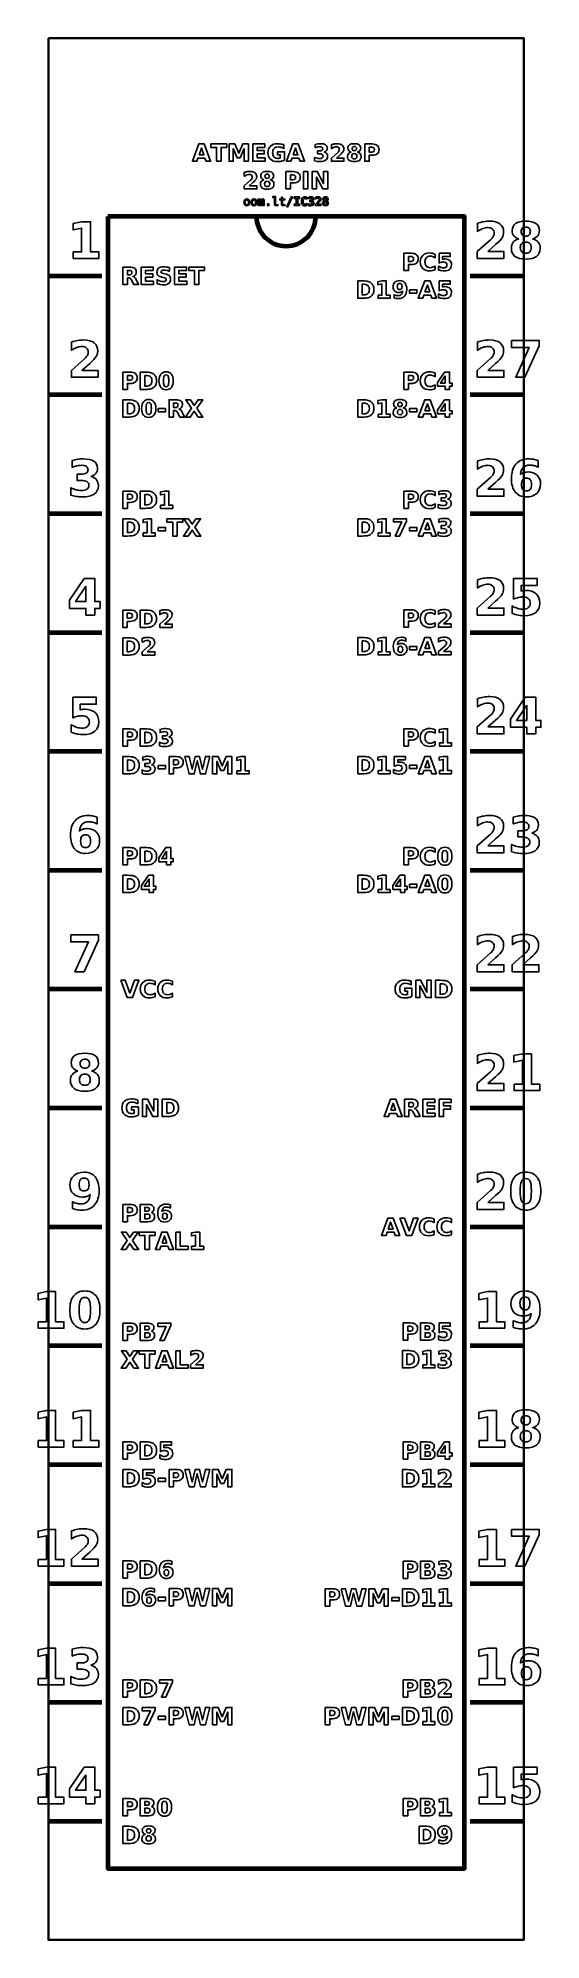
# Model space of a CAD drawing. Header units: centimetres. Extents: x -12.6 to -8.4, y -22.9 to -6.8.
import ezdxf

# ---------------------------------------------------------------- set-up
doc = ezdxf.new("R2010")
doc.units = ezdxf.units.CM
doc.header["$MEASUREMENT"] = 0
doc.layers.add('Layer 1', color=7, linetype='Continuous')

msp = doc.modelspace()

# ---------------------------------------------------------------- linework, layer by layer
at = {"layer": 'Layer 1', "color": 7, "lineweight": 35}
msp.add_open_spline([(-12.5, -6.85), (-12.5, -6.85), (-8.5, -6.85), (-8.5, -6.85), (-8.5, -6.85), (-8.5, -6.85), (-8.5, -22.85), (-8.5, -22.85), (-8.5, -22.85), (-8.5, -22.85), (-12.5, -22.85), (-12.5, -22.85), (-12.5, -22.85), (-12.5, -22.85), (-12.5, -6.85), (-12.5, -6.85)], degree=3, knots=[0, 0, 0, 0, 0.25, 0.25, 0.25, 0.25, 0.5, 0.5, 0.5, 0.5, 0.75, 0.75, 0.75, 0.75, 1, 1, 1, 1], dxfattribs=at)
at = {"layer": 'Layer 1', "color": 250}
for points, knots in [([(-11.18241, -7.86058), (-11.18241, -7.86058), (-11.24121, -7.86058), (-11.24121, -7.86058), (-11.24121, -7.86058), (-11.24121, -7.86058), (-11.25047, -7.88711), (-11.25047, -7.88711), (-11.25047, -7.88711), (-11.25047, -7.88711), (-11.28827, -7.88711), (-11.28827, -7.88711), (-11.28827, -7.88711), (-11.28827, -7.88711), (-11.23427, -7.74131), (-11.23427, -7.74131), (-11.23427, -7.74131), (-11.23427, -7.74131), (-11.18944, -7.74131), (-11.18944, -7.74131), (-11.18944, -7.74131), (-11.18944, -7.74131), (-11.13544, -7.88711), (-11.13544, -7.88711), (-11.13544, -7.88711), (-11.13544, -7.88711), (-11.17324, -7.88711), (-11.17324, -7.88711), (-11.17324, -7.88711), (-11.17324, -7.88711), (-11.18241, -7.86058), (-11.18241, -7.86058)], [0, 0, 0, 0, 0.125, 0.125, 0.125, 0.125, 0.25, 0.25, 0.25, 0.25, 0.375, 0.375, 0.375, 0.375, 0.5, 0.5, 0.5, 0.5, 0.625, 0.625, 0.625, 0.625, 0.75, 0.75, 0.75, 0.75, 0.875, 0.875, 0.875, 0.875, 1, 1, 1, 1]), ([(-11.23184, -7.83351), (-11.23184, -7.83351), (-11.19187, -7.83351), (-11.19187, -7.83351), (-11.19187, -7.83351), (-11.19187, -7.83351), (-11.21181, -7.77551), (-11.21181, -7.77551), (-11.21181, -7.77551), (-11.21181, -7.77551), (-11.23184, -7.83351), (-11.23184, -7.83351)], [0, 0, 0, 0, 0.33333333, 0.33333333, 0.33333333, 0.33333333, 0.66666667, 0.66666667, 0.66666667, 0.66666667, 1, 1, 1, 1]), ([(-11.13347, -7.74131), (-11.13347, -7.74131), (-10.99911, -7.74131), (-10.99911, -7.74131), (-10.99911, -7.74131), (-10.99911, -7.74131), (-10.99911, -7.76974), (-10.99911, -7.76974), (-10.99911, -7.76974), (-10.99911, -7.76974), (-11.04744, -7.76974), (-11.04744, -7.76974), (-11.04744, -7.76974), (-11.04744, -7.76974), (-11.04744, -7.88711), (-11.04744, -7.88711), (-11.04744, -7.88711), (-11.04744, -7.88711), (-11.08504, -7.88711), (-11.08504, -7.88711), (-11.08504, -7.88711), (-11.08504, -7.88711), (-11.08504, -7.76974), (-11.08504, -7.76974), (-11.08504, -7.76974), (-11.08504, -7.76974), (-11.13347, -7.76974), (-11.13347, -7.76974), (-11.13347, -7.76974), (-11.13347, -7.76974), (-11.13347, -7.74131), (-11.13347, -7.74131)], [0, 0, 0, 0, 0.125, 0.125, 0.125, 0.125, 0.25, 0.25, 0.25, 0.25, 0.375, 0.375, 0.375, 0.375, 0.5, 0.5, 0.5, 0.5, 0.625, 0.625, 0.625, 0.625, 0.75, 0.75, 0.75, 0.75, 0.875, 0.875, 0.875, 0.875, 1, 1, 1, 1]), ([(-10.97964, -7.74131), (-10.97964, -7.74131), (-10.93181, -7.74131), (-10.93181, -7.74131), (-10.93181, -7.74131), (-10.93181, -7.74131), (-10.89858, -7.81934), (-10.89858, -7.81934), (-10.89858, -7.81934), (-10.89858, -7.81934), (-10.86518, -7.74131), (-10.86518, -7.74131), (-10.86518, -7.74131), (-10.86518, -7.74131), (-10.81744, -7.74131), (-10.81744, -7.74131), (-10.81744, -7.74131), (-10.81744, -7.74131), (-10.81744, -7.88711), (-10.81744, -7.88711), (-10.81744, -7.88711), (-10.81744, -7.88711), (-10.85298, -7.88711), (-10.85298, -7.88711), (-10.85298, -7.88711), (-10.85298, -7.88711), (-10.85298, -7.78048), (-10.85298, -7.78048), (-10.85298, -7.78048), (-10.85298, -7.78048), (-10.88658, -7.85908), (-10.88658, -7.85908), (-10.88658, -7.85908), (-10.88658, -7.85908), (-10.91041, -7.85908), (-10.91041, -7.85908), (-10.91041, -7.85908), (-10.91041, -7.85908), (-10.94401, -7.78048), (-10.94401, -7.78048), (-10.94401, -7.78048), (-10.94401, -7.78048), (-10.94401, -7.88711), (-10.94401, -7.88711), (-10.94401, -7.88711), (-10.94401, -7.88711), (-10.97964, -7.88711), (-10.97964, -7.88711), (-10.97964, -7.88711), (-10.97964, -7.88711), (-10.97964, -7.74131), (-10.97964, -7.74131)], [0, 0, 0, 0, 0.07692308, 0.07692308, 0.07692308, 0.07692308, 0.15384615, 0.15384615, 0.15384615, 0.15384615, 0.23076923, 0.23076923, 0.23076923, 0.23076923, 0.30769231, 0.30769231, 0.30769231, 0.30769231, 0.38461538, 0.38461538, 0.38461538, 0.38461538, 0.46153846, 0.46153846, 0.46153846, 0.46153846, 0.53846154, 0.53846154, 0.53846154, 0.53846154, 0.61538462, 0.61538462, 0.61538462, 0.61538462, 0.69230769, 0.69230769, 0.69230769, 0.69230769, 0.76923077, 0.76923077, 0.76923077, 0.76923077, 0.84615385, 0.84615385, 0.84615385, 0.84615385, 0.92307692, 0.92307692, 0.92307692, 0.92307692, 1, 1, 1, 1]), ([(-10.78061, -7.74131), (-10.78061, -7.74131), (-10.67915, -7.74131), (-10.67915, -7.74131), (-10.67915, -7.74131), (-10.67915, -7.74131), (-10.67915, -7.76974), (-10.67915, -7.76974), (-10.67915, -7.76974), (-10.67915, -7.76974), (-10.74301, -7.76974), (-10.74301, -7.76974), (-10.74301, -7.76974), (-10.74301, -7.76974), (-10.74301, -7.79688), (-10.74301, -7.79688), (-10.74301, -7.79688), (-10.74301, -7.79688), (-10.68298, -7.79688), (-10.68298, -7.79688), (-10.68298, -7.79688), (-10.68298, -7.79688), (-10.68298, -7.82531), (-10.68298, -7.82531), (-10.68298, -7.82531), (-10.68298, -7.82531), (-10.74301, -7.82531), (-10.74301, -7.82531), (-10.74301, -7.82531), (-10.74301, -7.82531), (-10.74301, -7.85868), (-10.74301, -7.85868), (-10.74301, -7.85868), (-10.74301, -7.85868), (-10.67701, -7.85868), (-10.67701, -7.85868), (-10.67701, -7.85868), (-10.67701, -7.85868), (-10.67701, -7.88711), (-10.67701, -7.88711), (-10.67701, -7.88711), (-10.67701, -7.88711), (-10.78061, -7.88711), (-10.78061, -7.88711), (-10.78061, -7.88711), (-10.78061, -7.88711), (-10.78061, -7.74131), (-10.78061, -7.74131)], [0, 0, 0, 0, 0.08333333, 0.08333333, 0.08333333, 0.08333333, 0.16666667, 0.16666667, 0.16666667, 0.16666667, 0.25, 0.25, 0.25, 0.25, 0.33333333, 0.33333333, 0.33333333, 0.33333333, 0.41666667, 0.41666667, 0.41666667, 0.41666667, 0.5, 0.5, 0.5, 0.5, 0.58333333, 0.58333333, 0.58333333, 0.58333333, 0.66666667, 0.66666667, 0.66666667, 0.66666667, 0.75, 0.75, 0.75, 0.75, 0.83333333, 0.83333333, 0.83333333, 0.83333333, 0.91666667, 0.91666667, 0.91666667, 0.91666667, 1, 1, 1, 1]), ([(-10.51292, -7.87628), (-10.52228, -7.88084), (-10.53202, -7.88424), (-10.54212, -7.88654), (-10.54212, -7.88654), (-10.55222, -7.88881), (-10.56262, -7.88994), (-10.57338, -7.88994), (-10.57338, -7.88994), (-10.59765, -7.88994), (-10.61688, -7.88314), (-10.63108, -7.86958), (-10.63108, -7.86958), (-10.64528, -7.85601), (-10.65238, -7.83761), (-10.65238, -7.81434), (-10.65238, -7.81434), (-10.65238, -7.79084), (-10.64515, -7.77238), (-10.63072, -7.75888), (-10.63072, -7.75888), (-10.61625, -7.74541), (-10.59645, -7.73868), (-10.57132, -7.73868), (-10.57132, -7.73868), (-10.56162, -7.73868), (-10.55232, -7.73958), (-10.54342, -7.74141), (-10.54342, -7.74141), (-10.53455, -7.74324), (-10.52615, -7.74594), (-10.51828, -7.74951), (-10.51828, -7.74951), (-10.51828, -7.74951), (-10.51828, -7.77968), (-10.51828, -7.77968), (-10.51828, -7.77968), (-10.52642, -7.77504), (-10.53452, -7.77161), (-10.54255, -7.76934), (-10.54255, -7.76934), (-10.55058, -7.76704), (-10.55865, -7.76591), (-10.56672, -7.76591), (-10.56672, -7.76591), (-10.58172, -7.76591), (-10.59325, -7.77011), (-10.60135, -7.77848), (-10.60135, -7.77848), (-10.60945, -7.78684), (-10.61352, -7.79881), (-10.61352, -7.81434), (-10.61352, -7.81434), (-10.61352, -7.82978), (-10.60962, -7.84171), (-10.60178, -7.85011), (-10.60178, -7.85011), (-10.59398, -7.85851), (-10.58288, -7.86271), (-10.56848, -7.86271), (-10.56848, -7.86271), (-10.56458, -7.86271), (-10.56095, -7.86248), (-10.55758, -7.86198), (-10.55758, -7.86198), (-10.55422, -7.86148), (-10.55122, -7.86071), (-10.54855, -7.85968), (-10.54855, -7.85968), (-10.54855, -7.85968), (-10.54855, -7.83134), (-10.54855, -7.83134), (-10.54855, -7.83134), (-10.54855, -7.83134), (-10.57148, -7.83134), (-10.57148, -7.83134), (-10.57148, -7.83134), (-10.57148, -7.83134), (-10.57148, -7.80614), (-10.57148, -7.80614), (-10.57148, -7.80614), (-10.57148, -7.80614), (-10.51292, -7.80614), (-10.51292, -7.80614), (-10.51292, -7.80614), (-10.51292, -7.80614), (-10.51292, -7.87628), (-10.51292, -7.87628)], [0, 0, 0, 0, 0.04545455, 0.04545455, 0.04545455, 0.04545455, 0.09090909, 0.09090909, 0.09090909, 0.09090909, 0.13636364, 0.13636364, 0.13636364, 0.13636364, 0.18181818, 0.18181818, 0.18181818, 0.18181818, 0.22727273, 0.22727273, 0.22727273, 0.22727273, 0.27272727, 0.27272727, 0.27272727, 0.27272727, 0.31818182, 0.31818182, 0.31818182, 0.31818182, 0.36363636, 0.36363636, 0.36363636, 0.36363636, 0.40909091, 0.40909091, 0.40909091, 0.40909091, 0.45454545, 0.45454545, 0.45454545, 0.45454545, 0.5, 0.5, 0.5, 0.5, 0.54545455, 0.54545455, 0.54545455, 0.54545455, 0.59090909, 0.59090909, 0.59090909, 0.59090909, 0.63636364, 0.63636364, 0.63636364, 0.63636364, 0.68181818, 0.68181818, 0.68181818, 0.68181818, 0.72727273, 0.72727273, 0.72727273, 0.72727273, 0.77272727, 0.77272727, 0.77272727, 0.77272727, 0.81818182, 0.81818182, 0.81818182, 0.81818182, 0.86363636, 0.86363636, 0.86363636, 0.86363636, 0.90909091, 0.90909091, 0.90909091, 0.90909091, 0.95454545, 0.95454545, 0.95454545, 0.95454545, 1, 1, 1, 1]), ([(-10.39135, -7.86058), (-10.39135, -7.86058), (-10.45015, -7.86058), (-10.45015, -7.86058), (-10.45015, -7.86058), (-10.45015, -7.86058), (-10.45941, -7.88711), (-10.45941, -7.88711), (-10.45941, -7.88711), (-10.45941, -7.88711), (-10.49721, -7.88711), (-10.49721, -7.88711), (-10.49721, -7.88711), (-10.49721, -7.88711), (-10.44321, -7.74131), (-10.44321, -7.74131), (-10.44321, -7.74131), (-10.44321, -7.74131), (-10.39838, -7.74131), (-10.39838, -7.74131), (-10.39838, -7.74131), (-10.39838, -7.74131), (-10.34438, -7.88711), (-10.34438, -7.88711), (-10.34438, -7.88711), (-10.34438, -7.88711), (-10.38218, -7.88711), (-10.38218, -7.88711), (-10.38218, -7.88711), (-10.38218, -7.88711), (-10.39135, -7.86058), (-10.39135, -7.86058)], [0, 0, 0, 0, 0.125, 0.125, 0.125, 0.125, 0.25, 0.25, 0.25, 0.25, 0.375, 0.375, 0.375, 0.375, 0.5, 0.5, 0.5, 0.5, 0.625, 0.625, 0.625, 0.625, 0.75, 0.75, 0.75, 0.75, 0.875, 0.875, 0.875, 0.875, 1, 1, 1, 1]), ([(-10.44078, -7.83351), (-10.44078, -7.83351), (-10.40081, -7.83351), (-10.40081, -7.83351), (-10.40081, -7.83351), (-10.40081, -7.83351), (-10.42075, -7.77551), (-10.42075, -7.77551), (-10.42075, -7.77551), (-10.42075, -7.77551), (-10.44078, -7.83351), (-10.44078, -7.83351)], [0, 0, 0, 0, 0.33333333, 0.33333333, 0.33333333, 0.33333333, 0.66666667, 0.66666667, 0.66666667, 0.66666667, 1, 1, 1, 1]), ([(-10.18058, -7.80848), (-10.17078, -7.81101), (-10.16328, -7.81544), (-10.15818, -7.82171), (-10.15818, -7.82171), (-10.15308, -7.82801), (-10.15052, -7.83598), (-10.15052, -7.84568), (-10.15052, -7.84568), (-10.15052, -7.86014), (-10.15605, -7.87114), (-10.16712, -7.87868), (-10.16712, -7.87868), (-10.17818, -7.88618), (-10.19432, -7.88994), (-10.21555, -7.88994), (-10.21555, -7.88994), (-10.22305, -7.88994), (-10.23055, -7.88934), (-10.23808, -7.88814), (-10.23808, -7.88814), (-10.24558, -7.88694), (-10.25302, -7.88511), (-10.26038, -7.88271), (-10.26038, -7.88271), (-10.26038, -7.88271), (-10.26038, -7.85371), (-10.26038, -7.85371), (-10.26038, -7.85371), (-10.25335, -7.85721), (-10.24638, -7.85988), (-10.23945, -7.86168), (-10.23945, -7.86168), (-10.23252, -7.86344), (-10.22568, -7.86434), (-10.21898, -7.86434), (-10.21898, -7.86434), (-10.20902, -7.86434), (-10.20138, -7.86261), (-10.19608, -7.85918), (-10.19608, -7.85918), (-10.19078, -7.85571), (-10.18812, -7.85078), (-10.18812, -7.84431), (-10.18812, -7.84431), (-10.18812, -7.83768), (-10.19085, -7.83264), (-10.19628, -7.82924), (-10.19628, -7.82924), (-10.20172, -7.82581), (-10.20975, -7.82411), (-10.22035, -7.82411), (-10.22035, -7.82411), (-10.22035, -7.82411), (-10.23538, -7.82411), (-10.23538, -7.82411), (-10.23538, -7.82411), (-10.23538, -7.82411), (-10.23538, -7.79988), (-10.23538, -7.79988), (-10.23538, -7.79988), (-10.23538, -7.79988), (-10.21958, -7.79988), (-10.21958, -7.79988), (-10.21958, -7.79988), (-10.21012, -7.79988), (-10.20312, -7.79841), (-10.19848, -7.79544), (-10.19848, -7.79544), (-10.19385, -7.79248), (-10.19155, -7.78798), (-10.19155, -7.78194), (-10.19155, -7.78194), (-10.19155, -7.77634), (-10.19378, -7.77201), (-10.19828, -7.76898), (-10.19828, -7.76898), (-10.20278, -7.76591), (-10.20912, -7.76438), (-10.21732, -7.76438), (-10.21732, -7.76438), (-10.22338, -7.76438), (-10.22948, -7.76504), (-10.23568, -7.76641), (-10.23568, -7.76641), (-10.24185, -7.76778), (-10.24798, -7.76981), (-10.25412, -7.77248), (-10.25412, -7.77248), (-10.25412, -7.77248), (-10.25412, -7.74494), (-10.25412, -7.74494), (-10.25412, -7.74494), (-10.24668, -7.74284), (-10.23935, -7.74128), (-10.23205, -7.74024), (-10.23205, -7.74024), (-10.22475, -7.73921), (-10.21762, -7.73868), (-10.21058, -7.73868), (-10.21058, -7.73868), (-10.19165, -7.73868), (-10.17745, -7.74178), (-10.16805, -7.74801), (-10.16805, -7.74801), (-10.15865, -7.75421), (-10.15395, -7.76358), (-10.15395, -7.77608), (-10.15395, -7.77608), (-10.15395, -7.78458), (-10.15618, -7.79158), (-10.16068, -7.79701), (-10.16068, -7.79701), (-10.16518, -7.80244), (-10.17182, -7.80628), (-10.18058, -7.80848)], [0, 0, 0, 0, 0.03448276, 0.03448276, 0.03448276, 0.03448276, 0.06896552, 0.06896552, 0.06896552, 0.06896552, 0.10344828, 0.10344828, 0.10344828, 0.10344828, 0.13793103, 0.13793103, 0.13793103, 0.13793103, 0.17241379, 0.17241379, 0.17241379, 0.17241379, 0.20689655, 0.20689655, 0.20689655, 0.20689655, 0.24137931, 0.24137931, 0.24137931, 0.24137931, 0.27586207, 0.27586207, 0.27586207, 0.27586207, 0.31034483, 0.31034483, 0.31034483, 0.31034483, 0.34482759, 0.34482759, 0.34482759, 0.34482759, 0.37931034, 0.37931034, 0.37931034, 0.37931034, 0.4137931, 0.4137931, 0.4137931, 0.4137931, 0.44827586, 0.44827586, 0.44827586, 0.44827586, 0.48275862, 0.48275862, 0.48275862, 0.48275862, 0.51724138, 0.51724138, 0.51724138, 0.51724138, 0.55172414, 0.55172414, 0.55172414, 0.55172414, 0.5862069, 0.5862069, 0.5862069, 0.5862069, 0.62068966, 0.62068966, 0.62068966, 0.62068966, 0.65517241, 0.65517241, 0.65517241, 0.65517241, 0.68965517, 0.68965517, 0.68965517, 0.68965517, 0.72413793, 0.72413793, 0.72413793, 0.72413793, 0.75862069, 0.75862069, 0.75862069, 0.75862069, 0.79310345, 0.79310345, 0.79310345, 0.79310345, 0.82758621, 0.82758621, 0.82758621, 0.82758621, 0.86206897, 0.86206897, 0.86206897, 0.86206897, 0.89655172, 0.89655172, 0.89655172, 0.89655172, 0.93103448, 0.93103448, 0.93103448, 0.93103448, 0.96551724, 0.96551724, 0.96551724, 0.96551724, 1, 1, 1, 1]), ([(-10.07695, -7.85948), (-10.07695, -7.85948), (-10.01278, -7.85948), (-10.01278, -7.85948), (-10.01278, -7.85948), (-10.01278, -7.85948), (-10.01278, -7.88711), (-10.01278, -7.88711), (-10.01278, -7.88711), (-10.01278, -7.88711), (-10.11875, -7.88711), (-10.11875, -7.88711), (-10.11875, -7.88711), (-10.11875, -7.88711), (-10.11875, -7.85948), (-10.11875, -7.85948), (-10.11875, -7.85948), (-10.11875, -7.85948), (-10.06551, -7.81251), (-10.06551, -7.81251), (-10.06551, -7.81251), (-10.06075, -7.80821), (-10.05725, -7.80401), (-10.05498, -7.79991), (-10.05498, -7.79991), (-10.05268, -7.79581), (-10.05155, -7.79154), (-10.05155, -7.78711), (-10.05155, -7.78711), (-10.05155, -7.78028), (-10.05385, -7.77478), (-10.05845, -7.77061), (-10.05845, -7.77061), (-10.06301, -7.76644), (-10.06911, -7.76438), (-10.07675, -7.76438), (-10.07675, -7.76438), (-10.08261, -7.76438), (-10.08901, -7.76564), (-10.09598, -7.76814), (-10.09598, -7.76814), (-10.10295, -7.77064), (-10.11041, -7.77438), (-10.11835, -7.77931), (-10.11835, -7.77931), (-10.11835, -7.77931), (-10.11835, -7.74728), (-10.11835, -7.74728), (-10.11835, -7.74728), (-10.10988, -7.74448), (-10.10151, -7.74234), (-10.09325, -7.74088), (-10.09325, -7.74088), (-10.08498, -7.73941), (-10.07688, -7.73868), (-10.06891, -7.73868), (-10.06891, -7.73868), (-10.05148, -7.73868), (-10.03791, -7.74251), (-10.02825, -7.75021), (-10.02825, -7.75021), (-10.01858, -7.75788), (-10.01375, -7.76858), (-10.01375, -7.78234), (-10.01375, -7.78234), (-10.01375, -7.79028), (-10.01581, -7.79768), (-10.01991, -7.80454), (-10.01991, -7.80454), (-10.02401, -7.81141), (-10.03265, -7.82061), (-10.04578, -7.83214), (-10.04578, -7.83214), (-10.04578, -7.83214), (-10.07695, -7.85948), (-10.07695, -7.85948)], [0, 0, 0, 0, 0.05263158, 0.05263158, 0.05263158, 0.05263158, 0.10526316, 0.10526316, 0.10526316, 0.10526316, 0.15789474, 0.15789474, 0.15789474, 0.15789474, 0.21052632, 0.21052632, 0.21052632, 0.21052632, 0.26315789, 0.26315789, 0.26315789, 0.26315789, 0.31578947, 0.31578947, 0.31578947, 0.31578947, 0.36842105, 0.36842105, 0.36842105, 0.36842105, 0.42105263, 0.42105263, 0.42105263, 0.42105263, 0.47368421, 0.47368421, 0.47368421, 0.47368421, 0.52631579, 0.52631579, 0.52631579, 0.52631579, 0.57894737, 0.57894737, 0.57894737, 0.57894737, 0.63157895, 0.63157895, 0.63157895, 0.63157895, 0.68421053, 0.68421053, 0.68421053, 0.68421053, 0.73684211, 0.73684211, 0.73684211, 0.73684211, 0.78947368, 0.78947368, 0.78947368, 0.78947368, 0.84210526, 0.84210526, 0.84210526, 0.84210526, 0.89473684, 0.89473684, 0.89473684, 0.89473684, 0.94736842, 0.94736842, 0.94736842, 0.94736842, 1, 1, 1, 1]), ([(-9.95324, -7.80948), (-9.96208, -7.80681), (-9.96874, -7.80271), (-9.97324, -7.79718), (-9.97324, -7.79718), (-9.97774, -7.79164), (-9.97998, -7.78474), (-9.97998, -7.77648), (-9.97998, -7.77648), (-9.97998, -7.76418), (-9.97538, -7.75478), (-9.96621, -7.74834), (-9.96621, -7.74834), (-9.95704, -7.74191), (-9.94354, -7.73868), (-9.92578, -7.73868), (-9.92578, -7.73868), (-9.90814, -7.73868), (-9.89471, -7.74188), (-9.88554, -7.74831), (-9.88554, -7.74831), (-9.87638, -7.75471), (-9.87178, -7.76411), (-9.87178, -7.77648), (-9.87178, -7.77648), (-9.87178, -7.78474), (-9.87404, -7.79164), (-9.87854, -7.79718), (-9.87854, -7.79718), (-9.88308, -7.80271), (-9.88978, -7.80681), (-9.89861, -7.80948), (-9.89861, -7.80948), (-9.88871, -7.81221), (-9.88124, -7.81664), (-9.87621, -7.82281), (-9.87621, -7.82281), (-9.87118, -7.82894), (-9.86864, -7.83671), (-9.86864, -7.84611), (-9.86864, -7.84611), (-9.86864, -7.86054), (-9.87344, -7.87148), (-9.88304, -7.87884), (-9.88304, -7.87884), (-9.89264, -7.88624), (-9.90691, -7.88994), (-9.92578, -7.88994), (-9.92578, -7.88994), (-9.94474, -7.88994), (-9.95904, -7.88624), (-9.96871, -7.87884), (-9.96871, -7.87884), (-9.97838, -7.87148), (-9.98321, -7.86054), (-9.98321, -7.84611), (-9.98321, -7.84611), (-9.98321, -7.83671), (-9.98068, -7.82894), (-9.97564, -7.82281), (-9.97564, -7.82281), (-9.97061, -7.81664), (-9.96314, -7.81221), (-9.95324, -7.80948)], [0, 0, 0, 0, 0.0625, 0.0625, 0.0625, 0.0625, 0.125, 0.125, 0.125, 0.125, 0.1875, 0.1875, 0.1875, 0.1875, 0.25, 0.25, 0.25, 0.25, 0.3125, 0.3125, 0.3125, 0.3125, 0.375, 0.375, 0.375, 0.375, 0.4375, 0.4375, 0.4375, 0.4375, 0.5, 0.5, 0.5, 0.5, 0.5625, 0.5625, 0.5625, 0.5625, 0.625, 0.625, 0.625, 0.625, 0.6875, 0.6875, 0.6875, 0.6875, 0.75, 0.75, 0.75, 0.75, 0.8125, 0.8125, 0.8125, 0.8125, 0.875, 0.875, 0.875, 0.875, 0.9375, 0.9375, 0.9375, 0.9375, 1, 1, 1, 1]), ([(-9.92578, -7.82188), (-9.93281, -7.82188), (-9.93824, -7.82381), (-9.94201, -7.82764), (-9.94201, -7.82764), (-9.94578, -7.83148), (-9.94768, -7.83698), (-9.94768, -7.84414), (-9.94768, -7.84414), (-9.94768, -7.85131), (-9.94578, -7.85678), (-9.94201, -7.86061), (-9.94201, -7.86061), (-9.93824, -7.86441), (-9.93281, -7.86631), (-9.92578, -7.86631), (-9.92578, -7.86631), (-9.91881, -7.86631), (-9.91348, -7.86441), (-9.90974, -7.86061), (-9.90974, -7.86061), (-9.90604, -7.85678), (-9.90418, -7.85131), (-9.90418, -7.84414), (-9.90418, -7.84414), (-9.90418, -7.83691), (-9.90604, -7.83141), (-9.90974, -7.82758), (-9.90974, -7.82758), (-9.91348, -7.82378), (-9.91881, -7.82188), (-9.92578, -7.82188)], [0, 0, 0, 0, 0.125, 0.125, 0.125, 0.125, 0.25, 0.25, 0.25, 0.25, 0.375, 0.375, 0.375, 0.375, 0.5, 0.5, 0.5, 0.5, 0.625, 0.625, 0.625, 0.625, 0.75, 0.75, 0.75, 0.75, 0.875, 0.875, 0.875, 0.875, 1, 1, 1, 1]), ([(-9.94444, -7.78028), (-9.94444, -7.78608), (-9.94284, -7.79054), (-9.93961, -7.79364), (-9.93961, -7.79364), (-9.93638, -7.79678), (-9.93178, -7.79834), (-9.92578, -7.79834), (-9.92578, -7.79834), (-9.91991, -7.79834), (-9.91538, -7.79678), (-9.91221, -7.79364), (-9.91221, -7.79364), (-9.90901, -7.79054), (-9.90741, -7.78608), (-9.90741, -7.78028), (-9.90741, -7.78028), (-9.90741, -7.77448), (-9.90901, -7.77004), (-9.91221, -7.76694), (-9.91221, -7.76694), (-9.91538, -7.76384), (-9.91991, -7.76231), (-9.92578, -7.76231), (-9.92578, -7.76231), (-9.93178, -7.76231), (-9.93638, -7.76388), (-9.93961, -7.76701), (-9.93961, -7.76701), (-9.94284, -7.77011), (-9.94444, -7.77454), (-9.94444, -7.78028)], [0, 0, 0, 0, 0.125, 0.125, 0.125, 0.125, 0.25, 0.25, 0.25, 0.25, 0.375, 0.375, 0.375, 0.375, 0.5, 0.5, 0.5, 0.5, 0.625, 0.625, 0.625, 0.625, 0.75, 0.75, 0.75, 0.75, 0.875, 0.875, 0.875, 0.875, 1, 1, 1, 1]), ([(-9.83787, -7.74131), (-9.83787, -7.74131), (-9.77547, -7.74131), (-9.77547, -7.74131), (-9.77547, -7.74131), (-9.75691, -7.74131), (-9.74267, -7.74544), (-9.73274, -7.75368), (-9.73274, -7.75368), (-9.72281, -7.76191), (-9.71784, -7.77364), (-9.71784, -7.78888), (-9.71784, -7.78888), (-9.71784, -7.80414), (-9.72281, -7.81591), (-9.73274, -7.82414), (-9.73274, -7.82414), (-9.74267, -7.83238), (-9.75691, -7.83651), (-9.77547, -7.83651), (-9.77547, -7.83651), (-9.77547, -7.83651), (-9.80027, -7.83651), (-9.80027, -7.83651), (-9.80027, -7.83651), (-9.80027, -7.83651), (-9.80027, -7.88711), (-9.80027, -7.88711), (-9.80027, -7.88711), (-9.80027, -7.88711), (-9.83787, -7.88711), (-9.83787, -7.88711), (-9.83787, -7.88711), (-9.83787, -7.88711), (-9.83787, -7.74131), (-9.83787, -7.74131)], [0, 0, 0, 0, 0.11111111, 0.11111111, 0.11111111, 0.11111111, 0.22222222, 0.22222222, 0.22222222, 0.22222222, 0.33333333, 0.33333333, 0.33333333, 0.33333333, 0.44444444, 0.44444444, 0.44444444, 0.44444444, 0.55555556, 0.55555556, 0.55555556, 0.55555556, 0.66666667, 0.66666667, 0.66666667, 0.66666667, 0.77777778, 0.77777778, 0.77777778, 0.77777778, 0.88888889, 0.88888889, 0.88888889, 0.88888889, 1, 1, 1, 1]), ([(-9.80027, -7.76854), (-9.80027, -7.76854), (-9.80027, -7.80928), (-9.80027, -7.80928), (-9.80027, -7.80928), (-9.80027, -7.80928), (-9.77947, -7.80928), (-9.77947, -7.80928), (-9.77947, -7.80928), (-9.77217, -7.80928), (-9.76654, -7.80751), (-9.76257, -7.80394), (-9.76257, -7.80394), (-9.75861, -7.80041), (-9.75661, -7.79538), (-9.75661, -7.78888), (-9.75661, -7.78888), (-9.75661, -7.78234), (-9.75861, -7.77734), (-9.76257, -7.77381), (-9.76257, -7.77381), (-9.76654, -7.77031), (-9.77217, -7.76854), (-9.77947, -7.76854), (-9.77947, -7.76854), (-9.77947, -7.76854), (-9.80027, -7.76854), (-9.80027, -7.76854)], [0, 0, 0, 0, 0.14285714, 0.14285714, 0.14285714, 0.14285714, 0.28571429, 0.28571429, 0.28571429, 0.28571429, 0.42857143, 0.42857143, 0.42857143, 0.42857143, 0.57142857, 0.57142857, 0.57142857, 0.57142857, 0.71428571, 0.71428571, 0.71428571, 0.71428571, 0.85714286, 0.85714286, 0.85714286, 0.85714286, 1, 1, 1, 1]), ([(-10.80998, -8.09228), (-10.80998, -8.09228), (-10.74581, -8.09228), (-10.74581, -8.09228), (-10.74581, -8.09228), (-10.74581, -8.09228), (-10.74581, -8.11991), (-10.74581, -8.11991), (-10.74581, -8.11991), (-10.74581, -8.11991), (-10.85178, -8.11991), (-10.85178, -8.11991), (-10.85178, -8.11991), (-10.85178, -8.11991), (-10.85178, -8.09228), (-10.85178, -8.09228), (-10.85178, -8.09228), (-10.85178, -8.09228), (-10.79854, -8.04531), (-10.79854, -8.04531), (-10.79854, -8.04531), (-10.79378, -8.04101), (-10.79028, -8.03681), (-10.78801, -8.03271), (-10.78801, -8.03271), (-10.78571, -8.02861), (-10.78458, -8.02434), (-10.78458, -8.01991), (-10.78458, -8.01991), (-10.78458, -8.01308), (-10.78688, -8.00758), (-10.79148, -8.00341), (-10.79148, -8.00341), (-10.79604, -7.99924), (-10.80214, -7.99718), (-10.80978, -7.99718), (-10.80978, -7.99718), (-10.81564, -7.99718), (-10.82204, -7.99844), (-10.82901, -8.00094), (-10.82901, -8.00094), (-10.83598, -8.00344), (-10.84344, -8.00718), (-10.85138, -8.01211), (-10.85138, -8.01211), (-10.85138, -8.01211), (-10.85138, -7.98008), (-10.85138, -7.98008), (-10.85138, -7.98008), (-10.84291, -7.97728), (-10.83454, -7.97514), (-10.82628, -7.97368), (-10.82628, -7.97368), (-10.81801, -7.97221), (-10.80991, -7.97148), (-10.80194, -7.97148), (-10.80194, -7.97148), (-10.78451, -7.97148), (-10.77094, -7.97531), (-10.76128, -7.98301), (-10.76128, -7.98301), (-10.75161, -7.99068), (-10.74678, -8.00138), (-10.74678, -8.01514), (-10.74678, -8.01514), (-10.74678, -8.02308), (-10.74884, -8.03048), (-10.75294, -8.03734), (-10.75294, -8.03734), (-10.75704, -8.04421), (-10.76568, -8.05341), (-10.77881, -8.06494), (-10.77881, -8.06494), (-10.77881, -8.06494), (-10.80998, -8.09228), (-10.80998, -8.09228)], [0, 0, 0, 0, 0.05263158, 0.05263158, 0.05263158, 0.05263158, 0.10526316, 0.10526316, 0.10526316, 0.10526316, 0.15789474, 0.15789474, 0.15789474, 0.15789474, 0.21052632, 0.21052632, 0.21052632, 0.21052632, 0.26315789, 0.26315789, 0.26315789, 0.26315789, 0.31578947, 0.31578947, 0.31578947, 0.31578947, 0.36842105, 0.36842105, 0.36842105, 0.36842105, 0.42105263, 0.42105263, 0.42105263, 0.42105263, 0.47368421, 0.47368421, 0.47368421, 0.47368421, 0.52631579, 0.52631579, 0.52631579, 0.52631579, 0.57894737, 0.57894737, 0.57894737, 0.57894737, 0.63157895, 0.63157895, 0.63157895, 0.63157895, 0.68421053, 0.68421053, 0.68421053, 0.68421053, 0.73684211, 0.73684211, 0.73684211, 0.73684211, 0.78947368, 0.78947368, 0.78947368, 0.78947368, 0.84210526, 0.84210526, 0.84210526, 0.84210526, 0.89473684, 0.89473684, 0.89473684, 0.89473684, 0.94736842, 0.94736842, 0.94736842, 0.94736842, 1, 1, 1, 1]), ([(-10.68627, -8.04228), (-10.69511, -8.03961), (-10.70177, -8.03551), (-10.70627, -8.02998), (-10.70627, -8.02998), (-10.71077, -8.02444), (-10.71301, -8.01754), (-10.71301, -8.00928), (-10.71301, -8.00928), (-10.71301, -7.99698), (-10.70841, -7.98758), (-10.69924, -7.98114), (-10.69924, -7.98114), (-10.69007, -7.97471), (-10.67657, -7.97148), (-10.65881, -7.97148), (-10.65881, -7.97148), (-10.64117, -7.97148), (-10.62774, -7.97468), (-10.61857, -7.98111), (-10.61857, -7.98111), (-10.60941, -7.98751), (-10.60481, -7.99691), (-10.60481, -8.00928), (-10.60481, -8.00928), (-10.60481, -8.01754), (-10.60707, -8.02444), (-10.61157, -8.02998), (-10.61157, -8.02998), (-10.61611, -8.03551), (-10.62281, -8.03961), (-10.63164, -8.04228), (-10.63164, -8.04228), (-10.62174, -8.04501), (-10.61427, -8.04944), (-10.60924, -8.05561), (-10.60924, -8.05561), (-10.60421, -8.06174), (-10.60167, -8.06951), (-10.60167, -8.07891), (-10.60167, -8.07891), (-10.60167, -8.09334), (-10.60647, -8.10428), (-10.61607, -8.11164), (-10.61607, -8.11164), (-10.62567, -8.11904), (-10.63994, -8.12274), (-10.65881, -8.12274), (-10.65881, -8.12274), (-10.67777, -8.12274), (-10.69207, -8.11904), (-10.70174, -8.11164), (-10.70174, -8.11164), (-10.71141, -8.10428), (-10.71624, -8.09334), (-10.71624, -8.07891), (-10.71624, -8.07891), (-10.71624, -8.06951), (-10.71371, -8.06174), (-10.70867, -8.05561), (-10.70867, -8.05561), (-10.70364, -8.04944), (-10.69617, -8.04501), (-10.68627, -8.04228)], [0, 0, 0, 0, 0.0625, 0.0625, 0.0625, 0.0625, 0.125, 0.125, 0.125, 0.125, 0.1875, 0.1875, 0.1875, 0.1875, 0.25, 0.25, 0.25, 0.25, 0.3125, 0.3125, 0.3125, 0.3125, 0.375, 0.375, 0.375, 0.375, 0.4375, 0.4375, 0.4375, 0.4375, 0.5, 0.5, 0.5, 0.5, 0.5625, 0.5625, 0.5625, 0.5625, 0.625, 0.625, 0.625, 0.625, 0.6875, 0.6875, 0.6875, 0.6875, 0.75, 0.75, 0.75, 0.75, 0.8125, 0.8125, 0.8125, 0.8125, 0.875, 0.875, 0.875, 0.875, 0.9375, 0.9375, 0.9375, 0.9375, 1, 1, 1, 1]), ([(-10.67747, -8.01308), (-10.67747, -8.01888), (-10.67587, -8.02334), (-10.67264, -8.02644), (-10.67264, -8.02644), (-10.66941, -8.02958), (-10.66481, -8.03114), (-10.65881, -8.03114), (-10.65881, -8.03114), (-10.65294, -8.03114), (-10.64841, -8.02958), (-10.64524, -8.02644), (-10.64524, -8.02644), (-10.64204, -8.02334), (-10.64044, -8.01888), (-10.64044, -8.01308), (-10.64044, -8.01308), (-10.64044, -8.00728), (-10.64204, -8.00284), (-10.64524, -7.99974), (-10.64524, -7.99974), (-10.64841, -7.99664), (-10.65294, -7.99511), (-10.65881, -7.99511), (-10.65881, -7.99511), (-10.66481, -7.99511), (-10.66941, -7.99668), (-10.67264, -7.99981), (-10.67264, -7.99981), (-10.67587, -8.00291), (-10.67747, -8.00734), (-10.67747, -8.01308)], [0, 0, 0, 0, 0.125, 0.125, 0.125, 0.125, 0.25, 0.25, 0.25, 0.25, 0.375, 0.375, 0.375, 0.375, 0.5, 0.5, 0.5, 0.5, 0.625, 0.625, 0.625, 0.625, 0.75, 0.75, 0.75, 0.75, 0.875, 0.875, 0.875, 0.875, 1, 1, 1, 1]), ([(-10.50127, -7.97411), (-10.50127, -7.97411), (-10.43887, -7.97411), (-10.43887, -7.97411), (-10.43887, -7.97411), (-10.42031, -7.97411), (-10.40607, -7.97824), (-10.39614, -7.98648), (-10.39614, -7.98648), (-10.38621, -7.99471), (-10.38124, -8.00644), (-10.38124, -8.02168), (-10.38124, -8.02168), (-10.38124, -8.03694), (-10.38621, -8.04871), (-10.39614, -8.05694), (-10.39614, -8.05694), (-10.40607, -8.06518), (-10.42031, -8.06931), (-10.43887, -8.06931), (-10.43887, -8.06931), (-10.43887, -8.06931), (-10.46367, -8.06931), (-10.46367, -8.06931), (-10.46367, -8.06931), (-10.46367, -8.06931), (-10.46367, -8.11991), (-10.46367, -8.11991), (-10.46367, -8.11991), (-10.46367, -8.11991), (-10.50127, -8.11991), (-10.50127, -8.11991), (-10.50127, -8.11991), (-10.50127, -8.11991), (-10.50127, -7.97411), (-10.50127, -7.97411)], [0, 0, 0, 0, 0.11111111, 0.11111111, 0.11111111, 0.11111111, 0.22222222, 0.22222222, 0.22222222, 0.22222222, 0.33333333, 0.33333333, 0.33333333, 0.33333333, 0.44444444, 0.44444444, 0.44444444, 0.44444444, 0.55555556, 0.55555556, 0.55555556, 0.55555556, 0.66666667, 0.66666667, 0.66666667, 0.66666667, 0.77777778, 0.77777778, 0.77777778, 0.77777778, 0.88888889, 0.88888889, 0.88888889, 0.88888889, 1, 1, 1, 1]), ([(-10.3547, -7.97411), (-10.3547, -7.97411), (-10.3171, -7.97411), (-10.3171, -7.97411), (-10.3171, -7.97411), (-10.3171, -7.97411), (-10.3171, -8.11991), (-10.3171, -8.11991), (-10.3171, -8.11991), (-10.3171, -8.11991), (-10.3547, -8.11991), (-10.3547, -8.11991), (-10.3547, -8.11991), (-10.3547, -8.11991), (-10.3547, -7.97411), (-10.3547, -7.97411)], [0, 0, 0, 0, 0.25, 0.25, 0.25, 0.25, 0.5, 0.5, 0.5, 0.5, 0.75, 0.75, 0.75, 0.75, 1, 1, 1, 1]), ([(-10.2803, -7.97411), (-10.2803, -7.97411), (-10.2383, -7.97411), (-10.2383, -7.97411), (-10.2383, -7.97411), (-10.2383, -7.97411), (-10.18527, -8.07411), (-10.18527, -8.07411), (-10.18527, -8.07411), (-10.18527, -8.07411), (-10.18527, -7.97411), (-10.18527, -7.97411), (-10.18527, -7.97411), (-10.18527, -7.97411), (-10.14964, -7.97411), (-10.14964, -7.97411), (-10.14964, -7.97411), (-10.14964, -7.97411), (-10.14964, -8.11991), (-10.14964, -8.11991), (-10.14964, -8.11991), (-10.14964, -8.11991), (-10.19164, -8.11991), (-10.19164, -8.11991), (-10.19164, -8.11991), (-10.19164, -8.11991), (-10.24467, -8.01991), (-10.24467, -8.01991), (-10.24467, -8.01991), (-10.24467, -8.01991), (-10.24467, -8.11991), (-10.24467, -8.11991), (-10.24467, -8.11991), (-10.24467, -8.11991), (-10.2803, -8.11991), (-10.2803, -8.11991), (-10.2803, -8.11991), (-10.2803, -8.11991), (-10.2803, -7.97411), (-10.2803, -7.97411)], [0, 0, 0, 0, 0.1, 0.1, 0.1, 0.1, 0.2, 0.2, 0.2, 0.2, 0.3, 0.3, 0.3, 0.3, 0.4, 0.4, 0.4, 0.4, 0.5, 0.5, 0.5, 0.5, 0.6, 0.6, 0.6, 0.6, 0.7, 0.7, 0.7, 0.7, 0.8, 0.8, 0.8, 0.8, 0.9, 0.9, 0.9, 0.9, 1, 1, 1, 1]), ([(-10.65881, -8.05468), (-10.66584, -8.05468), (-10.67127, -8.05661), (-10.67504, -8.06044), (-10.67504, -8.06044), (-10.67881, -8.06428), (-10.68071, -8.06978), (-10.68071, -8.07694), (-10.68071, -8.07694), (-10.68071, -8.08411), (-10.67881, -8.08958), (-10.67504, -8.09341), (-10.67504, -8.09341), (-10.67127, -8.09721), (-10.66584, -8.09911), (-10.65881, -8.09911), (-10.65881, -8.09911), (-10.65184, -8.09911), (-10.64651, -8.09721), (-10.64277, -8.09341), (-10.64277, -8.09341), (-10.63907, -8.08958), (-10.63721, -8.08411), (-10.63721, -8.07694), (-10.63721, -8.07694), (-10.63721, -8.06971), (-10.63907, -8.06421), (-10.64277, -8.06038), (-10.64277, -8.06038), (-10.64651, -8.05658), (-10.65184, -8.05468), (-10.65881, -8.05468)], [0, 0, 0, 0, 0.125, 0.125, 0.125, 0.125, 0.25, 0.25, 0.25, 0.25, 0.375, 0.375, 0.375, 0.375, 0.5, 0.5, 0.5, 0.5, 0.625, 0.625, 0.625, 0.625, 0.75, 0.75, 0.75, 0.75, 0.875, 0.875, 0.875, 0.875, 1, 1, 1, 1]), ([(-10.46367, -8.00134), (-10.46367, -8.00134), (-10.46367, -8.04208), (-10.46367, -8.04208), (-10.46367, -8.04208), (-10.46367, -8.04208), (-10.44287, -8.04208), (-10.44287, -8.04208), (-10.44287, -8.04208), (-10.43557, -8.04208), (-10.42994, -8.04031), (-10.42597, -8.03674), (-10.42597, -8.03674), (-10.42201, -8.03321), (-10.42001, -8.02818), (-10.42001, -8.02168), (-10.42001, -8.02168), (-10.42001, -8.01514), (-10.42201, -8.01014), (-10.42597, -8.00661), (-10.42597, -8.00661), (-10.42994, -8.00311), (-10.43557, -8.00134), (-10.44287, -8.00134), (-10.44287, -8.00134), (-10.44287, -8.00134), (-10.46367, -8.00134), (-10.46367, -8.00134)], [0, 0, 0, 0, 0.14285714, 0.14285714, 0.14285714, 0.14285714, 0.28571429, 0.28571429, 0.28571429, 0.28571429, 0.42857143, 0.42857143, 0.42857143, 0.42857143, 0.57142857, 0.57142857, 0.57142857, 0.57142857, 0.71428571, 0.71428571, 0.71428571, 0.71428571, 0.85714286, 0.85714286, 0.85714286, 0.85714286, 1, 1, 1, 1]), ([(-10.83057, -8.2039), (-10.82298, -8.2039), (-10.81718, -8.20635), (-10.81317, -8.21127), (-10.81317, -8.21127), (-10.80915, -8.21618), (-10.80713, -8.2233), (-10.80713, -8.2326), (-10.80713, -8.2326), (-10.80713, -8.24195), (-10.80913, -8.24907), (-10.81313, -8.25397), (-10.81313, -8.25397), (-10.81715, -8.25887), (-10.82295, -8.26132), (-10.83057, -8.26132), (-10.83057, -8.26132), (-10.83817, -8.26132), (-10.84395, -8.25887), (-10.84797, -8.25397), (-10.84797, -8.25397), (-10.85197, -8.24907), (-10.85397, -8.24195), (-10.85397, -8.2326), (-10.85397, -8.2326), (-10.85397, -8.2233), (-10.85197, -8.21618), (-10.84797, -8.21127), (-10.84797, -8.21127), (-10.84395, -8.20635), (-10.83817, -8.2039), (-10.83057, -8.2039)], [0, 0, 0, 0, 0.125, 0.125, 0.125, 0.125, 0.25, 0.25, 0.25, 0.25, 0.375, 0.375, 0.375, 0.375, 0.5, 0.5, 0.5, 0.5, 0.625, 0.625, 0.625, 0.625, 0.75, 0.75, 0.75, 0.75, 0.875, 0.875, 0.875, 0.875, 1, 1, 1, 1]), ([(-10.83057, -8.21152), (-10.83513, -8.21152), (-10.83858, -8.21328), (-10.84093, -8.21683), (-10.84093, -8.21683), (-10.84328, -8.22038), (-10.84445, -8.22565), (-10.84445, -8.2326), (-10.84445, -8.2326), (-10.84445, -8.23953), (-10.84328, -8.24478), (-10.84093, -8.24835), (-10.84093, -8.24835), (-10.83858, -8.25192), (-10.83513, -8.2537), (-10.83057, -8.2537), (-10.83057, -8.2537), (-10.82598, -8.2537), (-10.82252, -8.25192), (-10.82017, -8.24835), (-10.82017, -8.24835), (-10.81782, -8.24478), (-10.81665, -8.23953), (-10.81665, -8.2326), (-10.81665, -8.2326), (-10.81665, -8.22565), (-10.81782, -8.22038), (-10.82017, -8.21683), (-10.82017, -8.21683), (-10.82252, -8.21328), (-10.82598, -8.21152), (-10.83057, -8.21152)], [0, 0, 0, 0, 0.125, 0.125, 0.125, 0.125, 0.25, 0.25, 0.25, 0.25, 0.375, 0.375, 0.375, 0.375, 0.5, 0.5, 0.5, 0.5, 0.625, 0.625, 0.625, 0.625, 0.75, 0.75, 0.75, 0.75, 0.875, 0.875, 0.875, 0.875, 1, 1, 1, 1]), ([(-10.77037, -8.2039), (-10.76278, -8.2039), (-10.75698, -8.20635), (-10.75297, -8.21127), (-10.75297, -8.21127), (-10.74895, -8.21618), (-10.74693, -8.2233), (-10.74693, -8.2326), (-10.74693, -8.2326), (-10.74693, -8.24195), (-10.74893, -8.24907), (-10.75293, -8.25397), (-10.75293, -8.25397), (-10.75695, -8.25887), (-10.76275, -8.26132), (-10.77037, -8.26132), (-10.77037, -8.26132), (-10.77797, -8.26132), (-10.78375, -8.25887), (-10.78777, -8.25397), (-10.78777, -8.25397), (-10.79177, -8.24907), (-10.79377, -8.24195), (-10.79377, -8.2326), (-10.79377, -8.2326), (-10.79377, -8.2233), (-10.79177, -8.21618), (-10.78777, -8.21127), (-10.78777, -8.21127), (-10.78375, -8.20635), (-10.77797, -8.2039), (-10.77037, -8.2039)], [0, 0, 0, 0, 0.125, 0.125, 0.125, 0.125, 0.25, 0.25, 0.25, 0.25, 0.375, 0.375, 0.375, 0.375, 0.5, 0.5, 0.5, 0.5, 0.625, 0.625, 0.625, 0.625, 0.75, 0.75, 0.75, 0.75, 0.875, 0.875, 0.875, 0.875, 1, 1, 1, 1]), ([(-10.77037, -8.21152), (-10.77493, -8.21152), (-10.77838, -8.21328), (-10.78073, -8.21683), (-10.78073, -8.21683), (-10.78308, -8.22038), (-10.78425, -8.22565), (-10.78425, -8.2326), (-10.78425, -8.2326), (-10.78425, -8.23953), (-10.78308, -8.24478), (-10.78073, -8.24835), (-10.78073, -8.24835), (-10.77838, -8.25192), (-10.77493, -8.2537), (-10.77037, -8.2537), (-10.77037, -8.2537), (-10.76578, -8.2537), (-10.76232, -8.25192), (-10.75997, -8.24835), (-10.75997, -8.24835), (-10.75762, -8.24478), (-10.75645, -8.23953), (-10.75645, -8.2326), (-10.75645, -8.2326), (-10.75645, -8.22565), (-10.75762, -8.22038), (-10.75997, -8.21683), (-10.75997, -8.21683), (-10.76232, -8.21328), (-10.76578, -8.21152), (-10.77037, -8.21152)], [0, 0, 0, 0, 0.125, 0.125, 0.125, 0.125, 0.25, 0.25, 0.25, 0.25, 0.375, 0.375, 0.375, 0.375, 0.5, 0.5, 0.5, 0.5, 0.625, 0.625, 0.625, 0.625, 0.75, 0.75, 0.75, 0.75, 0.875, 0.875, 0.875, 0.875, 1, 1, 1, 1]), ([(-10.70725, -8.21078), (-10.70615, -8.20843), (-10.70473, -8.2067), (-10.70302, -8.20558), (-10.70302, -8.20558), (-10.70132, -8.20447), (-10.69925, -8.2039), (-10.69685, -8.2039), (-10.69685, -8.2039), (-10.69245, -8.2039), (-10.68935, -8.2056), (-10.68755, -8.209), (-10.68755, -8.209), (-10.68573, -8.2124), (-10.68483, -8.2188), (-10.68483, -8.22822), (-10.68483, -8.22822), (-10.68483, -8.22822), (-10.68483, -8.2599), (-10.68483, -8.2599), (-10.68483, -8.2599), (-10.68483, -8.2599), (-10.69303, -8.2599), (-10.69303, -8.2599), (-10.69303, -8.2599), (-10.69303, -8.2599), (-10.69303, -8.2286), (-10.69303, -8.2286), (-10.69303, -8.2286), (-10.69303, -8.22088), (-10.69347, -8.2161), (-10.69433, -8.21422), (-10.69433, -8.21422), (-10.69518, -8.21235), (-10.69677, -8.21142), (-10.69905, -8.21142), (-10.69905, -8.21142), (-10.70165, -8.21142), (-10.70343, -8.21242), (-10.7044, -8.21442), (-10.7044, -8.21442), (-10.70535, -8.21642), (-10.70583, -8.22115), (-10.70583, -8.2286), (-10.70583, -8.2286), (-10.70583, -8.2286), (-10.70583, -8.2599), (-10.70583, -8.2599), (-10.70583, -8.2599), (-10.70583, -8.2599), (-10.71403, -8.2599), (-10.71403, -8.2599), (-10.71403, -8.2599), (-10.71403, -8.2599), (-10.71403, -8.2286), (-10.71403, -8.2286), (-10.71403, -8.2286), (-10.71403, -8.22078), (-10.7145, -8.21597), (-10.71543, -8.21415), (-10.71543, -8.21415), (-10.71635, -8.21233), (-10.71802, -8.21142), (-10.72043, -8.21142), (-10.72043, -8.21142), (-10.72282, -8.21142), (-10.72447, -8.21242), (-10.72538, -8.21442), (-10.72538, -8.21442), (-10.72632, -8.21642), (-10.72678, -8.22115), (-10.72678, -8.2286), (-10.72678, -8.2286), (-10.72678, -8.2286), (-10.72678, -8.2599), (-10.72678, -8.2599), (-10.72678, -8.2599), (-10.72678, -8.2599), (-10.73493, -8.2599), (-10.73493, -8.2599), (-10.73493, -8.2599), (-10.73493, -8.2599), (-10.73493, -8.20522), (-10.73493, -8.20522), (-10.73493, -8.20522), (-10.73493, -8.20522), (-10.72678, -8.20522), (-10.72678, -8.20522), (-10.72678, -8.20522), (-10.72678, -8.20522), (-10.72678, -8.2099), (-10.72678, -8.2099), (-10.72678, -8.2099), (-10.72572, -8.20795), (-10.72437, -8.20647), (-10.72275, -8.20543), (-10.72275, -8.20543), (-10.72115, -8.20442), (-10.71932, -8.2039), (-10.71727, -8.2039), (-10.71727, -8.2039), (-10.71478, -8.2039), (-10.71273, -8.20447), (-10.71108, -8.2056), (-10.71108, -8.2056), (-10.70943, -8.20675), (-10.70817, -8.20847), (-10.70725, -8.21078)], [0, 0, 0, 0, 0.03703704, 0.03703704, 0.03703704, 0.03703704, 0.07407407, 0.07407407, 0.07407407, 0.07407407, 0.11111111, 0.11111111, 0.11111111, 0.11111111, 0.14814815, 0.14814815, 0.14814815, 0.14814815, 0.18518519, 0.18518519, 0.18518519, 0.18518519, 0.22222222, 0.22222222, 0.22222222, 0.22222222, 0.25925926, 0.25925926, 0.25925926, 0.25925926, 0.2962963, 0.2962963, 0.2962963, 0.2962963, 0.33333333, 0.33333333, 0.33333333, 0.33333333, 0.37037037, 0.37037037, 0.37037037, 0.37037037, 0.40740741, 0.40740741, 0.40740741, 0.40740741, 0.44444444, 0.44444444, 0.44444444, 0.44444444, 0.48148148, 0.48148148, 0.48148148, 0.48148148, 0.51851852, 0.51851852, 0.51851852, 0.51851852, 0.55555556, 0.55555556, 0.55555556, 0.55555556, 0.59259259, 0.59259259, 0.59259259, 0.59259259, 0.62962963, 0.62962963, 0.62962963, 0.62962963, 0.66666667, 0.66666667, 0.66666667, 0.66666667, 0.7037037, 0.7037037, 0.7037037, 0.7037037, 0.74074074, 0.74074074, 0.74074074, 0.74074074, 0.77777778, 0.77777778, 0.77777778, 0.77777778, 0.81481481, 0.81481481, 0.81481481, 0.81481481, 0.85185185, 0.85185185, 0.85185185, 0.85185185, 0.88888889, 0.88888889, 0.88888889, 0.88888889, 0.92592593, 0.92592593, 0.92592593, 0.92592593, 0.96296296, 0.96296296, 0.96296296, 0.96296296, 1, 1, 1, 1]), ([(-10.65617, -8.245), (-10.65617, -8.245), (-10.64387, -8.245), (-10.64387, -8.245), (-10.64387, -8.245), (-10.64387, -8.245), (-10.64387, -8.2599), (-10.64387, -8.2599), (-10.64387, -8.2599), (-10.64387, -8.2599), (-10.65617, -8.2599), (-10.65617, -8.2599), (-10.65617, -8.2599), (-10.65617, -8.2599), (-10.65617, -8.245), (-10.65617, -8.245)], [0, 0, 0, 0, 0.25, 0.25, 0.25, 0.25, 0.5, 0.5, 0.5, 0.5, 0.75, 0.75, 0.75, 0.75, 1, 1, 1, 1]), ([(-10.58865, -8.24008), (-10.58865, -8.24412), (-10.58792, -8.24715), (-10.58643, -8.2492), (-10.58643, -8.2492), (-10.58495, -8.25125), (-10.58277, -8.25228), (-10.57987, -8.25228), (-10.57987, -8.25228), (-10.57987, -8.25228), (-10.56937, -8.25228), (-10.56937, -8.25228), (-10.56937, -8.25228), (-10.56937, -8.25228), (-10.56937, -8.2599), (-10.56937, -8.2599), (-10.56937, -8.2599), (-10.56937, -8.2599), (-10.58073, -8.2599), (-10.58073, -8.2599), (-10.58073, -8.2599), (-10.58612, -8.2599), (-10.59027, -8.25817), (-10.59322, -8.25472), (-10.59322, -8.25472), (-10.59617, -8.25127), (-10.59763, -8.24638), (-10.59763, -8.24008), (-10.59763, -8.24008), (-10.59763, -8.24008), (-10.59763, -8.19042), (-10.59763, -8.19042), (-10.59763, -8.19042), (-10.59763, -8.19042), (-10.61203, -8.19042), (-10.61203, -8.19042), (-10.61203, -8.19042), (-10.61203, -8.19042), (-10.61203, -8.18338), (-10.61203, -8.18338), (-10.61203, -8.18338), (-10.61203, -8.18338), (-10.58865, -8.18338), (-10.58865, -8.18338), (-10.58865, -8.18338), (-10.58865, -8.18338), (-10.58865, -8.24008), (-10.58865, -8.24008)], [0, 0, 0, 0, 0.08333333, 0.08333333, 0.08333333, 0.08333333, 0.16666667, 0.16666667, 0.16666667, 0.16666667, 0.25, 0.25, 0.25, 0.25, 0.33333333, 0.33333333, 0.33333333, 0.33333333, 0.41666667, 0.41666667, 0.41666667, 0.41666667, 0.5, 0.5, 0.5, 0.5, 0.58333333, 0.58333333, 0.58333333, 0.58333333, 0.66666667, 0.66666667, 0.66666667, 0.66666667, 0.75, 0.75, 0.75, 0.75, 0.83333333, 0.83333333, 0.83333333, 0.83333333, 0.91666667, 0.91666667, 0.91666667, 0.91666667, 1, 1, 1, 1]), ([(-10.52967, -8.18968), (-10.52967, -8.18968), (-10.52967, -8.20522), (-10.52967, -8.20522), (-10.52967, -8.20522), (-10.52967, -8.20522), (-10.50925, -8.20522), (-10.50925, -8.20522), (-10.50925, -8.20522), (-10.50925, -8.20522), (-10.50925, -8.2122), (-10.50925, -8.2122), (-10.50925, -8.2122), (-10.50925, -8.2122), (-10.52967, -8.2122), (-10.52967, -8.2122), (-10.52967, -8.2122), (-10.52967, -8.2122), (-10.52967, -8.24188), (-10.52967, -8.24188), (-10.52967, -8.24188), (-10.52967, -8.24592), (-10.5289, -8.24873), (-10.52737, -8.25032), (-10.52737, -8.25032), (-10.52583, -8.25192), (-10.52317, -8.25272), (-10.51937, -8.25272), (-10.51937, -8.25272), (-10.51937, -8.25272), (-10.50925, -8.25272), (-10.50925, -8.25272), (-10.50925, -8.25272), (-10.50925, -8.25272), (-10.50925, -8.2599), (-10.50925, -8.2599), (-10.50925, -8.2599), (-10.50925, -8.2599), (-10.52023, -8.2599), (-10.52023, -8.2599), (-10.52023, -8.2599), (-10.52698, -8.2599), (-10.53173, -8.25855), (-10.5345, -8.25585), (-10.5345, -8.25585), (-10.53727, -8.25315), (-10.53865, -8.24848), (-10.53865, -8.24188), (-10.53865, -8.24188), (-10.53865, -8.24188), (-10.53865, -8.2122), (-10.53865, -8.2122), (-10.53865, -8.2122), (-10.53865, -8.2122), (-10.55325, -8.2122), (-10.55325, -8.2122), (-10.55325, -8.2122), (-10.55325, -8.2122), (-10.55325, -8.20522), (-10.55325, -8.20522), (-10.55325, -8.20522), (-10.55325, -8.20522), (-10.53865, -8.20522), (-10.53865, -8.20522), (-10.53865, -8.20522), (-10.53865, -8.20522), (-10.53865, -8.18968), (-10.53865, -8.18968), (-10.53865, -8.18968), (-10.53865, -8.18968), (-10.52967, -8.18968), (-10.52967, -8.18968)], [0, 0, 0, 0, 0.05555556, 0.05555556, 0.05555556, 0.05555556, 0.11111111, 0.11111111, 0.11111111, 0.11111111, 0.16666667, 0.16666667, 0.16666667, 0.16666667, 0.22222222, 0.22222222, 0.22222222, 0.22222222, 0.27777778, 0.27777778, 0.27777778, 0.27777778, 0.33333333, 0.33333333, 0.33333333, 0.33333333, 0.38888889, 0.38888889, 0.38888889, 0.38888889, 0.44444444, 0.44444444, 0.44444444, 0.44444444, 0.5, 0.5, 0.5, 0.5, 0.55555556, 0.55555556, 0.55555556, 0.55555556, 0.61111111, 0.61111111, 0.61111111, 0.61111111, 0.66666667, 0.66666667, 0.66666667, 0.66666667, 0.72222222, 0.72222222, 0.72222222, 0.72222222, 0.77777778, 0.77777778, 0.77777778, 0.77777778, 0.83333333, 0.83333333, 0.83333333, 0.83333333, 0.88888889, 0.88888889, 0.88888889, 0.88888889, 0.94444444, 0.94444444, 0.94444444, 0.94444444, 1, 1, 1, 1]), ([(-10.45603, -8.187), (-10.45603, -8.187), (-10.44675, -8.187), (-10.44675, -8.187), (-10.44675, -8.187), (-10.44675, -8.187), (-10.48513, -8.26918), (-10.48513, -8.26918), (-10.48513, -8.26918), (-10.48513, -8.26918), (-10.49447, -8.26918), (-10.49447, -8.26918), (-10.49447, -8.26918), (-10.49447, -8.26918), (-10.45603, -8.187), (-10.45603, -8.187)], [0, 0, 0, 0, 0.25, 0.25, 0.25, 0.25, 0.5, 0.5, 0.5, 0.5, 0.75, 0.75, 0.75, 0.75, 1, 1, 1, 1]), ([(-10.43085, -8.1997), (-10.43085, -8.1997), (-10.43085, -8.187), (-10.43085, -8.187), (-10.43085, -8.187), (-10.43085, -8.187), (-10.38745, -8.187), (-10.38745, -8.187), (-10.38745, -8.187), (-10.38745, -8.187), (-10.38745, -8.1997), (-10.38745, -8.1997), (-10.38745, -8.1997), (-10.38745, -8.1997), (-10.40195, -8.1997), (-10.40195, -8.1997), (-10.40195, -8.1997), (-10.40195, -8.1997), (-10.40195, -8.2472), (-10.40195, -8.2472), (-10.40195, -8.2472), (-10.40195, -8.2472), (-10.38745, -8.2472), (-10.38745, -8.2472), (-10.38745, -8.2472), (-10.38745, -8.2472), (-10.38745, -8.2599), (-10.38745, -8.2599), (-10.38745, -8.2599), (-10.38745, -8.2599), (-10.43085, -8.2599), (-10.43085, -8.2599), (-10.43085, -8.2599), (-10.43085, -8.2599), (-10.43085, -8.2472), (-10.43085, -8.2472), (-10.43085, -8.2472), (-10.43085, -8.2472), (-10.41635, -8.2472), (-10.41635, -8.2472), (-10.41635, -8.2472), (-10.41635, -8.2472), (-10.41635, -8.1997), (-10.41635, -8.1997), (-10.41635, -8.1997), (-10.41635, -8.1997), (-10.43085, -8.1997), (-10.43085, -8.1997)], [0, 0, 0, 0, 0.08333333, 0.08333333, 0.08333333, 0.08333333, 0.16666667, 0.16666667, 0.16666667, 0.16666667, 0.25, 0.25, 0.25, 0.25, 0.33333333, 0.33333333, 0.33333333, 0.33333333, 0.41666667, 0.41666667, 0.41666667, 0.41666667, 0.5, 0.5, 0.5, 0.5, 0.58333333, 0.58333333, 0.58333333, 0.58333333, 0.66666667, 0.66666667, 0.66666667, 0.66666667, 0.75, 0.75, 0.75, 0.75, 0.83333333, 0.83333333, 0.83333333, 0.83333333, 0.91666667, 0.91666667, 0.91666667, 0.91666667, 1, 1, 1, 1]), ([(-10.32627, -8.2578), (-10.32855, -8.25897), (-10.33093, -8.25985), (-10.33345, -8.26043), (-10.33345, -8.26043), (-10.33595, -8.26102), (-10.33858, -8.26132), (-10.34135, -8.26132), (-10.34135, -8.26132), (-10.35118, -8.26132), (-10.3587, -8.25808), (-10.36387, -8.2516), (-10.36387, -8.2516), (-10.36905, -8.24512), (-10.37163, -8.23577), (-10.37163, -8.22352), (-10.37163, -8.22352), (-10.37163, -8.21125), (-10.36905, -8.20188), (-10.36387, -8.1954), (-10.36387, -8.1954), (-10.3587, -8.18892), (-10.35118, -8.18568), (-10.34135, -8.18568), (-10.34135, -8.18568), (-10.33858, -8.18568), (-10.33593, -8.18598), (-10.3334, -8.18657), (-10.3334, -8.18657), (-10.33085, -8.18715), (-10.32848, -8.18803), (-10.32627, -8.1892), (-10.32627, -8.1892), (-10.32627, -8.1892), (-10.32627, -8.20522), (-10.32627, -8.20522), (-10.32627, -8.20522), (-10.32873, -8.20293), (-10.33115, -8.20127), (-10.33347, -8.2002), (-10.33347, -8.2002), (-10.3358, -8.19915), (-10.3382, -8.19862), (-10.34068, -8.19862), (-10.34068, -8.19862), (-10.34595, -8.19862), (-10.34993, -8.20072), (-10.35262, -8.2049), (-10.35262, -8.2049), (-10.3553, -8.20908), (-10.35665, -8.21528), (-10.35665, -8.22352), (-10.35665, -8.22352), (-10.35665, -8.23173), (-10.3553, -8.23792), (-10.35262, -8.2421), (-10.35262, -8.2421), (-10.34993, -8.24628), (-10.34595, -8.24838), (-10.34068, -8.24838), (-10.34068, -8.24838), (-10.3382, -8.24838), (-10.3358, -8.24785), (-10.33347, -8.2468), (-10.33347, -8.2468), (-10.33115, -8.24573), (-10.32873, -8.24407), (-10.32627, -8.24178), (-10.32627, -8.24178), (-10.32627, -8.24178), (-10.32627, -8.2578), (-10.32627, -8.2578)], [0, 0, 0, 0, 0.05555556, 0.05555556, 0.05555556, 0.05555556, 0.11111111, 0.11111111, 0.11111111, 0.11111111, 0.16666667, 0.16666667, 0.16666667, 0.16666667, 0.22222222, 0.22222222, 0.22222222, 0.22222222, 0.27777778, 0.27777778, 0.27777778, 0.27777778, 0.33333333, 0.33333333, 0.33333333, 0.33333333, 0.38888889, 0.38888889, 0.38888889, 0.38888889, 0.44444444, 0.44444444, 0.44444444, 0.44444444, 0.5, 0.5, 0.5, 0.5, 0.55555556, 0.55555556, 0.55555556, 0.55555556, 0.61111111, 0.61111111, 0.61111111, 0.61111111, 0.66666667, 0.66666667, 0.66666667, 0.66666667, 0.72222222, 0.72222222, 0.72222222, 0.72222222, 0.77777778, 0.77777778, 0.77777778, 0.77777778, 0.83333333, 0.83333333, 0.83333333, 0.83333333, 0.88888889, 0.88888889, 0.88888889, 0.88888889, 0.94444444, 0.94444444, 0.94444444, 0.94444444, 1, 1, 1, 1]), ([(-10.29205, -8.22728), (-10.29205, -8.22728), (-10.29977, -8.22728), (-10.29977, -8.22728), (-10.29977, -8.22728), (-10.29977, -8.22728), (-10.29977, -8.21458), (-10.29977, -8.21458), (-10.29977, -8.21458), (-10.29977, -8.21458), (-10.29205, -8.21458), (-10.29205, -8.21458), (-10.29205, -8.21458), (-10.28848, -8.21458), (-10.2857, -8.21388), (-10.28373, -8.21247), (-10.28373, -8.21247), (-10.28177, -8.21105), (-10.28078, -8.20905), (-10.28078, -8.20648), (-10.28078, -8.20648), (-10.28078, -8.20378), (-10.28177, -8.20167), (-10.28373, -8.20015), (-10.28373, -8.20015), (-10.2857, -8.19863), (-10.28848, -8.19788), (-10.29205, -8.19788), (-10.29205, -8.19788), (-10.29478, -8.19788), (-10.29772, -8.19823), (-10.30083, -8.19892), (-10.30083, -8.19892), (-10.30397, -8.1996), (-10.3072, -8.2006), (-10.31055, -8.2019), (-10.31055, -8.2019), (-10.31055, -8.2019), (-10.31055, -8.18882), (-10.31055, -8.18882), (-10.31055, -8.18882), (-10.3072, -8.1878), (-10.3039, -8.18703), (-10.30065, -8.18648), (-10.30065, -8.18648), (-10.29738, -8.18595), (-10.29427, -8.18568), (-10.29127, -8.18568), (-10.29127, -8.18568), (-10.28358, -8.18568), (-10.2776, -8.18737), (-10.27332, -8.19072), (-10.27332, -8.19072), (-10.26902, -8.19407), (-10.26687, -8.19868), (-10.26687, -8.20458), (-10.26687, -8.20458), (-10.26687, -8.2089), (-10.2681, -8.21245), (-10.27058, -8.2152), (-10.27058, -8.2152), (-10.27305, -8.21795), (-10.27658, -8.21975), (-10.28117, -8.22058), (-10.28117, -8.22058), (-10.27597, -8.2215), (-10.27198, -8.22358), (-10.26925, -8.22682), (-10.26925, -8.22682), (-10.26652, -8.23005), (-10.26515, -8.23432), (-10.26515, -8.23958), (-10.26515, -8.23958), (-10.26515, -8.24665), (-10.26742, -8.25203), (-10.27193, -8.25575), (-10.27193, -8.25575), (-10.27647, -8.25947), (-10.28303, -8.26132), (-10.29167, -8.26132), (-10.29167, -8.26132), (-10.29533, -8.26132), (-10.29895, -8.261), (-10.30252, -8.26038), (-10.30252, -8.26038), (-10.30608, -8.25977), (-10.3095, -8.25887), (-10.31275, -8.2577), (-10.31275, -8.2577), (-10.31275, -8.2577), (-10.31275, -8.24432), (-10.31275, -8.24432), (-10.31275, -8.24432), (-10.30968, -8.24585), (-10.30638, -8.24702), (-10.30283, -8.24782), (-10.30283, -8.24782), (-10.2993, -8.24862), (-10.29557, -8.24902), (-10.29167, -8.24902), (-10.29167, -8.24902), (-10.28775, -8.24902), (-10.28467, -8.24812), (-10.28238, -8.2463), (-10.28238, -8.2463), (-10.2801, -8.2445), (-10.27897, -8.24207), (-10.27897, -8.239), (-10.27897, -8.239), (-10.27897, -8.23527), (-10.2801, -8.23237), (-10.28238, -8.23033), (-10.28238, -8.23033), (-10.28467, -8.2283), (-10.28788, -8.22728), (-10.29205, -8.22728)], [0, 0, 0, 0, 0.03448276, 0.03448276, 0.03448276, 0.03448276, 0.06896552, 0.06896552, 0.06896552, 0.06896552, 0.10344828, 0.10344828, 0.10344828, 0.10344828, 0.13793103, 0.13793103, 0.13793103, 0.13793103, 0.17241379, 0.17241379, 0.17241379, 0.17241379, 0.20689655, 0.20689655, 0.20689655, 0.20689655, 0.24137931, 0.24137931, 0.24137931, 0.24137931, 0.27586207, 0.27586207, 0.27586207, 0.27586207, 0.31034483, 0.31034483, 0.31034483, 0.31034483, 0.34482759, 0.34482759, 0.34482759, 0.34482759, 0.37931034, 0.37931034, 0.37931034, 0.37931034, 0.4137931, 0.4137931, 0.4137931, 0.4137931, 0.44827586, 0.44827586, 0.44827586, 0.44827586, 0.48275862, 0.48275862, 0.48275862, 0.48275862, 0.51724138, 0.51724138, 0.51724138, 0.51724138, 0.55172414, 0.55172414, 0.55172414, 0.55172414, 0.5862069, 0.5862069, 0.5862069, 0.5862069, 0.62068966, 0.62068966, 0.62068966, 0.62068966, 0.65517241, 0.65517241, 0.65517241, 0.65517241, 0.68965517, 0.68965517, 0.68965517, 0.68965517, 0.72413793, 0.72413793, 0.72413793, 0.72413793, 0.75862069, 0.75862069, 0.75862069, 0.75862069, 0.79310345, 0.79310345, 0.79310345, 0.79310345, 0.82758621, 0.82758621, 0.82758621, 0.82758621, 0.86206897, 0.86206897, 0.86206897, 0.86206897, 0.89655172, 0.89655172, 0.89655172, 0.89655172, 0.93103448, 0.93103448, 0.93103448, 0.93103448, 0.96551724, 0.96551724, 0.96551724, 0.96551724, 1, 1, 1, 1]), ([(-10.23747, -8.2472), (-10.23747, -8.2472), (-10.20675, -8.2472), (-10.20675, -8.2472), (-10.20675, -8.2472), (-10.20675, -8.2472), (-10.20675, -8.2599), (-10.20675, -8.2599), (-10.20675, -8.2599), (-10.20675, -8.2599), (-10.25303, -8.2599), (-10.25303, -8.2599), (-10.25303, -8.2599), (-10.25303, -8.2599), (-10.25303, -8.24758), (-10.25303, -8.24758), (-10.25303, -8.24758), (-10.25303, -8.24758), (-10.24522, -8.2393), (-10.24522, -8.2393), (-10.24522, -8.2393), (-10.23595, -8.22943), (-10.23032, -8.22337), (-10.22833, -8.22108), (-10.22833, -8.22108), (-10.2259, -8.21828), (-10.22413, -8.2158), (-10.22307, -8.21363), (-10.22307, -8.21363), (-10.22198, -8.21147), (-10.22145, -8.20933), (-10.22145, -8.20722), (-10.22145, -8.20722), (-10.22145, -8.20397), (-10.22243, -8.20145), (-10.2244, -8.19968), (-10.2244, -8.19968), (-10.22637, -8.1979), (-10.22917, -8.19702), (-10.23277, -8.19702), (-10.23277, -8.19702), (-10.23535, -8.19702), (-10.23823, -8.19753), (-10.24143, -8.19855), (-10.24143, -8.19855), (-10.24465, -8.19958), (-10.24798, -8.20107), (-10.25147, -8.20302), (-10.25147, -8.20302), (-10.25147, -8.20302), (-10.25147, -8.18958), (-10.25147, -8.18958), (-10.25147, -8.18958), (-10.24798, -8.18832), (-10.24458, -8.18735), (-10.24123, -8.18668), (-10.24123, -8.18668), (-10.2379, -8.18602), (-10.2347, -8.18568), (-10.23165, -8.18568), (-10.23165, -8.18568), (-10.22393, -8.18568), (-10.21787, -8.18748), (-10.21347, -8.19108), (-10.21347, -8.19108), (-10.20905, -8.19467), (-10.20685, -8.19958), (-10.20685, -8.2058), (-10.20685, -8.2058), (-10.20685, -8.20867), (-10.20733, -8.21135), (-10.20828, -8.21385), (-10.20828, -8.21385), (-10.20925, -8.21637), (-10.2109, -8.21915), (-10.21325, -8.2222), (-10.21325, -8.2222), (-10.21497, -8.22442), (-10.2197, -8.2294), (-10.22745, -8.23715), (-10.22745, -8.23715), (-10.23165, -8.24133), (-10.23498, -8.2447), (-10.23747, -8.2472)], [0, 0, 0, 0, 0.04761905, 0.04761905, 0.04761905, 0.04761905, 0.0952381, 0.0952381, 0.0952381, 0.0952381, 0.14285714, 0.14285714, 0.14285714, 0.14285714, 0.19047619, 0.19047619, 0.19047619, 0.19047619, 0.23809524, 0.23809524, 0.23809524, 0.23809524, 0.28571429, 0.28571429, 0.28571429, 0.28571429, 0.33333333, 0.33333333, 0.33333333, 0.33333333, 0.38095238, 0.38095238, 0.38095238, 0.38095238, 0.42857143, 0.42857143, 0.42857143, 0.42857143, 0.47619048, 0.47619048, 0.47619048, 0.47619048, 0.52380952, 0.52380952, 0.52380952, 0.52380952, 0.57142857, 0.57142857, 0.57142857, 0.57142857, 0.61904762, 0.61904762, 0.61904762, 0.61904762, 0.66666667, 0.66666667, 0.66666667, 0.66666667, 0.71428571, 0.71428571, 0.71428571, 0.71428571, 0.76190476, 0.76190476, 0.76190476, 0.76190476, 0.80952381, 0.80952381, 0.80952381, 0.80952381, 0.85714286, 0.85714286, 0.85714286, 0.85714286, 0.9047619, 0.9047619, 0.9047619, 0.9047619, 0.95238095, 0.95238095, 0.95238095, 0.95238095, 1, 1, 1, 1]), ([(-10.17907, -8.22127), (-10.18275, -8.22), (-10.18555, -8.218), (-10.18747, -8.21528), (-10.18747, -8.21528), (-10.18938, -8.21257), (-10.19035, -8.20925), (-10.19035, -8.2053), (-10.19035, -8.2053), (-10.19035, -8.19925), (-10.18838, -8.19447), (-10.18443, -8.19095), (-10.18443, -8.19095), (-10.1805, -8.18743), (-10.17515, -8.18568), (-10.16837, -8.18568), (-10.16837, -8.18568), (-10.16157, -8.18568), (-10.1562, -8.18743), (-10.15227, -8.19095), (-10.15227, -8.19095), (-10.14832, -8.19447), (-10.14635, -8.19925), (-10.14635, -8.2053), (-10.14635, -8.2053), (-10.14635, -8.20922), (-10.1473, -8.21252), (-10.14918, -8.21523), (-10.14918, -8.21523), (-10.15107, -8.21795), (-10.15382, -8.21997), (-10.15743, -8.22127), (-10.15743, -8.22127), (-10.1534, -8.2225), (-10.15025, -8.22472), (-10.14797, -8.22792), (-10.14797, -8.22792), (-10.14568, -8.2311), (-10.14455, -8.23493), (-10.14455, -8.23938), (-10.14455, -8.23938), (-10.14455, -8.24638), (-10.14662, -8.2518), (-10.15075, -8.2556), (-10.15075, -8.2556), (-10.15488, -8.25942), (-10.16077, -8.26132), (-10.16837, -8.26132), (-10.16837, -8.26132), (-10.17595, -8.26132), (-10.18182, -8.25942), (-10.18595, -8.2556), (-10.18595, -8.2556), (-10.19008, -8.2518), (-10.19215, -8.24638), (-10.19215, -8.23938), (-10.19215, -8.23938), (-10.19215, -8.2349), (-10.191, -8.23105), (-10.18868, -8.22787), (-10.18868, -8.22787), (-10.18637, -8.22467), (-10.18317, -8.22247), (-10.17907, -8.22127)], [0, 0, 0, 0, 0.0625, 0.0625, 0.0625, 0.0625, 0.125, 0.125, 0.125, 0.125, 0.1875, 0.1875, 0.1875, 0.1875, 0.25, 0.25, 0.25, 0.25, 0.3125, 0.3125, 0.3125, 0.3125, 0.375, 0.375, 0.375, 0.375, 0.4375, 0.4375, 0.4375, 0.4375, 0.5, 0.5, 0.5, 0.5, 0.5625, 0.5625, 0.5625, 0.5625, 0.625, 0.625, 0.625, 0.625, 0.6875, 0.6875, 0.6875, 0.6875, 0.75, 0.75, 0.75, 0.75, 0.8125, 0.8125, 0.8125, 0.8125, 0.875, 0.875, 0.875, 0.875, 0.9375, 0.9375, 0.9375, 0.9375, 1, 1, 1, 1]), ([(-10.16837, -8.22737), (-10.1716, -8.22737), (-10.1742, -8.22838), (-10.17618, -8.23042), (-10.17618, -8.23042), (-10.17817, -8.23245), (-10.17917, -8.23515), (-10.17917, -8.23852), (-10.17917, -8.23852), (-10.17917, -8.24187), (-10.17817, -8.24457), (-10.17618, -8.24662), (-10.17618, -8.24662), (-10.1742, -8.24867), (-10.1716, -8.2497), (-10.16837, -8.2497), (-10.16837, -8.2497), (-10.16515, -8.2497), (-10.16253, -8.24865), (-10.16053, -8.24657), (-10.16053, -8.24657), (-10.15853, -8.24448), (-10.15753, -8.2418), (-10.15753, -8.23852), (-10.15753, -8.23852), (-10.15753, -8.23515), (-10.15853, -8.23245), (-10.16052, -8.23042), (-10.16052, -8.23042), (-10.1625, -8.22838), (-10.16512, -8.22737), (-10.16837, -8.22737)], [0, 0, 0, 0, 0.125, 0.125, 0.125, 0.125, 0.25, 0.25, 0.25, 0.25, 0.375, 0.375, 0.375, 0.375, 0.5, 0.5, 0.5, 0.5, 0.625, 0.625, 0.625, 0.625, 0.75, 0.75, 0.75, 0.75, 0.875, 0.875, 0.875, 0.875, 1, 1, 1, 1]), ([(-10.17755, -8.20648), (-10.17755, -8.20933), (-10.17673, -8.21162), (-10.17508, -8.21328), (-10.17508, -8.21328), (-10.17345, -8.21497), (-10.1712, -8.2158), (-10.16837, -8.2158), (-10.16837, -8.2158), (-10.16552, -8.2158), (-10.16325, -8.21497), (-10.16162, -8.21328), (-10.16162, -8.21328), (-10.15997, -8.21162), (-10.15915, -8.20933), (-10.15915, -8.20648), (-10.15915, -8.20648), (-10.15915, -8.20365), (-10.15997, -8.20142), (-10.16162, -8.19977), (-10.16162, -8.19977), (-10.16325, -8.19812), (-10.16552, -8.1973), (-10.16837, -8.1973), (-10.16837, -8.1973), (-10.17117, -8.1973), (-10.1734, -8.19813), (-10.17507, -8.19978), (-10.17507, -8.19978), (-10.17672, -8.20145), (-10.17755, -8.20368), (-10.17755, -8.20648)], [0, 0, 0, 0, 0.125, 0.125, 0.125, 0.125, 0.25, 0.25, 0.25, 0.25, 0.375, 0.375, 0.375, 0.375, 0.5, 0.5, 0.5, 0.5, 0.625, 0.625, 0.625, 0.625, 0.75, 0.75, 0.75, 0.75, 0.875, 0.875, 0.875, 0.875, 1, 1, 1, 1]), ([(-12.29076, -8.64935), (-12.29076, -8.64935), (-12.22049, -8.64935), (-12.22049, -8.64935), (-12.22049, -8.64935), (-12.22049, -8.64935), (-12.22049, -8.44989), (-12.22049, -8.44989), (-12.22049, -8.44989), (-12.22049, -8.44989), (-12.29259, -8.46478), (-12.29259, -8.46478), (-12.29259, -8.46478), (-12.29259, -8.46478), (-12.29259, -8.41059), (-12.29259, -8.41059), (-12.29259, -8.41059), (-12.29259, -8.41059), (-12.22091, -8.3957), (-12.22091, -8.3957), (-12.22091, -8.3957), (-12.22091, -8.3957), (-12.14528, -8.3957), (-12.14528, -8.3957), (-12.14528, -8.3957), (-12.14528, -8.3957), (-12.14528, -8.64935), (-12.14528, -8.64935), (-12.14528, -8.64935), (-12.14528, -8.64935), (-12.075, -8.64935), (-12.075, -8.64935), (-12.075, -8.64935), (-12.075, -8.64935), (-12.075, -8.70431), (-12.075, -8.70431), (-12.075, -8.70431), (-12.075, -8.70431), (-12.29076, -8.70431), (-12.29076, -8.70431), (-12.29076, -8.70431), (-12.29076, -8.70431), (-12.29076, -8.64935), (-12.29076, -8.64935)], [0, 0, 0, 0, 0.09090909, 0.09090909, 0.09090909, 0.09090909, 0.18181818, 0.18181818, 0.18181818, 0.18181818, 0.27272727, 0.27272727, 0.27272727, 0.27272727, 0.36363636, 0.36363636, 0.36363636, 0.36363636, 0.45454545, 0.45454545, 0.45454545, 0.45454545, 0.54545455, 0.54545455, 0.54545455, 0.54545455, 0.63636364, 0.63636364, 0.63636364, 0.63636364, 0.72727273, 0.72727273, 0.72727273, 0.72727273, 0.81818182, 0.81818182, 0.81818182, 0.81818182, 0.90909091, 0.90909091, 0.90909091, 0.90909091, 1, 1, 1, 1]), ([(-8.803, -8.64582), (-8.803, -8.64582), (-8.66718, -8.64582), (-8.66718, -8.64582), (-8.66718, -8.64582), (-8.66718, -8.64582), (-8.66718, -8.70431), (-8.66718, -8.70431), (-8.66718, -8.70431), (-8.66718, -8.70431), (-8.89148, -8.70431), (-8.89148, -8.70431), (-8.89148, -8.70431), (-8.89148, -8.70431), (-8.89148, -8.64582), (-8.89148, -8.64582), (-8.89148, -8.64582), (-8.89148, -8.64582), (-8.7788, -8.54641), (-8.7788, -8.54641), (-8.7788, -8.54641), (-8.76871, -8.53731), (-8.7613, -8.52842), (-8.7565, -8.51974), (-8.7565, -8.51974), (-8.75164, -8.51106), (-8.74924, -8.50203), (-8.74924, -8.49264), (-8.74924, -8.49264), (-8.74924, -8.47818), (-8.75411, -8.46654), (-8.76384, -8.45772), (-8.76384, -8.45772), (-8.77351, -8.4489), (-8.78642, -8.44453), (-8.80258, -8.44453), (-8.80258, -8.44453), (-8.81499, -8.44453), (-8.82854, -8.44721), (-8.84329, -8.4525), (-8.84329, -8.4525), (-8.85803, -8.45779), (-8.87384, -8.46569), (-8.89063, -8.47614), (-8.89063, -8.47614), (-8.89063, -8.47614), (-8.89063, -8.40833), (-8.89063, -8.40833), (-8.89063, -8.40833), (-8.87271, -8.40241), (-8.855, -8.39789), (-8.8375, -8.39479), (-8.8375, -8.39479), (-8.82, -8.39168), (-8.80286, -8.39013), (-8.786, -8.39013), (-8.786, -8.39013), (-8.7491, -8.39013), (-8.72038, -8.39824), (-8.69992, -8.41454), (-8.69992, -8.41454), (-8.67946, -8.43077), (-8.66923, -8.45342), (-8.66923, -8.48256), (-8.66923, -8.48256), (-8.66923, -8.49935), (-8.6736, -8.51501), (-8.68228, -8.52955), (-8.68228, -8.52955), (-8.69096, -8.54408), (-8.70923, -8.56355), (-8.73703, -8.58796), (-8.73703, -8.58796), (-8.73703, -8.58796), (-8.803, -8.64582), (-8.803, -8.64582)], [0, 0, 0, 0, 0.05263158, 0.05263158, 0.05263158, 0.05263158, 0.10526316, 0.10526316, 0.10526316, 0.10526316, 0.15789474, 0.15789474, 0.15789474, 0.15789474, 0.21052632, 0.21052632, 0.21052632, 0.21052632, 0.26315789, 0.26315789, 0.26315789, 0.26315789, 0.31578947, 0.31578947, 0.31578947, 0.31578947, 0.36842105, 0.36842105, 0.36842105, 0.36842105, 0.42105263, 0.42105263, 0.42105263, 0.42105263, 0.47368421, 0.47368421, 0.47368421, 0.47368421, 0.52631579, 0.52631579, 0.52631579, 0.52631579, 0.57894737, 0.57894737, 0.57894737, 0.57894737, 0.63157895, 0.63157895, 0.63157895, 0.63157895, 0.68421053, 0.68421053, 0.68421053, 0.68421053, 0.73684211, 0.73684211, 0.73684211, 0.73684211, 0.78947368, 0.78947368, 0.78947368, 0.78947368, 0.84210526, 0.84210526, 0.84210526, 0.84210526, 0.89473684, 0.89473684, 0.89473684, 0.89473684, 0.94736842, 0.94736842, 0.94736842, 0.94736842, 1, 1, 1, 1]), ([(-8.54117, -8.53999), (-8.55986, -8.53434), (-8.57398, -8.52566), (-8.5835, -8.51395), (-8.5835, -8.51395), (-8.59303, -8.50224), (-8.59775, -8.48764), (-8.59775, -8.47014), (-8.59775, -8.47014), (-8.59775, -8.4441), (-8.58802, -8.42421), (-8.56861, -8.41059), (-8.56861, -8.41059), (-8.54921, -8.39697), (-8.52064, -8.39013), (-8.48303, -8.39013), (-8.48303, -8.39013), (-8.44571, -8.39013), (-8.41727, -8.3969), (-8.39787, -8.41052), (-8.39787, -8.41052), (-8.37847, -8.42407), (-8.36873, -8.44396), (-8.36873, -8.47014), (-8.36873, -8.47014), (-8.36873, -8.48764), (-8.37353, -8.50224), (-8.38305, -8.51395), (-8.38305, -8.51395), (-8.39265, -8.52566), (-8.40683, -8.53434), (-8.42553, -8.53999), (-8.42553, -8.53999), (-8.40457, -8.54577), (-8.38877, -8.55516), (-8.37812, -8.56821), (-8.37812, -8.56821), (-8.36746, -8.58119), (-8.3621, -8.59763), (-8.3621, -8.61753), (-8.3621, -8.61753), (-8.3621, -8.64808), (-8.37226, -8.67122), (-8.39258, -8.68681), (-8.39258, -8.68681), (-8.4129, -8.70248), (-8.4431, -8.71031), (-8.48303, -8.71031), (-8.48303, -8.71031), (-8.52318, -8.71031), (-8.55344, -8.70248), (-8.57391, -8.68681), (-8.57391, -8.68681), (-8.59437, -8.67122), (-8.6046, -8.64808), (-8.6046, -8.61753), (-8.6046, -8.61753), (-8.6046, -8.59763), (-8.59923, -8.58119), (-8.58858, -8.56821), (-8.58858, -8.56821), (-8.57793, -8.55516), (-8.56212, -8.54577), (-8.54117, -8.53999)], [0, 0, 0, 0, 0.0625, 0.0625, 0.0625, 0.0625, 0.125, 0.125, 0.125, 0.125, 0.1875, 0.1875, 0.1875, 0.1875, 0.25, 0.25, 0.25, 0.25, 0.3125, 0.3125, 0.3125, 0.3125, 0.375, 0.375, 0.375, 0.375, 0.4375, 0.4375, 0.4375, 0.4375, 0.5, 0.5, 0.5, 0.5, 0.5625, 0.5625, 0.5625, 0.5625, 0.625, 0.625, 0.625, 0.625, 0.6875, 0.6875, 0.6875, 0.6875, 0.75, 0.75, 0.75, 0.75, 0.8125, 0.8125, 0.8125, 0.8125, 0.875, 0.875, 0.875, 0.875, 0.9375, 0.9375, 0.9375, 0.9375, 1, 1, 1, 1]), ([(-8.52254, -8.47818), (-8.52254, -8.49046), (-8.51915, -8.49991), (-8.51231, -8.50647), (-8.51231, -8.50647), (-8.50547, -8.51311), (-8.49573, -8.51642), (-8.48303, -8.51642), (-8.48303, -8.51642), (-8.47061, -8.51642), (-8.46102, -8.51311), (-8.45431, -8.50647), (-8.45431, -8.50647), (-8.44754, -8.49991), (-8.44415, -8.49046), (-8.44415, -8.47818), (-8.44415, -8.47818), (-8.44415, -8.4659), (-8.44754, -8.45652), (-8.45431, -8.44996), (-8.45431, -8.44996), (-8.46102, -8.4434), (-8.47061, -8.44015), (-8.48303, -8.44015), (-8.48303, -8.44015), (-8.49573, -8.44015), (-8.50547, -8.44347), (-8.51231, -8.4501), (-8.51231, -8.4501), (-8.51915, -8.45666), (-8.52254, -8.46605), (-8.52254, -8.47818)], [0, 0, 0, 0, 0.125, 0.125, 0.125, 0.125, 0.25, 0.25, 0.25, 0.25, 0.375, 0.375, 0.375, 0.375, 0.5, 0.5, 0.5, 0.5, 0.625, 0.625, 0.625, 0.625, 0.75, 0.75, 0.75, 0.75, 0.875, 0.875, 0.875, 0.875, 1, 1, 1, 1]), ([(-8.48303, -8.56623), (-8.49792, -8.56623), (-8.50942, -8.57033), (-8.51739, -8.57844), (-8.51739, -8.57844), (-8.52536, -8.58655), (-8.52939, -8.5982), (-8.52939, -8.61336), (-8.52939, -8.61336), (-8.52939, -8.62853), (-8.52536, -8.6401), (-8.51739, -8.64822), (-8.51739, -8.64822), (-8.50942, -8.65626), (-8.49792, -8.66028), (-8.48303, -8.66028), (-8.48303, -8.66028), (-8.46828, -8.66028), (-8.457, -8.65626), (-8.44909, -8.64822), (-8.44909, -8.64822), (-8.44126, -8.6401), (-8.43731, -8.62853), (-8.43731, -8.61336), (-8.43731, -8.61336), (-8.43731, -8.59805), (-8.44126, -8.58641), (-8.44909, -8.5783), (-8.44909, -8.5783), (-8.457, -8.57026), (-8.46828, -8.56623), (-8.48303, -8.56623)], [0, 0, 0, 0, 0.125, 0.125, 0.125, 0.125, 0.25, 0.25, 0.25, 0.25, 0.375, 0.375, 0.375, 0.375, 0.5, 0.5, 0.5, 0.5, 0.625, 0.625, 0.625, 0.625, 0.75, 0.75, 0.75, 0.75, 0.875, 0.875, 0.875, 0.875, 1, 1, 1, 1]), ([(-11.8357, -8.86773), (-11.8357, -8.86773), (-11.8357, -8.9229), (-11.8357, -8.9229), (-11.8357, -8.9229), (-11.8357, -8.9229), (-11.8733, -8.9229), (-11.8733, -8.9229), (-11.8733, -8.9229), (-11.8733, -8.9229), (-11.8733, -8.7771), (-11.8733, -8.7771), (-11.8733, -8.7771), (-11.8733, -8.7771), (-11.81587, -8.7771), (-11.81587, -8.7771), (-11.81587, -8.7771), (-11.79667, -8.7771), (-11.78257, -8.78033), (-11.77364, -8.78677), (-11.77364, -8.78677), (-11.76467, -8.7932), (-11.7602, -8.8034), (-11.7602, -8.81733), (-11.7602, -8.81733), (-11.7602, -8.82697), (-11.76254, -8.8349), (-11.76717, -8.84107), (-11.76717, -8.84107), (-11.77184, -8.84727), (-11.77887, -8.85183), (-11.78824, -8.85473), (-11.78824, -8.85473), (-11.7831, -8.85593), (-11.77847, -8.85857), (-11.7744, -8.8627), (-11.7744, -8.8627), (-11.77034, -8.86683), (-11.76624, -8.8731), (-11.76207, -8.8815), (-11.76207, -8.8815), (-11.76207, -8.8815), (-11.74164, -8.9229), (-11.74164, -8.9229), (-11.74164, -8.9229), (-11.74164, -8.9229), (-11.7817, -8.9229), (-11.7817, -8.9229), (-11.7817, -8.9229), (-11.7817, -8.9229), (-11.79947, -8.88667), (-11.79947, -8.88667), (-11.79947, -8.88667), (-11.80304, -8.8794), (-11.80667, -8.8744), (-11.81037, -8.87173), (-11.81037, -8.87173), (-11.81404, -8.86907), (-11.81894, -8.86773), (-11.82507, -8.86773), (-11.82507, -8.86773), (-11.82507, -8.86773), (-11.8357, -8.86773), (-11.8357, -8.86773)], [0, 0, 0, 0, 0.0625, 0.0625, 0.0625, 0.0625, 0.125, 0.125, 0.125, 0.125, 0.1875, 0.1875, 0.1875, 0.1875, 0.25, 0.25, 0.25, 0.25, 0.3125, 0.3125, 0.3125, 0.3125, 0.375, 0.375, 0.375, 0.375, 0.4375, 0.4375, 0.4375, 0.4375, 0.5, 0.5, 0.5, 0.5, 0.5625, 0.5625, 0.5625, 0.5625, 0.625, 0.625, 0.625, 0.625, 0.6875, 0.6875, 0.6875, 0.6875, 0.75, 0.75, 0.75, 0.75, 0.8125, 0.8125, 0.8125, 0.8125, 0.875, 0.875, 0.875, 0.875, 0.9375, 0.9375, 0.9375, 0.9375, 1, 1, 1, 1]), ([(-11.7193, -8.7771), (-11.7193, -8.7771), (-11.61784, -8.7771), (-11.61784, -8.7771), (-11.61784, -8.7771), (-11.61784, -8.7771), (-11.61784, -8.80553), (-11.61784, -8.80553), (-11.61784, -8.80553), (-11.61784, -8.80553), (-11.6817, -8.80553), (-11.6817, -8.80553), (-11.6817, -8.80553), (-11.6817, -8.80553), (-11.6817, -8.83267), (-11.6817, -8.83267), (-11.6817, -8.83267), (-11.6817, -8.83267), (-11.62167, -8.83267), (-11.62167, -8.83267), (-11.62167, -8.83267), (-11.62167, -8.83267), (-11.62167, -8.8611), (-11.62167, -8.8611), (-11.62167, -8.8611), (-11.62167, -8.8611), (-11.6817, -8.8611), (-11.6817, -8.8611), (-11.6817, -8.8611), (-11.6817, -8.8611), (-11.6817, -8.89447), (-11.6817, -8.89447), (-11.6817, -8.89447), (-11.6817, -8.89447), (-11.6157, -8.89447), (-11.6157, -8.89447), (-11.6157, -8.89447), (-11.6157, -8.89447), (-11.6157, -8.9229), (-11.6157, -8.9229), (-11.6157, -8.9229), (-11.6157, -8.9229), (-11.7193, -8.9229), (-11.7193, -8.9229), (-11.7193, -8.9229), (-11.7193, -8.9229), (-11.7193, -8.7771), (-11.7193, -8.7771)], [0, 0, 0, 0, 0.08333333, 0.08333333, 0.08333333, 0.08333333, 0.16666667, 0.16666667, 0.16666667, 0.16666667, 0.25, 0.25, 0.25, 0.25, 0.33333333, 0.33333333, 0.33333333, 0.33333333, 0.41666667, 0.41666667, 0.41666667, 0.41666667, 0.5, 0.5, 0.5, 0.5, 0.58333333, 0.58333333, 0.58333333, 0.58333333, 0.66666667, 0.66666667, 0.66666667, 0.66666667, 0.75, 0.75, 0.75, 0.75, 0.83333333, 0.83333333, 0.83333333, 0.83333333, 0.91666667, 0.91666667, 0.91666667, 0.91666667, 1, 1, 1, 1]), ([(-11.48121, -8.7817), (-11.48121, -8.7817), (-11.48121, -8.81253), (-11.48121, -8.81253), (-11.48121, -8.81253), (-11.48921, -8.80897), (-11.49704, -8.80627), (-11.50464, -8.80443), (-11.50464, -8.80443), (-11.51227, -8.8026), (-11.51947, -8.8017), (-11.52624, -8.8017), (-11.52624, -8.8017), (-11.53521, -8.8017), (-11.54187, -8.80293), (-11.54617, -8.8054), (-11.54617, -8.8054), (-11.55047, -8.8079), (-11.55261, -8.81173), (-11.55261, -8.81693), (-11.55261, -8.81693), (-11.55261, -8.82083), (-11.55117, -8.8239), (-11.54827, -8.82607), (-11.54827, -8.82607), (-11.54537, -8.82823), (-11.54011, -8.83013), (-11.53247, -8.8317), (-11.53247, -8.8317), (-11.53247, -8.8317), (-11.51647, -8.8349), (-11.51647, -8.8349), (-11.51647, -8.8349), (-11.50024, -8.83817), (-11.48874, -8.8431), (-11.48191, -8.84977), (-11.48191, -8.84977), (-11.47507, -8.8564), (-11.47164, -8.86583), (-11.47164, -8.87807), (-11.47164, -8.87807), (-11.47164, -8.89417), (-11.47641, -8.90613), (-11.48594, -8.91397), (-11.48594, -8.91397), (-11.49547, -8.9218), (-11.51004, -8.92573), (-11.52964, -8.92573), (-11.52964, -8.92573), (-11.53891, -8.92573), (-11.54817, -8.92487), (-11.55747, -8.9231), (-11.55747, -8.9231), (-11.56677, -8.92133), (-11.57611, -8.91873), (-11.58541, -8.9153), (-11.58541, -8.9153), (-11.58541, -8.9153), (-11.58541, -8.88357), (-11.58541, -8.88357), (-11.58541, -8.88357), (-11.57611, -8.8885), (-11.56711, -8.89223), (-11.55841, -8.89473), (-11.55841, -8.89473), (-11.54971, -8.89723), (-11.54134, -8.8985), (-11.53327, -8.8985), (-11.53327, -8.8985), (-11.52507, -8.8985), (-11.51877, -8.89713), (-11.51441, -8.8944), (-11.51441, -8.8944), (-11.51004, -8.89167), (-11.50787, -8.88777), (-11.50787, -8.88267), (-11.50787, -8.88267), (-11.50787, -8.87813), (-11.50934, -8.8746), (-11.51231, -8.87213), (-11.51231, -8.87213), (-11.51527, -8.86967), (-11.52117, -8.86743), (-11.53004, -8.8655), (-11.53004, -8.8655), (-11.53004, -8.8655), (-11.54461, -8.86227), (-11.54461, -8.86227), (-11.54461, -8.86227), (-11.55917, -8.85913), (-11.56984, -8.85417), (-11.57657, -8.84733), (-11.57657, -8.84733), (-11.58331, -8.8405), (-11.58667, -8.83127), (-11.58667, -8.8197), (-11.58667, -8.8197), (-11.58667, -8.80517), (-11.58197, -8.794), (-11.57261, -8.7862), (-11.57261, -8.7862), (-11.56324, -8.77837), (-11.54977, -8.77447), (-11.53217, -8.77447), (-11.53217, -8.77447), (-11.52417, -8.77447), (-11.51594, -8.77507), (-11.50747, -8.77627), (-11.50747, -8.77627), (-11.49901, -8.77747), (-11.49024, -8.77927), (-11.48121, -8.7817)], [0, 0, 0, 0, 0.03571429, 0.03571429, 0.03571429, 0.03571429, 0.07142857, 0.07142857, 0.07142857, 0.07142857, 0.10714286, 0.10714286, 0.10714286, 0.10714286, 0.14285714, 0.14285714, 0.14285714, 0.14285714, 0.17857143, 0.17857143, 0.17857143, 0.17857143, 0.21428571, 0.21428571, 0.21428571, 0.21428571, 0.25, 0.25, 0.25, 0.25, 0.28571429, 0.28571429, 0.28571429, 0.28571429, 0.32142857, 0.32142857, 0.32142857, 0.32142857, 0.35714286, 0.35714286, 0.35714286, 0.35714286, 0.39285714, 0.39285714, 0.39285714, 0.39285714, 0.42857143, 0.42857143, 0.42857143, 0.42857143, 0.46428571, 0.46428571, 0.46428571, 0.46428571, 0.5, 0.5, 0.5, 0.5, 0.53571429, 0.53571429, 0.53571429, 0.53571429, 0.57142857, 0.57142857, 0.57142857, 0.57142857, 0.60714286, 0.60714286, 0.60714286, 0.60714286, 0.64285714, 0.64285714, 0.64285714, 0.64285714, 0.67857143, 0.67857143, 0.67857143, 0.67857143, 0.71428571, 0.71428571, 0.71428571, 0.71428571, 0.75, 0.75, 0.75, 0.75, 0.78571429, 0.78571429, 0.78571429, 0.78571429, 0.82142857, 0.82142857, 0.82142857, 0.82142857, 0.85714286, 0.85714286, 0.85714286, 0.85714286, 0.89285714, 0.89285714, 0.89285714, 0.89285714, 0.92857143, 0.92857143, 0.92857143, 0.92857143, 0.96428571, 0.96428571, 0.96428571, 0.96428571, 1, 1, 1, 1]), ([(-11.43864, -8.7771), (-11.43864, -8.7771), (-11.33718, -8.7771), (-11.33718, -8.7771), (-11.33718, -8.7771), (-11.33718, -8.7771), (-11.33718, -8.80553), (-11.33718, -8.80553), (-11.33718, -8.80553), (-11.33718, -8.80553), (-11.40104, -8.80553), (-11.40104, -8.80553), (-11.40104, -8.80553), (-11.40104, -8.80553), (-11.40104, -8.83267), (-11.40104, -8.83267), (-11.40104, -8.83267), (-11.40104, -8.83267), (-11.34101, -8.83267), (-11.34101, -8.83267), (-11.34101, -8.83267), (-11.34101, -8.83267), (-11.34101, -8.8611), (-11.34101, -8.8611), (-11.34101, -8.8611), (-11.34101, -8.8611), (-11.40104, -8.8611), (-11.40104, -8.8611), (-11.40104, -8.8611), (-11.40104, -8.8611), (-11.40104, -8.89447), (-11.40104, -8.89447), (-11.40104, -8.89447), (-11.40104, -8.89447), (-11.33504, -8.89447), (-11.33504, -8.89447), (-11.33504, -8.89447), (-11.33504, -8.89447), (-11.33504, -8.9229), (-11.33504, -8.9229), (-11.33504, -8.9229), (-11.33504, -8.9229), (-11.43864, -8.9229), (-11.43864, -8.9229), (-11.43864, -8.9229), (-11.43864, -8.9229), (-11.43864, -8.7771), (-11.43864, -8.7771)], [0, 0, 0, 0, 0.08333333, 0.08333333, 0.08333333, 0.08333333, 0.16666667, 0.16666667, 0.16666667, 0.16666667, 0.25, 0.25, 0.25, 0.25, 0.33333333, 0.33333333, 0.33333333, 0.33333333, 0.41666667, 0.41666667, 0.41666667, 0.41666667, 0.5, 0.5, 0.5, 0.5, 0.58333333, 0.58333333, 0.58333333, 0.58333333, 0.66666667, 0.66666667, 0.66666667, 0.66666667, 0.75, 0.75, 0.75, 0.75, 0.83333333, 0.83333333, 0.83333333, 0.83333333, 0.91666667, 0.91666667, 0.91666667, 0.91666667, 1, 1, 1, 1]), ([(-11.31941, -8.7771), (-11.31941, -8.7771), (-11.18505, -8.7771), (-11.18505, -8.7771), (-11.18505, -8.7771), (-11.18505, -8.7771), (-11.18505, -8.80553), (-11.18505, -8.80553), (-11.18505, -8.80553), (-11.18505, -8.80553), (-11.23338, -8.80553), (-11.23338, -8.80553), (-11.23338, -8.80553), (-11.23338, -8.80553), (-11.23338, -8.9229), (-11.23338, -8.9229), (-11.23338, -8.9229), (-11.23338, -8.9229), (-11.27098, -8.9229), (-11.27098, -8.9229), (-11.27098, -8.9229), (-11.27098, -8.9229), (-11.27098, -8.80553), (-11.27098, -8.80553), (-11.27098, -8.80553), (-11.27098, -8.80553), (-11.31941, -8.80553), (-11.31941, -8.80553), (-11.31941, -8.80553), (-11.31941, -8.80553), (-11.31941, -8.7771), (-11.31941, -8.7771)], [0, 0, 0, 0, 0.125, 0.125, 0.125, 0.125, 0.25, 0.25, 0.25, 0.25, 0.375, 0.375, 0.375, 0.375, 0.5, 0.5, 0.5, 0.5, 0.625, 0.625, 0.625, 0.625, 0.75, 0.75, 0.75, 0.75, 0.875, 0.875, 0.875, 0.875, 1, 1, 1, 1]), ([(-9.50867, -8.6606), (-9.50867, -8.6606), (-9.44627, -8.6606), (-9.44627, -8.6606), (-9.44627, -8.6606), (-9.42771, -8.6606), (-9.41347, -8.66473), (-9.40354, -8.67297), (-9.40354, -8.67297), (-9.39361, -8.6812), (-9.38864, -8.69293), (-9.38864, -8.70817), (-9.38864, -8.70817), (-9.38864, -8.72343), (-9.39361, -8.7352), (-9.40354, -8.74343), (-9.40354, -8.74343), (-9.41347, -8.75167), (-9.42771, -8.7558), (-9.44627, -8.7558), (-9.44627, -8.7558), (-9.44627, -8.7558), (-9.47107, -8.7558), (-9.47107, -8.7558), (-9.47107, -8.7558), (-9.47107, -8.7558), (-9.47107, -8.8064), (-9.47107, -8.8064), (-9.47107, -8.8064), (-9.47107, -8.8064), (-9.50867, -8.8064), (-9.50867, -8.8064), (-9.50867, -8.8064), (-9.50867, -8.8064), (-9.50867, -8.6606), (-9.50867, -8.6606)], [0, 0, 0, 0, 0.11111111, 0.11111111, 0.11111111, 0.11111111, 0.22222222, 0.22222222, 0.22222222, 0.22222222, 0.33333333, 0.33333333, 0.33333333, 0.33333333, 0.44444444, 0.44444444, 0.44444444, 0.44444444, 0.55555556, 0.55555556, 0.55555556, 0.55555556, 0.66666667, 0.66666667, 0.66666667, 0.66666667, 0.77777778, 0.77777778, 0.77777778, 0.77777778, 0.88888889, 0.88888889, 0.88888889, 0.88888889, 1, 1, 1, 1]), ([(-9.47107, -8.68783), (-9.47107, -8.68783), (-9.47107, -8.72857), (-9.47107, -8.72857), (-9.47107, -8.72857), (-9.47107, -8.72857), (-9.45027, -8.72857), (-9.45027, -8.72857), (-9.45027, -8.72857), (-9.44297, -8.72857), (-9.43734, -8.7268), (-9.43337, -8.72323), (-9.43337, -8.72323), (-9.42941, -8.7197), (-9.42741, -8.71467), (-9.42741, -8.70817), (-9.42741, -8.70817), (-9.42741, -8.70163), (-9.42941, -8.69663), (-9.43337, -8.6931), (-9.43337, -8.6931), (-9.43734, -8.6896), (-9.44297, -8.68783), (-9.45027, -8.68783), (-9.45027, -8.68783), (-9.45027, -8.68783), (-9.47107, -8.68783), (-9.47107, -8.68783)], [0, 0, 0, 0, 0.14285714, 0.14285714, 0.14285714, 0.14285714, 0.28571429, 0.28571429, 0.28571429, 0.28571429, 0.42857143, 0.42857143, 0.42857143, 0.42857143, 0.57142857, 0.57142857, 0.57142857, 0.57142857, 0.71428571, 0.71428571, 0.71428571, 0.71428571, 0.85714286, 0.85714286, 0.85714286, 0.85714286, 1, 1, 1, 1]), ([(-9.24647, -8.7984), (-9.25337, -8.80197), (-9.26057, -8.80467), (-9.26807, -8.8065), (-9.26807, -8.8065), (-9.27554, -8.80833), (-9.28337, -8.80923), (-9.2915, -8.80923), (-9.2915, -8.80923), (-9.31577, -8.80923), (-9.335, -8.80243), (-9.3492, -8.78887), (-9.3492, -8.78887), (-9.3634, -8.7753), (-9.3705, -8.7569), (-9.3705, -8.73363), (-9.3705, -8.73363), (-9.3705, -8.71033), (-9.3634, -8.6919), (-9.3492, -8.67833), (-9.3492, -8.67833), (-9.335, -8.66477), (-9.31577, -8.65797), (-9.2915, -8.65797), (-9.2915, -8.65797), (-9.28337, -8.65797), (-9.27554, -8.65887), (-9.26807, -8.6607), (-9.26807, -8.6607), (-9.26057, -8.66253), (-9.25337, -8.66523), (-9.24647, -8.6688), (-9.24647, -8.6688), (-9.24647, -8.6688), (-9.24647, -8.69897), (-9.24647, -8.69897), (-9.24647, -8.69897), (-9.25344, -8.6942), (-9.2603, -8.69073), (-9.26707, -8.68853), (-9.26707, -8.68853), (-9.27384, -8.6863), (-9.28097, -8.6852), (-9.28847, -8.6852), (-9.28847, -8.6852), (-9.30187, -8.6852), (-9.31244, -8.6895), (-9.3201, -8.6981), (-9.3201, -8.6981), (-9.3278, -8.7067), (-9.33164, -8.71853), (-9.33164, -8.73363), (-9.33164, -8.73363), (-9.33164, -8.7487), (-9.3278, -8.7605), (-9.3201, -8.7691), (-9.3201, -8.7691), (-9.31244, -8.7777), (-9.30187, -8.782), (-9.28847, -8.782), (-9.28847, -8.782), (-9.28097, -8.782), (-9.27384, -8.7809), (-9.26707, -8.77867), (-9.26707, -8.77867), (-9.2603, -8.77647), (-9.25344, -8.773), (-9.24647, -8.76823), (-9.24647, -8.76823), (-9.24647, -8.76823), (-9.24647, -8.7984), (-9.24647, -8.7984)], [0, 0, 0, 0, 0.05555556, 0.05555556, 0.05555556, 0.05555556, 0.11111111, 0.11111111, 0.11111111, 0.11111111, 0.16666667, 0.16666667, 0.16666667, 0.16666667, 0.22222222, 0.22222222, 0.22222222, 0.22222222, 0.27777778, 0.27777778, 0.27777778, 0.27777778, 0.33333333, 0.33333333, 0.33333333, 0.33333333, 0.38888889, 0.38888889, 0.38888889, 0.38888889, 0.44444444, 0.44444444, 0.44444444, 0.44444444, 0.5, 0.5, 0.5, 0.5, 0.55555556, 0.55555556, 0.55555556, 0.55555556, 0.61111111, 0.61111111, 0.61111111, 0.61111111, 0.66666667, 0.66666667, 0.66666667, 0.66666667, 0.72222222, 0.72222222, 0.72222222, 0.72222222, 0.77777778, 0.77777778, 0.77777778, 0.77777778, 0.83333333, 0.83333333, 0.83333333, 0.83333333, 0.88888889, 0.88888889, 0.88888889, 0.88888889, 0.94444444, 0.94444444, 0.94444444, 0.94444444, 1, 1, 1, 1]), ([(-9.2125, -8.6606), (-9.2125, -8.6606), (-9.11903, -8.6606), (-9.11903, -8.6606), (-9.11903, -8.6606), (-9.11903, -8.6606), (-9.11903, -8.68823), (-9.11903, -8.68823), (-9.11903, -8.68823), (-9.11903, -8.68823), (-9.18253, -8.68823), (-9.18253, -8.68823), (-9.18253, -8.68823), (-9.18253, -8.68823), (-9.18253, -8.7108), (-9.18253, -8.7108), (-9.18253, -8.7108), (-9.17967, -8.71003), (-9.1768, -8.70943), (-9.1739, -8.709), (-9.1739, -8.709), (-9.171, -8.70857), (-9.16797, -8.70837), (-9.16487, -8.70837), (-9.16487, -8.70837), (-9.14707, -8.70837), (-9.13323, -8.7128), (-9.12333, -8.7217), (-9.12333, -8.7217), (-9.11343, -8.73057), (-9.1085, -8.74297), (-9.1085, -8.75883), (-9.1085, -8.75883), (-9.1085, -8.7746), (-9.1139, -8.78693), (-9.12467, -8.79587), (-9.12467, -8.79587), (-9.13543, -8.80477), (-9.1504, -8.80923), (-9.16953, -8.80923), (-9.16953, -8.80923), (-9.1778, -8.80923), (-9.186, -8.80843), (-9.1941, -8.80683), (-9.1941, -8.80683), (-9.2022, -8.80523), (-9.21027, -8.80283), (-9.21827, -8.79957), (-9.21827, -8.79957), (-9.21827, -8.79957), (-9.21827, -8.76997), (-9.21827, -8.76997), (-9.21827, -8.76997), (-9.21033, -8.77453), (-9.2028, -8.77793), (-9.19567, -8.7802), (-9.19567, -8.7802), (-9.18853, -8.7825), (-9.1818, -8.78363), (-9.1755, -8.78363), (-9.1755, -8.78363), (-9.16637, -8.78363), (-9.1592, -8.7814), (-9.15397, -8.77693), (-9.15397, -8.77693), (-9.14873, -8.7725), (-9.1461, -8.76647), (-9.1461, -8.75883), (-9.1461, -8.75883), (-9.1461, -8.75117), (-9.14873, -8.74513), (-9.15397, -8.7407), (-9.15397, -8.7407), (-9.1592, -8.73627), (-9.16637, -8.73407), (-9.1755, -8.73407), (-9.1755, -8.73407), (-9.1809, -8.73407), (-9.18667, -8.73477), (-9.19277, -8.73617), (-9.19277, -8.73617), (-9.1989, -8.73757), (-9.20547, -8.73973), (-9.2125, -8.74267), (-9.2125, -8.74267), (-9.2125, -8.74267), (-9.2125, -8.6606), (-9.2125, -8.6606)], [0, 0, 0, 0, 0.04545455, 0.04545455, 0.04545455, 0.04545455, 0.09090909, 0.09090909, 0.09090909, 0.09090909, 0.13636364, 0.13636364, 0.13636364, 0.13636364, 0.18181818, 0.18181818, 0.18181818, 0.18181818, 0.22727273, 0.22727273, 0.22727273, 0.22727273, 0.27272727, 0.27272727, 0.27272727, 0.27272727, 0.31818182, 0.31818182, 0.31818182, 0.31818182, 0.36363636, 0.36363636, 0.36363636, 0.36363636, 0.40909091, 0.40909091, 0.40909091, 0.40909091, 0.45454545, 0.45454545, 0.45454545, 0.45454545, 0.5, 0.5, 0.5, 0.5, 0.54545455, 0.54545455, 0.54545455, 0.54545455, 0.59090909, 0.59090909, 0.59090909, 0.59090909, 0.63636364, 0.63636364, 0.63636364, 0.63636364, 0.68181818, 0.68181818, 0.68181818, 0.68181818, 0.72727273, 0.72727273, 0.72727273, 0.72727273, 0.77272727, 0.77272727, 0.77272727, 0.77272727, 0.81818182, 0.81818182, 0.81818182, 0.81818182, 0.86363636, 0.86363636, 0.86363636, 0.86363636, 0.90909091, 0.90909091, 0.90909091, 0.90909091, 0.95454545, 0.95454545, 0.95454545, 0.95454545, 1, 1, 1, 1]), ([(-11.81987, -8.84177), (-11.812, -8.84177), (-11.80634, -8.8403), (-11.80294, -8.83737), (-11.80294, -8.83737), (-11.7995, -8.83443), (-11.7978, -8.8296), (-11.7978, -8.8229), (-11.7978, -8.8229), (-11.7978, -8.81627), (-11.7995, -8.8115), (-11.80294, -8.80863), (-11.80294, -8.80863), (-11.80634, -8.80577), (-11.812, -8.80433), (-11.81987, -8.80433), (-11.81987, -8.80433), (-11.81987, -8.80433), (-11.8357, -8.80433), (-11.8357, -8.80433), (-11.8357, -8.80433), (-11.8357, -8.80433), (-11.8357, -8.84177), (-11.8357, -8.84177), (-11.8357, -8.84177), (-11.8357, -8.84177), (-11.81987, -8.84177), (-11.81987, -8.84177)], [0, 0, 0, 0, 0.14285714, 0.14285714, 0.14285714, 0.14285714, 0.28571429, 0.28571429, 0.28571429, 0.28571429, 0.42857143, 0.42857143, 0.42857143, 0.42857143, 0.57142857, 0.57142857, 0.57142857, 0.57142857, 0.71428571, 0.71428571, 0.71428571, 0.71428571, 0.85714286, 0.85714286, 0.85714286, 0.85714286, 1, 1, 1, 1]), ([(-9.89747, -8.8934), (-9.89747, -8.8934), (-9.85781, -8.8934), (-9.85781, -8.8934), (-9.85781, -8.8934), (-9.83567, -8.8934), (-9.81921, -8.89497), (-9.80837, -8.89813), (-9.80837, -8.89813), (-9.79754, -8.9013), (-9.78824, -8.90663), (-9.78047, -8.9142), (-9.78047, -8.9142), (-9.77364, -8.92077), (-9.76857, -8.92837), (-9.76524, -8.93697), (-9.76524, -8.93697), (-9.76194, -8.94553), (-9.76027, -8.95527), (-9.76027, -8.96617), (-9.76027, -8.96617), (-9.76027, -8.97717), (-9.76194, -8.98697), (-9.76524, -8.9956), (-9.76524, -8.9956), (-9.76857, -9.00423), (-9.77364, -9.01183), (-9.78047, -9.0184), (-9.78047, -9.0184), (-9.78831, -9.02597), (-9.79767, -9.0313), (-9.80861, -9.03447), (-9.80861, -9.03447), (-9.81954, -9.03763), (-9.83594, -9.0392), (-9.85781, -9.0392), (-9.85781, -9.0392), (-9.85781, -9.0392), (-9.89747, -9.0392), (-9.89747, -9.0392), (-9.89747, -9.0392), (-9.89747, -9.0392), (-9.89747, -8.8934), (-9.89747, -8.8934)], [0, 0, 0, 0, 0.09090909, 0.09090909, 0.09090909, 0.09090909, 0.18181818, 0.18181818, 0.18181818, 0.18181818, 0.27272727, 0.27272727, 0.27272727, 0.27272727, 0.36363636, 0.36363636, 0.36363636, 0.36363636, 0.45454545, 0.45454545, 0.45454545, 0.45454545, 0.54545455, 0.54545455, 0.54545455, 0.54545455, 0.63636364, 0.63636364, 0.63636364, 0.63636364, 0.72727273, 0.72727273, 0.72727273, 0.72727273, 0.81818182, 0.81818182, 0.81818182, 0.81818182, 0.90909091, 0.90909091, 0.90909091, 0.90909091, 1, 1, 1, 1]), ([(-9.85987, -8.92183), (-9.85987, -8.92183), (-9.85987, -9.01077), (-9.85987, -9.01077), (-9.85987, -9.01077), (-9.85987, -9.01077), (-9.84641, -9.01077), (-9.84641, -9.01077), (-9.84641, -9.01077), (-9.83104, -9.01077), (-9.81931, -9.00697), (-9.81121, -8.99933), (-9.81121, -8.99933), (-9.80311, -8.99173), (-9.79904, -8.98067), (-9.79904, -8.96617), (-9.79904, -8.96617), (-9.79904, -8.9517), (-9.80307, -8.9407), (-9.81114, -8.93317), (-9.81114, -8.93317), (-9.81921, -8.9256), (-9.83097, -8.92183), (-9.84641, -8.92183), (-9.84641, -8.92183), (-9.84641, -8.92183), (-9.85987, -8.92183), (-9.85987, -8.92183)], [0, 0, 0, 0, 0.14285714, 0.14285714, 0.14285714, 0.14285714, 0.28571429, 0.28571429, 0.28571429, 0.28571429, 0.42857143, 0.42857143, 0.42857143, 0.42857143, 0.57142857, 0.57142857, 0.57142857, 0.57142857, 0.71428571, 0.71428571, 0.71428571, 0.71428571, 0.85714286, 0.85714286, 0.85714286, 0.85714286, 1, 1, 1, 1]), ([(-9.72641, -9.01323), (-9.72641, -9.01323), (-9.69321, -9.01323), (-9.69321, -9.01323), (-9.69321, -9.01323), (-9.69321, -9.01323), (-9.69321, -8.919), (-9.69321, -8.919), (-9.69321, -8.919), (-9.69321, -8.919), (-9.72727, -8.92603), (-9.72727, -8.92603), (-9.72727, -8.92603), (-9.72727, -8.92603), (-9.72727, -8.90043), (-9.72727, -8.90043), (-9.72727, -8.90043), (-9.72727, -8.90043), (-9.69341, -8.8934), (-9.69341, -8.8934), (-9.69341, -8.8934), (-9.69341, -8.8934), (-9.65767, -8.8934), (-9.65767, -8.8934), (-9.65767, -8.8934), (-9.65767, -8.8934), (-9.65767, -9.01323), (-9.65767, -9.01323), (-9.65767, -9.01323), (-9.65767, -9.01323), (-9.62447, -9.01323), (-9.62447, -9.01323), (-9.62447, -9.01323), (-9.62447, -9.01323), (-9.62447, -9.0392), (-9.62447, -9.0392), (-9.62447, -9.0392), (-9.62447, -9.0392), (-9.72641, -9.0392), (-9.72641, -9.0392), (-9.72641, -9.0392), (-9.72641, -9.0392), (-9.72641, -9.01323), (-9.72641, -9.01323)], [0, 0, 0, 0, 0.09090909, 0.09090909, 0.09090909, 0.09090909, 0.18181818, 0.18181818, 0.18181818, 0.18181818, 0.27272727, 0.27272727, 0.27272727, 0.27272727, 0.36363636, 0.36363636, 0.36363636, 0.36363636, 0.45454545, 0.45454545, 0.45454545, 0.45454545, 0.54545455, 0.54545455, 0.54545455, 0.54545455, 0.63636364, 0.63636364, 0.63636364, 0.63636364, 0.72727273, 0.72727273, 0.72727273, 0.72727273, 0.81818182, 0.81818182, 0.81818182, 0.81818182, 0.90909091, 0.90909091, 0.90909091, 0.90909091, 1, 1, 1, 1]), ([(-9.59064, -9.036), (-9.59064, -9.036), (-9.59064, -9.00903), (-9.59064, -9.00903), (-9.59064, -9.00903), (-9.58464, -9.01183), (-9.5789, -9.01393), (-9.57344, -9.01533), (-9.57344, -9.01533), (-9.56797, -9.01673), (-9.56257, -9.01743), (-9.55724, -9.01743), (-9.55724, -9.01743), (-9.54604, -9.01743), (-9.53734, -9.01433), (-9.53107, -9.0081), (-9.53107, -9.0081), (-9.52484, -9.0019), (-9.52114, -8.99267), (-9.52004, -8.98043), (-9.52004, -8.98043), (-9.52447, -8.9837), (-9.52917, -8.98613), (-9.5342, -8.98777), (-9.5342, -8.98777), (-9.5392, -8.9894), (-9.54464, -8.9902), (-9.5505, -8.9902), (-9.5505, -8.9902), (-9.5654, -8.9902), (-9.57744, -8.98587), (-9.58657, -8.97717), (-9.58657, -8.97717), (-9.59574, -8.96847), (-9.6003, -8.95703), (-9.6003, -8.94283), (-9.6003, -8.94283), (-9.6003, -8.92713), (-9.5952, -8.91457), (-9.58504, -8.90513), (-9.58504, -8.90513), (-9.57484, -8.8957), (-9.56117, -8.89097), (-9.54407, -8.89097), (-9.54407, -8.89097), (-9.52504, -8.89097), (-9.51034, -8.89737), (-9.49994, -8.9102), (-9.49994, -8.9102), (-9.4895, -8.92303), (-9.4843, -8.94117), (-9.4843, -8.9646), (-9.4843, -8.9646), (-9.4843, -8.98867), (-9.4904, -9.0076), (-9.50257, -9.02137), (-9.50257, -9.02137), (-9.51474, -9.03513), (-9.53144, -9.04203), (-9.55264, -9.04203), (-9.55264, -9.04203), (-9.5595, -9.04203), (-9.56604, -9.04153), (-9.57227, -9.04053), (-9.57227, -9.04053), (-9.57854, -9.03953), (-9.58464, -9.038), (-9.59064, -9.036)], [0, 0, 0, 0, 0.05882353, 0.05882353, 0.05882353, 0.05882353, 0.11764706, 0.11764706, 0.11764706, 0.11764706, 0.17647059, 0.17647059, 0.17647059, 0.17647059, 0.23529412, 0.23529412, 0.23529412, 0.23529412, 0.29411765, 0.29411765, 0.29411765, 0.29411765, 0.35294118, 0.35294118, 0.35294118, 0.35294118, 0.41176471, 0.41176471, 0.41176471, 0.41176471, 0.47058824, 0.47058824, 0.47058824, 0.47058824, 0.52941176, 0.52941176, 0.52941176, 0.52941176, 0.58823529, 0.58823529, 0.58823529, 0.58823529, 0.64705882, 0.64705882, 0.64705882, 0.64705882, 0.70588235, 0.70588235, 0.70588235, 0.70588235, 0.76470588, 0.76470588, 0.76470588, 0.76470588, 0.82352941, 0.82352941, 0.82352941, 0.82352941, 0.88235294, 0.88235294, 0.88235294, 0.88235294, 0.94117647, 0.94117647, 0.94117647, 0.94117647, 1, 1, 1, 1]), ([(-9.54424, -8.9658), (-9.53767, -8.9658), (-9.53274, -8.96367), (-9.5294, -8.9594), (-9.5294, -8.9594), (-9.5261, -8.95513), (-9.52444, -8.94873), (-9.52444, -8.9402), (-9.52444, -8.9402), (-9.52444, -8.93173), (-9.5261, -8.92533), (-9.5294, -8.92103), (-9.5294, -8.92103), (-9.53274, -8.91673), (-9.53767, -8.9146), (-9.54424, -8.9146), (-9.54424, -8.9146), (-9.55084, -8.9146), (-9.55577, -8.91673), (-9.5591, -8.92103), (-9.5591, -8.92103), (-9.5624, -8.92533), (-9.56407, -8.93173), (-9.56407, -8.9402), (-9.56407, -8.9402), (-9.56407, -8.94873), (-9.5624, -8.95513), (-9.5591, -8.9594), (-9.5591, -8.9594), (-9.55577, -8.96367), (-9.55084, -8.9658), (-9.54424, -8.9658)], [0, 0, 0, 0, 0.125, 0.125, 0.125, 0.125, 0.25, 0.25, 0.25, 0.25, 0.375, 0.375, 0.375, 0.375, 0.5, 0.5, 0.5, 0.5, 0.625, 0.625, 0.625, 0.625, 0.75, 0.75, 0.75, 0.75, 0.875, 0.875, 0.875, 0.875, 1, 1, 1, 1]), ([(-9.28167, -9.01267), (-9.28167, -9.01267), (-9.34047, -9.01267), (-9.34047, -9.01267), (-9.34047, -9.01267), (-9.34047, -9.01267), (-9.34973, -9.0392), (-9.34973, -9.0392), (-9.34973, -9.0392), (-9.34973, -9.0392), (-9.38753, -9.0392), (-9.38753, -9.0392), (-9.38753, -9.0392), (-9.38753, -9.0392), (-9.33353, -8.8934), (-9.33353, -8.8934), (-9.33353, -8.8934), (-9.33353, -8.8934), (-9.2887, -8.8934), (-9.2887, -8.8934), (-9.2887, -8.8934), (-9.2887, -8.8934), (-9.2347, -9.0392), (-9.2347, -9.0392), (-9.2347, -9.0392), (-9.2347, -9.0392), (-9.2725, -9.0392), (-9.2725, -9.0392), (-9.2725, -9.0392), (-9.2725, -9.0392), (-9.28167, -9.01267), (-9.28167, -9.01267)], [0, 0, 0, 0, 0.125, 0.125, 0.125, 0.125, 0.25, 0.25, 0.25, 0.25, 0.375, 0.375, 0.375, 0.375, 0.5, 0.5, 0.5, 0.5, 0.625, 0.625, 0.625, 0.625, 0.75, 0.75, 0.75, 0.75, 0.875, 0.875, 0.875, 0.875, 1, 1, 1, 1]), ([(-9.3311, -8.9856), (-9.3311, -8.9856), (-9.29113, -8.9856), (-9.29113, -8.9856), (-9.29113, -8.9856), (-9.29113, -8.9856), (-9.31107, -8.9276), (-9.31107, -8.9276), (-9.31107, -8.9276), (-9.31107, -8.9276), (-9.3311, -8.9856), (-9.3311, -8.9856)], [0, 0, 0, 0, 0.33333333, 0.33333333, 0.33333333, 0.33333333, 0.66666667, 0.66666667, 0.66666667, 0.66666667, 1, 1, 1, 1]), ([(-9.2125, -8.8934), (-9.2125, -8.8934), (-9.11903, -8.8934), (-9.11903, -8.8934), (-9.11903, -8.8934), (-9.11903, -8.8934), (-9.11903, -8.92103), (-9.11903, -8.92103), (-9.11903, -8.92103), (-9.11903, -8.92103), (-9.18253, -8.92103), (-9.18253, -8.92103), (-9.18253, -8.92103), (-9.18253, -8.92103), (-9.18253, -8.9436), (-9.18253, -8.9436), (-9.18253, -8.9436), (-9.17967, -8.94283), (-9.1768, -8.94223), (-9.1739, -8.9418), (-9.1739, -8.9418), (-9.171, -8.94137), (-9.16797, -8.94117), (-9.16487, -8.94117), (-9.16487, -8.94117), (-9.14707, -8.94117), (-9.13323, -8.9456), (-9.12333, -8.9545), (-9.12333, -8.9545), (-9.11343, -8.96337), (-9.1085, -8.97577), (-9.1085, -8.99163), (-9.1085, -8.99163), (-9.1085, -9.0074), (-9.1139, -9.01973), (-9.12467, -9.02867), (-9.12467, -9.02867), (-9.13543, -9.03757), (-9.1504, -9.04203), (-9.16953, -9.04203), (-9.16953, -9.04203), (-9.1778, -9.04203), (-9.186, -9.04123), (-9.1941, -9.03963), (-9.1941, -9.03963), (-9.2022, -9.03803), (-9.21027, -9.03563), (-9.21827, -9.03237), (-9.21827, -9.03237), (-9.21827, -9.03237), (-9.21827, -9.00277), (-9.21827, -9.00277), (-9.21827, -9.00277), (-9.21033, -9.00733), (-9.2028, -9.01073), (-9.19567, -9.013), (-9.19567, -9.013), (-9.18853, -9.0153), (-9.1818, -9.01643), (-9.1755, -9.01643), (-9.1755, -9.01643), (-9.16637, -9.01643), (-9.1592, -9.0142), (-9.15397, -9.00973), (-9.15397, -9.00973), (-9.14873, -9.0053), (-9.1461, -8.99927), (-9.1461, -8.99163), (-9.1461, -8.99163), (-9.1461, -8.98397), (-9.14873, -8.97793), (-9.15397, -8.9735), (-9.15397, -8.9735), (-9.1592, -8.96907), (-9.16637, -8.96687), (-9.1755, -8.96687), (-9.1755, -8.96687), (-9.1809, -8.96687), (-9.18667, -8.96757), (-9.19277, -8.96897), (-9.19277, -8.96897), (-9.1989, -8.97037), (-9.20547, -8.97253), (-9.2125, -8.97547), (-9.2125, -8.97547), (-9.2125, -8.97547), (-9.2125, -8.8934), (-9.2125, -8.8934)], [0, 0, 0, 0, 0.04545455, 0.04545455, 0.04545455, 0.04545455, 0.09090909, 0.09090909, 0.09090909, 0.09090909, 0.13636364, 0.13636364, 0.13636364, 0.13636364, 0.18181818, 0.18181818, 0.18181818, 0.18181818, 0.22727273, 0.22727273, 0.22727273, 0.22727273, 0.27272727, 0.27272727, 0.27272727, 0.27272727, 0.31818182, 0.31818182, 0.31818182, 0.31818182, 0.36363636, 0.36363636, 0.36363636, 0.36363636, 0.40909091, 0.40909091, 0.40909091, 0.40909091, 0.45454545, 0.45454545, 0.45454545, 0.45454545, 0.5, 0.5, 0.5, 0.5, 0.54545455, 0.54545455, 0.54545455, 0.54545455, 0.59090909, 0.59090909, 0.59090909, 0.59090909, 0.63636364, 0.63636364, 0.63636364, 0.63636364, 0.68181818, 0.68181818, 0.68181818, 0.68181818, 0.72727273, 0.72727273, 0.72727273, 0.72727273, 0.77272727, 0.77272727, 0.77272727, 0.77272727, 0.81818182, 0.81818182, 0.81818182, 0.81818182, 0.86363636, 0.86363636, 0.86363636, 0.86363636, 0.90909091, 0.90909091, 0.90909091, 0.90909091, 0.95454545, 0.95454545, 0.95454545, 0.95454545, 1, 1, 1, 1]), ([(-9.46067, -8.96743), (-9.46067, -8.96743), (-9.39933, -8.96743), (-9.39933, -8.96743), (-9.39933, -8.96743), (-9.39933, -8.96743), (-9.39933, -8.99587), (-9.39933, -8.99587), (-9.39933, -8.99587), (-9.39933, -8.99587), (-9.46067, -8.99587), (-9.46067, -8.99587), (-9.46067, -8.99587), (-9.46067, -8.99587), (-9.46067, -8.96743), (-9.46067, -8.96743)], [0, 0, 0, 0, 0.25, 0.25, 0.25, 0.25, 0.5, 0.5, 0.5, 0.5, 0.75, 0.75, 0.75, 0.75, 1, 1, 1, 1]), ([(-12.21837, -9.64582), (-12.21837, -9.64582), (-12.08255, -9.64582), (-12.08255, -9.64582), (-12.08255, -9.64582), (-12.08255, -9.64582), (-12.08255, -9.70431), (-12.08255, -9.70431), (-12.08255, -9.70431), (-12.08255, -9.70431), (-12.30685, -9.70431), (-12.30685, -9.70431), (-12.30685, -9.70431), (-12.30685, -9.70431), (-12.30685, -9.64582), (-12.30685, -9.64582), (-12.30685, -9.64582), (-12.30685, -9.64582), (-12.19417, -9.54641), (-12.19417, -9.54641), (-12.19417, -9.54641), (-12.18408, -9.53731), (-12.17667, -9.52842), (-12.17187, -9.51974), (-12.17187, -9.51974), (-12.16701, -9.51106), (-12.16461, -9.50203), (-12.16461, -9.49264), (-12.16461, -9.49264), (-12.16461, -9.47818), (-12.16948, -9.46654), (-12.17921, -9.45772), (-12.17921, -9.45772), (-12.18888, -9.4489), (-12.20179, -9.44453), (-12.21795, -9.44453), (-12.21795, -9.44453), (-12.23036, -9.44453), (-12.24391, -9.44721), (-12.25866, -9.4525), (-12.25866, -9.4525), (-12.2734, -9.45779), (-12.28921, -9.46569), (-12.306, -9.47614), (-12.306, -9.47614), (-12.306, -9.47614), (-12.306, -9.40833), (-12.306, -9.40833), (-12.306, -9.40833), (-12.28808, -9.40241), (-12.27037, -9.39789), (-12.25287, -9.39479), (-12.25287, -9.39479), (-12.23537, -9.39168), (-12.21823, -9.39013), (-12.20137, -9.39013), (-12.20137, -9.39013), (-12.16447, -9.39013), (-12.13575, -9.39824), (-12.11529, -9.41454), (-12.11529, -9.41454), (-12.09483, -9.43077), (-12.0846, -9.45342), (-12.0846, -9.48256), (-12.0846, -9.48256), (-12.0846, -9.49935), (-12.08897, -9.51501), (-12.09765, -9.52955), (-12.09765, -9.52955), (-12.10633, -9.54408), (-12.1246, -9.56355), (-12.1524, -9.58796), (-12.1524, -9.58796), (-12.1524, -9.58796), (-12.21837, -9.64582), (-12.21837, -9.64582)], [0, 0, 0, 0, 0.05263158, 0.05263158, 0.05263158, 0.05263158, 0.10526316, 0.10526316, 0.10526316, 0.10526316, 0.15789474, 0.15789474, 0.15789474, 0.15789474, 0.21052632, 0.21052632, 0.21052632, 0.21052632, 0.26315789, 0.26315789, 0.26315789, 0.26315789, 0.31578947, 0.31578947, 0.31578947, 0.31578947, 0.36842105, 0.36842105, 0.36842105, 0.36842105, 0.42105263, 0.42105263, 0.42105263, 0.42105263, 0.47368421, 0.47368421, 0.47368421, 0.47368421, 0.52631579, 0.52631579, 0.52631579, 0.52631579, 0.57894737, 0.57894737, 0.57894737, 0.57894737, 0.63157895, 0.63157895, 0.63157895, 0.63157895, 0.68421053, 0.68421053, 0.68421053, 0.68421053, 0.73684211, 0.73684211, 0.73684211, 0.73684211, 0.78947368, 0.78947368, 0.78947368, 0.78947368, 0.84210526, 0.84210526, 0.84210526, 0.84210526, 0.89473684, 0.89473684, 0.89473684, 0.89473684, 0.94736842, 0.94736842, 0.94736842, 0.94736842, 1, 1, 1, 1]), ([(-8.803, -9.64582), (-8.803, -9.64582), (-8.66718, -9.64582), (-8.66718, -9.64582), (-8.66718, -9.64582), (-8.66718, -9.64582), (-8.66718, -9.70431), (-8.66718, -9.70431), (-8.66718, -9.70431), (-8.66718, -9.70431), (-8.89148, -9.70431), (-8.89148, -9.70431), (-8.89148, -9.70431), (-8.89148, -9.70431), (-8.89148, -9.64582), (-8.89148, -9.64582), (-8.89148, -9.64582), (-8.89148, -9.64582), (-8.7788, -9.54641), (-8.7788, -9.54641), (-8.7788, -9.54641), (-8.76871, -9.53731), (-8.7613, -9.52842), (-8.7565, -9.51974), (-8.7565, -9.51974), (-8.75164, -9.51106), (-8.74924, -9.50203), (-8.74924, -9.49264), (-8.74924, -9.49264), (-8.74924, -9.47818), (-8.75411, -9.46654), (-8.76384, -9.45772), (-8.76384, -9.45772), (-8.77351, -9.4489), (-8.78642, -9.44453), (-8.80258, -9.44453), (-8.80258, -9.44453), (-8.81499, -9.44453), (-8.82854, -9.44721), (-8.84329, -9.4525), (-8.84329, -9.4525), (-8.85803, -9.45779), (-8.87384, -9.46569), (-8.89063, -9.47614), (-8.89063, -9.47614), (-8.89063, -9.47614), (-8.89063, -9.40833), (-8.89063, -9.40833), (-8.89063, -9.40833), (-8.87271, -9.40241), (-8.855, -9.39789), (-8.8375, -9.39479), (-8.8375, -9.39479), (-8.82, -9.39168), (-8.80286, -9.39013), (-8.786, -9.39013), (-8.786, -9.39013), (-8.7491, -9.39013), (-8.72038, -9.39824), (-8.69992, -9.41454), (-8.69992, -9.41454), (-8.67946, -9.43077), (-8.66923, -9.45342), (-8.66923, -9.48256), (-8.66923, -9.48256), (-8.66923, -9.49935), (-8.6736, -9.51501), (-8.68228, -9.52955), (-8.68228, -9.52955), (-8.69096, -9.54408), (-8.70923, -9.56355), (-8.73703, -9.58796), (-8.73703, -9.58796), (-8.73703, -9.58796), (-8.803, -9.64582), (-8.803, -9.64582)], [0, 0, 0, 0, 0.05263158, 0.05263158, 0.05263158, 0.05263158, 0.10526316, 0.10526316, 0.10526316, 0.10526316, 0.15789474, 0.15789474, 0.15789474, 0.15789474, 0.21052632, 0.21052632, 0.21052632, 0.21052632, 0.26315789, 0.26315789, 0.26315789, 0.26315789, 0.31578947, 0.31578947, 0.31578947, 0.31578947, 0.36842105, 0.36842105, 0.36842105, 0.36842105, 0.42105263, 0.42105263, 0.42105263, 0.42105263, 0.47368421, 0.47368421, 0.47368421, 0.47368421, 0.52631579, 0.52631579, 0.52631579, 0.52631579, 0.57894737, 0.57894737, 0.57894737, 0.57894737, 0.63157895, 0.63157895, 0.63157895, 0.63157895, 0.68421053, 0.68421053, 0.68421053, 0.68421053, 0.73684211, 0.73684211, 0.73684211, 0.73684211, 0.78947368, 0.78947368, 0.78947368, 0.78947368, 0.84210526, 0.84210526, 0.84210526, 0.84210526, 0.89473684, 0.89473684, 0.89473684, 0.89473684, 0.94736842, 0.94736842, 0.94736842, 0.94736842, 1, 1, 1, 1]), ([(-8.60213, -9.3957), (-8.60213, -9.3957), (-8.36958, -9.3957), (-8.36958, -9.3957), (-8.36958, -9.3957), (-8.36958, -9.3957), (-8.36958, -9.44058), (-8.36958, -9.44058), (-8.36958, -9.44058), (-8.36958, -9.44058), (-8.48987, -9.70431), (-8.48987, -9.70431), (-8.48987, -9.70431), (-8.48987, -9.70431), (-8.56741, -9.70431), (-8.56741, -9.70431), (-8.56741, -9.70431), (-8.56741, -9.70431), (-8.45347, -9.45419), (-8.45347, -9.45419), (-8.45347, -9.45419), (-8.45347, -9.45419), (-8.60213, -9.45419), (-8.60213, -9.45419), (-8.60213, -9.45419), (-8.60213, -9.45419), (-8.60213, -9.3957), (-8.60213, -9.3957)], [0, 0, 0, 0, 0.14285714, 0.14285714, 0.14285714, 0.14285714, 0.28571429, 0.28571429, 0.28571429, 0.28571429, 0.42857143, 0.42857143, 0.42857143, 0.42857143, 0.57142857, 0.57142857, 0.57142857, 0.57142857, 0.71428571, 0.71428571, 0.71428571, 0.71428571, 0.85714286, 0.85714286, 0.85714286, 0.85714286, 1, 1, 1, 1]), ([(-11.8733, -9.6606), (-11.8733, -9.6606), (-11.8109, -9.6606), (-11.8109, -9.6606), (-11.8109, -9.6606), (-11.79234, -9.6606), (-11.7781, -9.66473), (-11.76817, -9.67297), (-11.76817, -9.67297), (-11.75824, -9.6812), (-11.75327, -9.69293), (-11.75327, -9.70817), (-11.75327, -9.70817), (-11.75327, -9.72343), (-11.75824, -9.7352), (-11.76817, -9.74343), (-11.76817, -9.74343), (-11.7781, -9.75167), (-11.79234, -9.7558), (-11.8109, -9.7558), (-11.8109, -9.7558), (-11.8109, -9.7558), (-11.8357, -9.7558), (-11.8357, -9.7558), (-11.8357, -9.7558), (-11.8357, -9.7558), (-11.8357, -9.8064), (-11.8357, -9.8064), (-11.8357, -9.8064), (-11.8357, -9.8064), (-11.8733, -9.8064), (-11.8733, -9.8064), (-11.8733, -9.8064), (-11.8733, -9.8064), (-11.8733, -9.6606), (-11.8733, -9.6606)], [0, 0, 0, 0, 0.11111111, 0.11111111, 0.11111111, 0.11111111, 0.22222222, 0.22222222, 0.22222222, 0.22222222, 0.33333333, 0.33333333, 0.33333333, 0.33333333, 0.44444444, 0.44444444, 0.44444444, 0.44444444, 0.55555556, 0.55555556, 0.55555556, 0.55555556, 0.66666667, 0.66666667, 0.66666667, 0.66666667, 0.77777778, 0.77777778, 0.77777778, 0.77777778, 0.88888889, 0.88888889, 0.88888889, 0.88888889, 1, 1, 1, 1]), ([(-11.8357, -9.68783), (-11.8357, -9.68783), (-11.8357, -9.72857), (-11.8357, -9.72857), (-11.8357, -9.72857), (-11.8357, -9.72857), (-11.8149, -9.72857), (-11.8149, -9.72857), (-11.8149, -9.72857), (-11.8076, -9.72857), (-11.80197, -9.7268), (-11.798, -9.72323), (-11.798, -9.72323), (-11.79404, -9.7197), (-11.79204, -9.71467), (-11.79204, -9.70817), (-11.79204, -9.70817), (-11.79204, -9.70163), (-11.79404, -9.69663), (-11.798, -9.6931), (-11.798, -9.6931), (-11.80197, -9.6896), (-11.8076, -9.68783), (-11.8149, -9.68783), (-11.8149, -9.68783), (-11.8149, -9.68783), (-11.8357, -9.68783), (-11.8357, -9.68783)], [0, 0, 0, 0, 0.14285714, 0.14285714, 0.14285714, 0.14285714, 0.28571429, 0.28571429, 0.28571429, 0.28571429, 0.42857143, 0.42857143, 0.42857143, 0.42857143, 0.57142857, 0.57142857, 0.57142857, 0.57142857, 0.71428571, 0.71428571, 0.71428571, 0.71428571, 0.85714286, 0.85714286, 0.85714286, 0.85714286, 1, 1, 1, 1]), ([(-11.72673, -9.6606), (-11.72673, -9.6606), (-11.68707, -9.6606), (-11.68707, -9.6606), (-11.68707, -9.6606), (-11.66493, -9.6606), (-11.64847, -9.66217), (-11.63763, -9.66533), (-11.63763, -9.66533), (-11.6268, -9.6685), (-11.6175, -9.67383), (-11.60973, -9.6814), (-11.60973, -9.6814), (-11.6029, -9.68797), (-11.59783, -9.69557), (-11.5945, -9.70417), (-11.5945, -9.70417), (-11.5912, -9.71273), (-11.58953, -9.72247), (-11.58953, -9.73337), (-11.58953, -9.73337), (-11.58953, -9.74437), (-11.5912, -9.75417), (-11.5945, -9.7628), (-11.5945, -9.7628), (-11.59783, -9.77143), (-11.6029, -9.77903), (-11.60973, -9.7856), (-11.60973, -9.7856), (-11.61757, -9.79317), (-11.62693, -9.7985), (-11.63787, -9.80167), (-11.63787, -9.80167), (-11.6488, -9.80483), (-11.6652, -9.8064), (-11.68707, -9.8064), (-11.68707, -9.8064), (-11.68707, -9.8064), (-11.72673, -9.8064), (-11.72673, -9.8064), (-11.72673, -9.8064), (-11.72673, -9.8064), (-11.72673, -9.6606), (-11.72673, -9.6606)], [0, 0, 0, 0, 0.09090909, 0.09090909, 0.09090909, 0.09090909, 0.18181818, 0.18181818, 0.18181818, 0.18181818, 0.27272727, 0.27272727, 0.27272727, 0.27272727, 0.36363636, 0.36363636, 0.36363636, 0.36363636, 0.45454545, 0.45454545, 0.45454545, 0.45454545, 0.54545455, 0.54545455, 0.54545455, 0.54545455, 0.63636364, 0.63636364, 0.63636364, 0.63636364, 0.72727273, 0.72727273, 0.72727273, 0.72727273, 0.81818182, 0.81818182, 0.81818182, 0.81818182, 0.90909091, 0.90909091, 0.90909091, 0.90909091, 1, 1, 1, 1]), ([(-11.68913, -9.68903), (-11.68913, -9.68903), (-11.68913, -9.77797), (-11.68913, -9.77797), (-11.68913, -9.77797), (-11.68913, -9.77797), (-11.67567, -9.77797), (-11.67567, -9.77797), (-11.67567, -9.77797), (-11.6603, -9.77797), (-11.64857, -9.77417), (-11.64047, -9.76653), (-11.64047, -9.76653), (-11.63237, -9.75893), (-11.6283, -9.74787), (-11.6283, -9.73337), (-11.6283, -9.73337), (-11.6283, -9.7189), (-11.63233, -9.7079), (-11.6404, -9.70037), (-11.6404, -9.70037), (-11.64847, -9.6928), (-11.66023, -9.68903), (-11.67567, -9.68903), (-11.67567, -9.68903), (-11.67567, -9.68903), (-11.68913, -9.68903), (-11.68913, -9.68903)], [0, 0, 0, 0, 0.14285714, 0.14285714, 0.14285714, 0.14285714, 0.28571429, 0.28571429, 0.28571429, 0.28571429, 0.42857143, 0.42857143, 0.42857143, 0.42857143, 0.57142857, 0.57142857, 0.57142857, 0.57142857, 0.71428571, 0.71428571, 0.71428571, 0.71428571, 0.85714286, 0.85714286, 0.85714286, 0.85714286, 1, 1, 1, 1]), ([(-11.4495, -9.73363), (-11.4495, -9.7578), (-11.4547, -9.77643), (-11.46513, -9.78957), (-11.46513, -9.78957), (-11.47553, -9.80267), (-11.49033, -9.80923), (-11.50947, -9.80923), (-11.50947, -9.80923), (-11.52867, -9.80923), (-11.5435, -9.80267), (-11.5539, -9.78957), (-11.5539, -9.78957), (-11.56433, -9.77643), (-11.56953, -9.7578), (-11.56953, -9.73363), (-11.56953, -9.73363), (-11.56953, -9.70943), (-11.56433, -9.69077), (-11.5539, -9.67763), (-11.5539, -9.67763), (-11.5435, -9.66453), (-11.52867, -9.65797), (-11.50947, -9.65797), (-11.50947, -9.65797), (-11.49033, -9.65797), (-11.47553, -9.66453), (-11.46513, -9.67763), (-11.46513, -9.67763), (-11.4547, -9.69077), (-11.4495, -9.70943), (-11.4495, -9.73363)], [0, 0, 0, 0, 0.125, 0.125, 0.125, 0.125, 0.25, 0.25, 0.25, 0.25, 0.375, 0.375, 0.375, 0.375, 0.5, 0.5, 0.5, 0.5, 0.625, 0.625, 0.625, 0.625, 0.75, 0.75, 0.75, 0.75, 0.875, 0.875, 0.875, 0.875, 1, 1, 1, 1]), ([(-11.4871, -9.73337), (-11.4871, -9.71513), (-11.4888, -9.7023), (-11.49223, -9.69483), (-11.49223, -9.69483), (-11.49563, -9.6874), (-11.5014, -9.68367), (-11.50947, -9.68367), (-11.50947, -9.68367), (-11.51753, -9.68367), (-11.5233, -9.6874), (-11.52677, -9.69483), (-11.52677, -9.69483), (-11.5302, -9.7023), (-11.53193, -9.71513), (-11.53193, -9.73337), (-11.53193, -9.73337), (-11.53193, -9.75177), (-11.5302, -9.76477), (-11.52677, -9.7723), (-11.52677, -9.7723), (-11.5233, -9.77987), (-11.51753, -9.78363), (-11.50947, -9.78363), (-11.50947, -9.78363), (-11.50147, -9.78363), (-11.49573, -9.77987), (-11.49227, -9.7723), (-11.49227, -9.7723), (-11.48883, -9.76477), (-11.4871, -9.75177), (-11.4871, -9.73337)], [0, 0, 0, 0, 0.125, 0.125, 0.125, 0.125, 0.25, 0.25, 0.25, 0.25, 0.375, 0.375, 0.375, 0.375, 0.5, 0.5, 0.5, 0.5, 0.625, 0.625, 0.625, 0.625, 0.75, 0.75, 0.75, 0.75, 0.875, 0.875, 0.875, 0.875, 1, 1, 1, 1]), ([(-9.50867, -9.6606), (-9.50867, -9.6606), (-9.44627, -9.6606), (-9.44627, -9.6606), (-9.44627, -9.6606), (-9.42771, -9.6606), (-9.41347, -9.66473), (-9.40354, -9.67297), (-9.40354, -9.67297), (-9.39361, -9.6812), (-9.38864, -9.69293), (-9.38864, -9.70817), (-9.38864, -9.70817), (-9.38864, -9.72343), (-9.39361, -9.7352), (-9.40354, -9.74343), (-9.40354, -9.74343), (-9.41347, -9.75167), (-9.42771, -9.7558), (-9.44627, -9.7558), (-9.44627, -9.7558), (-9.44627, -9.7558), (-9.47107, -9.7558), (-9.47107, -9.7558), (-9.47107, -9.7558), (-9.47107, -9.7558), (-9.47107, -9.8064), (-9.47107, -9.8064), (-9.47107, -9.8064), (-9.47107, -9.8064), (-9.50867, -9.8064), (-9.50867, -9.8064), (-9.50867, -9.8064), (-9.50867, -9.8064), (-9.50867, -9.6606), (-9.50867, -9.6606)], [0, 0, 0, 0, 0.11111111, 0.11111111, 0.11111111, 0.11111111, 0.22222222, 0.22222222, 0.22222222, 0.22222222, 0.33333333, 0.33333333, 0.33333333, 0.33333333, 0.44444444, 0.44444444, 0.44444444, 0.44444444, 0.55555556, 0.55555556, 0.55555556, 0.55555556, 0.66666667, 0.66666667, 0.66666667, 0.66666667, 0.77777778, 0.77777778, 0.77777778, 0.77777778, 0.88888889, 0.88888889, 0.88888889, 0.88888889, 1, 1, 1, 1]), ([(-9.47107, -9.68783), (-9.47107, -9.68783), (-9.47107, -9.72857), (-9.47107, -9.72857), (-9.47107, -9.72857), (-9.47107, -9.72857), (-9.45027, -9.72857), (-9.45027, -9.72857), (-9.45027, -9.72857), (-9.44297, -9.72857), (-9.43734, -9.7268), (-9.43337, -9.72323), (-9.43337, -9.72323), (-9.42941, -9.7197), (-9.42741, -9.71467), (-9.42741, -9.70817), (-9.42741, -9.70817), (-9.42741, -9.70163), (-9.42941, -9.69663), (-9.43337, -9.6931), (-9.43337, -9.6931), (-9.43734, -9.6896), (-9.44297, -9.68783), (-9.45027, -9.68783), (-9.45027, -9.68783), (-9.45027, -9.68783), (-9.47107, -9.68783), (-9.47107, -9.68783)], [0, 0, 0, 0, 0.14285714, 0.14285714, 0.14285714, 0.14285714, 0.28571429, 0.28571429, 0.28571429, 0.28571429, 0.42857143, 0.42857143, 0.42857143, 0.42857143, 0.57142857, 0.57142857, 0.57142857, 0.57142857, 0.71428571, 0.71428571, 0.71428571, 0.71428571, 0.85714286, 0.85714286, 0.85714286, 0.85714286, 1, 1, 1, 1]), ([(-9.24647, -9.7984), (-9.25337, -9.80197), (-9.26057, -9.80467), (-9.26807, -9.8065), (-9.26807, -9.8065), (-9.27554, -9.80833), (-9.28337, -9.80923), (-9.2915, -9.80923), (-9.2915, -9.80923), (-9.31577, -9.80923), (-9.335, -9.80243), (-9.3492, -9.78887), (-9.3492, -9.78887), (-9.3634, -9.7753), (-9.3705, -9.7569), (-9.3705, -9.73363), (-9.3705, -9.73363), (-9.3705, -9.71033), (-9.3634, -9.6919), (-9.3492, -9.67833), (-9.3492, -9.67833), (-9.335, -9.66477), (-9.31577, -9.65797), (-9.2915, -9.65797), (-9.2915, -9.65797), (-9.28337, -9.65797), (-9.27554, -9.65887), (-9.26807, -9.6607), (-9.26807, -9.6607), (-9.26057, -9.66253), (-9.25337, -9.66523), (-9.24647, -9.6688), (-9.24647, -9.6688), (-9.24647, -9.6688), (-9.24647, -9.69897), (-9.24647, -9.69897), (-9.24647, -9.69897), (-9.25344, -9.6942), (-9.2603, -9.69073), (-9.26707, -9.68853), (-9.26707, -9.68853), (-9.27384, -9.6863), (-9.28097, -9.6852), (-9.28847, -9.6852), (-9.28847, -9.6852), (-9.30187, -9.6852), (-9.31244, -9.6895), (-9.3201, -9.6981), (-9.3201, -9.6981), (-9.3278, -9.7067), (-9.33164, -9.71853), (-9.33164, -9.73363), (-9.33164, -9.73363), (-9.33164, -9.7487), (-9.3278, -9.7605), (-9.3201, -9.7691), (-9.3201, -9.7691), (-9.31244, -9.7777), (-9.30187, -9.782), (-9.28847, -9.782), (-9.28847, -9.782), (-9.28097, -9.782), (-9.27384, -9.7809), (-9.26707, -9.77867), (-9.26707, -9.77867), (-9.2603, -9.77647), (-9.25344, -9.773), (-9.24647, -9.76823), (-9.24647, -9.76823), (-9.24647, -9.76823), (-9.24647, -9.7984), (-9.24647, -9.7984)], [0, 0, 0, 0, 0.05555556, 0.05555556, 0.05555556, 0.05555556, 0.11111111, 0.11111111, 0.11111111, 0.11111111, 0.16666667, 0.16666667, 0.16666667, 0.16666667, 0.22222222, 0.22222222, 0.22222222, 0.22222222, 0.27777778, 0.27777778, 0.27777778, 0.27777778, 0.33333333, 0.33333333, 0.33333333, 0.33333333, 0.38888889, 0.38888889, 0.38888889, 0.38888889, 0.44444444, 0.44444444, 0.44444444, 0.44444444, 0.5, 0.5, 0.5, 0.5, 0.55555556, 0.55555556, 0.55555556, 0.55555556, 0.61111111, 0.61111111, 0.61111111, 0.61111111, 0.66666667, 0.66666667, 0.66666667, 0.66666667, 0.72222222, 0.72222222, 0.72222222, 0.72222222, 0.77777778, 0.77777778, 0.77777778, 0.77777778, 0.83333333, 0.83333333, 0.83333333, 0.83333333, 0.88888889, 0.88888889, 0.88888889, 0.88888889, 0.94444444, 0.94444444, 0.94444444, 0.94444444, 1, 1, 1, 1]), ([(-9.1663, -9.6606), (-9.1663, -9.6606), (-9.1245, -9.6606), (-9.1245, -9.6606), (-9.1245, -9.6606), (-9.1245, -9.6606), (-9.1245, -9.7526), (-9.1245, -9.7526), (-9.1245, -9.7526), (-9.1245, -9.7526), (-9.1037, -9.7526), (-9.1037, -9.7526), (-9.1037, -9.7526), (-9.1037, -9.7526), (-9.1037, -9.77983), (-9.1037, -9.77983), (-9.1037, -9.77983), (-9.1037, -9.77983), (-9.1245, -9.77983), (-9.1245, -9.77983), (-9.1245, -9.77983), (-9.1245, -9.77983), (-9.1245, -9.8064), (-9.1245, -9.8064), (-9.1245, -9.8064), (-9.1245, -9.8064), (-9.16003, -9.8064), (-9.16003, -9.8064), (-9.16003, -9.8064), (-9.16003, -9.8064), (-9.16003, -9.77983), (-9.16003, -9.77983), (-9.16003, -9.77983), (-9.16003, -9.77983), (-9.2247, -9.77983), (-9.2247, -9.77983), (-9.2247, -9.77983), (-9.2247, -9.77983), (-9.2247, -9.7476), (-9.2247, -9.7476), (-9.2247, -9.7476), (-9.2247, -9.7476), (-9.1663, -9.6606), (-9.1663, -9.6606)], [0, 0, 0, 0, 0.09090909, 0.09090909, 0.09090909, 0.09090909, 0.18181818, 0.18181818, 0.18181818, 0.18181818, 0.27272727, 0.27272727, 0.27272727, 0.27272727, 0.36363636, 0.36363636, 0.36363636, 0.36363636, 0.45454545, 0.45454545, 0.45454545, 0.45454545, 0.54545455, 0.54545455, 0.54545455, 0.54545455, 0.63636364, 0.63636364, 0.63636364, 0.63636364, 0.72727273, 0.72727273, 0.72727273, 0.72727273, 0.81818182, 0.81818182, 0.81818182, 0.81818182, 0.90909091, 0.90909091, 0.90909091, 0.90909091, 1, 1, 1, 1]), ([(-9.16003, -9.69157), (-9.16003, -9.69157), (-9.20127, -9.7526), (-9.20127, -9.7526), (-9.20127, -9.7526), (-9.20127, -9.7526), (-9.16003, -9.7526), (-9.16003, -9.7526), (-9.16003, -9.7526), (-9.16003, -9.7526), (-9.16003, -9.69157), (-9.16003, -9.69157)], [0, 0, 0, 0, 0.33333333, 0.33333333, 0.33333333, 0.33333333, 0.66666667, 0.66666667, 0.66666667, 0.66666667, 1, 1, 1, 1]), ([(-11.8733, -9.8934), (-11.8733, -9.8934), (-11.83364, -9.8934), (-11.83364, -9.8934), (-11.83364, -9.8934), (-11.8115, -9.8934), (-11.79504, -9.89497), (-11.7842, -9.89813), (-11.7842, -9.89813), (-11.77337, -9.9013), (-11.76407, -9.90663), (-11.7563, -9.9142), (-11.7563, -9.9142), (-11.74947, -9.92077), (-11.7444, -9.92837), (-11.74107, -9.93697), (-11.74107, -9.93697), (-11.73777, -9.94553), (-11.7361, -9.95527), (-11.7361, -9.96617), (-11.7361, -9.96617), (-11.7361, -9.97717), (-11.73777, -9.98697), (-11.74107, -9.9956), (-11.74107, -9.9956), (-11.7444, -10.00423), (-11.74947, -10.01183), (-11.7563, -10.0184), (-11.7563, -10.0184), (-11.76414, -10.02597), (-11.7735, -10.0313), (-11.78444, -10.03447), (-11.78444, -10.03447), (-11.79537, -10.03763), (-11.81177, -10.0392), (-11.83364, -10.0392), (-11.83364, -10.0392), (-11.83364, -10.0392), (-11.8733, -10.0392), (-11.8733, -10.0392), (-11.8733, -10.0392), (-11.8733, -10.0392), (-11.8733, -9.8934), (-11.8733, -9.8934)], [0, 0, 0, 0, 0.09090909, 0.09090909, 0.09090909, 0.09090909, 0.18181818, 0.18181818, 0.18181818, 0.18181818, 0.27272727, 0.27272727, 0.27272727, 0.27272727, 0.36363636, 0.36363636, 0.36363636, 0.36363636, 0.45454545, 0.45454545, 0.45454545, 0.45454545, 0.54545455, 0.54545455, 0.54545455, 0.54545455, 0.63636364, 0.63636364, 0.63636364, 0.63636364, 0.72727273, 0.72727273, 0.72727273, 0.72727273, 0.81818182, 0.81818182, 0.81818182, 0.81818182, 0.90909091, 0.90909091, 0.90909091, 0.90909091, 1, 1, 1, 1]), ([(-11.59607, -9.96643), (-11.59607, -9.9906), (-11.60127, -10.00923), (-11.6117, -10.02237), (-11.6117, -10.02237), (-11.6221, -10.03547), (-11.6369, -10.04203), (-11.65604, -10.04203), (-11.65604, -10.04203), (-11.67524, -10.04203), (-11.69007, -10.03547), (-11.70047, -10.02237), (-11.70047, -10.02237), (-11.7109, -10.00923), (-11.7161, -9.9906), (-11.7161, -9.96643), (-11.7161, -9.96643), (-11.7161, -9.94223), (-11.7109, -9.92357), (-11.70047, -9.91043), (-11.70047, -9.91043), (-11.69007, -9.89733), (-11.67524, -9.89077), (-11.65604, -9.89077), (-11.65604, -9.89077), (-11.6369, -9.89077), (-11.6221, -9.89733), (-11.6117, -9.91043), (-11.6117, -9.91043), (-11.60127, -9.92357), (-11.59607, -9.94223), (-11.59607, -9.96643)], [0, 0, 0, 0, 0.125, 0.125, 0.125, 0.125, 0.25, 0.25, 0.25, 0.25, 0.375, 0.375, 0.375, 0.375, 0.5, 0.5, 0.5, 0.5, 0.625, 0.625, 0.625, 0.625, 0.75, 0.75, 0.75, 0.75, 0.875, 0.875, 0.875, 0.875, 1, 1, 1, 1]), ([(-11.63367, -9.96617), (-11.63367, -9.94793), (-11.63537, -9.9351), (-11.6388, -9.92763), (-11.6388, -9.92763), (-11.6422, -9.9202), (-11.64797, -9.91647), (-11.65604, -9.91647), (-11.65604, -9.91647), (-11.6641, -9.91647), (-11.66987, -9.9202), (-11.67334, -9.92763), (-11.67334, -9.92763), (-11.67677, -9.9351), (-11.6785, -9.94793), (-11.6785, -9.96617), (-11.6785, -9.96617), (-11.6785, -9.98457), (-11.67677, -9.99757), (-11.67334, -10.0051), (-11.67334, -10.0051), (-11.66987, -10.01267), (-11.6641, -10.01643), (-11.65604, -10.01643), (-11.65604, -10.01643), (-11.64804, -10.01643), (-11.6423, -10.01267), (-11.63884, -10.0051), (-11.63884, -10.0051), (-11.6354, -9.99757), (-11.63367, -9.98457), (-11.63367, -9.96617)], [0, 0, 0, 0, 0.125, 0.125, 0.125, 0.125, 0.25, 0.25, 0.25, 0.25, 0.375, 0.375, 0.375, 0.375, 0.5, 0.5, 0.5, 0.5, 0.625, 0.625, 0.625, 0.625, 0.75, 0.75, 0.75, 0.75, 0.875, 0.875, 0.875, 0.875, 1, 1, 1, 1]), ([(-11.44753, -9.98403), (-11.44753, -9.98403), (-11.44753, -10.0392), (-11.44753, -10.0392), (-11.44753, -10.0392), (-11.44753, -10.0392), (-11.48513, -10.0392), (-11.48513, -10.0392), (-11.48513, -10.0392), (-11.48513, -10.0392), (-11.48513, -9.8934), (-11.48513, -9.8934), (-11.48513, -9.8934), (-11.48513, -9.8934), (-11.4277, -9.8934), (-11.4277, -9.8934), (-11.4277, -9.8934), (-11.4085, -9.8934), (-11.3944, -9.89663), (-11.38547, -9.90307), (-11.38547, -9.90307), (-11.3765, -9.9095), (-11.37203, -9.9197), (-11.37203, -9.93363), (-11.37203, -9.93363), (-11.37203, -9.94327), (-11.37437, -9.9512), (-11.379, -9.95737), (-11.379, -9.95737), (-11.38367, -9.96357), (-11.3907, -9.96813), (-11.40007, -9.97103), (-11.40007, -9.97103), (-11.39493, -9.97223), (-11.3903, -9.97487), (-11.38623, -9.979), (-11.38623, -9.979), (-11.38217, -9.98313), (-11.37807, -9.9894), (-11.3739, -9.9978), (-11.3739, -9.9978), (-11.3739, -9.9978), (-11.35347, -10.0392), (-11.35347, -10.0392), (-11.35347, -10.0392), (-11.35347, -10.0392), (-11.39353, -10.0392), (-11.39353, -10.0392), (-11.39353, -10.0392), (-11.39353, -10.0392), (-11.4113, -10.00297), (-11.4113, -10.00297), (-11.4113, -10.00297), (-11.41487, -9.9957), (-11.4185, -9.9907), (-11.4222, -9.98803), (-11.4222, -9.98803), (-11.42587, -9.98537), (-11.43077, -9.98403), (-11.4369, -9.98403), (-11.4369, -9.98403), (-11.4369, -9.98403), (-11.44753, -9.98403), (-11.44753, -9.98403)], [0, 0, 0, 0, 0.0625, 0.0625, 0.0625, 0.0625, 0.125, 0.125, 0.125, 0.125, 0.1875, 0.1875, 0.1875, 0.1875, 0.25, 0.25, 0.25, 0.25, 0.3125, 0.3125, 0.3125, 0.3125, 0.375, 0.375, 0.375, 0.375, 0.4375, 0.4375, 0.4375, 0.4375, 0.5, 0.5, 0.5, 0.5, 0.5625, 0.5625, 0.5625, 0.5625, 0.625, 0.625, 0.625, 0.625, 0.6875, 0.6875, 0.6875, 0.6875, 0.75, 0.75, 0.75, 0.75, 0.8125, 0.8125, 0.8125, 0.8125, 0.875, 0.875, 0.875, 0.875, 0.9375, 0.9375, 0.9375, 0.9375, 1, 1, 1, 1]), ([(-11.2499, -9.9648), (-11.2499, -9.9648), (-11.1993, -10.0392), (-11.1993, -10.0392), (-11.1993, -10.0392), (-11.1993, -10.0392), (-11.23847, -10.0392), (-11.23847, -10.0392), (-11.23847, -10.0392), (-11.23847, -10.0392), (-11.27253, -9.9894), (-11.27253, -9.9894), (-11.27253, -9.9894), (-11.27253, -9.9894), (-11.30633, -10.0392), (-11.30633, -10.0392), (-11.30633, -10.0392), (-11.30633, -10.0392), (-11.3457, -10.0392), (-11.3457, -10.0392), (-11.3457, -10.0392), (-11.3457, -10.0392), (-11.2951, -9.9648), (-11.2951, -9.9648), (-11.2951, -9.9648), (-11.2951, -9.9648), (-11.34373, -9.8934), (-11.34373, -9.8934), (-11.34373, -9.8934), (-11.34373, -9.8934), (-11.30447, -9.8934), (-11.30447, -9.8934), (-11.30447, -9.8934), (-11.30447, -9.8934), (-11.27253, -9.94037), (-11.27253, -9.94037), (-11.27253, -9.94037), (-11.27253, -9.94037), (-11.2407, -9.8934), (-11.2407, -9.8934), (-11.2407, -9.8934), (-11.2407, -9.8934), (-11.20127, -9.8934), (-11.20127, -9.8934), (-11.20127, -9.8934), (-11.20127, -9.8934), (-11.2499, -9.9648), (-11.2499, -9.9648)], [0, 0, 0, 0, 0.08333333, 0.08333333, 0.08333333, 0.08333333, 0.16666667, 0.16666667, 0.16666667, 0.16666667, 0.25, 0.25, 0.25, 0.25, 0.33333333, 0.33333333, 0.33333333, 0.33333333, 0.41666667, 0.41666667, 0.41666667, 0.41666667, 0.5, 0.5, 0.5, 0.5, 0.58333333, 0.58333333, 0.58333333, 0.58333333, 0.66666667, 0.66666667, 0.66666667, 0.66666667, 0.75, 0.75, 0.75, 0.75, 0.83333333, 0.83333333, 0.83333333, 0.83333333, 0.91666667, 0.91666667, 0.91666667, 0.91666667, 1, 1, 1, 1]), ([(-9.89747, -9.8934), (-9.89747, -9.8934), (-9.85781, -9.8934), (-9.85781, -9.8934), (-9.85781, -9.8934), (-9.83567, -9.8934), (-9.81921, -9.89497), (-9.80837, -9.89813), (-9.80837, -9.89813), (-9.79754, -9.9013), (-9.78824, -9.90663), (-9.78047, -9.9142), (-9.78047, -9.9142), (-9.77364, -9.92077), (-9.76857, -9.92837), (-9.76524, -9.93697), (-9.76524, -9.93697), (-9.76194, -9.94553), (-9.76027, -9.95527), (-9.76027, -9.96617), (-9.76027, -9.96617), (-9.76027, -9.97717), (-9.76194, -9.98697), (-9.76524, -9.9956), (-9.76524, -9.9956), (-9.76857, -10.00423), (-9.77364, -10.01183), (-9.78047, -10.0184), (-9.78047, -10.0184), (-9.78831, -10.02597), (-9.79767, -10.0313), (-9.80861, -10.03447), (-9.80861, -10.03447), (-9.81954, -10.03763), (-9.83594, -10.0392), (-9.85781, -10.0392), (-9.85781, -10.0392), (-9.85781, -10.0392), (-9.89747, -10.0392), (-9.89747, -10.0392), (-9.89747, -10.0392), (-9.89747, -10.0392), (-9.89747, -9.8934), (-9.89747, -9.8934)], [0, 0, 0, 0, 0.09090909, 0.09090909, 0.09090909, 0.09090909, 0.18181818, 0.18181818, 0.18181818, 0.18181818, 0.27272727, 0.27272727, 0.27272727, 0.27272727, 0.36363636, 0.36363636, 0.36363636, 0.36363636, 0.45454545, 0.45454545, 0.45454545, 0.45454545, 0.54545455, 0.54545455, 0.54545455, 0.54545455, 0.63636364, 0.63636364, 0.63636364, 0.63636364, 0.72727273, 0.72727273, 0.72727273, 0.72727273, 0.81818182, 0.81818182, 0.81818182, 0.81818182, 0.90909091, 0.90909091, 0.90909091, 0.90909091, 1, 1, 1, 1]), ([(-9.72641, -10.01323), (-9.72641, -10.01323), (-9.69321, -10.01323), (-9.69321, -10.01323), (-9.69321, -10.01323), (-9.69321, -10.01323), (-9.69321, -9.919), (-9.69321, -9.919), (-9.69321, -9.919), (-9.69321, -9.919), (-9.72727, -9.92603), (-9.72727, -9.92603), (-9.72727, -9.92603), (-9.72727, -9.92603), (-9.72727, -9.90043), (-9.72727, -9.90043), (-9.72727, -9.90043), (-9.72727, -9.90043), (-9.69341, -9.8934), (-9.69341, -9.8934), (-9.69341, -9.8934), (-9.69341, -9.8934), (-9.65767, -9.8934), (-9.65767, -9.8934), (-9.65767, -9.8934), (-9.65767, -9.8934), (-9.65767, -10.01323), (-9.65767, -10.01323), (-9.65767, -10.01323), (-9.65767, -10.01323), (-9.62447, -10.01323), (-9.62447, -10.01323), (-9.62447, -10.01323), (-9.62447, -10.01323), (-9.62447, -10.0392), (-9.62447, -10.0392), (-9.62447, -10.0392), (-9.62447, -10.0392), (-9.72641, -10.0392), (-9.72641, -10.0392), (-9.72641, -10.0392), (-9.72641, -10.0392), (-9.72641, -10.01323), (-9.72641, -10.01323)], [0, 0, 0, 0, 0.09090909, 0.09090909, 0.09090909, 0.09090909, 0.18181818, 0.18181818, 0.18181818, 0.18181818, 0.27272727, 0.27272727, 0.27272727, 0.27272727, 0.36363636, 0.36363636, 0.36363636, 0.36363636, 0.45454545, 0.45454545, 0.45454545, 0.45454545, 0.54545455, 0.54545455, 0.54545455, 0.54545455, 0.63636364, 0.63636364, 0.63636364, 0.63636364, 0.72727273, 0.72727273, 0.72727273, 0.72727273, 0.81818182, 0.81818182, 0.81818182, 0.81818182, 0.90909091, 0.90909091, 0.90909091, 0.90909091, 1, 1, 1, 1]), ([(-9.5685, -9.96157), (-9.57734, -9.9589), (-9.584, -9.9548), (-9.5885, -9.94927), (-9.5885, -9.94927), (-9.593, -9.94373), (-9.59524, -9.93683), (-9.59524, -9.92857), (-9.59524, -9.92857), (-9.59524, -9.91627), (-9.59064, -9.90687), (-9.58147, -9.90043), (-9.58147, -9.90043), (-9.5723, -9.894), (-9.5588, -9.89077), (-9.54104, -9.89077), (-9.54104, -9.89077), (-9.5234, -9.89077), (-9.50997, -9.89397), (-9.5008, -9.9004), (-9.5008, -9.9004), (-9.49164, -9.9068), (-9.48704, -9.9162), (-9.48704, -9.92857), (-9.48704, -9.92857), (-9.48704, -9.93683), (-9.4893, -9.94373), (-9.4938, -9.94927), (-9.4938, -9.94927), (-9.49834, -9.9548), (-9.50504, -9.9589), (-9.51387, -9.96157), (-9.51387, -9.96157), (-9.50397, -9.9643), (-9.4965, -9.96873), (-9.49147, -9.9749), (-9.49147, -9.9749), (-9.48644, -9.98103), (-9.4839, -9.9888), (-9.4839, -9.9982), (-9.4839, -9.9982), (-9.4839, -10.01263), (-9.4887, -10.02357), (-9.4983, -10.03093), (-9.4983, -10.03093), (-9.5079, -10.03833), (-9.52217, -10.04203), (-9.54104, -10.04203), (-9.54104, -10.04203), (-9.56, -10.04203), (-9.5743, -10.03833), (-9.58397, -10.03093), (-9.58397, -10.03093), (-9.59364, -10.02357), (-9.59847, -10.01263), (-9.59847, -9.9982), (-9.59847, -9.9982), (-9.59847, -9.9888), (-9.59594, -9.98103), (-9.5909, -9.9749), (-9.5909, -9.9749), (-9.58587, -9.96873), (-9.5784, -9.9643), (-9.5685, -9.96157)], [0, 0, 0, 0, 0.0625, 0.0625, 0.0625, 0.0625, 0.125, 0.125, 0.125, 0.125, 0.1875, 0.1875, 0.1875, 0.1875, 0.25, 0.25, 0.25, 0.25, 0.3125, 0.3125, 0.3125, 0.3125, 0.375, 0.375, 0.375, 0.375, 0.4375, 0.4375, 0.4375, 0.4375, 0.5, 0.5, 0.5, 0.5, 0.5625, 0.5625, 0.5625, 0.5625, 0.625, 0.625, 0.625, 0.625, 0.6875, 0.6875, 0.6875, 0.6875, 0.75, 0.75, 0.75, 0.75, 0.8125, 0.8125, 0.8125, 0.8125, 0.875, 0.875, 0.875, 0.875, 0.9375, 0.9375, 0.9375, 0.9375, 1, 1, 1, 1]), ([(-9.5597, -9.93237), (-9.5597, -9.93817), (-9.5581, -9.94263), (-9.55487, -9.94573), (-9.55487, -9.94573), (-9.55164, -9.94887), (-9.54704, -9.95043), (-9.54104, -9.95043), (-9.54104, -9.95043), (-9.53517, -9.95043), (-9.53064, -9.94887), (-9.52747, -9.94573), (-9.52747, -9.94573), (-9.52427, -9.94263), (-9.52267, -9.93817), (-9.52267, -9.93237), (-9.52267, -9.93237), (-9.52267, -9.92657), (-9.52427, -9.92213), (-9.52747, -9.91903), (-9.52747, -9.91903), (-9.53064, -9.91593), (-9.53517, -9.9144), (-9.54104, -9.9144), (-9.54104, -9.9144), (-9.54704, -9.9144), (-9.55164, -9.91597), (-9.55487, -9.9191), (-9.55487, -9.9191), (-9.5581, -9.9222), (-9.5597, -9.92663), (-9.5597, -9.93237)], [0, 0, 0, 0, 0.125, 0.125, 0.125, 0.125, 0.25, 0.25, 0.25, 0.25, 0.375, 0.375, 0.375, 0.375, 0.5, 0.5, 0.5, 0.5, 0.625, 0.625, 0.625, 0.625, 0.75, 0.75, 0.75, 0.75, 0.875, 0.875, 0.875, 0.875, 1, 1, 1, 1]), ([(-9.28167, -10.01267), (-9.28167, -10.01267), (-9.34047, -10.01267), (-9.34047, -10.01267), (-9.34047, -10.01267), (-9.34047, -10.01267), (-9.34973, -10.0392), (-9.34973, -10.0392), (-9.34973, -10.0392), (-9.34973, -10.0392), (-9.38753, -10.0392), (-9.38753, -10.0392), (-9.38753, -10.0392), (-9.38753, -10.0392), (-9.33353, -9.8934), (-9.33353, -9.8934), (-9.33353, -9.8934), (-9.33353, -9.8934), (-9.2887, -9.8934), (-9.2887, -9.8934), (-9.2887, -9.8934), (-9.2887, -9.8934), (-9.2347, -10.0392), (-9.2347, -10.0392), (-9.2347, -10.0392), (-9.2347, -10.0392), (-9.2725, -10.0392), (-9.2725, -10.0392), (-9.2725, -10.0392), (-9.2725, -10.0392), (-9.28167, -10.01267), (-9.28167, -10.01267)], [0, 0, 0, 0, 0.125, 0.125, 0.125, 0.125, 0.25, 0.25, 0.25, 0.25, 0.375, 0.375, 0.375, 0.375, 0.5, 0.5, 0.5, 0.5, 0.625, 0.625, 0.625, 0.625, 0.75, 0.75, 0.75, 0.75, 0.875, 0.875, 0.875, 0.875, 1, 1, 1, 1]), ([(-9.1663, -9.8934), (-9.1663, -9.8934), (-9.1245, -9.8934), (-9.1245, -9.8934), (-9.1245, -9.8934), (-9.1245, -9.8934), (-9.1245, -9.9854), (-9.1245, -9.9854), (-9.1245, -9.9854), (-9.1245, -9.9854), (-9.1037, -9.9854), (-9.1037, -9.9854), (-9.1037, -9.9854), (-9.1037, -9.9854), (-9.1037, -10.01263), (-9.1037, -10.01263), (-9.1037, -10.01263), (-9.1037, -10.01263), (-9.1245, -10.01263), (-9.1245, -10.01263), (-9.1245, -10.01263), (-9.1245, -10.01263), (-9.1245, -10.0392), (-9.1245, -10.0392), (-9.1245, -10.0392), (-9.1245, -10.0392), (-9.16003, -10.0392), (-9.16003, -10.0392), (-9.16003, -10.0392), (-9.16003, -10.0392), (-9.16003, -10.01263), (-9.16003, -10.01263), (-9.16003, -10.01263), (-9.16003, -10.01263), (-9.2247, -10.01263), (-9.2247, -10.01263), (-9.2247, -10.01263), (-9.2247, -10.01263), (-9.2247, -9.9804), (-9.2247, -9.9804), (-9.2247, -9.9804), (-9.2247, -9.9804), (-9.1663, -9.8934), (-9.1663, -9.8934)], [0, 0, 0, 0, 0.09090909, 0.09090909, 0.09090909, 0.09090909, 0.18181818, 0.18181818, 0.18181818, 0.18181818, 0.27272727, 0.27272727, 0.27272727, 0.27272727, 0.36363636, 0.36363636, 0.36363636, 0.36363636, 0.45454545, 0.45454545, 0.45454545, 0.45454545, 0.54545455, 0.54545455, 0.54545455, 0.54545455, 0.63636364, 0.63636364, 0.63636364, 0.63636364, 0.72727273, 0.72727273, 0.72727273, 0.72727273, 0.81818182, 0.81818182, 0.81818182, 0.81818182, 0.90909091, 0.90909091, 0.90909091, 0.90909091, 1, 1, 1, 1]), ([(-11.8357, -9.92183), (-11.8357, -9.92183), (-11.8357, -10.01077), (-11.8357, -10.01077), (-11.8357, -10.01077), (-11.8357, -10.01077), (-11.82224, -10.01077), (-11.82224, -10.01077), (-11.82224, -10.01077), (-11.80687, -10.01077), (-11.79514, -10.00697), (-11.78704, -9.99933), (-11.78704, -9.99933), (-11.77894, -9.99173), (-11.77487, -9.98067), (-11.77487, -9.96617), (-11.77487, -9.96617), (-11.77487, -9.9517), (-11.7789, -9.9407), (-11.78697, -9.93317), (-11.78697, -9.93317), (-11.79504, -9.9256), (-11.8068, -9.92183), (-11.82224, -9.92183), (-11.82224, -9.92183), (-11.82224, -9.92183), (-11.8357, -9.92183), (-11.8357, -9.92183)], [0, 0, 0, 0, 0.14285714, 0.14285714, 0.14285714, 0.14285714, 0.28571429, 0.28571429, 0.28571429, 0.28571429, 0.42857143, 0.42857143, 0.42857143, 0.42857143, 0.57142857, 0.57142857, 0.57142857, 0.57142857, 0.71428571, 0.71428571, 0.71428571, 0.71428571, 0.85714286, 0.85714286, 0.85714286, 0.85714286, 1, 1, 1, 1]), ([(-11.57567, -9.96743), (-11.57567, -9.96743), (-11.51433, -9.96743), (-11.51433, -9.96743), (-11.51433, -9.96743), (-11.51433, -9.96743), (-11.51433, -9.99587), (-11.51433, -9.99587), (-11.51433, -9.99587), (-11.51433, -9.99587), (-11.57567, -9.99587), (-11.57567, -9.99587), (-11.57567, -9.99587), (-11.57567, -9.99587), (-11.57567, -9.96743), (-11.57567, -9.96743)], [0, 0, 0, 0, 0.25, 0.25, 0.25, 0.25, 0.5, 0.5, 0.5, 0.5, 0.75, 0.75, 0.75, 0.75, 1, 1, 1, 1]), ([(-11.4317, -9.95807), (-11.42383, -9.95807), (-11.41817, -9.9566), (-11.41477, -9.95367), (-11.41477, -9.95367), (-11.41133, -9.95073), (-11.40963, -9.9459), (-11.40963, -9.9392), (-11.40963, -9.9392), (-11.40963, -9.93257), (-11.41133, -9.9278), (-11.41477, -9.92493), (-11.41477, -9.92493), (-11.41817, -9.92207), (-11.42383, -9.92063), (-11.4317, -9.92063), (-11.4317, -9.92063), (-11.4317, -9.92063), (-11.44753, -9.92063), (-11.44753, -9.92063), (-11.44753, -9.92063), (-11.44753, -9.92063), (-11.44753, -9.95807), (-11.44753, -9.95807), (-11.44753, -9.95807), (-11.44753, -9.95807), (-11.4317, -9.95807), (-11.4317, -9.95807)], [0, 0, 0, 0, 0.14285714, 0.14285714, 0.14285714, 0.14285714, 0.28571429, 0.28571429, 0.28571429, 0.28571429, 0.42857143, 0.42857143, 0.42857143, 0.42857143, 0.57142857, 0.57142857, 0.57142857, 0.57142857, 0.71428571, 0.71428571, 0.71428571, 0.71428571, 0.85714286, 0.85714286, 0.85714286, 0.85714286, 1, 1, 1, 1]), ([(-9.85987, -9.92183), (-9.85987, -9.92183), (-9.85987, -10.01077), (-9.85987, -10.01077), (-9.85987, -10.01077), (-9.85987, -10.01077), (-9.84641, -10.01077), (-9.84641, -10.01077), (-9.84641, -10.01077), (-9.83104, -10.01077), (-9.81931, -10.00697), (-9.81121, -9.99933), (-9.81121, -9.99933), (-9.80311, -9.99173), (-9.79904, -9.98067), (-9.79904, -9.96617), (-9.79904, -9.96617), (-9.79904, -9.9517), (-9.80307, -9.9407), (-9.81114, -9.93317), (-9.81114, -9.93317), (-9.81921, -9.9256), (-9.83097, -9.92183), (-9.84641, -9.92183), (-9.84641, -9.92183), (-9.84641, -9.92183), (-9.85987, -9.92183), (-9.85987, -9.92183)], [0, 0, 0, 0, 0.14285714, 0.14285714, 0.14285714, 0.14285714, 0.28571429, 0.28571429, 0.28571429, 0.28571429, 0.42857143, 0.42857143, 0.42857143, 0.42857143, 0.57142857, 0.57142857, 0.57142857, 0.57142857, 0.71428571, 0.71428571, 0.71428571, 0.71428571, 0.85714286, 0.85714286, 0.85714286, 0.85714286, 1, 1, 1, 1]), ([(-9.54104, -9.97397), (-9.54807, -9.97397), (-9.5535, -9.9759), (-9.55727, -9.97973), (-9.55727, -9.97973), (-9.56104, -9.98357), (-9.56294, -9.98907), (-9.56294, -9.99623), (-9.56294, -9.99623), (-9.56294, -10.0034), (-9.56104, -10.00887), (-9.55727, -10.0127), (-9.55727, -10.0127), (-9.5535, -10.0165), (-9.54807, -10.0184), (-9.54104, -10.0184), (-9.54104, -10.0184), (-9.53407, -10.0184), (-9.52874, -10.0165), (-9.525, -10.0127), (-9.525, -10.0127), (-9.5213, -10.00887), (-9.51944, -10.0034), (-9.51944, -9.99623), (-9.51944, -9.99623), (-9.51944, -9.989), (-9.5213, -9.9835), (-9.525, -9.97967), (-9.525, -9.97967), (-9.52874, -9.97587), (-9.53407, -9.97397), (-9.54104, -9.97397)], [0, 0, 0, 0, 0.125, 0.125, 0.125, 0.125, 0.25, 0.25, 0.25, 0.25, 0.375, 0.375, 0.375, 0.375, 0.5, 0.5, 0.5, 0.5, 0.625, 0.625, 0.625, 0.625, 0.75, 0.75, 0.75, 0.75, 0.875, 0.875, 0.875, 0.875, 1, 1, 1, 1]), ([(-9.46067, -9.96743), (-9.46067, -9.96743), (-9.39933, -9.96743), (-9.39933, -9.96743), (-9.39933, -9.96743), (-9.39933, -9.96743), (-9.39933, -9.99587), (-9.39933, -9.99587), (-9.39933, -9.99587), (-9.39933, -9.99587), (-9.46067, -9.99587), (-9.46067, -9.99587), (-9.46067, -9.99587), (-9.46067, -9.99587), (-9.46067, -9.96743), (-9.46067, -9.96743)], [0, 0, 0, 0, 0.25, 0.25, 0.25, 0.25, 0.5, 0.5, 0.5, 0.5, 0.75, 0.75, 0.75, 0.75, 1, 1, 1, 1]), ([(-9.3311, -9.9856), (-9.3311, -9.9856), (-9.29113, -9.9856), (-9.29113, -9.9856), (-9.29113, -9.9856), (-9.29113, -9.9856), (-9.31107, -9.9276), (-9.31107, -9.9276), (-9.31107, -9.9276), (-9.31107, -9.9276), (-9.3311, -9.9856), (-9.3311, -9.9856)], [0, 0, 0, 0, 0.33333333, 0.33333333, 0.33333333, 0.33333333, 0.66666667, 0.66666667, 0.66666667, 0.66666667, 1, 1, 1, 1]), ([(-9.16003, -9.92437), (-9.16003, -9.92437), (-9.20127, -9.9854), (-9.20127, -9.9854), (-9.20127, -9.9854), (-9.20127, -9.9854), (-9.16003, -9.9854), (-9.16003, -9.9854), (-9.16003, -9.9854), (-9.16003, -9.9854), (-9.16003, -9.92437), (-9.16003, -9.92437)], [0, 0, 0, 0, 0.33333333, 0.33333333, 0.33333333, 0.33333333, 0.66666667, 0.66666667, 0.66666667, 0.66666667, 1, 1, 1, 1]), ([(-12.14316, -10.53787), (-12.12242, -10.54323), (-12.10654, -10.55262), (-12.09575, -10.56588), (-12.09575, -10.56588), (-12.08495, -10.57922), (-12.07952, -10.59608), (-12.07952, -10.61661), (-12.07952, -10.61661), (-12.07952, -10.64723), (-12.09123, -10.67051), (-12.11465, -10.68646), (-12.11465, -10.68646), (-12.13808, -10.70233), (-12.17223, -10.71031), (-12.21717, -10.71031), (-12.21717, -10.71031), (-12.23305, -10.71031), (-12.24892, -10.70904), (-12.26487, -10.7065), (-12.26487, -10.7065), (-12.28074, -10.70396), (-12.29647, -10.70008), (-12.31207, -10.695), (-12.31207, -10.695), (-12.31207, -10.695), (-12.31207, -10.63361), (-12.31207, -10.63361), (-12.31207, -10.63361), (-12.29718, -10.64102), (-12.28243, -10.64667), (-12.26776, -10.65048), (-12.26776, -10.65048), (-12.25308, -10.65422), (-12.23862, -10.65612), (-12.22444, -10.65612), (-12.22444, -10.65612), (-12.20334, -10.65612), (-12.18719, -10.65245), (-12.17597, -10.64518), (-12.17597, -10.64518), (-12.16475, -10.63785), (-12.1591, -10.62741), (-12.1591, -10.61372), (-12.1591, -10.61372), (-12.1591, -10.59968), (-12.16489, -10.58902), (-12.17639, -10.58183), (-12.17639, -10.58183), (-12.18789, -10.57456), (-12.20489, -10.57096), (-12.22733, -10.57096), (-12.22733, -10.57096), (-12.22733, -10.57096), (-12.25915, -10.57096), (-12.25915, -10.57096), (-12.25915, -10.57096), (-12.25915, -10.57096), (-12.25915, -10.51967), (-12.25915, -10.51967), (-12.25915, -10.51967), (-12.25915, -10.51967), (-12.22571, -10.51967), (-12.22571, -10.51967), (-12.22571, -10.51967), (-12.20567, -10.51967), (-12.19085, -10.51656), (-12.18105, -10.51028), (-12.18105, -10.51028), (-12.17124, -10.504), (-12.16637, -10.49448), (-12.16637, -10.48171), (-12.16637, -10.48171), (-12.16637, -10.46986), (-12.1711, -10.46068), (-12.18062, -10.45426), (-12.18062, -10.45426), (-12.19015, -10.44777), (-12.20355, -10.44453), (-12.22091, -10.44453), (-12.22091, -10.44453), (-12.23375, -10.44453), (-12.24666, -10.44594), (-12.25979, -10.44883), (-12.25979, -10.44883), (-12.27284, -10.45172), (-12.28582, -10.45603), (-12.2988, -10.46167), (-12.2988, -10.46167), (-12.2988, -10.46167), (-12.2988, -10.40339), (-12.2988, -10.40339), (-12.2988, -10.40339), (-12.28307, -10.39895), (-12.26755, -10.39563), (-12.2521, -10.39344), (-12.2521, -10.39344), (-12.23664, -10.39126), (-12.22155, -10.39013), (-12.20666, -10.39013), (-12.20666, -10.39013), (-12.16658, -10.39013), (-12.13653, -10.39669), (-12.11663, -10.40988), (-12.11663, -10.40988), (-12.09673, -10.42301), (-12.08679, -10.44283), (-12.08679, -10.46929), (-12.08679, -10.46929), (-12.08679, -10.48728), (-12.09151, -10.5021), (-12.10104, -10.5136), (-12.10104, -10.5136), (-12.11056, -10.5251), (-12.1246, -10.53321), (-12.14316, -10.53787)], [0, 0, 0, 0, 0.03448276, 0.03448276, 0.03448276, 0.03448276, 0.06896552, 0.06896552, 0.06896552, 0.06896552, 0.10344828, 0.10344828, 0.10344828, 0.10344828, 0.13793103, 0.13793103, 0.13793103, 0.13793103, 0.17241379, 0.17241379, 0.17241379, 0.17241379, 0.20689655, 0.20689655, 0.20689655, 0.20689655, 0.24137931, 0.24137931, 0.24137931, 0.24137931, 0.27586207, 0.27586207, 0.27586207, 0.27586207, 0.31034483, 0.31034483, 0.31034483, 0.31034483, 0.34482759, 0.34482759, 0.34482759, 0.34482759, 0.37931034, 0.37931034, 0.37931034, 0.37931034, 0.4137931, 0.4137931, 0.4137931, 0.4137931, 0.44827586, 0.44827586, 0.44827586, 0.44827586, 0.48275862, 0.48275862, 0.48275862, 0.48275862, 0.51724138, 0.51724138, 0.51724138, 0.51724138, 0.55172414, 0.55172414, 0.55172414, 0.55172414, 0.5862069, 0.5862069, 0.5862069, 0.5862069, 0.62068966, 0.62068966, 0.62068966, 0.62068966, 0.65517241, 0.65517241, 0.65517241, 0.65517241, 0.68965517, 0.68965517, 0.68965517, 0.68965517, 0.72413793, 0.72413793, 0.72413793, 0.72413793, 0.75862069, 0.75862069, 0.75862069, 0.75862069, 0.79310345, 0.79310345, 0.79310345, 0.79310345, 0.82758621, 0.82758621, 0.82758621, 0.82758621, 0.86206897, 0.86206897, 0.86206897, 0.86206897, 0.89655172, 0.89655172, 0.89655172, 0.89655172, 0.93103448, 0.93103448, 0.93103448, 0.93103448, 0.96551724, 0.96551724, 0.96551724, 0.96551724, 1, 1, 1, 1]), ([(-8.803, -10.64582), (-8.803, -10.64582), (-8.66718, -10.64582), (-8.66718, -10.64582), (-8.66718, -10.64582), (-8.66718, -10.64582), (-8.66718, -10.70431), (-8.66718, -10.70431), (-8.66718, -10.70431), (-8.66718, -10.70431), (-8.89148, -10.70431), (-8.89148, -10.70431), (-8.89148, -10.70431), (-8.89148, -10.70431), (-8.89148, -10.64582), (-8.89148, -10.64582), (-8.89148, -10.64582), (-8.89148, -10.64582), (-8.7788, -10.54641), (-8.7788, -10.54641), (-8.7788, -10.54641), (-8.76871, -10.53731), (-8.7613, -10.52842), (-8.7565, -10.51974), (-8.7565, -10.51974), (-8.75164, -10.51106), (-8.74924, -10.50203), (-8.74924, -10.49264), (-8.74924, -10.49264), (-8.74924, -10.47818), (-8.75411, -10.46654), (-8.76384, -10.45772), (-8.76384, -10.45772), (-8.77351, -10.4489), (-8.78642, -10.44453), (-8.80258, -10.44453), (-8.80258, -10.44453), (-8.81499, -10.44453), (-8.82854, -10.44721), (-8.84329, -10.4525), (-8.84329, -10.4525), (-8.85803, -10.45779), (-8.87384, -10.46569), (-8.89063, -10.47614), (-8.89063, -10.47614), (-8.89063, -10.47614), (-8.89063, -10.40833), (-8.89063, -10.40833), (-8.89063, -10.40833), (-8.87271, -10.40241), (-8.855, -10.39789), (-8.8375, -10.39479), (-8.8375, -10.39479), (-8.82, -10.39168), (-8.80286, -10.39013), (-8.786, -10.39013), (-8.786, -10.39013), (-8.7491, -10.39013), (-8.72038, -10.39824), (-8.69992, -10.41454), (-8.69992, -10.41454), (-8.67946, -10.43077), (-8.66923, -10.45342), (-8.66923, -10.48256), (-8.66923, -10.48256), (-8.66923, -10.49935), (-8.6736, -10.51501), (-8.68228, -10.52955), (-8.68228, -10.52955), (-8.69096, -10.54408), (-8.70923, -10.56355), (-8.73703, -10.58796), (-8.73703, -10.58796), (-8.73703, -10.58796), (-8.803, -10.64582), (-8.803, -10.64582)], [0, 0, 0, 0, 0.05263158, 0.05263158, 0.05263158, 0.05263158, 0.10526316, 0.10526316, 0.10526316, 0.10526316, 0.15789474, 0.15789474, 0.15789474, 0.15789474, 0.21052632, 0.21052632, 0.21052632, 0.21052632, 0.26315789, 0.26315789, 0.26315789, 0.26315789, 0.31578947, 0.31578947, 0.31578947, 0.31578947, 0.36842105, 0.36842105, 0.36842105, 0.36842105, 0.42105263, 0.42105263, 0.42105263, 0.42105263, 0.47368421, 0.47368421, 0.47368421, 0.47368421, 0.52631579, 0.52631579, 0.52631579, 0.52631579, 0.57894737, 0.57894737, 0.57894737, 0.57894737, 0.63157895, 0.63157895, 0.63157895, 0.63157895, 0.68421053, 0.68421053, 0.68421053, 0.68421053, 0.73684211, 0.73684211, 0.73684211, 0.73684211, 0.78947368, 0.78947368, 0.78947368, 0.78947368, 0.84210526, 0.84210526, 0.84210526, 0.84210526, 0.89473684, 0.89473684, 0.89473684, 0.89473684, 0.94736842, 0.94736842, 0.94736842, 0.94736842, 1, 1, 1, 1]), ([(-8.37889, -10.40375), (-8.37889, -10.40375), (-8.37889, -10.46082), (-8.37889, -10.46082), (-8.37889, -10.46082), (-8.39201, -10.45462), (-8.40429, -10.45003), (-8.41586, -10.44707), (-8.41586, -10.44707), (-8.42743, -10.4441), (-8.43879, -10.44262), (-8.4498, -10.44262), (-8.4498, -10.44262), (-8.47351, -10.44262), (-8.49192, -10.44918), (-8.50518, -10.46238), (-8.50518, -10.46238), (-8.51838, -10.4755), (-8.52614, -10.49504), (-8.52833, -10.52094), (-8.52833, -10.52094), (-8.51923, -10.51423), (-8.50935, -10.50915), (-8.49876, -10.50577), (-8.49876, -10.50577), (-8.48818, -10.50238), (-8.47661, -10.50069), (-8.46405, -10.50069), (-8.46405, -10.50069), (-8.43251, -10.50069), (-8.40704, -10.50993), (-8.38771, -10.52842), (-8.38771, -10.52842), (-8.36831, -10.54683), (-8.35864, -10.57103), (-8.35864, -10.60095), (-8.35864, -10.60095), (-8.35864, -10.63404), (-8.36944, -10.6605), (-8.3911, -10.68046), (-8.3911, -10.68046), (-8.41269, -10.70036), (-8.44176, -10.71031), (-8.47809, -10.71031), (-8.47809, -10.71031), (-8.51817, -10.71031), (-8.54921, -10.69676), (-8.57122, -10.66967), (-8.57122, -10.66967), (-8.59317, -10.64264), (-8.60417, -10.60419), (-8.60417, -10.55445), (-8.60417, -10.55445), (-8.60417, -10.50351), (-8.59133, -10.46344), (-8.56565, -10.4343), (-8.56565, -10.4343), (-8.5399, -10.40516), (-8.50469, -10.39055), (-8.45989, -10.39055), (-8.45989, -10.39055), (-8.44571, -10.39055), (-8.43195, -10.39168), (-8.41854, -10.39387), (-8.41854, -10.39387), (-8.40521, -10.39606), (-8.39201, -10.39937), (-8.37889, -10.40375)], [0, 0, 0, 0, 0.05882353, 0.05882353, 0.05882353, 0.05882353, 0.11764706, 0.11764706, 0.11764706, 0.11764706, 0.17647059, 0.17647059, 0.17647059, 0.17647059, 0.23529412, 0.23529412, 0.23529412, 0.23529412, 0.29411765, 0.29411765, 0.29411765, 0.29411765, 0.35294118, 0.35294118, 0.35294118, 0.35294118, 0.41176471, 0.41176471, 0.41176471, 0.41176471, 0.47058824, 0.47058824, 0.47058824, 0.47058824, 0.52941176, 0.52941176, 0.52941176, 0.52941176, 0.58823529, 0.58823529, 0.58823529, 0.58823529, 0.64705882, 0.64705882, 0.64705882, 0.64705882, 0.70588235, 0.70588235, 0.70588235, 0.70588235, 0.76470588, 0.76470588, 0.76470588, 0.76470588, 0.82352941, 0.82352941, 0.82352941, 0.82352941, 0.88235294, 0.88235294, 0.88235294, 0.88235294, 0.94117647, 0.94117647, 0.94117647, 0.94117647, 1, 1, 1, 1]), ([(-8.47725, -10.55198), (-8.49121, -10.55198), (-8.50166, -10.5565), (-8.50857, -10.56553), (-8.50857, -10.56553), (-8.51556, -10.57456), (-8.51901, -10.58811), (-8.51901, -10.6061), (-8.51901, -10.6061), (-8.51901, -10.62416), (-8.51556, -10.63771), (-8.50857, -10.64674), (-8.50857, -10.64674), (-8.50166, -10.65577), (-8.49121, -10.66028), (-8.47725, -10.66028), (-8.47725, -10.66028), (-8.4632, -10.66028), (-8.45269, -10.65577), (-8.44578, -10.64674), (-8.44578, -10.64674), (-8.43879, -10.63771), (-8.43534, -10.62416), (-8.43534, -10.6061), (-8.43534, -10.6061), (-8.43534, -10.58811), (-8.43879, -10.57456), (-8.44578, -10.56553), (-8.44578, -10.56553), (-8.45269, -10.5565), (-8.4632, -10.55198), (-8.47725, -10.55198)], [0, 0, 0, 0, 0.125, 0.125, 0.125, 0.125, 0.25, 0.25, 0.25, 0.25, 0.375, 0.375, 0.375, 0.375, 0.5, 0.5, 0.5, 0.5, 0.625, 0.625, 0.625, 0.625, 0.75, 0.75, 0.75, 0.75, 0.875, 0.875, 0.875, 0.875, 1, 1, 1, 1]), ([(-11.8733, -10.6607), (-11.8733, -10.6607), (-11.8109, -10.6607), (-11.8109, -10.6607), (-11.8109, -10.6607), (-11.79234, -10.6607), (-11.7781, -10.66483), (-11.76817, -10.67307), (-11.76817, -10.67307), (-11.75824, -10.6813), (-11.75327, -10.69303), (-11.75327, -10.70827), (-11.75327, -10.70827), (-11.75327, -10.72353), (-11.75824, -10.7353), (-11.76817, -10.74353), (-11.76817, -10.74353), (-11.7781, -10.75177), (-11.79234, -10.7559), (-11.8109, -10.7559), (-11.8109, -10.7559), (-11.8109, -10.7559), (-11.8357, -10.7559), (-11.8357, -10.7559), (-11.8357, -10.7559), (-11.8357, -10.7559), (-11.8357, -10.8065), (-11.8357, -10.8065), (-11.8357, -10.8065), (-11.8357, -10.8065), (-11.8733, -10.8065), (-11.8733, -10.8065), (-11.8733, -10.8065), (-11.8733, -10.8065), (-11.8733, -10.6607), (-11.8733, -10.6607)], [0, 0, 0, 0, 0.11111111, 0.11111111, 0.11111111, 0.11111111, 0.22222222, 0.22222222, 0.22222222, 0.22222222, 0.33333333, 0.33333333, 0.33333333, 0.33333333, 0.44444444, 0.44444444, 0.44444444, 0.44444444, 0.55555556, 0.55555556, 0.55555556, 0.55555556, 0.66666667, 0.66666667, 0.66666667, 0.66666667, 0.77777778, 0.77777778, 0.77777778, 0.77777778, 0.88888889, 0.88888889, 0.88888889, 0.88888889, 1, 1, 1, 1]), ([(-11.8357, -10.68793), (-11.8357, -10.68793), (-11.8357, -10.72867), (-11.8357, -10.72867), (-11.8357, -10.72867), (-11.8357, -10.72867), (-11.8149, -10.72867), (-11.8149, -10.72867), (-11.8149, -10.72867), (-11.8076, -10.72867), (-11.80197, -10.7269), (-11.798, -10.72333), (-11.798, -10.72333), (-11.79404, -10.7198), (-11.79204, -10.71477), (-11.79204, -10.70827), (-11.79204, -10.70827), (-11.79204, -10.70173), (-11.79404, -10.69673), (-11.798, -10.6932), (-11.798, -10.6932), (-11.80197, -10.6897), (-11.8076, -10.68793), (-11.8149, -10.68793), (-11.8149, -10.68793), (-11.8149, -10.68793), (-11.8357, -10.68793), (-11.8357, -10.68793)], [0, 0, 0, 0, 0.14285714, 0.14285714, 0.14285714, 0.14285714, 0.28571429, 0.28571429, 0.28571429, 0.28571429, 0.42857143, 0.42857143, 0.42857143, 0.42857143, 0.57142857, 0.57142857, 0.57142857, 0.57142857, 0.71428571, 0.71428571, 0.71428571, 0.71428571, 0.85714286, 0.85714286, 0.85714286, 0.85714286, 1, 1, 1, 1]), ([(-11.72673, -10.6607), (-11.72673, -10.6607), (-11.68707, -10.6607), (-11.68707, -10.6607), (-11.68707, -10.6607), (-11.66493, -10.6607), (-11.64847, -10.66227), (-11.63763, -10.66543), (-11.63763, -10.66543), (-11.6268, -10.6686), (-11.6175, -10.67393), (-11.60973, -10.6815), (-11.60973, -10.6815), (-11.6029, -10.68807), (-11.59783, -10.69567), (-11.5945, -10.70427), (-11.5945, -10.70427), (-11.5912, -10.71283), (-11.58953, -10.72257), (-11.58953, -10.73347), (-11.58953, -10.73347), (-11.58953, -10.74447), (-11.5912, -10.75427), (-11.5945, -10.7629), (-11.5945, -10.7629), (-11.59783, -10.77153), (-11.6029, -10.77913), (-11.60973, -10.7857), (-11.60973, -10.7857), (-11.61757, -10.79327), (-11.62693, -10.7986), (-11.63787, -10.80177), (-11.63787, -10.80177), (-11.6488, -10.80493), (-11.6652, -10.8065), (-11.68707, -10.8065), (-11.68707, -10.8065), (-11.68707, -10.8065), (-11.72673, -10.8065), (-11.72673, -10.8065), (-11.72673, -10.8065), (-11.72673, -10.8065), (-11.72673, -10.6607), (-11.72673, -10.6607)], [0, 0, 0, 0, 0.09090909, 0.09090909, 0.09090909, 0.09090909, 0.18181818, 0.18181818, 0.18181818, 0.18181818, 0.27272727, 0.27272727, 0.27272727, 0.27272727, 0.36363636, 0.36363636, 0.36363636, 0.36363636, 0.45454545, 0.45454545, 0.45454545, 0.45454545, 0.54545455, 0.54545455, 0.54545455, 0.54545455, 0.63636364, 0.63636364, 0.63636364, 0.63636364, 0.72727273, 0.72727273, 0.72727273, 0.72727273, 0.81818182, 0.81818182, 0.81818182, 0.81818182, 0.90909091, 0.90909091, 0.90909091, 0.90909091, 1, 1, 1, 1]), ([(-11.68913, -10.68913), (-11.68913, -10.68913), (-11.68913, -10.77807), (-11.68913, -10.77807), (-11.68913, -10.77807), (-11.68913, -10.77807), (-11.67567, -10.77807), (-11.67567, -10.77807), (-11.67567, -10.77807), (-11.6603, -10.77807), (-11.64857, -10.77427), (-11.64047, -10.76663), (-11.64047, -10.76663), (-11.63237, -10.75903), (-11.6283, -10.74797), (-11.6283, -10.73347), (-11.6283, -10.73347), (-11.6283, -10.719), (-11.63233, -10.708), (-11.6404, -10.70047), (-11.6404, -10.70047), (-11.64847, -10.6929), (-11.66023, -10.68913), (-11.67567, -10.68913), (-11.67567, -10.68913), (-11.67567, -10.68913), (-11.68913, -10.68913), (-11.68913, -10.68913)], [0, 0, 0, 0, 0.14285714, 0.14285714, 0.14285714, 0.14285714, 0.28571429, 0.28571429, 0.28571429, 0.28571429, 0.42857143, 0.42857143, 0.42857143, 0.42857143, 0.57142857, 0.57142857, 0.57142857, 0.57142857, 0.71428571, 0.71428571, 0.71428571, 0.71428571, 0.85714286, 0.85714286, 0.85714286, 0.85714286, 1, 1, 1, 1]), ([(-11.55567, -10.78053), (-11.55567, -10.78053), (-11.52247, -10.78053), (-11.52247, -10.78053), (-11.52247, -10.78053), (-11.52247, -10.78053), (-11.52247, -10.6863), (-11.52247, -10.6863), (-11.52247, -10.6863), (-11.52247, -10.6863), (-11.55653, -10.69333), (-11.55653, -10.69333), (-11.55653, -10.69333), (-11.55653, -10.69333), (-11.55653, -10.66773), (-11.55653, -10.66773), (-11.55653, -10.66773), (-11.55653, -10.66773), (-11.52267, -10.6607), (-11.52267, -10.6607), (-11.52267, -10.6607), (-11.52267, -10.6607), (-11.48693, -10.6607), (-11.48693, -10.6607), (-11.48693, -10.6607), (-11.48693, -10.6607), (-11.48693, -10.78053), (-11.48693, -10.78053), (-11.48693, -10.78053), (-11.48693, -10.78053), (-11.45373, -10.78053), (-11.45373, -10.78053), (-11.45373, -10.78053), (-11.45373, -10.78053), (-11.45373, -10.8065), (-11.45373, -10.8065), (-11.45373, -10.8065), (-11.45373, -10.8065), (-11.55567, -10.8065), (-11.55567, -10.8065), (-11.55567, -10.8065), (-11.55567, -10.8065), (-11.55567, -10.78053), (-11.55567, -10.78053)], [0, 0, 0, 0, 0.09090909, 0.09090909, 0.09090909, 0.09090909, 0.18181818, 0.18181818, 0.18181818, 0.18181818, 0.27272727, 0.27272727, 0.27272727, 0.27272727, 0.36363636, 0.36363636, 0.36363636, 0.36363636, 0.45454545, 0.45454545, 0.45454545, 0.45454545, 0.54545455, 0.54545455, 0.54545455, 0.54545455, 0.63636364, 0.63636364, 0.63636364, 0.63636364, 0.72727273, 0.72727273, 0.72727273, 0.72727273, 0.81818182, 0.81818182, 0.81818182, 0.81818182, 0.90909091, 0.90909091, 0.90909091, 0.90909091, 1, 1, 1, 1]), ([(-9.50867, -10.6606), (-9.50867, -10.6606), (-9.44627, -10.6606), (-9.44627, -10.6606), (-9.44627, -10.6606), (-9.42771, -10.6606), (-9.41347, -10.66473), (-9.40354, -10.67297), (-9.40354, -10.67297), (-9.39361, -10.6812), (-9.38864, -10.69293), (-9.38864, -10.70817), (-9.38864, -10.70817), (-9.38864, -10.72343), (-9.39361, -10.7352), (-9.40354, -10.74343), (-9.40354, -10.74343), (-9.41347, -10.75167), (-9.42771, -10.7558), (-9.44627, -10.7558), (-9.44627, -10.7558), (-9.44627, -10.7558), (-9.47107, -10.7558), (-9.47107, -10.7558), (-9.47107, -10.7558), (-9.47107, -10.7558), (-9.47107, -10.8064), (-9.47107, -10.8064), (-9.47107, -10.8064), (-9.47107, -10.8064), (-9.50867, -10.8064), (-9.50867, -10.8064), (-9.50867, -10.8064), (-9.50867, -10.8064), (-9.50867, -10.6606), (-9.50867, -10.6606)], [0, 0, 0, 0, 0.11111111, 0.11111111, 0.11111111, 0.11111111, 0.22222222, 0.22222222, 0.22222222, 0.22222222, 0.33333333, 0.33333333, 0.33333333, 0.33333333, 0.44444444, 0.44444444, 0.44444444, 0.44444444, 0.55555556, 0.55555556, 0.55555556, 0.55555556, 0.66666667, 0.66666667, 0.66666667, 0.66666667, 0.77777778, 0.77777778, 0.77777778, 0.77777778, 0.88888889, 0.88888889, 0.88888889, 0.88888889, 1, 1, 1, 1]), ([(-9.47107, -10.68783), (-9.47107, -10.68783), (-9.47107, -10.72857), (-9.47107, -10.72857), (-9.47107, -10.72857), (-9.47107, -10.72857), (-9.45027, -10.72857), (-9.45027, -10.72857), (-9.45027, -10.72857), (-9.44297, -10.72857), (-9.43734, -10.7268), (-9.43337, -10.72323), (-9.43337, -10.72323), (-9.42941, -10.7197), (-9.42741, -10.71467), (-9.42741, -10.70817), (-9.42741, -10.70817), (-9.42741, -10.70163), (-9.42941, -10.69663), (-9.43337, -10.6931), (-9.43337, -10.6931), (-9.43734, -10.6896), (-9.44297, -10.68783), (-9.45027, -10.68783), (-9.45027, -10.68783), (-9.45027, -10.68783), (-9.47107, -10.68783), (-9.47107, -10.68783)], [0, 0, 0, 0, 0.14285714, 0.14285714, 0.14285714, 0.14285714, 0.28571429, 0.28571429, 0.28571429, 0.28571429, 0.42857143, 0.42857143, 0.42857143, 0.42857143, 0.57142857, 0.57142857, 0.57142857, 0.57142857, 0.71428571, 0.71428571, 0.71428571, 0.71428571, 0.85714286, 0.85714286, 0.85714286, 0.85714286, 1, 1, 1, 1]), ([(-9.24647, -10.7984), (-9.25337, -10.80197), (-9.26057, -10.80467), (-9.26807, -10.8065), (-9.26807, -10.8065), (-9.27554, -10.80833), (-9.28337, -10.80923), (-9.2915, -10.80923), (-9.2915, -10.80923), (-9.31577, -10.80923), (-9.335, -10.80243), (-9.3492, -10.78887), (-9.3492, -10.78887), (-9.3634, -10.7753), (-9.3705, -10.7569), (-9.3705, -10.73363), (-9.3705, -10.73363), (-9.3705, -10.71033), (-9.3634, -10.6919), (-9.3492, -10.67833), (-9.3492, -10.67833), (-9.335, -10.66477), (-9.31577, -10.65797), (-9.2915, -10.65797), (-9.2915, -10.65797), (-9.28337, -10.65797), (-9.27554, -10.65887), (-9.26807, -10.6607), (-9.26807, -10.6607), (-9.26057, -10.66253), (-9.25337, -10.66523), (-9.24647, -10.6688), (-9.24647, -10.6688), (-9.24647, -10.6688), (-9.24647, -10.69897), (-9.24647, -10.69897), (-9.24647, -10.69897), (-9.25344, -10.6942), (-9.2603, -10.69073), (-9.26707, -10.68853), (-9.26707, -10.68853), (-9.27384, -10.6863), (-9.28097, -10.6852), (-9.28847, -10.6852), (-9.28847, -10.6852), (-9.30187, -10.6852), (-9.31244, -10.6895), (-9.3201, -10.6981), (-9.3201, -10.6981), (-9.3278, -10.7067), (-9.33164, -10.71853), (-9.33164, -10.73363), (-9.33164, -10.73363), (-9.33164, -10.7487), (-9.3278, -10.7605), (-9.3201, -10.7691), (-9.3201, -10.7691), (-9.31244, -10.7777), (-9.30187, -10.782), (-9.28847, -10.782), (-9.28847, -10.782), (-9.28097, -10.782), (-9.27384, -10.7809), (-9.26707, -10.77867), (-9.26707, -10.77867), (-9.2603, -10.77647), (-9.25344, -10.773), (-9.24647, -10.76823), (-9.24647, -10.76823), (-9.24647, -10.76823), (-9.24647, -10.7984), (-9.24647, -10.7984)], [0, 0, 0, 0, 0.05555556, 0.05555556, 0.05555556, 0.05555556, 0.11111111, 0.11111111, 0.11111111, 0.11111111, 0.16666667, 0.16666667, 0.16666667, 0.16666667, 0.22222222, 0.22222222, 0.22222222, 0.22222222, 0.27777778, 0.27777778, 0.27777778, 0.27777778, 0.33333333, 0.33333333, 0.33333333, 0.33333333, 0.38888889, 0.38888889, 0.38888889, 0.38888889, 0.44444444, 0.44444444, 0.44444444, 0.44444444, 0.5, 0.5, 0.5, 0.5, 0.55555556, 0.55555556, 0.55555556, 0.55555556, 0.61111111, 0.61111111, 0.61111111, 0.61111111, 0.66666667, 0.66666667, 0.66666667, 0.66666667, 0.72222222, 0.72222222, 0.72222222, 0.72222222, 0.77777778, 0.77777778, 0.77777778, 0.77777778, 0.83333333, 0.83333333, 0.83333333, 0.83333333, 0.88888889, 0.88888889, 0.88888889, 0.88888889, 0.94444444, 0.94444444, 0.94444444, 0.94444444, 1, 1, 1, 1]), ([(-9.14053, -10.72777), (-9.13073, -10.7303), (-9.12323, -10.73473), (-9.11813, -10.741), (-9.11813, -10.741), (-9.11303, -10.7473), (-9.11047, -10.75527), (-9.11047, -10.76497), (-9.11047, -10.76497), (-9.11047, -10.77943), (-9.116, -10.79043), (-9.12707, -10.79797), (-9.12707, -10.79797), (-9.13813, -10.80547), (-9.15427, -10.80923), (-9.1755, -10.80923), (-9.1755, -10.80923), (-9.183, -10.80923), (-9.1905, -10.80863), (-9.19803, -10.80743), (-9.19803, -10.80743), (-9.20553, -10.80623), (-9.21297, -10.8044), (-9.22033, -10.802), (-9.22033, -10.802), (-9.22033, -10.802), (-9.22033, -10.773), (-9.22033, -10.773), (-9.22033, -10.773), (-9.2133, -10.7765), (-9.20633, -10.77917), (-9.1994, -10.78097), (-9.1994, -10.78097), (-9.19247, -10.78273), (-9.18563, -10.78363), (-9.17893, -10.78363), (-9.17893, -10.78363), (-9.16897, -10.78363), (-9.16133, -10.7819), (-9.15603, -10.77847), (-9.15603, -10.77847), (-9.15073, -10.775), (-9.14807, -10.77007), (-9.14807, -10.7636), (-9.14807, -10.7636), (-9.14807, -10.75697), (-9.1508, -10.75193), (-9.15623, -10.74853), (-9.15623, -10.74853), (-9.16167, -10.7451), (-9.1697, -10.7434), (-9.1803, -10.7434), (-9.1803, -10.7434), (-9.1803, -10.7434), (-9.19533, -10.7434), (-9.19533, -10.7434), (-9.19533, -10.7434), (-9.19533, -10.7434), (-9.19533, -10.71917), (-9.19533, -10.71917), (-9.19533, -10.71917), (-9.19533, -10.71917), (-9.17953, -10.71917), (-9.17953, -10.71917), (-9.17953, -10.71917), (-9.17007, -10.71917), (-9.16307, -10.7177), (-9.15843, -10.71473), (-9.15843, -10.71473), (-9.1538, -10.71177), (-9.1515, -10.70727), (-9.1515, -10.70123), (-9.1515, -10.70123), (-9.1515, -10.69563), (-9.15373, -10.6913), (-9.15823, -10.68827), (-9.15823, -10.68827), (-9.16273, -10.6852), (-9.16907, -10.68367), (-9.17727, -10.68367), (-9.17727, -10.68367), (-9.18333, -10.68367), (-9.18943, -10.68433), (-9.19563, -10.6857), (-9.19563, -10.6857), (-9.2018, -10.68707), (-9.20793, -10.6891), (-9.21407, -10.69177), (-9.21407, -10.69177), (-9.21407, -10.69177), (-9.21407, -10.66423), (-9.21407, -10.66423), (-9.21407, -10.66423), (-9.20663, -10.66213), (-9.1993, -10.66057), (-9.192, -10.65953), (-9.192, -10.65953), (-9.1847, -10.6585), (-9.17757, -10.65797), (-9.17053, -10.65797), (-9.17053, -10.65797), (-9.1516, -10.65797), (-9.1374, -10.66107), (-9.128, -10.6673), (-9.128, -10.6673), (-9.1186, -10.6735), (-9.1139, -10.68287), (-9.1139, -10.69537), (-9.1139, -10.69537), (-9.1139, -10.70387), (-9.11613, -10.71087), (-9.12063, -10.7163), (-9.12063, -10.7163), (-9.12513, -10.72173), (-9.13177, -10.72557), (-9.14053, -10.72777)], [0, 0, 0, 0, 0.03448276, 0.03448276, 0.03448276, 0.03448276, 0.06896552, 0.06896552, 0.06896552, 0.06896552, 0.10344828, 0.10344828, 0.10344828, 0.10344828, 0.13793103, 0.13793103, 0.13793103, 0.13793103, 0.17241379, 0.17241379, 0.17241379, 0.17241379, 0.20689655, 0.20689655, 0.20689655, 0.20689655, 0.24137931, 0.24137931, 0.24137931, 0.24137931, 0.27586207, 0.27586207, 0.27586207, 0.27586207, 0.31034483, 0.31034483, 0.31034483, 0.31034483, 0.34482759, 0.34482759, 0.34482759, 0.34482759, 0.37931034, 0.37931034, 0.37931034, 0.37931034, 0.4137931, 0.4137931, 0.4137931, 0.4137931, 0.44827586, 0.44827586, 0.44827586, 0.44827586, 0.48275862, 0.48275862, 0.48275862, 0.48275862, 0.51724138, 0.51724138, 0.51724138, 0.51724138, 0.55172414, 0.55172414, 0.55172414, 0.55172414, 0.5862069, 0.5862069, 0.5862069, 0.5862069, 0.62068966, 0.62068966, 0.62068966, 0.62068966, 0.65517241, 0.65517241, 0.65517241, 0.65517241, 0.68965517, 0.68965517, 0.68965517, 0.68965517, 0.72413793, 0.72413793, 0.72413793, 0.72413793, 0.75862069, 0.75862069, 0.75862069, 0.75862069, 0.79310345, 0.79310345, 0.79310345, 0.79310345, 0.82758621, 0.82758621, 0.82758621, 0.82758621, 0.86206897, 0.86206897, 0.86206897, 0.86206897, 0.89655172, 0.89655172, 0.89655172, 0.89655172, 0.93103448, 0.93103448, 0.93103448, 0.93103448, 0.96551724, 0.96551724, 0.96551724, 0.96551724, 1, 1, 1, 1]), ([(-11.8733, -10.8935), (-11.8733, -10.8935), (-11.83364, -10.8935), (-11.83364, -10.8935), (-11.83364, -10.8935), (-11.8115, -10.8935), (-11.79504, -10.89507), (-11.7842, -10.89823), (-11.7842, -10.89823), (-11.77337, -10.9014), (-11.76407, -10.90673), (-11.7563, -10.9143), (-11.7563, -10.9143), (-11.74947, -10.92087), (-11.7444, -10.92847), (-11.74107, -10.93707), (-11.74107, -10.93707), (-11.73777, -10.94563), (-11.7361, -10.95537), (-11.7361, -10.96627), (-11.7361, -10.96627), (-11.7361, -10.97727), (-11.73777, -10.98707), (-11.74107, -10.9957), (-11.74107, -10.9957), (-11.7444, -11.00433), (-11.74947, -11.01193), (-11.7563, -11.0185), (-11.7563, -11.0185), (-11.76414, -11.02607), (-11.7735, -11.0314), (-11.78444, -11.03457), (-11.78444, -11.03457), (-11.79537, -11.03773), (-11.81177, -11.0393), (-11.83364, -11.0393), (-11.83364, -11.0393), (-11.83364, -11.0393), (-11.8733, -11.0393), (-11.8733, -11.0393), (-11.8733, -11.0393), (-11.8733, -11.0393), (-11.8733, -10.8935), (-11.8733, -10.8935)], [0, 0, 0, 0, 0.09090909, 0.09090909, 0.09090909, 0.09090909, 0.18181818, 0.18181818, 0.18181818, 0.18181818, 0.27272727, 0.27272727, 0.27272727, 0.27272727, 0.36363636, 0.36363636, 0.36363636, 0.36363636, 0.45454545, 0.45454545, 0.45454545, 0.45454545, 0.54545455, 0.54545455, 0.54545455, 0.54545455, 0.63636364, 0.63636364, 0.63636364, 0.63636364, 0.72727273, 0.72727273, 0.72727273, 0.72727273, 0.81818182, 0.81818182, 0.81818182, 0.81818182, 0.90909091, 0.90909091, 0.90909091, 0.90909091, 1, 1, 1, 1]), ([(-11.8357, -10.92193), (-11.8357, -10.92193), (-11.8357, -11.01087), (-11.8357, -11.01087), (-11.8357, -11.01087), (-11.8357, -11.01087), (-11.82224, -11.01087), (-11.82224, -11.01087), (-11.82224, -11.01087), (-11.80687, -11.01087), (-11.79514, -11.00707), (-11.78704, -10.99943), (-11.78704, -10.99943), (-11.77894, -10.99183), (-11.77487, -10.98077), (-11.77487, -10.96627), (-11.77487, -10.96627), (-11.77487, -10.9518), (-11.7789, -10.9408), (-11.78697, -10.93327), (-11.78697, -10.93327), (-11.79504, -10.9257), (-11.8068, -10.92193), (-11.82224, -10.92193), (-11.82224, -10.92193), (-11.82224, -10.92193), (-11.8357, -10.92193), (-11.8357, -10.92193)], [0, 0, 0, 0, 0.14285714, 0.14285714, 0.14285714, 0.14285714, 0.28571429, 0.28571429, 0.28571429, 0.28571429, 0.42857143, 0.42857143, 0.42857143, 0.42857143, 0.57142857, 0.57142857, 0.57142857, 0.57142857, 0.71428571, 0.71428571, 0.71428571, 0.71428571, 0.85714286, 0.85714286, 0.85714286, 0.85714286, 1, 1, 1, 1]), ([(-11.70224, -11.01333), (-11.70224, -11.01333), (-11.66904, -11.01333), (-11.66904, -11.01333), (-11.66904, -11.01333), (-11.66904, -11.01333), (-11.66904, -10.9191), (-11.66904, -10.9191), (-11.66904, -10.9191), (-11.66904, -10.9191), (-11.7031, -10.92613), (-11.7031, -10.92613), (-11.7031, -10.92613), (-11.7031, -10.92613), (-11.7031, -10.90053), (-11.7031, -10.90053), (-11.7031, -10.90053), (-11.7031, -10.90053), (-11.66924, -10.8935), (-11.66924, -10.8935), (-11.66924, -10.8935), (-11.66924, -10.8935), (-11.6335, -10.8935), (-11.6335, -10.8935), (-11.6335, -10.8935), (-11.6335, -10.8935), (-11.6335, -11.01333), (-11.6335, -11.01333), (-11.6335, -11.01333), (-11.6335, -11.01333), (-11.6003, -11.01333), (-11.6003, -11.01333), (-11.6003, -11.01333), (-11.6003, -11.01333), (-11.6003, -11.0393), (-11.6003, -11.0393), (-11.6003, -11.0393), (-11.6003, -11.0393), (-11.70224, -11.0393), (-11.70224, -11.0393), (-11.70224, -11.0393), (-11.70224, -11.0393), (-11.70224, -11.01333), (-11.70224, -11.01333)], [0, 0, 0, 0, 0.09090909, 0.09090909, 0.09090909, 0.09090909, 0.18181818, 0.18181818, 0.18181818, 0.18181818, 0.27272727, 0.27272727, 0.27272727, 0.27272727, 0.36363636, 0.36363636, 0.36363636, 0.36363636, 0.45454545, 0.45454545, 0.45454545, 0.45454545, 0.54545455, 0.54545455, 0.54545455, 0.54545455, 0.63636364, 0.63636364, 0.63636364, 0.63636364, 0.72727273, 0.72727273, 0.72727273, 0.72727273, 0.81818182, 0.81818182, 0.81818182, 0.81818182, 0.90909091, 0.90909091, 0.90909091, 0.90909091, 1, 1, 1, 1]), ([(-11.57567, -10.96753), (-11.57567, -10.96753), (-11.51433, -10.96753), (-11.51433, -10.96753), (-11.51433, -10.96753), (-11.51433, -10.96753), (-11.51433, -10.99597), (-11.51433, -10.99597), (-11.51433, -10.99597), (-11.51433, -10.99597), (-11.57567, -10.99597), (-11.57567, -10.99597), (-11.57567, -10.99597), (-11.57567, -10.99597), (-11.57567, -10.96753), (-11.57567, -10.96753)], [0, 0, 0, 0, 0.25, 0.25, 0.25, 0.25, 0.5, 0.5, 0.5, 0.5, 0.75, 0.75, 0.75, 0.75, 1, 1, 1, 1]), ([(-11.50253, -10.8935), (-11.50253, -10.8935), (-11.36817, -10.8935), (-11.36817, -10.8935), (-11.36817, -10.8935), (-11.36817, -10.8935), (-11.36817, -10.92193), (-11.36817, -10.92193), (-11.36817, -10.92193), (-11.36817, -10.92193), (-11.4165, -10.92193), (-11.4165, -10.92193), (-11.4165, -10.92193), (-11.4165, -10.92193), (-11.4165, -11.0393), (-11.4165, -11.0393), (-11.4165, -11.0393), (-11.4165, -11.0393), (-11.4541, -11.0393), (-11.4541, -11.0393), (-11.4541, -11.0393), (-11.4541, -11.0393), (-11.4541, -10.92193), (-11.4541, -10.92193), (-11.4541, -10.92193), (-11.4541, -10.92193), (-11.50253, -10.92193), (-11.50253, -10.92193), (-11.50253, -10.92193), (-11.50253, -10.92193), (-11.50253, -10.8935), (-11.50253, -10.8935)], [0, 0, 0, 0, 0.125, 0.125, 0.125, 0.125, 0.25, 0.25, 0.25, 0.25, 0.375, 0.375, 0.375, 0.375, 0.5, 0.5, 0.5, 0.5, 0.625, 0.625, 0.625, 0.625, 0.75, 0.75, 0.75, 0.75, 0.875, 0.875, 0.875, 0.875, 1, 1, 1, 1]), ([(-11.26747, -10.9649), (-11.26747, -10.9649), (-11.21687, -11.0393), (-11.21687, -11.0393), (-11.21687, -11.0393), (-11.21687, -11.0393), (-11.25604, -11.0393), (-11.25604, -11.0393), (-11.25604, -11.0393), (-11.25604, -11.0393), (-11.2901, -10.9895), (-11.2901, -10.9895), (-11.2901, -10.9895), (-11.2901, -10.9895), (-11.3239, -11.0393), (-11.3239, -11.0393), (-11.3239, -11.0393), (-11.3239, -11.0393), (-11.36327, -11.0393), (-11.36327, -11.0393), (-11.36327, -11.0393), (-11.36327, -11.0393), (-11.31267, -10.9649), (-11.31267, -10.9649), (-11.31267, -10.9649), (-11.31267, -10.9649), (-11.3613, -10.8935), (-11.3613, -10.8935), (-11.3613, -10.8935), (-11.3613, -10.8935), (-11.32204, -10.8935), (-11.32204, -10.8935), (-11.32204, -10.8935), (-11.32204, -10.8935), (-11.2901, -10.94047), (-11.2901, -10.94047), (-11.2901, -10.94047), (-11.2901, -10.94047), (-11.25827, -10.8935), (-11.25827, -10.8935), (-11.25827, -10.8935), (-11.25827, -10.8935), (-11.21884, -10.8935), (-11.21884, -10.8935), (-11.21884, -10.8935), (-11.21884, -10.8935), (-11.26747, -10.9649), (-11.26747, -10.9649)], [0, 0, 0, 0, 0.08333333, 0.08333333, 0.08333333, 0.08333333, 0.16666667, 0.16666667, 0.16666667, 0.16666667, 0.25, 0.25, 0.25, 0.25, 0.33333333, 0.33333333, 0.33333333, 0.33333333, 0.41666667, 0.41666667, 0.41666667, 0.41666667, 0.5, 0.5, 0.5, 0.5, 0.58333333, 0.58333333, 0.58333333, 0.58333333, 0.66666667, 0.66666667, 0.66666667, 0.66666667, 0.75, 0.75, 0.75, 0.75, 0.83333333, 0.83333333, 0.83333333, 0.83333333, 0.91666667, 0.91666667, 0.91666667, 0.91666667, 1, 1, 1, 1]), ([(-9.89747, -10.8934), (-9.89747, -10.8934), (-9.85781, -10.8934), (-9.85781, -10.8934), (-9.85781, -10.8934), (-9.83567, -10.8934), (-9.81921, -10.89497), (-9.80837, -10.89813), (-9.80837, -10.89813), (-9.79754, -10.9013), (-9.78824, -10.90663), (-9.78047, -10.9142), (-9.78047, -10.9142), (-9.77364, -10.92077), (-9.76857, -10.92837), (-9.76524, -10.93697), (-9.76524, -10.93697), (-9.76194, -10.94553), (-9.76027, -10.95527), (-9.76027, -10.96617), (-9.76027, -10.96617), (-9.76027, -10.97717), (-9.76194, -10.98697), (-9.76524, -10.9956), (-9.76524, -10.9956), (-9.76857, -11.00423), (-9.77364, -11.01183), (-9.78047, -11.0184), (-9.78047, -11.0184), (-9.78831, -11.02597), (-9.79767, -11.0313), (-9.80861, -11.03447), (-9.80861, -11.03447), (-9.81954, -11.03763), (-9.83594, -11.0392), (-9.85781, -11.0392), (-9.85781, -11.0392), (-9.85781, -11.0392), (-9.89747, -11.0392), (-9.89747, -11.0392), (-9.89747, -11.0392), (-9.89747, -11.0392), (-9.89747, -10.8934), (-9.89747, -10.8934)], [0, 0, 0, 0, 0.09090909, 0.09090909, 0.09090909, 0.09090909, 0.18181818, 0.18181818, 0.18181818, 0.18181818, 0.27272727, 0.27272727, 0.27272727, 0.27272727, 0.36363636, 0.36363636, 0.36363636, 0.36363636, 0.45454545, 0.45454545, 0.45454545, 0.45454545, 0.54545455, 0.54545455, 0.54545455, 0.54545455, 0.63636364, 0.63636364, 0.63636364, 0.63636364, 0.72727273, 0.72727273, 0.72727273, 0.72727273, 0.81818182, 0.81818182, 0.81818182, 0.81818182, 0.90909091, 0.90909091, 0.90909091, 0.90909091, 1, 1, 1, 1]), ([(-9.85987, -10.92183), (-9.85987, -10.92183), (-9.85987, -11.01077), (-9.85987, -11.01077), (-9.85987, -11.01077), (-9.85987, -11.01077), (-9.84641, -11.01077), (-9.84641, -11.01077), (-9.84641, -11.01077), (-9.83104, -11.01077), (-9.81931, -11.00697), (-9.81121, -10.99933), (-9.81121, -10.99933), (-9.80311, -10.99173), (-9.79904, -10.98067), (-9.79904, -10.96617), (-9.79904, -10.96617), (-9.79904, -10.9517), (-9.80307, -10.9407), (-9.81114, -10.93317), (-9.81114, -10.93317), (-9.81921, -10.9256), (-9.83097, -10.92183), (-9.84641, -10.92183), (-9.84641, -10.92183), (-9.84641, -10.92183), (-9.85987, -10.92183), (-9.85987, -10.92183)], [0, 0, 0, 0, 0.14285714, 0.14285714, 0.14285714, 0.14285714, 0.28571429, 0.28571429, 0.28571429, 0.28571429, 0.42857143, 0.42857143, 0.42857143, 0.42857143, 0.57142857, 0.57142857, 0.57142857, 0.57142857, 0.71428571, 0.71428571, 0.71428571, 0.71428571, 0.85714286, 0.85714286, 0.85714286, 0.85714286, 1, 1, 1, 1]), ([(-9.72641, -11.01323), (-9.72641, -11.01323), (-9.69321, -11.01323), (-9.69321, -11.01323), (-9.69321, -11.01323), (-9.69321, -11.01323), (-9.69321, -10.919), (-9.69321, -10.919), (-9.69321, -10.919), (-9.69321, -10.919), (-9.72727, -10.92603), (-9.72727, -10.92603), (-9.72727, -10.92603), (-9.72727, -10.92603), (-9.72727, -10.90043), (-9.72727, -10.90043), (-9.72727, -10.90043), (-9.72727, -10.90043), (-9.69341, -10.8934), (-9.69341, -10.8934), (-9.69341, -10.8934), (-9.69341, -10.8934), (-9.65767, -10.8934), (-9.65767, -10.8934), (-9.65767, -10.8934), (-9.65767, -10.8934), (-9.65767, -11.01323), (-9.65767, -11.01323), (-9.65767, -11.01323), (-9.65767, -11.01323), (-9.62447, -11.01323), (-9.62447, -11.01323), (-9.62447, -11.01323), (-9.62447, -11.01323), (-9.62447, -11.0392), (-9.62447, -11.0392), (-9.62447, -11.0392), (-9.62447, -11.0392), (-9.72641, -11.0392), (-9.72641, -11.0392), (-9.72641, -11.0392), (-9.72641, -11.0392), (-9.72641, -11.01323), (-9.72641, -11.01323)], [0, 0, 0, 0, 0.09090909, 0.09090909, 0.09090909, 0.09090909, 0.18181818, 0.18181818, 0.18181818, 0.18181818, 0.27272727, 0.27272727, 0.27272727, 0.27272727, 0.36363636, 0.36363636, 0.36363636, 0.36363636, 0.45454545, 0.45454545, 0.45454545, 0.45454545, 0.54545455, 0.54545455, 0.54545455, 0.54545455, 0.63636364, 0.63636364, 0.63636364, 0.63636364, 0.72727273, 0.72727273, 0.72727273, 0.72727273, 0.81818182, 0.81818182, 0.81818182, 0.81818182, 0.90909091, 0.90909091, 0.90909091, 0.90909091, 1, 1, 1, 1]), ([(-9.5973, -10.8934), (-9.5973, -10.8934), (-9.48744, -10.8934), (-9.48744, -10.8934), (-9.48744, -10.8934), (-9.48744, -10.8934), (-9.48744, -10.9146), (-9.48744, -10.9146), (-9.48744, -10.9146), (-9.48744, -10.9146), (-9.54427, -11.0392), (-9.54427, -11.0392), (-9.54427, -11.0392), (-9.54427, -11.0392), (-9.5809, -11.0392), (-9.5809, -11.0392), (-9.5809, -11.0392), (-9.5809, -11.0392), (-9.52707, -10.92103), (-9.52707, -10.92103), (-9.52707, -10.92103), (-9.52707, -10.92103), (-9.5973, -10.92103), (-9.5973, -10.92103), (-9.5973, -10.92103), (-9.5973, -10.92103), (-9.5973, -10.8934), (-9.5973, -10.8934)], [0, 0, 0, 0, 0.14285714, 0.14285714, 0.14285714, 0.14285714, 0.28571429, 0.28571429, 0.28571429, 0.28571429, 0.42857143, 0.42857143, 0.42857143, 0.42857143, 0.57142857, 0.57142857, 0.57142857, 0.57142857, 0.71428571, 0.71428571, 0.71428571, 0.71428571, 0.85714286, 0.85714286, 0.85714286, 0.85714286, 1, 1, 1, 1]), ([(-9.46067, -10.96743), (-9.46067, -10.96743), (-9.39933, -10.96743), (-9.39933, -10.96743), (-9.39933, -10.96743), (-9.39933, -10.96743), (-9.39933, -10.99587), (-9.39933, -10.99587), (-9.39933, -10.99587), (-9.39933, -10.99587), (-9.46067, -10.99587), (-9.46067, -10.99587), (-9.46067, -10.99587), (-9.46067, -10.99587), (-9.46067, -10.96743), (-9.46067, -10.96743)], [0, 0, 0, 0, 0.25, 0.25, 0.25, 0.25, 0.5, 0.5, 0.5, 0.5, 0.75, 0.75, 0.75, 0.75, 1, 1, 1, 1]), ([(-9.28167, -11.01267), (-9.28167, -11.01267), (-9.34047, -11.01267), (-9.34047, -11.01267), (-9.34047, -11.01267), (-9.34047, -11.01267), (-9.34973, -11.0392), (-9.34973, -11.0392), (-9.34973, -11.0392), (-9.34973, -11.0392), (-9.38753, -11.0392), (-9.38753, -11.0392), (-9.38753, -11.0392), (-9.38753, -11.0392), (-9.33353, -10.8934), (-9.33353, -10.8934), (-9.33353, -10.8934), (-9.33353, -10.8934), (-9.2887, -10.8934), (-9.2887, -10.8934), (-9.2887, -10.8934), (-9.2887, -10.8934), (-9.2347, -11.0392), (-9.2347, -11.0392), (-9.2347, -11.0392), (-9.2347, -11.0392), (-9.2725, -11.0392), (-9.2725, -11.0392), (-9.2725, -11.0392), (-9.2725, -11.0392), (-9.28167, -11.01267), (-9.28167, -11.01267)], [0, 0, 0, 0, 0.125, 0.125, 0.125, 0.125, 0.25, 0.25, 0.25, 0.25, 0.375, 0.375, 0.375, 0.375, 0.5, 0.5, 0.5, 0.5, 0.625, 0.625, 0.625, 0.625, 0.75, 0.75, 0.75, 0.75, 0.875, 0.875, 0.875, 0.875, 1, 1, 1, 1]), ([(-9.3311, -10.9856), (-9.3311, -10.9856), (-9.29113, -10.9856), (-9.29113, -10.9856), (-9.29113, -10.9856), (-9.29113, -10.9856), (-9.31107, -10.9276), (-9.31107, -10.9276), (-9.31107, -10.9276), (-9.31107, -10.9276), (-9.3311, -10.9856), (-9.3311, -10.9856)], [0, 0, 0, 0, 0.33333333, 0.33333333, 0.33333333, 0.33333333, 0.66666667, 0.66666667, 0.66666667, 0.66666667, 1, 1, 1, 1]), ([(-9.14053, -10.96057), (-9.13073, -10.9631), (-9.12323, -10.96753), (-9.11813, -10.9738), (-9.11813, -10.9738), (-9.11303, -10.9801), (-9.11047, -10.98807), (-9.11047, -10.99777), (-9.11047, -10.99777), (-9.11047, -11.01223), (-9.116, -11.02323), (-9.12707, -11.03077), (-9.12707, -11.03077), (-9.13813, -11.03827), (-9.15427, -11.04203), (-9.1755, -11.04203), (-9.1755, -11.04203), (-9.183, -11.04203), (-9.1905, -11.04143), (-9.19803, -11.04023), (-9.19803, -11.04023), (-9.20553, -11.03903), (-9.21297, -11.0372), (-9.22033, -11.0348), (-9.22033, -11.0348), (-9.22033, -11.0348), (-9.22033, -11.0058), (-9.22033, -11.0058), (-9.22033, -11.0058), (-9.2133, -11.0093), (-9.20633, -11.01197), (-9.1994, -11.01377), (-9.1994, -11.01377), (-9.19247, -11.01553), (-9.18563, -11.01643), (-9.17893, -11.01643), (-9.17893, -11.01643), (-9.16897, -11.01643), (-9.16133, -11.0147), (-9.15603, -11.01127), (-9.15603, -11.01127), (-9.15073, -11.0078), (-9.14807, -11.00287), (-9.14807, -10.9964), (-9.14807, -10.9964), (-9.14807, -10.98977), (-9.1508, -10.98473), (-9.15623, -10.98133), (-9.15623, -10.98133), (-9.16167, -10.9779), (-9.1697, -10.9762), (-9.1803, -10.9762), (-9.1803, -10.9762), (-9.1803, -10.9762), (-9.19533, -10.9762), (-9.19533, -10.9762), (-9.19533, -10.9762), (-9.19533, -10.9762), (-9.19533, -10.95197), (-9.19533, -10.95197), (-9.19533, -10.95197), (-9.19533, -10.95197), (-9.17953, -10.95197), (-9.17953, -10.95197), (-9.17953, -10.95197), (-9.17007, -10.95197), (-9.16307, -10.9505), (-9.15843, -10.94753), (-9.15843, -10.94753), (-9.1538, -10.94457), (-9.1515, -10.94007), (-9.1515, -10.93403), (-9.1515, -10.93403), (-9.1515, -10.92843), (-9.15373, -10.9241), (-9.15823, -10.92107), (-9.15823, -10.92107), (-9.16273, -10.918), (-9.16907, -10.91647), (-9.17727, -10.91647), (-9.17727, -10.91647), (-9.18333, -10.91647), (-9.18943, -10.91713), (-9.19563, -10.9185), (-9.19563, -10.9185), (-9.2018, -10.91987), (-9.20793, -10.9219), (-9.21407, -10.92457), (-9.21407, -10.92457), (-9.21407, -10.92457), (-9.21407, -10.89703), (-9.21407, -10.89703), (-9.21407, -10.89703), (-9.20663, -10.89493), (-9.1993, -10.89337), (-9.192, -10.89233), (-9.192, -10.89233), (-9.1847, -10.8913), (-9.17757, -10.89077), (-9.17053, -10.89077), (-9.17053, -10.89077), (-9.1516, -10.89077), (-9.1374, -10.89387), (-9.128, -10.9001), (-9.128, -10.9001), (-9.1186, -10.9063), (-9.1139, -10.91567), (-9.1139, -10.92817), (-9.1139, -10.92817), (-9.1139, -10.93667), (-9.11613, -10.94367), (-9.12063, -10.9491), (-9.12063, -10.9491), (-9.12513, -10.95453), (-9.13177, -10.95837), (-9.14053, -10.96057)], [0, 0, 0, 0, 0.03448276, 0.03448276, 0.03448276, 0.03448276, 0.06896552, 0.06896552, 0.06896552, 0.06896552, 0.10344828, 0.10344828, 0.10344828, 0.10344828, 0.13793103, 0.13793103, 0.13793103, 0.13793103, 0.17241379, 0.17241379, 0.17241379, 0.17241379, 0.20689655, 0.20689655, 0.20689655, 0.20689655, 0.24137931, 0.24137931, 0.24137931, 0.24137931, 0.27586207, 0.27586207, 0.27586207, 0.27586207, 0.31034483, 0.31034483, 0.31034483, 0.31034483, 0.34482759, 0.34482759, 0.34482759, 0.34482759, 0.37931034, 0.37931034, 0.37931034, 0.37931034, 0.4137931, 0.4137931, 0.4137931, 0.4137931, 0.44827586, 0.44827586, 0.44827586, 0.44827586, 0.48275862, 0.48275862, 0.48275862, 0.48275862, 0.51724138, 0.51724138, 0.51724138, 0.51724138, 0.55172414, 0.55172414, 0.55172414, 0.55172414, 0.5862069, 0.5862069, 0.5862069, 0.5862069, 0.62068966, 0.62068966, 0.62068966, 0.62068966, 0.65517241, 0.65517241, 0.65517241, 0.65517241, 0.68965517, 0.68965517, 0.68965517, 0.68965517, 0.72413793, 0.72413793, 0.72413793, 0.72413793, 0.75862069, 0.75862069, 0.75862069, 0.75862069, 0.79310345, 0.79310345, 0.79310345, 0.79310345, 0.82758621, 0.82758621, 0.82758621, 0.82758621, 0.86206897, 0.86206897, 0.86206897, 0.86206897, 0.89655172, 0.89655172, 0.89655172, 0.89655172, 0.93103448, 0.93103448, 0.93103448, 0.93103448, 0.96551724, 0.96551724, 0.96551724, 0.96551724, 1, 1, 1, 1]), ([(-12.1977, -11.3957), (-12.1977, -11.3957), (-12.10922, -11.3957), (-12.10922, -11.3957), (-12.10922, -11.3957), (-12.10922, -11.3957), (-12.10922, -11.59043), (-12.10922, -11.59043), (-12.10922, -11.59043), (-12.10922, -11.59043), (-12.0652, -11.59043), (-12.0652, -11.59043), (-12.0652, -11.59043), (-12.0652, -11.59043), (-12.0652, -11.64808), (-12.0652, -11.64808), (-12.0652, -11.64808), (-12.0652, -11.64808), (-12.10922, -11.64808), (-12.10922, -11.64808), (-12.10922, -11.64808), (-12.10922, -11.64808), (-12.10922, -11.70431), (-12.10922, -11.70431), (-12.10922, -11.70431), (-12.10922, -11.70431), (-12.18443, -11.70431), (-12.18443, -11.70431), (-12.18443, -11.70431), (-12.18443, -11.70431), (-12.18443, -11.64808), (-12.18443, -11.64808), (-12.18443, -11.64808), (-12.18443, -11.64808), (-12.32131, -11.64808), (-12.32131, -11.64808), (-12.32131, -11.64808), (-12.32131, -11.64808), (-12.32131, -11.57985), (-12.32131, -11.57985), (-12.32131, -11.57985), (-12.32131, -11.57985), (-12.1977, -11.3957), (-12.1977, -11.3957)], [0, 0, 0, 0, 0.09090909, 0.09090909, 0.09090909, 0.09090909, 0.18181818, 0.18181818, 0.18181818, 0.18181818, 0.27272727, 0.27272727, 0.27272727, 0.27272727, 0.36363636, 0.36363636, 0.36363636, 0.36363636, 0.45454545, 0.45454545, 0.45454545, 0.45454545, 0.54545455, 0.54545455, 0.54545455, 0.54545455, 0.63636364, 0.63636364, 0.63636364, 0.63636364, 0.72727273, 0.72727273, 0.72727273, 0.72727273, 0.81818182, 0.81818182, 0.81818182, 0.81818182, 0.90909091, 0.90909091, 0.90909091, 0.90909091, 1, 1, 1, 1]), ([(-12.18443, -11.46125), (-12.18443, -11.46125), (-12.27171, -11.59043), (-12.27171, -11.59043), (-12.27171, -11.59043), (-12.27171, -11.59043), (-12.18443, -11.59043), (-12.18443, -11.59043), (-12.18443, -11.59043), (-12.18443, -11.59043), (-12.18443, -11.46125), (-12.18443, -11.46125)], [0, 0, 0, 0, 0.33333333, 0.33333333, 0.33333333, 0.33333333, 0.66666667, 0.66666667, 0.66666667, 0.66666667, 1, 1, 1, 1]), ([(-8.803, -11.64582), (-8.803, -11.64582), (-8.66718, -11.64582), (-8.66718, -11.64582), (-8.66718, -11.64582), (-8.66718, -11.64582), (-8.66718, -11.70431), (-8.66718, -11.70431), (-8.66718, -11.70431), (-8.66718, -11.70431), (-8.89148, -11.70431), (-8.89148, -11.70431), (-8.89148, -11.70431), (-8.89148, -11.70431), (-8.89148, -11.64582), (-8.89148, -11.64582), (-8.89148, -11.64582), (-8.89148, -11.64582), (-8.7788, -11.54641), (-8.7788, -11.54641), (-8.7788, -11.54641), (-8.76871, -11.53731), (-8.7613, -11.52842), (-8.7565, -11.51974), (-8.7565, -11.51974), (-8.75164, -11.51106), (-8.74924, -11.50203), (-8.74924, -11.49264), (-8.74924, -11.49264), (-8.74924, -11.47818), (-8.75411, -11.46654), (-8.76384, -11.45772), (-8.76384, -11.45772), (-8.77351, -11.4489), (-8.78642, -11.44453), (-8.80258, -11.44453), (-8.80258, -11.44453), (-8.81499, -11.44453), (-8.82854, -11.44721), (-8.84329, -11.4525), (-8.84329, -11.4525), (-8.85803, -11.45779), (-8.87384, -11.46569), (-8.89063, -11.47614), (-8.89063, -11.47614), (-8.89063, -11.47614), (-8.89063, -11.40833), (-8.89063, -11.40833), (-8.89063, -11.40833), (-8.87271, -11.40241), (-8.855, -11.39789), (-8.8375, -11.39479), (-8.8375, -11.39479), (-8.82, -11.39168), (-8.80286, -11.39013), (-8.786, -11.39013), (-8.786, -11.39013), (-8.7491, -11.39013), (-8.72038, -11.39824), (-8.69992, -11.41454), (-8.69992, -11.41454), (-8.67946, -11.43077), (-8.66923, -11.45342), (-8.66923, -11.48256), (-8.66923, -11.48256), (-8.66923, -11.49935), (-8.6736, -11.51501), (-8.68228, -11.52955), (-8.68228, -11.52955), (-8.69096, -11.54408), (-8.70923, -11.56355), (-8.73703, -11.58796), (-8.73703, -11.58796), (-8.73703, -11.58796), (-8.803, -11.64582), (-8.803, -11.64582)], [0, 0, 0, 0, 0.05263158, 0.05263158, 0.05263158, 0.05263158, 0.10526316, 0.10526316, 0.10526316, 0.10526316, 0.15789474, 0.15789474, 0.15789474, 0.15789474, 0.21052632, 0.21052632, 0.21052632, 0.21052632, 0.26315789, 0.26315789, 0.26315789, 0.26315789, 0.31578947, 0.31578947, 0.31578947, 0.31578947, 0.36842105, 0.36842105, 0.36842105, 0.36842105, 0.42105263, 0.42105263, 0.42105263, 0.42105263, 0.47368421, 0.47368421, 0.47368421, 0.47368421, 0.52631579, 0.52631579, 0.52631579, 0.52631579, 0.57894737, 0.57894737, 0.57894737, 0.57894737, 0.63157895, 0.63157895, 0.63157895, 0.63157895, 0.68421053, 0.68421053, 0.68421053, 0.68421053, 0.73684211, 0.73684211, 0.73684211, 0.73684211, 0.78947368, 0.78947368, 0.78947368, 0.78947368, 0.84210526, 0.84210526, 0.84210526, 0.84210526, 0.89473684, 0.89473684, 0.89473684, 0.89473684, 0.94736842, 0.94736842, 0.94736842, 0.94736842, 1, 1, 1, 1]), ([(-8.58555, -11.3957), (-8.58555, -11.3957), (-8.38771, -11.3957), (-8.38771, -11.3957), (-8.38771, -11.3957), (-8.38771, -11.3957), (-8.38771, -11.45419), (-8.38771, -11.45419), (-8.38771, -11.45419), (-8.38771, -11.45419), (-8.52212, -11.45419), (-8.52212, -11.45419), (-8.52212, -11.45419), (-8.52212, -11.45419), (-8.52212, -11.50196), (-8.52212, -11.50196), (-8.52212, -11.50196), (-8.51605, -11.50034), (-8.50998, -11.49907), (-8.50384, -11.49815), (-8.50384, -11.49815), (-8.49771, -11.49723), (-8.49129, -11.49681), (-8.48472, -11.49681), (-8.48472, -11.49681), (-8.44705, -11.49681), (-8.41777, -11.50619), (-8.39681, -11.52503), (-8.39681, -11.52503), (-8.37586, -11.5438), (-8.36542, -11.57004), (-8.36542, -11.60363), (-8.36542, -11.60363), (-8.36542, -11.637), (-8.37685, -11.66311), (-8.39963, -11.68201), (-8.39963, -11.68201), (-8.42242, -11.70085), (-8.4541, -11.71031), (-8.4946, -11.71031), (-8.4946, -11.71031), (-8.5121, -11.71031), (-8.52946, -11.70861), (-8.5466, -11.70523), (-8.5466, -11.70523), (-8.56375, -11.70184), (-8.58082, -11.69676), (-8.59775, -11.68985), (-8.59775, -11.68985), (-8.59775, -11.68985), (-8.59775, -11.62719), (-8.59775, -11.62719), (-8.59775, -11.62719), (-8.58096, -11.63686), (-8.56502, -11.64406), (-8.54992, -11.64885), (-8.54992, -11.64885), (-8.53482, -11.65372), (-8.52057, -11.65612), (-8.50723, -11.65612), (-8.50723, -11.65612), (-8.4879, -11.65612), (-8.47273, -11.65139), (-8.46165, -11.64194), (-8.46165, -11.64194), (-8.45058, -11.63256), (-8.445, -11.61979), (-8.445, -11.60363), (-8.445, -11.60363), (-8.445, -11.5874), (-8.45058, -11.57463), (-8.46165, -11.56525), (-8.46165, -11.56525), (-8.47273, -11.55586), (-8.4879, -11.55121), (-8.50723, -11.55121), (-8.50723, -11.55121), (-8.51866, -11.55121), (-8.53087, -11.55269), (-8.54378, -11.55565), (-8.54378, -11.55565), (-8.55676, -11.55861), (-8.57066, -11.5632), (-8.58555, -11.56941), (-8.58555, -11.56941), (-8.58555, -11.56941), (-8.58555, -11.3957), (-8.58555, -11.3957)], [0, 0, 0, 0, 0.04545455, 0.04545455, 0.04545455, 0.04545455, 0.09090909, 0.09090909, 0.09090909, 0.09090909, 0.13636364, 0.13636364, 0.13636364, 0.13636364, 0.18181818, 0.18181818, 0.18181818, 0.18181818, 0.22727273, 0.22727273, 0.22727273, 0.22727273, 0.27272727, 0.27272727, 0.27272727, 0.27272727, 0.31818182, 0.31818182, 0.31818182, 0.31818182, 0.36363636, 0.36363636, 0.36363636, 0.36363636, 0.40909091, 0.40909091, 0.40909091, 0.40909091, 0.45454545, 0.45454545, 0.45454545, 0.45454545, 0.5, 0.5, 0.5, 0.5, 0.54545455, 0.54545455, 0.54545455, 0.54545455, 0.59090909, 0.59090909, 0.59090909, 0.59090909, 0.63636364, 0.63636364, 0.63636364, 0.63636364, 0.68181818, 0.68181818, 0.68181818, 0.68181818, 0.72727273, 0.72727273, 0.72727273, 0.72727273, 0.77272727, 0.77272727, 0.77272727, 0.77272727, 0.81818182, 0.81818182, 0.81818182, 0.81818182, 0.86363636, 0.86363636, 0.86363636, 0.86363636, 0.90909091, 0.90909091, 0.90909091, 0.90909091, 0.95454545, 0.95454545, 0.95454545, 0.95454545, 1, 1, 1, 1]), ([(-11.87348, -11.66202), (-11.87348, -11.66202), (-11.81108, -11.66202), (-11.81108, -11.66202), (-11.81108, -11.66202), (-11.79252, -11.66202), (-11.77828, -11.66615), (-11.76835, -11.67439), (-11.76835, -11.67439), (-11.75842, -11.68262), (-11.75345, -11.69435), (-11.75345, -11.70959), (-11.75345, -11.70959), (-11.75345, -11.72485), (-11.75842, -11.73662), (-11.76835, -11.74485), (-11.76835, -11.74485), (-11.77828, -11.75309), (-11.79252, -11.75722), (-11.81108, -11.75722), (-11.81108, -11.75722), (-11.81108, -11.75722), (-11.83588, -11.75722), (-11.83588, -11.75722), (-11.83588, -11.75722), (-11.83588, -11.75722), (-11.83588, -11.80782), (-11.83588, -11.80782), (-11.83588, -11.80782), (-11.83588, -11.80782), (-11.87348, -11.80782), (-11.87348, -11.80782), (-11.87348, -11.80782), (-11.87348, -11.80782), (-11.87348, -11.66202), (-11.87348, -11.66202)], [0, 0, 0, 0, 0.11111111, 0.11111111, 0.11111111, 0.11111111, 0.22222222, 0.22222222, 0.22222222, 0.22222222, 0.33333333, 0.33333333, 0.33333333, 0.33333333, 0.44444444, 0.44444444, 0.44444444, 0.44444444, 0.55555556, 0.55555556, 0.55555556, 0.55555556, 0.66666667, 0.66666667, 0.66666667, 0.66666667, 0.77777778, 0.77777778, 0.77777778, 0.77777778, 0.88888889, 0.88888889, 0.88888889, 0.88888889, 1, 1, 1, 1]), ([(-11.72691, -11.66202), (-11.72691, -11.66202), (-11.68725, -11.66202), (-11.68725, -11.66202), (-11.68725, -11.66202), (-11.66511, -11.66202), (-11.64865, -11.66359), (-11.63781, -11.66675), (-11.63781, -11.66675), (-11.62698, -11.66992), (-11.61768, -11.67525), (-11.60991, -11.68282), (-11.60991, -11.68282), (-11.60308, -11.68939), (-11.59801, -11.69699), (-11.59468, -11.70559), (-11.59468, -11.70559), (-11.59138, -11.71415), (-11.58971, -11.72389), (-11.58971, -11.73479), (-11.58971, -11.73479), (-11.58971, -11.74579), (-11.59138, -11.75559), (-11.59468, -11.76422), (-11.59468, -11.76422), (-11.59801, -11.77285), (-11.60308, -11.78045), (-11.60991, -11.78702), (-11.60991, -11.78702), (-11.61775, -11.79459), (-11.62711, -11.79992), (-11.63805, -11.80309), (-11.63805, -11.80309), (-11.64898, -11.80625), (-11.66538, -11.80782), (-11.68725, -11.80782), (-11.68725, -11.80782), (-11.68725, -11.80782), (-11.72691, -11.80782), (-11.72691, -11.80782), (-11.72691, -11.80782), (-11.72691, -11.80782), (-11.72691, -11.66202), (-11.72691, -11.66202)], [0, 0, 0, 0, 0.09090909, 0.09090909, 0.09090909, 0.09090909, 0.18181818, 0.18181818, 0.18181818, 0.18181818, 0.27272727, 0.27272727, 0.27272727, 0.27272727, 0.36363636, 0.36363636, 0.36363636, 0.36363636, 0.45454545, 0.45454545, 0.45454545, 0.45454545, 0.54545455, 0.54545455, 0.54545455, 0.54545455, 0.63636364, 0.63636364, 0.63636364, 0.63636364, 0.72727273, 0.72727273, 0.72727273, 0.72727273, 0.81818182, 0.81818182, 0.81818182, 0.81818182, 0.90909091, 0.90909091, 0.90909091, 0.90909091, 1, 1, 1, 1]), ([(-11.52165, -11.78019), (-11.52165, -11.78019), (-11.45748, -11.78019), (-11.45748, -11.78019), (-11.45748, -11.78019), (-11.45748, -11.78019), (-11.45748, -11.80782), (-11.45748, -11.80782), (-11.45748, -11.80782), (-11.45748, -11.80782), (-11.56345, -11.80782), (-11.56345, -11.80782), (-11.56345, -11.80782), (-11.56345, -11.80782), (-11.56345, -11.78019), (-11.56345, -11.78019), (-11.56345, -11.78019), (-11.56345, -11.78019), (-11.51021, -11.73322), (-11.51021, -11.73322), (-11.51021, -11.73322), (-11.50545, -11.72892), (-11.50195, -11.72472), (-11.49968, -11.72062), (-11.49968, -11.72062), (-11.49738, -11.71652), (-11.49625, -11.71225), (-11.49625, -11.70782), (-11.49625, -11.70782), (-11.49625, -11.70099), (-11.49855, -11.69549), (-11.50315, -11.69132), (-11.50315, -11.69132), (-11.50771, -11.68715), (-11.51381, -11.68509), (-11.52145, -11.68509), (-11.52145, -11.68509), (-11.52731, -11.68509), (-11.53371, -11.68635), (-11.54068, -11.68885), (-11.54068, -11.68885), (-11.54765, -11.69135), (-11.55511, -11.69509), (-11.56305, -11.70002), (-11.56305, -11.70002), (-11.56305, -11.70002), (-11.56305, -11.66799), (-11.56305, -11.66799), (-11.56305, -11.66799), (-11.55458, -11.66519), (-11.54621, -11.66305), (-11.53795, -11.66159), (-11.53795, -11.66159), (-11.52968, -11.66012), (-11.52158, -11.65939), (-11.51361, -11.65939), (-11.51361, -11.65939), (-11.49618, -11.65939), (-11.48261, -11.66322), (-11.47295, -11.67092), (-11.47295, -11.67092), (-11.46328, -11.67859), (-11.45845, -11.68929), (-11.45845, -11.70305), (-11.45845, -11.70305), (-11.45845, -11.71099), (-11.46051, -11.71839), (-11.46461, -11.72525), (-11.46461, -11.72525), (-11.46871, -11.73212), (-11.47735, -11.74132), (-11.49048, -11.75285), (-11.49048, -11.75285), (-11.49048, -11.75285), (-11.52165, -11.78019), (-11.52165, -11.78019)], [0, 0, 0, 0, 0.05263158, 0.05263158, 0.05263158, 0.05263158, 0.10526316, 0.10526316, 0.10526316, 0.10526316, 0.15789474, 0.15789474, 0.15789474, 0.15789474, 0.21052632, 0.21052632, 0.21052632, 0.21052632, 0.26315789, 0.26315789, 0.26315789, 0.26315789, 0.31578947, 0.31578947, 0.31578947, 0.31578947, 0.36842105, 0.36842105, 0.36842105, 0.36842105, 0.42105263, 0.42105263, 0.42105263, 0.42105263, 0.47368421, 0.47368421, 0.47368421, 0.47368421, 0.52631579, 0.52631579, 0.52631579, 0.52631579, 0.57894737, 0.57894737, 0.57894737, 0.57894737, 0.63157895, 0.63157895, 0.63157895, 0.63157895, 0.68421053, 0.68421053, 0.68421053, 0.68421053, 0.73684211, 0.73684211, 0.73684211, 0.73684211, 0.78947368, 0.78947368, 0.78947368, 0.78947368, 0.84210526, 0.84210526, 0.84210526, 0.84210526, 0.89473684, 0.89473684, 0.89473684, 0.89473684, 0.94736842, 0.94736842, 0.94736842, 0.94736842, 1, 1, 1, 1]), ([(-9.50867, -11.6606), (-9.50867, -11.6606), (-9.44627, -11.6606), (-9.44627, -11.6606), (-9.44627, -11.6606), (-9.42771, -11.6606), (-9.41347, -11.66473), (-9.40354, -11.67297), (-9.40354, -11.67297), (-9.39361, -11.6812), (-9.38864, -11.69293), (-9.38864, -11.70817), (-9.38864, -11.70817), (-9.38864, -11.72343), (-9.39361, -11.7352), (-9.40354, -11.74343), (-9.40354, -11.74343), (-9.41347, -11.75167), (-9.42771, -11.7558), (-9.44627, -11.7558), (-9.44627, -11.7558), (-9.44627, -11.7558), (-9.47107, -11.7558), (-9.47107, -11.7558), (-9.47107, -11.7558), (-9.47107, -11.7558), (-9.47107, -11.8064), (-9.47107, -11.8064), (-9.47107, -11.8064), (-9.47107, -11.8064), (-9.50867, -11.8064), (-9.50867, -11.8064), (-9.50867, -11.8064), (-9.50867, -11.8064), (-9.50867, -11.6606), (-9.50867, -11.6606)], [0, 0, 0, 0, 0.11111111, 0.11111111, 0.11111111, 0.11111111, 0.22222222, 0.22222222, 0.22222222, 0.22222222, 0.33333333, 0.33333333, 0.33333333, 0.33333333, 0.44444444, 0.44444444, 0.44444444, 0.44444444, 0.55555556, 0.55555556, 0.55555556, 0.55555556, 0.66666667, 0.66666667, 0.66666667, 0.66666667, 0.77777778, 0.77777778, 0.77777778, 0.77777778, 0.88888889, 0.88888889, 0.88888889, 0.88888889, 1, 1, 1, 1]), ([(-9.24647, -11.7984), (-9.25337, -11.80197), (-9.26057, -11.80467), (-9.26807, -11.8065), (-9.26807, -11.8065), (-9.27554, -11.80833), (-9.28337, -11.80923), (-9.2915, -11.80923), (-9.2915, -11.80923), (-9.31577, -11.80923), (-9.335, -11.80243), (-9.3492, -11.78887), (-9.3492, -11.78887), (-9.3634, -11.7753), (-9.3705, -11.7569), (-9.3705, -11.73363), (-9.3705, -11.73363), (-9.3705, -11.71033), (-9.3634, -11.6919), (-9.3492, -11.67833), (-9.3492, -11.67833), (-9.335, -11.66477), (-9.31577, -11.65797), (-9.2915, -11.65797), (-9.2915, -11.65797), (-9.28337, -11.65797), (-9.27554, -11.65887), (-9.26807, -11.6607), (-9.26807, -11.6607), (-9.26057, -11.66253), (-9.25337, -11.66523), (-9.24647, -11.6688), (-9.24647, -11.6688), (-9.24647, -11.6688), (-9.24647, -11.69897), (-9.24647, -11.69897), (-9.24647, -11.69897), (-9.25344, -11.6942), (-9.2603, -11.69073), (-9.26707, -11.68853), (-9.26707, -11.68853), (-9.27384, -11.6863), (-9.28097, -11.6852), (-9.28847, -11.6852), (-9.28847, -11.6852), (-9.30187, -11.6852), (-9.31244, -11.6895), (-9.3201, -11.6981), (-9.3201, -11.6981), (-9.3278, -11.7067), (-9.33164, -11.71853), (-9.33164, -11.73363), (-9.33164, -11.73363), (-9.33164, -11.7487), (-9.3278, -11.7605), (-9.3201, -11.7691), (-9.3201, -11.7691), (-9.31244, -11.7777), (-9.30187, -11.782), (-9.28847, -11.782), (-9.28847, -11.782), (-9.28097, -11.782), (-9.27384, -11.7809), (-9.26707, -11.77867), (-9.26707, -11.77867), (-9.2603, -11.77647), (-9.25344, -11.773), (-9.24647, -11.76823), (-9.24647, -11.76823), (-9.24647, -11.76823), (-9.24647, -11.7984), (-9.24647, -11.7984)], [0, 0, 0, 0, 0.05555556, 0.05555556, 0.05555556, 0.05555556, 0.11111111, 0.11111111, 0.11111111, 0.11111111, 0.16666667, 0.16666667, 0.16666667, 0.16666667, 0.22222222, 0.22222222, 0.22222222, 0.22222222, 0.27777778, 0.27777778, 0.27777778, 0.27777778, 0.33333333, 0.33333333, 0.33333333, 0.33333333, 0.38888889, 0.38888889, 0.38888889, 0.38888889, 0.44444444, 0.44444444, 0.44444444, 0.44444444, 0.5, 0.5, 0.5, 0.5, 0.55555556, 0.55555556, 0.55555556, 0.55555556, 0.61111111, 0.61111111, 0.61111111, 0.61111111, 0.66666667, 0.66666667, 0.66666667, 0.66666667, 0.72222222, 0.72222222, 0.72222222, 0.72222222, 0.77777778, 0.77777778, 0.77777778, 0.77777778, 0.83333333, 0.83333333, 0.83333333, 0.83333333, 0.88888889, 0.88888889, 0.88888889, 0.88888889, 0.94444444, 0.94444444, 0.94444444, 0.94444444, 1, 1, 1, 1]), ([(-9.17607, -11.77877), (-9.17607, -11.77877), (-9.1119, -11.77877), (-9.1119, -11.77877), (-9.1119, -11.77877), (-9.1119, -11.77877), (-9.1119, -11.8064), (-9.1119, -11.8064), (-9.1119, -11.8064), (-9.1119, -11.8064), (-9.21787, -11.8064), (-9.21787, -11.8064), (-9.21787, -11.8064), (-9.21787, -11.8064), (-9.21787, -11.77877), (-9.21787, -11.77877), (-9.21787, -11.77877), (-9.21787, -11.77877), (-9.16463, -11.7318), (-9.16463, -11.7318), (-9.16463, -11.7318), (-9.15987, -11.7275), (-9.15637, -11.7233), (-9.1541, -11.7192), (-9.1541, -11.7192), (-9.1518, -11.7151), (-9.15067, -11.71083), (-9.15067, -11.7064), (-9.15067, -11.7064), (-9.15067, -11.69957), (-9.15297, -11.69407), (-9.15757, -11.6899), (-9.15757, -11.6899), (-9.16213, -11.68573), (-9.16823, -11.68367), (-9.17587, -11.68367), (-9.17587, -11.68367), (-9.18173, -11.68367), (-9.18813, -11.68493), (-9.1951, -11.68743), (-9.1951, -11.68743), (-9.20207, -11.68993), (-9.20953, -11.69367), (-9.21747, -11.6986), (-9.21747, -11.6986), (-9.21747, -11.6986), (-9.21747, -11.66657), (-9.21747, -11.66657), (-9.21747, -11.66657), (-9.209, -11.66377), (-9.20063, -11.66163), (-9.19237, -11.66017), (-9.19237, -11.66017), (-9.1841, -11.6587), (-9.176, -11.65797), (-9.16803, -11.65797), (-9.16803, -11.65797), (-9.1506, -11.65797), (-9.13703, -11.6618), (-9.12737, -11.6695), (-9.12737, -11.6695), (-9.1177, -11.67717), (-9.11287, -11.68787), (-9.11287, -11.70163), (-9.11287, -11.70163), (-9.11287, -11.70957), (-9.11493, -11.71697), (-9.11903, -11.72383), (-9.11903, -11.72383), (-9.12313, -11.7307), (-9.13177, -11.7399), (-9.1449, -11.75143), (-9.1449, -11.75143), (-9.1449, -11.75143), (-9.17607, -11.77877), (-9.17607, -11.77877)], [0, 0, 0, 0, 0.05263158, 0.05263158, 0.05263158, 0.05263158, 0.10526316, 0.10526316, 0.10526316, 0.10526316, 0.15789474, 0.15789474, 0.15789474, 0.15789474, 0.21052632, 0.21052632, 0.21052632, 0.21052632, 0.26315789, 0.26315789, 0.26315789, 0.26315789, 0.31578947, 0.31578947, 0.31578947, 0.31578947, 0.36842105, 0.36842105, 0.36842105, 0.36842105, 0.42105263, 0.42105263, 0.42105263, 0.42105263, 0.47368421, 0.47368421, 0.47368421, 0.47368421, 0.52631579, 0.52631579, 0.52631579, 0.52631579, 0.57894737, 0.57894737, 0.57894737, 0.57894737, 0.63157895, 0.63157895, 0.63157895, 0.63157895, 0.68421053, 0.68421053, 0.68421053, 0.68421053, 0.73684211, 0.73684211, 0.73684211, 0.73684211, 0.78947368, 0.78947368, 0.78947368, 0.78947368, 0.84210526, 0.84210526, 0.84210526, 0.84210526, 0.89473684, 0.89473684, 0.89473684, 0.89473684, 0.94736842, 0.94736842, 0.94736842, 0.94736842, 1, 1, 1, 1]), ([(-11.83588, -11.68925), (-11.83588, -11.68925), (-11.83588, -11.72999), (-11.83588, -11.72999), (-11.83588, -11.72999), (-11.83588, -11.72999), (-11.81508, -11.72999), (-11.81508, -11.72999), (-11.81508, -11.72999), (-11.80778, -11.72999), (-11.80215, -11.72822), (-11.79818, -11.72465), (-11.79818, -11.72465), (-11.79422, -11.72112), (-11.79222, -11.71609), (-11.79222, -11.70959), (-11.79222, -11.70959), (-11.79222, -11.70305), (-11.79422, -11.69805), (-11.79818, -11.69452), (-11.79818, -11.69452), (-11.80215, -11.69102), (-11.80778, -11.68925), (-11.81508, -11.68925), (-11.81508, -11.68925), (-11.81508, -11.68925), (-11.83588, -11.68925), (-11.83588, -11.68925)], [0, 0, 0, 0, 0.14285714, 0.14285714, 0.14285714, 0.14285714, 0.28571429, 0.28571429, 0.28571429, 0.28571429, 0.42857143, 0.42857143, 0.42857143, 0.42857143, 0.57142857, 0.57142857, 0.57142857, 0.57142857, 0.71428571, 0.71428571, 0.71428571, 0.71428571, 0.85714286, 0.85714286, 0.85714286, 0.85714286, 1, 1, 1, 1]), ([(-11.68931, -11.69045), (-11.68931, -11.69045), (-11.68931, -11.77939), (-11.68931, -11.77939), (-11.68931, -11.77939), (-11.68931, -11.77939), (-11.67585, -11.77939), (-11.67585, -11.77939), (-11.67585, -11.77939), (-11.66048, -11.77939), (-11.64875, -11.77559), (-11.64065, -11.76795), (-11.64065, -11.76795), (-11.63255, -11.76035), (-11.62848, -11.74929), (-11.62848, -11.73479), (-11.62848, -11.73479), (-11.62848, -11.72032), (-11.63251, -11.70932), (-11.64058, -11.70179), (-11.64058, -11.70179), (-11.64865, -11.69422), (-11.66041, -11.69045), (-11.67585, -11.69045), (-11.67585, -11.69045), (-11.67585, -11.69045), (-11.68931, -11.69045), (-11.68931, -11.69045)], [0, 0, 0, 0, 0.14285714, 0.14285714, 0.14285714, 0.14285714, 0.28571429, 0.28571429, 0.28571429, 0.28571429, 0.42857143, 0.42857143, 0.42857143, 0.42857143, 0.57142857, 0.57142857, 0.57142857, 0.57142857, 0.71428571, 0.71428571, 0.71428571, 0.71428571, 0.85714286, 0.85714286, 0.85714286, 0.85714286, 1, 1, 1, 1]), ([(-9.47107, -11.68783), (-9.47107, -11.68783), (-9.47107, -11.72857), (-9.47107, -11.72857), (-9.47107, -11.72857), (-9.47107, -11.72857), (-9.45027, -11.72857), (-9.45027, -11.72857), (-9.45027, -11.72857), (-9.44297, -11.72857), (-9.43734, -11.7268), (-9.43337, -11.72323), (-9.43337, -11.72323), (-9.42941, -11.7197), (-9.42741, -11.71467), (-9.42741, -11.70817), (-9.42741, -11.70817), (-9.42741, -11.70163), (-9.42941, -11.69663), (-9.43337, -11.6931), (-9.43337, -11.6931), (-9.43734, -11.6896), (-9.44297, -11.68783), (-9.45027, -11.68783), (-9.45027, -11.68783), (-9.45027, -11.68783), (-9.47107, -11.68783), (-9.47107, -11.68783)], [0, 0, 0, 0, 0.14285714, 0.14285714, 0.14285714, 0.14285714, 0.28571429, 0.28571429, 0.28571429, 0.28571429, 0.42857143, 0.42857143, 0.42857143, 0.42857143, 0.57142857, 0.57142857, 0.57142857, 0.57142857, 0.71428571, 0.71428571, 0.71428571, 0.71428571, 0.85714286, 0.85714286, 0.85714286, 0.85714286, 1, 1, 1, 1]), ([(-11.87348, -11.89482), (-11.87348, -11.89482), (-11.83382, -11.89482), (-11.83382, -11.89482), (-11.83382, -11.89482), (-11.81168, -11.89482), (-11.79522, -11.89639), (-11.78438, -11.89955), (-11.78438, -11.89955), (-11.77355, -11.90272), (-11.76425, -11.90805), (-11.75648, -11.91562), (-11.75648, -11.91562), (-11.74965, -11.92219), (-11.74458, -11.92979), (-11.74125, -11.93839), (-11.74125, -11.93839), (-11.73795, -11.94695), (-11.73628, -11.95669), (-11.73628, -11.96759), (-11.73628, -11.96759), (-11.73628, -11.97859), (-11.73795, -11.98839), (-11.74125, -11.99702), (-11.74125, -11.99702), (-11.74458, -12.00565), (-11.74965, -12.01325), (-11.75648, -12.01982), (-11.75648, -12.01982), (-11.76432, -12.02739), (-11.77368, -12.03272), (-11.78462, -12.03589), (-11.78462, -12.03589), (-11.79555, -12.03905), (-11.81195, -12.04062), (-11.83382, -12.04062), (-11.83382, -12.04062), (-11.83382, -12.04062), (-11.87348, -12.04062), (-11.87348, -12.04062), (-11.87348, -12.04062), (-11.87348, -12.04062), (-11.87348, -11.89482), (-11.87348, -11.89482)], [0, 0, 0, 0, 0.09090909, 0.09090909, 0.09090909, 0.09090909, 0.18181818, 0.18181818, 0.18181818, 0.18181818, 0.27272727, 0.27272727, 0.27272727, 0.27272727, 0.36363636, 0.36363636, 0.36363636, 0.36363636, 0.45454545, 0.45454545, 0.45454545, 0.45454545, 0.54545455, 0.54545455, 0.54545455, 0.54545455, 0.63636364, 0.63636364, 0.63636364, 0.63636364, 0.72727273, 0.72727273, 0.72727273, 0.72727273, 0.81818182, 0.81818182, 0.81818182, 0.81818182, 0.90909091, 0.90909091, 0.90909091, 0.90909091, 1, 1, 1, 1]), ([(-11.83588, -11.92325), (-11.83588, -11.92325), (-11.83588, -12.01219), (-11.83588, -12.01219), (-11.83588, -12.01219), (-11.83588, -12.01219), (-11.82242, -12.01219), (-11.82242, -12.01219), (-11.82242, -12.01219), (-11.80705, -12.01219), (-11.79532, -12.00839), (-11.78722, -12.00075), (-11.78722, -12.00075), (-11.77912, -11.99315), (-11.77505, -11.98209), (-11.77505, -11.96759), (-11.77505, -11.96759), (-11.77505, -11.95312), (-11.77908, -11.94212), (-11.78715, -11.93459), (-11.78715, -11.93459), (-11.79522, -11.92702), (-11.80698, -11.92325), (-11.82242, -11.92325), (-11.82242, -11.92325), (-11.82242, -11.92325), (-11.83588, -11.92325), (-11.83588, -11.92325)], [0, 0, 0, 0, 0.14285714, 0.14285714, 0.14285714, 0.14285714, 0.28571429, 0.28571429, 0.28571429, 0.28571429, 0.42857143, 0.42857143, 0.42857143, 0.42857143, 0.57142857, 0.57142857, 0.57142857, 0.57142857, 0.71428571, 0.71428571, 0.71428571, 0.71428571, 0.85714286, 0.85714286, 0.85714286, 0.85714286, 1, 1, 1, 1]), ([(-11.66822, -12.01299), (-11.66822, -12.01299), (-11.60405, -12.01299), (-11.60405, -12.01299), (-11.60405, -12.01299), (-11.60405, -12.01299), (-11.60405, -12.04062), (-11.60405, -12.04062), (-11.60405, -12.04062), (-11.60405, -12.04062), (-11.71002, -12.04062), (-11.71002, -12.04062), (-11.71002, -12.04062), (-11.71002, -12.04062), (-11.71002, -12.01299), (-11.71002, -12.01299), (-11.71002, -12.01299), (-11.71002, -12.01299), (-11.65678, -11.96602), (-11.65678, -11.96602), (-11.65678, -11.96602), (-11.65202, -11.96172), (-11.64852, -11.95752), (-11.64625, -11.95342), (-11.64625, -11.95342), (-11.64395, -11.94932), (-11.64282, -11.94505), (-11.64282, -11.94062), (-11.64282, -11.94062), (-11.64282, -11.93379), (-11.64512, -11.92829), (-11.64972, -11.92412), (-11.64972, -11.92412), (-11.65428, -11.91995), (-11.66038, -11.91789), (-11.66802, -11.91789), (-11.66802, -11.91789), (-11.67388, -11.91789), (-11.68028, -11.91915), (-11.68725, -11.92165), (-11.68725, -11.92165), (-11.69422, -11.92415), (-11.70168, -11.92789), (-11.70962, -11.93282), (-11.70962, -11.93282), (-11.70962, -11.93282), (-11.70962, -11.90079), (-11.70962, -11.90079), (-11.70962, -11.90079), (-11.70115, -11.89799), (-11.69278, -11.89585), (-11.68452, -11.89439), (-11.68452, -11.89439), (-11.67625, -11.89292), (-11.66815, -11.89219), (-11.66018, -11.89219), (-11.66018, -11.89219), (-11.64275, -11.89219), (-11.62918, -11.89602), (-11.61952, -11.90372), (-11.61952, -11.90372), (-11.60985, -11.91139), (-11.60502, -11.92209), (-11.60502, -11.93585), (-11.60502, -11.93585), (-11.60502, -11.94379), (-11.60708, -11.95119), (-11.61118, -11.95805), (-11.61118, -11.95805), (-11.61528, -11.96492), (-11.62392, -11.97412), (-11.63705, -11.98565), (-11.63705, -11.98565), (-11.63705, -11.98565), (-11.66822, -12.01299), (-11.66822, -12.01299)], [0, 0, 0, 0, 0.05263158, 0.05263158, 0.05263158, 0.05263158, 0.10526316, 0.10526316, 0.10526316, 0.10526316, 0.15789474, 0.15789474, 0.15789474, 0.15789474, 0.21052632, 0.21052632, 0.21052632, 0.21052632, 0.26315789, 0.26315789, 0.26315789, 0.26315789, 0.31578947, 0.31578947, 0.31578947, 0.31578947, 0.36842105, 0.36842105, 0.36842105, 0.36842105, 0.42105263, 0.42105263, 0.42105263, 0.42105263, 0.47368421, 0.47368421, 0.47368421, 0.47368421, 0.52631579, 0.52631579, 0.52631579, 0.52631579, 0.57894737, 0.57894737, 0.57894737, 0.57894737, 0.63157895, 0.63157895, 0.63157895, 0.63157895, 0.68421053, 0.68421053, 0.68421053, 0.68421053, 0.73684211, 0.73684211, 0.73684211, 0.73684211, 0.78947368, 0.78947368, 0.78947368, 0.78947368, 0.84210526, 0.84210526, 0.84210526, 0.84210526, 0.89473684, 0.89473684, 0.89473684, 0.89473684, 0.94736842, 0.94736842, 0.94736842, 0.94736842, 1, 1, 1, 1]), ([(-9.89747, -11.8934), (-9.89747, -11.8934), (-9.85781, -11.8934), (-9.85781, -11.8934), (-9.85781, -11.8934), (-9.83567, -11.8934), (-9.81921, -11.89497), (-9.80837, -11.89813), (-9.80837, -11.89813), (-9.79754, -11.9013), (-9.78824, -11.90663), (-9.78047, -11.9142), (-9.78047, -11.9142), (-9.77364, -11.92077), (-9.76857, -11.92837), (-9.76524, -11.93697), (-9.76524, -11.93697), (-9.76194, -11.94553), (-9.76027, -11.95527), (-9.76027, -11.96617), (-9.76027, -11.96617), (-9.76027, -11.97717), (-9.76194, -11.98697), (-9.76524, -11.9956), (-9.76524, -11.9956), (-9.76857, -12.00423), (-9.77364, -12.01183), (-9.78047, -12.0184), (-9.78047, -12.0184), (-9.78831, -12.02597), (-9.79767, -12.0313), (-9.80861, -12.03447), (-9.80861, -12.03447), (-9.81954, -12.03763), (-9.83594, -12.0392), (-9.85781, -12.0392), (-9.85781, -12.0392), (-9.85781, -12.0392), (-9.89747, -12.0392), (-9.89747, -12.0392), (-9.89747, -12.0392), (-9.89747, -12.0392), (-9.89747, -11.8934), (-9.89747, -11.8934)], [0, 0, 0, 0, 0.09090909, 0.09090909, 0.09090909, 0.09090909, 0.18181818, 0.18181818, 0.18181818, 0.18181818, 0.27272727, 0.27272727, 0.27272727, 0.27272727, 0.36363636, 0.36363636, 0.36363636, 0.36363636, 0.45454545, 0.45454545, 0.45454545, 0.45454545, 0.54545455, 0.54545455, 0.54545455, 0.54545455, 0.63636364, 0.63636364, 0.63636364, 0.63636364, 0.72727273, 0.72727273, 0.72727273, 0.72727273, 0.81818182, 0.81818182, 0.81818182, 0.81818182, 0.90909091, 0.90909091, 0.90909091, 0.90909091, 1, 1, 1, 1]), ([(-9.85987, -11.92183), (-9.85987, -11.92183), (-9.85987, -12.01077), (-9.85987, -12.01077), (-9.85987, -12.01077), (-9.85987, -12.01077), (-9.84641, -12.01077), (-9.84641, -12.01077), (-9.84641, -12.01077), (-9.83104, -12.01077), (-9.81931, -12.00697), (-9.81121, -11.99933), (-9.81121, -11.99933), (-9.80311, -11.99173), (-9.79904, -11.98067), (-9.79904, -11.96617), (-9.79904, -11.96617), (-9.79904, -11.9517), (-9.80307, -11.9407), (-9.81114, -11.93317), (-9.81114, -11.93317), (-9.81921, -11.9256), (-9.83097, -11.92183), (-9.84641, -11.92183), (-9.84641, -11.92183), (-9.84641, -11.92183), (-9.85987, -11.92183), (-9.85987, -11.92183)], [0, 0, 0, 0, 0.14285714, 0.14285714, 0.14285714, 0.14285714, 0.28571429, 0.28571429, 0.28571429, 0.28571429, 0.42857143, 0.42857143, 0.42857143, 0.42857143, 0.57142857, 0.57142857, 0.57142857, 0.57142857, 0.71428571, 0.71428571, 0.71428571, 0.71428571, 0.85714286, 0.85714286, 0.85714286, 0.85714286, 1, 1, 1, 1]), ([(-9.72641, -12.01323), (-9.72641, -12.01323), (-9.69321, -12.01323), (-9.69321, -12.01323), (-9.69321, -12.01323), (-9.69321, -12.01323), (-9.69321, -11.919), (-9.69321, -11.919), (-9.69321, -11.919), (-9.69321, -11.919), (-9.72727, -11.92603), (-9.72727, -11.92603), (-9.72727, -11.92603), (-9.72727, -11.92603), (-9.72727, -11.90043), (-9.72727, -11.90043), (-9.72727, -11.90043), (-9.72727, -11.90043), (-9.69341, -11.8934), (-9.69341, -11.8934), (-9.69341, -11.8934), (-9.69341, -11.8934), (-9.65767, -11.8934), (-9.65767, -11.8934), (-9.65767, -11.8934), (-9.65767, -11.8934), (-9.65767, -12.01323), (-9.65767, -12.01323), (-9.65767, -12.01323), (-9.65767, -12.01323), (-9.62447, -12.01323), (-9.62447, -12.01323), (-9.62447, -12.01323), (-9.62447, -12.01323), (-9.62447, -12.0392), (-9.62447, -12.0392), (-9.62447, -12.0392), (-9.62447, -12.0392), (-9.72641, -12.0392), (-9.72641, -12.0392), (-9.72641, -12.0392), (-9.72641, -12.0392), (-9.72641, -12.01323), (-9.72641, -12.01323)], [0, 0, 0, 0, 0.09090909, 0.09090909, 0.09090909, 0.09090909, 0.18181818, 0.18181818, 0.18181818, 0.18181818, 0.27272727, 0.27272727, 0.27272727, 0.27272727, 0.36363636, 0.36363636, 0.36363636, 0.36363636, 0.45454545, 0.45454545, 0.45454545, 0.45454545, 0.54545455, 0.54545455, 0.54545455, 0.54545455, 0.63636364, 0.63636364, 0.63636364, 0.63636364, 0.72727273, 0.72727273, 0.72727273, 0.72727273, 0.81818182, 0.81818182, 0.81818182, 0.81818182, 0.90909091, 0.90909091, 0.90909091, 0.90909091, 1, 1, 1, 1]), ([(-9.49184, -11.8972), (-9.49184, -11.8972), (-9.49184, -11.92417), (-9.49184, -11.92417), (-9.49184, -11.92417), (-9.49804, -11.92123), (-9.50384, -11.91907), (-9.5093, -11.91767), (-9.5093, -11.91767), (-9.51477, -11.91627), (-9.52014, -11.91557), (-9.52534, -11.91557), (-9.52534, -11.91557), (-9.53654, -11.91557), (-9.54524, -11.91867), (-9.5515, -11.9249), (-9.5515, -11.9249), (-9.55774, -11.9311), (-9.5614, -11.94033), (-9.56244, -11.95257), (-9.56244, -11.95257), (-9.55814, -11.9494), (-9.55347, -11.947), (-9.54847, -11.9454), (-9.54847, -11.9454), (-9.54347, -11.9438), (-9.538, -11.943), (-9.53207, -11.943), (-9.53207, -11.943), (-9.51717, -11.943), (-9.50514, -11.94737), (-9.496, -11.9561), (-9.496, -11.9561), (-9.48684, -11.9648), (-9.48227, -11.97623), (-9.48227, -11.99037), (-9.48227, -11.99037), (-9.48227, -12.006), (-9.48737, -12.0185), (-9.4976, -12.02793), (-9.4976, -12.02793), (-9.5078, -12.03733), (-9.52154, -12.04203), (-9.5387, -12.04203), (-9.5387, -12.04203), (-9.55764, -12.04203), (-9.5723, -12.03563), (-9.5827, -12.02283), (-9.5827, -12.02283), (-9.59307, -12.01007), (-9.59827, -11.9919), (-9.59827, -11.9684), (-9.59827, -11.9684), (-9.59827, -11.94433), (-9.5922, -11.9254), (-9.58007, -11.91163), (-9.58007, -11.91163), (-9.5679, -11.89787), (-9.55127, -11.89097), (-9.5301, -11.89097), (-9.5301, -11.89097), (-9.5234, -11.89097), (-9.5169, -11.8915), (-9.51057, -11.89253), (-9.51057, -11.89253), (-9.50427, -11.89357), (-9.49804, -11.89513), (-9.49184, -11.8972)], [0, 0, 0, 0, 0.05882353, 0.05882353, 0.05882353, 0.05882353, 0.11764706, 0.11764706, 0.11764706, 0.11764706, 0.17647059, 0.17647059, 0.17647059, 0.17647059, 0.23529412, 0.23529412, 0.23529412, 0.23529412, 0.29411765, 0.29411765, 0.29411765, 0.29411765, 0.35294118, 0.35294118, 0.35294118, 0.35294118, 0.41176471, 0.41176471, 0.41176471, 0.41176471, 0.47058824, 0.47058824, 0.47058824, 0.47058824, 0.52941176, 0.52941176, 0.52941176, 0.52941176, 0.58823529, 0.58823529, 0.58823529, 0.58823529, 0.64705882, 0.64705882, 0.64705882, 0.64705882, 0.70588235, 0.70588235, 0.70588235, 0.70588235, 0.76470588, 0.76470588, 0.76470588, 0.76470588, 0.82352941, 0.82352941, 0.82352941, 0.82352941, 0.88235294, 0.88235294, 0.88235294, 0.88235294, 0.94117647, 0.94117647, 0.94117647, 0.94117647, 1, 1, 1, 1]), ([(-9.5383, -11.96723), (-9.5449, -11.96723), (-9.54984, -11.96937), (-9.5531, -11.97363), (-9.5531, -11.97363), (-9.5564, -11.9779), (-9.55804, -11.9843), (-9.55804, -11.9928), (-9.55804, -11.9928), (-9.55804, -12.00133), (-9.5564, -12.00773), (-9.5531, -12.012), (-9.5531, -12.012), (-9.54984, -12.01627), (-9.5449, -12.0184), (-9.5383, -12.0184), (-9.5383, -12.0184), (-9.53167, -12.0184), (-9.5267, -12.01627), (-9.52344, -12.012), (-9.52344, -12.012), (-9.52014, -12.00773), (-9.5185, -12.00133), (-9.5185, -11.9928), (-9.5185, -11.9928), (-9.5185, -11.9843), (-9.52014, -11.9779), (-9.52344, -11.97363), (-9.52344, -11.97363), (-9.5267, -11.96937), (-9.53167, -11.96723), (-9.5383, -11.96723)], [0, 0, 0, 0, 0.125, 0.125, 0.125, 0.125, 0.25, 0.25, 0.25, 0.25, 0.375, 0.375, 0.375, 0.375, 0.5, 0.5, 0.5, 0.5, 0.625, 0.625, 0.625, 0.625, 0.75, 0.75, 0.75, 0.75, 0.875, 0.875, 0.875, 0.875, 1, 1, 1, 1]), ([(-9.46067, -11.96743), (-9.46067, -11.96743), (-9.39933, -11.96743), (-9.39933, -11.96743), (-9.39933, -11.96743), (-9.39933, -11.96743), (-9.39933, -11.99587), (-9.39933, -11.99587), (-9.39933, -11.99587), (-9.39933, -11.99587), (-9.46067, -11.99587), (-9.46067, -11.99587), (-9.46067, -11.99587), (-9.46067, -11.99587), (-9.46067, -11.96743), (-9.46067, -11.96743)], [0, 0, 0, 0, 0.25, 0.25, 0.25, 0.25, 0.5, 0.5, 0.5, 0.5, 0.75, 0.75, 0.75, 0.75, 1, 1, 1, 1]), ([(-9.28167, -12.01267), (-9.28167, -12.01267), (-9.34047, -12.01267), (-9.34047, -12.01267), (-9.34047, -12.01267), (-9.34047, -12.01267), (-9.34973, -12.0392), (-9.34973, -12.0392), (-9.34973, -12.0392), (-9.34973, -12.0392), (-9.38753, -12.0392), (-9.38753, -12.0392), (-9.38753, -12.0392), (-9.38753, -12.0392), (-9.33353, -11.8934), (-9.33353, -11.8934), (-9.33353, -11.8934), (-9.33353, -11.8934), (-9.2887, -11.8934), (-9.2887, -11.8934), (-9.2887, -11.8934), (-9.2887, -11.8934), (-9.2347, -12.0392), (-9.2347, -12.0392), (-9.2347, -12.0392), (-9.2347, -12.0392), (-9.2725, -12.0392), (-9.2725, -12.0392), (-9.2725, -12.0392), (-9.2725, -12.0392), (-9.28167, -12.01267), (-9.28167, -12.01267)], [0, 0, 0, 0, 0.125, 0.125, 0.125, 0.125, 0.25, 0.25, 0.25, 0.25, 0.375, 0.375, 0.375, 0.375, 0.5, 0.5, 0.5, 0.5, 0.625, 0.625, 0.625, 0.625, 0.75, 0.75, 0.75, 0.75, 0.875, 0.875, 0.875, 0.875, 1, 1, 1, 1]), ([(-9.3311, -11.9856), (-9.3311, -11.9856), (-9.29113, -11.9856), (-9.29113, -11.9856), (-9.29113, -11.9856), (-9.29113, -11.9856), (-9.31107, -11.9276), (-9.31107, -11.9276), (-9.31107, -11.9276), (-9.31107, -11.9276), (-9.3311, -11.9856), (-9.3311, -11.9856)], [0, 0, 0, 0, 0.33333333, 0.33333333, 0.33333333, 0.33333333, 0.66666667, 0.66666667, 0.66666667, 0.66666667, 1, 1, 1, 1]), ([(-9.17607, -12.01157), (-9.17607, -12.01157), (-9.1119, -12.01157), (-9.1119, -12.01157), (-9.1119, -12.01157), (-9.1119, -12.01157), (-9.1119, -12.0392), (-9.1119, -12.0392), (-9.1119, -12.0392), (-9.1119, -12.0392), (-9.21787, -12.0392), (-9.21787, -12.0392), (-9.21787, -12.0392), (-9.21787, -12.0392), (-9.21787, -12.01157), (-9.21787, -12.01157), (-9.21787, -12.01157), (-9.21787, -12.01157), (-9.16463, -11.9646), (-9.16463, -11.9646), (-9.16463, -11.9646), (-9.15987, -11.9603), (-9.15637, -11.9561), (-9.1541, -11.952), (-9.1541, -11.952), (-9.1518, -11.9479), (-9.15067, -11.94363), (-9.15067, -11.9392), (-9.15067, -11.9392), (-9.15067, -11.93237), (-9.15297, -11.92687), (-9.15757, -11.9227), (-9.15757, -11.9227), (-9.16213, -11.91853), (-9.16823, -11.91647), (-9.17587, -11.91647), (-9.17587, -11.91647), (-9.18173, -11.91647), (-9.18813, -11.91773), (-9.1951, -11.92023), (-9.1951, -11.92023), (-9.20207, -11.92273), (-9.20953, -11.92647), (-9.21747, -11.9314), (-9.21747, -11.9314), (-9.21747, -11.9314), (-9.21747, -11.89937), (-9.21747, -11.89937), (-9.21747, -11.89937), (-9.209, -11.89657), (-9.20063, -11.89443), (-9.19237, -11.89297), (-9.19237, -11.89297), (-9.1841, -11.8915), (-9.176, -11.89077), (-9.16803, -11.89077), (-9.16803, -11.89077), (-9.1506, -11.89077), (-9.13703, -11.8946), (-9.12737, -11.9023), (-9.12737, -11.9023), (-9.1177, -11.90997), (-9.11287, -11.92067), (-9.11287, -11.93443), (-9.11287, -11.93443), (-9.11287, -11.94237), (-9.11493, -11.94977), (-9.11903, -11.95663), (-9.11903, -11.95663), (-9.12313, -11.9635), (-9.13177, -11.9727), (-9.1449, -11.98423), (-9.1449, -11.98423), (-9.1449, -11.98423), (-9.17607, -12.01157), (-9.17607, -12.01157)], [0, 0, 0, 0, 0.05263158, 0.05263158, 0.05263158, 0.05263158, 0.10526316, 0.10526316, 0.10526316, 0.10526316, 0.15789474, 0.15789474, 0.15789474, 0.15789474, 0.21052632, 0.21052632, 0.21052632, 0.21052632, 0.26315789, 0.26315789, 0.26315789, 0.26315789, 0.31578947, 0.31578947, 0.31578947, 0.31578947, 0.36842105, 0.36842105, 0.36842105, 0.36842105, 0.42105263, 0.42105263, 0.42105263, 0.42105263, 0.47368421, 0.47368421, 0.47368421, 0.47368421, 0.52631579, 0.52631579, 0.52631579, 0.52631579, 0.57894737, 0.57894737, 0.57894737, 0.57894737, 0.63157895, 0.63157895, 0.63157895, 0.63157895, 0.68421053, 0.68421053, 0.68421053, 0.68421053, 0.73684211, 0.73684211, 0.73684211, 0.73684211, 0.78947368, 0.78947368, 0.78947368, 0.78947368, 0.84210526, 0.84210526, 0.84210526, 0.84210526, 0.89473684, 0.89473684, 0.89473684, 0.89473684, 0.94736842, 0.94736842, 0.94736842, 0.94736842, 1, 1, 1, 1]), ([(-12.29549, -12.3957), (-12.29549, -12.3957), (-12.09765, -12.3957), (-12.09765, -12.3957), (-12.09765, -12.3957), (-12.09765, -12.3957), (-12.09765, -12.45419), (-12.09765, -12.45419), (-12.09765, -12.45419), (-12.09765, -12.45419), (-12.23206, -12.45419), (-12.23206, -12.45419), (-12.23206, -12.45419), (-12.23206, -12.45419), (-12.23206, -12.50196), (-12.23206, -12.50196), (-12.23206, -12.50196), (-12.22599, -12.50034), (-12.21992, -12.49907), (-12.21378, -12.49815), (-12.21378, -12.49815), (-12.20765, -12.49723), (-12.20123, -12.49681), (-12.19466, -12.49681), (-12.19466, -12.49681), (-12.15699, -12.49681), (-12.12771, -12.50619), (-12.10675, -12.52503), (-12.10675, -12.52503), (-12.0858, -12.5438), (-12.07536, -12.57004), (-12.07536, -12.60363), (-12.07536, -12.60363), (-12.07536, -12.637), (-12.08679, -12.66311), (-12.10957, -12.68201), (-12.10957, -12.68201), (-12.13236, -12.70085), (-12.16404, -12.71031), (-12.20454, -12.71031), (-12.20454, -12.71031), (-12.22204, -12.71031), (-12.2394, -12.70861), (-12.25654, -12.70523), (-12.25654, -12.70523), (-12.27369, -12.70184), (-12.29076, -12.69676), (-12.30769, -12.68985), (-12.30769, -12.68985), (-12.30769, -12.68985), (-12.30769, -12.62719), (-12.30769, -12.62719), (-12.30769, -12.62719), (-12.2909, -12.63686), (-12.27496, -12.64406), (-12.25986, -12.64885), (-12.25986, -12.64885), (-12.24476, -12.65372), (-12.23051, -12.65612), (-12.21717, -12.65612), (-12.21717, -12.65612), (-12.19784, -12.65612), (-12.18267, -12.65139), (-12.17159, -12.64194), (-12.17159, -12.64194), (-12.16052, -12.63256), (-12.15494, -12.61979), (-12.15494, -12.60363), (-12.15494, -12.60363), (-12.15494, -12.5874), (-12.16052, -12.57463), (-12.17159, -12.56525), (-12.17159, -12.56525), (-12.18267, -12.55586), (-12.19784, -12.55121), (-12.21717, -12.55121), (-12.21717, -12.55121), (-12.2286, -12.55121), (-12.24081, -12.55269), (-12.25372, -12.55565), (-12.25372, -12.55565), (-12.2667, -12.55861), (-12.2806, -12.5632), (-12.29549, -12.56941), (-12.29549, -12.56941), (-12.29549, -12.56941), (-12.29549, -12.3957), (-12.29549, -12.3957)], [0, 0, 0, 0, 0.04545455, 0.04545455, 0.04545455, 0.04545455, 0.09090909, 0.09090909, 0.09090909, 0.09090909, 0.13636364, 0.13636364, 0.13636364, 0.13636364, 0.18181818, 0.18181818, 0.18181818, 0.18181818, 0.22727273, 0.22727273, 0.22727273, 0.22727273, 0.27272727, 0.27272727, 0.27272727, 0.27272727, 0.31818182, 0.31818182, 0.31818182, 0.31818182, 0.36363636, 0.36363636, 0.36363636, 0.36363636, 0.40909091, 0.40909091, 0.40909091, 0.40909091, 0.45454545, 0.45454545, 0.45454545, 0.45454545, 0.5, 0.5, 0.5, 0.5, 0.54545455, 0.54545455, 0.54545455, 0.54545455, 0.59090909, 0.59090909, 0.59090909, 0.59090909, 0.63636364, 0.63636364, 0.63636364, 0.63636364, 0.68181818, 0.68181818, 0.68181818, 0.68181818, 0.72727273, 0.72727273, 0.72727273, 0.72727273, 0.77272727, 0.77272727, 0.77272727, 0.77272727, 0.81818182, 0.81818182, 0.81818182, 0.81818182, 0.86363636, 0.86363636, 0.86363636, 0.86363636, 0.90909091, 0.90909091, 0.90909091, 0.90909091, 0.95454545, 0.95454545, 0.95454545, 0.95454545, 1, 1, 1, 1]), ([(-8.803, -12.64582), (-8.803, -12.64582), (-8.66718, -12.64582), (-8.66718, -12.64582), (-8.66718, -12.64582), (-8.66718, -12.64582), (-8.66718, -12.70431), (-8.66718, -12.70431), (-8.66718, -12.70431), (-8.66718, -12.70431), (-8.89148, -12.70431), (-8.89148, -12.70431), (-8.89148, -12.70431), (-8.89148, -12.70431), (-8.89148, -12.64582), (-8.89148, -12.64582), (-8.89148, -12.64582), (-8.89148, -12.64582), (-8.7788, -12.54641), (-8.7788, -12.54641), (-8.7788, -12.54641), (-8.76871, -12.53731), (-8.7613, -12.52842), (-8.7565, -12.51974), (-8.7565, -12.51974), (-8.75164, -12.51106), (-8.74924, -12.50203), (-8.74924, -12.49264), (-8.74924, -12.49264), (-8.74924, -12.47818), (-8.75411, -12.46654), (-8.76384, -12.45772), (-8.76384, -12.45772), (-8.77351, -12.4489), (-8.78642, -12.44453), (-8.80258, -12.44453), (-8.80258, -12.44453), (-8.81499, -12.44453), (-8.82854, -12.44721), (-8.84329, -12.4525), (-8.84329, -12.4525), (-8.85803, -12.45779), (-8.87384, -12.46569), (-8.89063, -12.47614), (-8.89063, -12.47614), (-8.89063, -12.47614), (-8.89063, -12.40833), (-8.89063, -12.40833), (-8.89063, -12.40833), (-8.87271, -12.40241), (-8.855, -12.39789), (-8.8375, -12.39479), (-8.8375, -12.39479), (-8.82, -12.39168), (-8.80286, -12.39013), (-8.786, -12.39013), (-8.786, -12.39013), (-8.7491, -12.39013), (-8.72038, -12.39824), (-8.69992, -12.41454), (-8.69992, -12.41454), (-8.67946, -12.43077), (-8.66923, -12.45342), (-8.66923, -12.48256), (-8.66923, -12.48256), (-8.66923, -12.49935), (-8.6736, -12.51501), (-8.68228, -12.52955), (-8.68228, -12.52955), (-8.69096, -12.54408), (-8.70923, -12.56355), (-8.73703, -12.58796), (-8.73703, -12.58796), (-8.73703, -12.58796), (-8.803, -12.64582), (-8.803, -12.64582)], [0, 0, 0, 0, 0.05263158, 0.05263158, 0.05263158, 0.05263158, 0.10526316, 0.10526316, 0.10526316, 0.10526316, 0.15789474, 0.15789474, 0.15789474, 0.15789474, 0.21052632, 0.21052632, 0.21052632, 0.21052632, 0.26315789, 0.26315789, 0.26315789, 0.26315789, 0.31578947, 0.31578947, 0.31578947, 0.31578947, 0.36842105, 0.36842105, 0.36842105, 0.36842105, 0.42105263, 0.42105263, 0.42105263, 0.42105263, 0.47368421, 0.47368421, 0.47368421, 0.47368421, 0.52631579, 0.52631579, 0.52631579, 0.52631579, 0.57894737, 0.57894737, 0.57894737, 0.57894737, 0.63157895, 0.63157895, 0.63157895, 0.63157895, 0.68421053, 0.68421053, 0.68421053, 0.68421053, 0.73684211, 0.73684211, 0.73684211, 0.73684211, 0.78947368, 0.78947368, 0.78947368, 0.78947368, 0.84210526, 0.84210526, 0.84210526, 0.84210526, 0.89473684, 0.89473684, 0.89473684, 0.89473684, 0.94736842, 0.94736842, 0.94736842, 0.94736842, 1, 1, 1, 1]), ([(-8.48776, -12.3957), (-8.48776, -12.3957), (-8.39928, -12.3957), (-8.39928, -12.3957), (-8.39928, -12.3957), (-8.39928, -12.3957), (-8.39928, -12.59043), (-8.39928, -12.59043), (-8.39928, -12.59043), (-8.39928, -12.59043), (-8.35526, -12.59043), (-8.35526, -12.59043), (-8.35526, -12.59043), (-8.35526, -12.59043), (-8.35526, -12.64808), (-8.35526, -12.64808), (-8.35526, -12.64808), (-8.35526, -12.64808), (-8.39928, -12.64808), (-8.39928, -12.64808), (-8.39928, -12.64808), (-8.39928, -12.64808), (-8.39928, -12.70431), (-8.39928, -12.70431), (-8.39928, -12.70431), (-8.39928, -12.70431), (-8.47449, -12.70431), (-8.47449, -12.70431), (-8.47449, -12.70431), (-8.47449, -12.70431), (-8.47449, -12.64808), (-8.47449, -12.64808), (-8.47449, -12.64808), (-8.47449, -12.64808), (-8.61137, -12.64808), (-8.61137, -12.64808), (-8.61137, -12.64808), (-8.61137, -12.64808), (-8.61137, -12.57985), (-8.61137, -12.57985), (-8.61137, -12.57985), (-8.61137, -12.57985), (-8.48776, -12.3957), (-8.48776, -12.3957)], [0, 0, 0, 0, 0.09090909, 0.09090909, 0.09090909, 0.09090909, 0.18181818, 0.18181818, 0.18181818, 0.18181818, 0.27272727, 0.27272727, 0.27272727, 0.27272727, 0.36363636, 0.36363636, 0.36363636, 0.36363636, 0.45454545, 0.45454545, 0.45454545, 0.45454545, 0.54545455, 0.54545455, 0.54545455, 0.54545455, 0.63636364, 0.63636364, 0.63636364, 0.63636364, 0.72727273, 0.72727273, 0.72727273, 0.72727273, 0.81818182, 0.81818182, 0.81818182, 0.81818182, 0.90909091, 0.90909091, 0.90909091, 0.90909091, 1, 1, 1, 1]), ([(-8.47449, -12.46125), (-8.47449, -12.46125), (-8.56177, -12.59043), (-8.56177, -12.59043), (-8.56177, -12.59043), (-8.56177, -12.59043), (-8.47449, -12.59043), (-8.47449, -12.59043), (-8.47449, -12.59043), (-8.47449, -12.59043), (-8.47449, -12.46125), (-8.47449, -12.46125)], [0, 0, 0, 0, 0.33333333, 0.33333333, 0.33333333, 0.33333333, 0.66666667, 0.66666667, 0.66666667, 0.66666667, 1, 1, 1, 1]), ([(-11.8733, -12.66202), (-11.8733, -12.66202), (-11.8109, -12.66202), (-11.8109, -12.66202), (-11.8109, -12.66202), (-11.79234, -12.66202), (-11.7781, -12.66615), (-11.76817, -12.67439), (-11.76817, -12.67439), (-11.75824, -12.68262), (-11.75327, -12.69435), (-11.75327, -12.70959), (-11.75327, -12.70959), (-11.75327, -12.72485), (-11.75824, -12.73662), (-11.76817, -12.74485), (-11.76817, -12.74485), (-11.7781, -12.75309), (-11.79234, -12.75722), (-11.8109, -12.75722), (-11.8109, -12.75722), (-11.8109, -12.75722), (-11.8357, -12.75722), (-11.8357, -12.75722), (-11.8357, -12.75722), (-11.8357, -12.75722), (-11.8357, -12.80782), (-11.8357, -12.80782), (-11.8357, -12.80782), (-11.8357, -12.80782), (-11.8733, -12.80782), (-11.8733, -12.80782), (-11.8733, -12.80782), (-11.8733, -12.80782), (-11.8733, -12.66202), (-11.8733, -12.66202)], [0, 0, 0, 0, 0.11111111, 0.11111111, 0.11111111, 0.11111111, 0.22222222, 0.22222222, 0.22222222, 0.22222222, 0.33333333, 0.33333333, 0.33333333, 0.33333333, 0.44444444, 0.44444444, 0.44444444, 0.44444444, 0.55555556, 0.55555556, 0.55555556, 0.55555556, 0.66666667, 0.66666667, 0.66666667, 0.66666667, 0.77777778, 0.77777778, 0.77777778, 0.77777778, 0.88888889, 0.88888889, 0.88888889, 0.88888889, 1, 1, 1, 1]), ([(-11.8357, -12.68925), (-11.8357, -12.68925), (-11.8357, -12.72999), (-11.8357, -12.72999), (-11.8357, -12.72999), (-11.8357, -12.72999), (-11.8149, -12.72999), (-11.8149, -12.72999), (-11.8149, -12.72999), (-11.8076, -12.72999), (-11.80197, -12.72822), (-11.798, -12.72465), (-11.798, -12.72465), (-11.79404, -12.72112), (-11.79204, -12.71609), (-11.79204, -12.70959), (-11.79204, -12.70959), (-11.79204, -12.70305), (-11.79404, -12.69805), (-11.798, -12.69452), (-11.798, -12.69452), (-11.80197, -12.69102), (-11.8076, -12.68925), (-11.8149, -12.68925), (-11.8149, -12.68925), (-11.8149, -12.68925), (-11.8357, -12.68925), (-11.8357, -12.68925)], [0, 0, 0, 0, 0.14285714, 0.14285714, 0.14285714, 0.14285714, 0.28571429, 0.28571429, 0.28571429, 0.28571429, 0.42857143, 0.42857143, 0.42857143, 0.42857143, 0.57142857, 0.57142857, 0.57142857, 0.57142857, 0.71428571, 0.71428571, 0.71428571, 0.71428571, 0.85714286, 0.85714286, 0.85714286, 0.85714286, 1, 1, 1, 1]), ([(-11.72673, -12.66202), (-11.72673, -12.66202), (-11.68707, -12.66202), (-11.68707, -12.66202), (-11.68707, -12.66202), (-11.66493, -12.66202), (-11.64847, -12.66359), (-11.63763, -12.66675), (-11.63763, -12.66675), (-11.6268, -12.66992), (-11.6175, -12.67525), (-11.60973, -12.68282), (-11.60973, -12.68282), (-11.6029, -12.68939), (-11.59783, -12.69699), (-11.5945, -12.70559), (-11.5945, -12.70559), (-11.5912, -12.71415), (-11.58953, -12.72389), (-11.58953, -12.73479), (-11.58953, -12.73479), (-11.58953, -12.74579), (-11.5912, -12.75559), (-11.5945, -12.76422), (-11.5945, -12.76422), (-11.59783, -12.77285), (-11.6029, -12.78045), (-11.60973, -12.78702), (-11.60973, -12.78702), (-11.61757, -12.79459), (-11.62693, -12.79992), (-11.63787, -12.80309), (-11.63787, -12.80309), (-11.6488, -12.80625), (-11.6652, -12.80782), (-11.68707, -12.80782), (-11.68707, -12.80782), (-11.68707, -12.80782), (-11.72673, -12.80782), (-11.72673, -12.80782), (-11.72673, -12.80782), (-11.72673, -12.80782), (-11.72673, -12.66202), (-11.72673, -12.66202)], [0, 0, 0, 0, 0.09090909, 0.09090909, 0.09090909, 0.09090909, 0.18181818, 0.18181818, 0.18181818, 0.18181818, 0.27272727, 0.27272727, 0.27272727, 0.27272727, 0.36363636, 0.36363636, 0.36363636, 0.36363636, 0.45454545, 0.45454545, 0.45454545, 0.45454545, 0.54545455, 0.54545455, 0.54545455, 0.54545455, 0.63636364, 0.63636364, 0.63636364, 0.63636364, 0.72727273, 0.72727273, 0.72727273, 0.72727273, 0.81818182, 0.81818182, 0.81818182, 0.81818182, 0.90909091, 0.90909091, 0.90909091, 0.90909091, 1, 1, 1, 1]), ([(-11.68913, -12.69045), (-11.68913, -12.69045), (-11.68913, -12.77939), (-11.68913, -12.77939), (-11.68913, -12.77939), (-11.68913, -12.77939), (-11.67567, -12.77939), (-11.67567, -12.77939), (-11.67567, -12.77939), (-11.6603, -12.77939), (-11.64857, -12.77559), (-11.64047, -12.76795), (-11.64047, -12.76795), (-11.63237, -12.76035), (-11.6283, -12.74929), (-11.6283, -12.73479), (-11.6283, -12.73479), (-11.6283, -12.72032), (-11.63233, -12.70932), (-11.6404, -12.70179), (-11.6404, -12.70179), (-11.64847, -12.69422), (-11.66023, -12.69045), (-11.67567, -12.69045), (-11.67567, -12.69045), (-11.67567, -12.69045), (-11.68913, -12.69045), (-11.68913, -12.69045)], [0, 0, 0, 0, 0.14285714, 0.14285714, 0.14285714, 0.14285714, 0.28571429, 0.28571429, 0.28571429, 0.28571429, 0.42857143, 0.42857143, 0.42857143, 0.42857143, 0.57142857, 0.57142857, 0.57142857, 0.57142857, 0.71428571, 0.71428571, 0.71428571, 0.71428571, 0.85714286, 0.85714286, 0.85714286, 0.85714286, 1, 1, 1, 1]), ([(-11.48593, -12.72919), (-11.47613, -12.73172), (-11.46863, -12.73615), (-11.46353, -12.74242), (-11.46353, -12.74242), (-11.45843, -12.74872), (-11.45587, -12.75669), (-11.45587, -12.76639), (-11.45587, -12.76639), (-11.45587, -12.78085), (-11.4614, -12.79185), (-11.47247, -12.79939), (-11.47247, -12.79939), (-11.48353, -12.80689), (-11.49967, -12.81065), (-11.5209, -12.81065), (-11.5209, -12.81065), (-11.5284, -12.81065), (-11.5359, -12.81005), (-11.54343, -12.80885), (-11.54343, -12.80885), (-11.55093, -12.80765), (-11.55837, -12.80582), (-11.56573, -12.80342), (-11.56573, -12.80342), (-11.56573, -12.80342), (-11.56573, -12.77442), (-11.56573, -12.77442), (-11.56573, -12.77442), (-11.5587, -12.77792), (-11.55173, -12.78059), (-11.5448, -12.78239), (-11.5448, -12.78239), (-11.53787, -12.78415), (-11.53103, -12.78505), (-11.52433, -12.78505), (-11.52433, -12.78505), (-11.51437, -12.78505), (-11.50673, -12.78332), (-11.50143, -12.77989), (-11.50143, -12.77989), (-11.49613, -12.77642), (-11.49347, -12.77149), (-11.49347, -12.76502), (-11.49347, -12.76502), (-11.49347, -12.75839), (-11.4962, -12.75335), (-11.50163, -12.74995), (-11.50163, -12.74995), (-11.50707, -12.74652), (-11.5151, -12.74482), (-11.5257, -12.74482), (-11.5257, -12.74482), (-11.5257, -12.74482), (-11.54073, -12.74482), (-11.54073, -12.74482), (-11.54073, -12.74482), (-11.54073, -12.74482), (-11.54073, -12.72059), (-11.54073, -12.72059), (-11.54073, -12.72059), (-11.54073, -12.72059), (-11.52493, -12.72059), (-11.52493, -12.72059), (-11.52493, -12.72059), (-11.51547, -12.72059), (-11.50847, -12.71912), (-11.50383, -12.71615), (-11.50383, -12.71615), (-11.4992, -12.71319), (-11.4969, -12.70869), (-11.4969, -12.70265), (-11.4969, -12.70265), (-11.4969, -12.69705), (-11.49913, -12.69272), (-11.50363, -12.68969), (-11.50363, -12.68969), (-11.50813, -12.68662), (-11.51447, -12.68509), (-11.52267, -12.68509), (-11.52267, -12.68509), (-11.52873, -12.68509), (-11.53483, -12.68575), (-11.54103, -12.68712), (-11.54103, -12.68712), (-11.5472, -12.68849), (-11.55333, -12.69052), (-11.55947, -12.69319), (-11.55947, -12.69319), (-11.55947, -12.69319), (-11.55947, -12.66565), (-11.55947, -12.66565), (-11.55947, -12.66565), (-11.55203, -12.66355), (-11.5447, -12.66199), (-11.5374, -12.66095), (-11.5374, -12.66095), (-11.5301, -12.65992), (-11.52297, -12.65939), (-11.51593, -12.65939), (-11.51593, -12.65939), (-11.497, -12.65939), (-11.4828, -12.66249), (-11.4734, -12.66872), (-11.4734, -12.66872), (-11.464, -12.67492), (-11.4593, -12.68429), (-11.4593, -12.69679), (-11.4593, -12.69679), (-11.4593, -12.70529), (-11.46153, -12.71229), (-11.46603, -12.71772), (-11.46603, -12.71772), (-11.47053, -12.72315), (-11.47717, -12.72699), (-11.48593, -12.72919)], [0, 0, 0, 0, 0.03448276, 0.03448276, 0.03448276, 0.03448276, 0.06896552, 0.06896552, 0.06896552, 0.06896552, 0.10344828, 0.10344828, 0.10344828, 0.10344828, 0.13793103, 0.13793103, 0.13793103, 0.13793103, 0.17241379, 0.17241379, 0.17241379, 0.17241379, 0.20689655, 0.20689655, 0.20689655, 0.20689655, 0.24137931, 0.24137931, 0.24137931, 0.24137931, 0.27586207, 0.27586207, 0.27586207, 0.27586207, 0.31034483, 0.31034483, 0.31034483, 0.31034483, 0.34482759, 0.34482759, 0.34482759, 0.34482759, 0.37931034, 0.37931034, 0.37931034, 0.37931034, 0.4137931, 0.4137931, 0.4137931, 0.4137931, 0.44827586, 0.44827586, 0.44827586, 0.44827586, 0.48275862, 0.48275862, 0.48275862, 0.48275862, 0.51724138, 0.51724138, 0.51724138, 0.51724138, 0.55172414, 0.55172414, 0.55172414, 0.55172414, 0.5862069, 0.5862069, 0.5862069, 0.5862069, 0.62068966, 0.62068966, 0.62068966, 0.62068966, 0.65517241, 0.65517241, 0.65517241, 0.65517241, 0.68965517, 0.68965517, 0.68965517, 0.68965517, 0.72413793, 0.72413793, 0.72413793, 0.72413793, 0.75862069, 0.75862069, 0.75862069, 0.75862069, 0.79310345, 0.79310345, 0.79310345, 0.79310345, 0.82758621, 0.82758621, 0.82758621, 0.82758621, 0.86206897, 0.86206897, 0.86206897, 0.86206897, 0.89655172, 0.89655172, 0.89655172, 0.89655172, 0.93103448, 0.93103448, 0.93103448, 0.93103448, 0.96551724, 0.96551724, 0.96551724, 0.96551724, 1, 1, 1, 1]), ([(-9.50867, -12.6606), (-9.50867, -12.6606), (-9.44627, -12.6606), (-9.44627, -12.6606), (-9.44627, -12.6606), (-9.42771, -12.6606), (-9.41347, -12.66473), (-9.40354, -12.67297), (-9.40354, -12.67297), (-9.39361, -12.6812), (-9.38864, -12.69293), (-9.38864, -12.70817), (-9.38864, -12.70817), (-9.38864, -12.72343), (-9.39361, -12.7352), (-9.40354, -12.74343), (-9.40354, -12.74343), (-9.41347, -12.75167), (-9.42771, -12.7558), (-9.44627, -12.7558), (-9.44627, -12.7558), (-9.44627, -12.7558), (-9.47107, -12.7558), (-9.47107, -12.7558), (-9.47107, -12.7558), (-9.47107, -12.7558), (-9.47107, -12.8064), (-9.47107, -12.8064), (-9.47107, -12.8064), (-9.47107, -12.8064), (-9.50867, -12.8064), (-9.50867, -12.8064), (-9.50867, -12.8064), (-9.50867, -12.8064), (-9.50867, -12.6606), (-9.50867, -12.6606)], [0, 0, 0, 0, 0.11111111, 0.11111111, 0.11111111, 0.11111111, 0.22222222, 0.22222222, 0.22222222, 0.22222222, 0.33333333, 0.33333333, 0.33333333, 0.33333333, 0.44444444, 0.44444444, 0.44444444, 0.44444444, 0.55555556, 0.55555556, 0.55555556, 0.55555556, 0.66666667, 0.66666667, 0.66666667, 0.66666667, 0.77777778, 0.77777778, 0.77777778, 0.77777778, 0.88888889, 0.88888889, 0.88888889, 0.88888889, 1, 1, 1, 1]), ([(-9.47107, -12.68783), (-9.47107, -12.68783), (-9.47107, -12.72857), (-9.47107, -12.72857), (-9.47107, -12.72857), (-9.47107, -12.72857), (-9.45027, -12.72857), (-9.45027, -12.72857), (-9.45027, -12.72857), (-9.44297, -12.72857), (-9.43734, -12.7268), (-9.43337, -12.72323), (-9.43337, -12.72323), (-9.42941, -12.7197), (-9.42741, -12.71467), (-9.42741, -12.70817), (-9.42741, -12.70817), (-9.42741, -12.70163), (-9.42941, -12.69663), (-9.43337, -12.6931), (-9.43337, -12.6931), (-9.43734, -12.6896), (-9.44297, -12.68783), (-9.45027, -12.68783), (-9.45027, -12.68783), (-9.45027, -12.68783), (-9.47107, -12.68783), (-9.47107, -12.68783)], [0, 0, 0, 0, 0.14285714, 0.14285714, 0.14285714, 0.14285714, 0.28571429, 0.28571429, 0.28571429, 0.28571429, 0.42857143, 0.42857143, 0.42857143, 0.42857143, 0.57142857, 0.57142857, 0.57142857, 0.57142857, 0.71428571, 0.71428571, 0.71428571, 0.71428571, 0.85714286, 0.85714286, 0.85714286, 0.85714286, 1, 1, 1, 1]), ([(-9.24647, -12.7984), (-9.25337, -12.80197), (-9.26057, -12.80467), (-9.26807, -12.8065), (-9.26807, -12.8065), (-9.27554, -12.80833), (-9.28337, -12.80923), (-9.2915, -12.80923), (-9.2915, -12.80923), (-9.31577, -12.80923), (-9.335, -12.80243), (-9.3492, -12.78887), (-9.3492, -12.78887), (-9.3634, -12.7753), (-9.3705, -12.7569), (-9.3705, -12.73363), (-9.3705, -12.73363), (-9.3705, -12.71033), (-9.3634, -12.6919), (-9.3492, -12.67833), (-9.3492, -12.67833), (-9.335, -12.66477), (-9.31577, -12.65797), (-9.2915, -12.65797), (-9.2915, -12.65797), (-9.28337, -12.65797), (-9.27554, -12.65887), (-9.26807, -12.6607), (-9.26807, -12.6607), (-9.26057, -12.66253), (-9.25337, -12.66523), (-9.24647, -12.6688), (-9.24647, -12.6688), (-9.24647, -12.6688), (-9.24647, -12.69897), (-9.24647, -12.69897), (-9.24647, -12.69897), (-9.25344, -12.6942), (-9.2603, -12.69073), (-9.26707, -12.68853), (-9.26707, -12.68853), (-9.27384, -12.6863), (-9.28097, -12.6852), (-9.28847, -12.6852), (-9.28847, -12.6852), (-9.30187, -12.6852), (-9.31244, -12.6895), (-9.3201, -12.6981), (-9.3201, -12.6981), (-9.3278, -12.7067), (-9.33164, -12.71853), (-9.33164, -12.73363), (-9.33164, -12.73363), (-9.33164, -12.7487), (-9.3278, -12.7605), (-9.3201, -12.7691), (-9.3201, -12.7691), (-9.31244, -12.7777), (-9.30187, -12.782), (-9.28847, -12.782), (-9.28847, -12.782), (-9.28097, -12.782), (-9.27384, -12.7809), (-9.26707, -12.77867), (-9.26707, -12.77867), (-9.2603, -12.77647), (-9.25344, -12.773), (-9.24647, -12.76823), (-9.24647, -12.76823), (-9.24647, -12.76823), (-9.24647, -12.7984), (-9.24647, -12.7984)], [0, 0, 0, 0, 0.05555556, 0.05555556, 0.05555556, 0.05555556, 0.11111111, 0.11111111, 0.11111111, 0.11111111, 0.16666667, 0.16666667, 0.16666667, 0.16666667, 0.22222222, 0.22222222, 0.22222222, 0.22222222, 0.27777778, 0.27777778, 0.27777778, 0.27777778, 0.33333333, 0.33333333, 0.33333333, 0.33333333, 0.38888889, 0.38888889, 0.38888889, 0.38888889, 0.44444444, 0.44444444, 0.44444444, 0.44444444, 0.5, 0.5, 0.5, 0.5, 0.55555556, 0.55555556, 0.55555556, 0.55555556, 0.61111111, 0.61111111, 0.61111111, 0.61111111, 0.66666667, 0.66666667, 0.66666667, 0.66666667, 0.72222222, 0.72222222, 0.72222222, 0.72222222, 0.77777778, 0.77777778, 0.77777778, 0.77777778, 0.83333333, 0.83333333, 0.83333333, 0.83333333, 0.88888889, 0.88888889, 0.88888889, 0.88888889, 0.94444444, 0.94444444, 0.94444444, 0.94444444, 1, 1, 1, 1]), ([(-9.21027, -12.78043), (-9.21027, -12.78043), (-9.17707, -12.78043), (-9.17707, -12.78043), (-9.17707, -12.78043), (-9.17707, -12.78043), (-9.17707, -12.6862), (-9.17707, -12.6862), (-9.17707, -12.6862), (-9.17707, -12.6862), (-9.21113, -12.69323), (-9.21113, -12.69323), (-9.21113, -12.69323), (-9.21113, -12.69323), (-9.21113, -12.66763), (-9.21113, -12.66763), (-9.21113, -12.66763), (-9.21113, -12.66763), (-9.17727, -12.6606), (-9.17727, -12.6606), (-9.17727, -12.6606), (-9.17727, -12.6606), (-9.14153, -12.6606), (-9.14153, -12.6606), (-9.14153, -12.6606), (-9.14153, -12.6606), (-9.14153, -12.78043), (-9.14153, -12.78043), (-9.14153, -12.78043), (-9.14153, -12.78043), (-9.10833, -12.78043), (-9.10833, -12.78043), (-9.10833, -12.78043), (-9.10833, -12.78043), (-9.10833, -12.8064), (-9.10833, -12.8064), (-9.10833, -12.8064), (-9.10833, -12.8064), (-9.21027, -12.8064), (-9.21027, -12.8064), (-9.21027, -12.8064), (-9.21027, -12.8064), (-9.21027, -12.78043), (-9.21027, -12.78043)], [0, 0, 0, 0, 0.09090909, 0.09090909, 0.09090909, 0.09090909, 0.18181818, 0.18181818, 0.18181818, 0.18181818, 0.27272727, 0.27272727, 0.27272727, 0.27272727, 0.36363636, 0.36363636, 0.36363636, 0.36363636, 0.45454545, 0.45454545, 0.45454545, 0.45454545, 0.54545455, 0.54545455, 0.54545455, 0.54545455, 0.63636364, 0.63636364, 0.63636364, 0.63636364, 0.72727273, 0.72727273, 0.72727273, 0.72727273, 0.81818182, 0.81818182, 0.81818182, 0.81818182, 0.90909091, 0.90909091, 0.90909091, 0.90909091, 1, 1, 1, 1]), ([(-11.8733, -12.89482), (-11.8733, -12.89482), (-11.83364, -12.89482), (-11.83364, -12.89482), (-11.83364, -12.89482), (-11.8115, -12.89482), (-11.79504, -12.89639), (-11.7842, -12.89955), (-11.7842, -12.89955), (-11.77337, -12.90272), (-11.76407, -12.90805), (-11.7563, -12.91562), (-11.7563, -12.91562), (-11.74947, -12.92219), (-11.7444, -12.92979), (-11.74107, -12.93839), (-11.74107, -12.93839), (-11.73777, -12.94695), (-11.7361, -12.95669), (-11.7361, -12.96759), (-11.7361, -12.96759), (-11.7361, -12.97859), (-11.73777, -12.98839), (-11.74107, -12.99702), (-11.74107, -12.99702), (-11.7444, -13.00565), (-11.74947, -13.01325), (-11.7563, -13.01982), (-11.7563, -13.01982), (-11.76414, -13.02739), (-11.7735, -13.03272), (-11.78444, -13.03589), (-11.78444, -13.03589), (-11.79537, -13.03905), (-11.81177, -13.04062), (-11.83364, -13.04062), (-11.83364, -13.04062), (-11.83364, -13.04062), (-11.8733, -13.04062), (-11.8733, -13.04062), (-11.8733, -13.04062), (-11.8733, -13.04062), (-11.8733, -12.89482), (-11.8733, -12.89482)], [0, 0, 0, 0, 0.09090909, 0.09090909, 0.09090909, 0.09090909, 0.18181818, 0.18181818, 0.18181818, 0.18181818, 0.27272727, 0.27272727, 0.27272727, 0.27272727, 0.36363636, 0.36363636, 0.36363636, 0.36363636, 0.45454545, 0.45454545, 0.45454545, 0.45454545, 0.54545455, 0.54545455, 0.54545455, 0.54545455, 0.63636364, 0.63636364, 0.63636364, 0.63636364, 0.72727273, 0.72727273, 0.72727273, 0.72727273, 0.81818182, 0.81818182, 0.81818182, 0.81818182, 0.90909091, 0.90909091, 0.90909091, 0.90909091, 1, 1, 1, 1]), ([(-11.8357, -12.92325), (-11.8357, -12.92325), (-11.8357, -13.01219), (-11.8357, -13.01219), (-11.8357, -13.01219), (-11.8357, -13.01219), (-11.82224, -13.01219), (-11.82224, -13.01219), (-11.82224, -13.01219), (-11.80687, -13.01219), (-11.79514, -13.00839), (-11.78704, -13.00075), (-11.78704, -13.00075), (-11.77894, -12.99315), (-11.77487, -12.98209), (-11.77487, -12.96759), (-11.77487, -12.96759), (-11.77487, -12.95312), (-11.7789, -12.94212), (-11.78697, -12.93459), (-11.78697, -12.93459), (-11.79504, -12.92702), (-11.8068, -12.92325), (-11.82224, -12.92325), (-11.82224, -12.92325), (-11.82224, -12.92325), (-11.8357, -12.92325), (-11.8357, -12.92325)], [0, 0, 0, 0, 0.14285714, 0.14285714, 0.14285714, 0.14285714, 0.28571429, 0.28571429, 0.28571429, 0.28571429, 0.42857143, 0.42857143, 0.42857143, 0.42857143, 0.57142857, 0.57142857, 0.57142857, 0.57142857, 0.71428571, 0.71428571, 0.71428571, 0.71428571, 0.85714286, 0.85714286, 0.85714286, 0.85714286, 1, 1, 1, 1]), ([(-11.6325, -12.96199), (-11.6227, -12.96452), (-11.6152, -12.96895), (-11.6101, -12.97522), (-11.6101, -12.97522), (-11.605, -12.98152), (-11.60244, -12.98949), (-11.60244, -12.99919), (-11.60244, -12.99919), (-11.60244, -13.01365), (-11.60797, -13.02465), (-11.61904, -13.03219), (-11.61904, -13.03219), (-11.6301, -13.03969), (-11.64624, -13.04345), (-11.66747, -13.04345), (-11.66747, -13.04345), (-11.67497, -13.04345), (-11.68247, -13.04285), (-11.69, -13.04165), (-11.69, -13.04165), (-11.6975, -13.04045), (-11.70494, -13.03862), (-11.7123, -13.03622), (-11.7123, -13.03622), (-11.7123, -13.03622), (-11.7123, -13.00722), (-11.7123, -13.00722), (-11.7123, -13.00722), (-11.70527, -13.01072), (-11.6983, -13.01339), (-11.69137, -13.01519), (-11.69137, -13.01519), (-11.68444, -13.01695), (-11.6776, -13.01785), (-11.6709, -13.01785), (-11.6709, -13.01785), (-11.66094, -13.01785), (-11.6533, -13.01612), (-11.648, -13.01269), (-11.648, -13.01269), (-11.6427, -13.00922), (-11.64004, -13.00429), (-11.64004, -12.99782), (-11.64004, -12.99782), (-11.64004, -12.99119), (-11.64277, -12.98615), (-11.6482, -12.98275), (-11.6482, -12.98275), (-11.65364, -12.97932), (-11.66167, -12.97762), (-11.67227, -12.97762), (-11.67227, -12.97762), (-11.67227, -12.97762), (-11.6873, -12.97762), (-11.6873, -12.97762), (-11.6873, -12.97762), (-11.6873, -12.97762), (-11.6873, -12.95339), (-11.6873, -12.95339), (-11.6873, -12.95339), (-11.6873, -12.95339), (-11.6715, -12.95339), (-11.6715, -12.95339), (-11.6715, -12.95339), (-11.66204, -12.95339), (-11.65504, -12.95192), (-11.6504, -12.94895), (-11.6504, -12.94895), (-11.64577, -12.94599), (-11.64347, -12.94149), (-11.64347, -12.93545), (-11.64347, -12.93545), (-11.64347, -12.92985), (-11.6457, -12.92552), (-11.6502, -12.92249), (-11.6502, -12.92249), (-11.6547, -12.91942), (-11.66104, -12.91789), (-11.66924, -12.91789), (-11.66924, -12.91789), (-11.6753, -12.91789), (-11.6814, -12.91855), (-11.6876, -12.91992), (-11.6876, -12.91992), (-11.69377, -12.92129), (-11.6999, -12.92332), (-11.70604, -12.92599), (-11.70604, -12.92599), (-11.70604, -12.92599), (-11.70604, -12.89845), (-11.70604, -12.89845), (-11.70604, -12.89845), (-11.6986, -12.89635), (-11.69127, -12.89479), (-11.68397, -12.89375), (-11.68397, -12.89375), (-11.67667, -12.89272), (-11.66954, -12.89219), (-11.6625, -12.89219), (-11.6625, -12.89219), (-11.64357, -12.89219), (-11.62937, -12.89529), (-11.61997, -12.90152), (-11.61997, -12.90152), (-11.61057, -12.90772), (-11.60587, -12.91709), (-11.60587, -12.92959), (-11.60587, -12.92959), (-11.60587, -12.93809), (-11.6081, -12.94509), (-11.6126, -12.95052), (-11.6126, -12.95052), (-11.6171, -12.95595), (-11.62374, -12.95979), (-11.6325, -12.96199)], [0, 0, 0, 0, 0.03448276, 0.03448276, 0.03448276, 0.03448276, 0.06896552, 0.06896552, 0.06896552, 0.06896552, 0.10344828, 0.10344828, 0.10344828, 0.10344828, 0.13793103, 0.13793103, 0.13793103, 0.13793103, 0.17241379, 0.17241379, 0.17241379, 0.17241379, 0.20689655, 0.20689655, 0.20689655, 0.20689655, 0.24137931, 0.24137931, 0.24137931, 0.24137931, 0.27586207, 0.27586207, 0.27586207, 0.27586207, 0.31034483, 0.31034483, 0.31034483, 0.31034483, 0.34482759, 0.34482759, 0.34482759, 0.34482759, 0.37931034, 0.37931034, 0.37931034, 0.37931034, 0.4137931, 0.4137931, 0.4137931, 0.4137931, 0.44827586, 0.44827586, 0.44827586, 0.44827586, 0.48275862, 0.48275862, 0.48275862, 0.48275862, 0.51724138, 0.51724138, 0.51724138, 0.51724138, 0.55172414, 0.55172414, 0.55172414, 0.55172414, 0.5862069, 0.5862069, 0.5862069, 0.5862069, 0.62068966, 0.62068966, 0.62068966, 0.62068966, 0.65517241, 0.65517241, 0.65517241, 0.65517241, 0.68965517, 0.68965517, 0.68965517, 0.68965517, 0.72413793, 0.72413793, 0.72413793, 0.72413793, 0.75862069, 0.75862069, 0.75862069, 0.75862069, 0.79310345, 0.79310345, 0.79310345, 0.79310345, 0.82758621, 0.82758621, 0.82758621, 0.82758621, 0.86206897, 0.86206897, 0.86206897, 0.86206897, 0.89655172, 0.89655172, 0.89655172, 0.89655172, 0.93103448, 0.93103448, 0.93103448, 0.93103448, 0.96551724, 0.96551724, 0.96551724, 0.96551724, 1, 1, 1, 1]), ([(-11.48513, -12.89482), (-11.48513, -12.89482), (-11.42273, -12.89482), (-11.42273, -12.89482), (-11.42273, -12.89482), (-11.40417, -12.89482), (-11.38993, -12.89895), (-11.38, -12.90719), (-11.38, -12.90719), (-11.37007, -12.91542), (-11.3651, -12.92715), (-11.3651, -12.94239), (-11.3651, -12.94239), (-11.3651, -12.95765), (-11.37007, -12.96942), (-11.38, -12.97765), (-11.38, -12.97765), (-11.38993, -12.98589), (-11.40417, -12.99002), (-11.42273, -12.99002), (-11.42273, -12.99002), (-11.42273, -12.99002), (-11.44753, -12.99002), (-11.44753, -12.99002), (-11.44753, -12.99002), (-11.44753, -12.99002), (-11.44753, -13.04062), (-11.44753, -13.04062), (-11.44753, -13.04062), (-11.44753, -13.04062), (-11.48513, -13.04062), (-11.48513, -13.04062), (-11.48513, -13.04062), (-11.48513, -13.04062), (-11.48513, -12.89482), (-11.48513, -12.89482)], [0, 0, 0, 0, 0.11111111, 0.11111111, 0.11111111, 0.11111111, 0.22222222, 0.22222222, 0.22222222, 0.22222222, 0.33333333, 0.33333333, 0.33333333, 0.33333333, 0.44444444, 0.44444444, 0.44444444, 0.44444444, 0.55555556, 0.55555556, 0.55555556, 0.55555556, 0.66666667, 0.66666667, 0.66666667, 0.66666667, 0.77777778, 0.77777778, 0.77777778, 0.77777778, 0.88888889, 0.88888889, 0.88888889, 0.88888889, 1, 1, 1, 1]), ([(-11.44753, -12.92205), (-11.44753, -12.92205), (-11.44753, -12.96279), (-11.44753, -12.96279), (-11.44753, -12.96279), (-11.44753, -12.96279), (-11.42673, -12.96279), (-11.42673, -12.96279), (-11.42673, -12.96279), (-11.41943, -12.96279), (-11.4138, -12.96102), (-11.40983, -12.95745), (-11.40983, -12.95745), (-11.40587, -12.95392), (-11.40387, -12.94889), (-11.40387, -12.94239), (-11.40387, -12.94239), (-11.40387, -12.93585), (-11.40587, -12.93085), (-11.40983, -12.92732), (-11.40983, -12.92732), (-11.4138, -12.92382), (-11.41943, -12.92205), (-11.42673, -12.92205), (-11.42673, -12.92205), (-11.42673, -12.92205), (-11.44753, -12.92205), (-11.44753, -12.92205)], [0, 0, 0, 0, 0.14285714, 0.14285714, 0.14285714, 0.14285714, 0.28571429, 0.28571429, 0.28571429, 0.28571429, 0.42857143, 0.42857143, 0.42857143, 0.42857143, 0.57142857, 0.57142857, 0.57142857, 0.57142857, 0.71428571, 0.71428571, 0.71428571, 0.71428571, 0.85714286, 0.85714286, 0.85714286, 0.85714286, 1, 1, 1, 1]), ([(-11.35096, -12.89482), (-11.35096, -12.89482), (-11.31493, -12.89482), (-11.31493, -12.89482), (-11.31493, -12.89482), (-11.31493, -12.89482), (-11.28973, -13.00079), (-11.28973, -13.00079), (-11.28973, -13.00079), (-11.28973, -13.00079), (-11.26473, -12.89482), (-11.26473, -12.89482), (-11.26473, -12.89482), (-11.26473, -12.89482), (-11.2285, -12.89482), (-11.2285, -12.89482), (-11.2285, -12.89482), (-11.2285, -12.89482), (-11.2035, -13.00079), (-11.2035, -13.00079), (-11.2035, -13.00079), (-11.2035, -13.00079), (-11.1783, -12.89482), (-11.1783, -12.89482), (-11.1783, -12.89482), (-11.1783, -12.89482), (-11.14256, -12.89482), (-11.14256, -12.89482), (-11.14256, -12.89482), (-11.14256, -12.89482), (-11.17693, -13.04062), (-11.17693, -13.04062), (-11.17693, -13.04062), (-11.17693, -13.04062), (-11.2203, -13.04062), (-11.2203, -13.04062), (-11.2203, -13.04062), (-11.2203, -13.04062), (-11.24676, -12.92979), (-11.24676, -12.92979), (-11.24676, -12.92979), (-11.24676, -12.92979), (-11.27293, -13.04062), (-11.27293, -13.04062), (-11.27293, -13.04062), (-11.27293, -13.04062), (-11.3163, -13.04062), (-11.3163, -13.04062), (-11.3163, -13.04062), (-11.3163, -13.04062), (-11.35096, -12.89482), (-11.35096, -12.89482)], [0, 0, 0, 0, 0.07692308, 0.07692308, 0.07692308, 0.07692308, 0.15384615, 0.15384615, 0.15384615, 0.15384615, 0.23076923, 0.23076923, 0.23076923, 0.23076923, 0.30769231, 0.30769231, 0.30769231, 0.30769231, 0.38461538, 0.38461538, 0.38461538, 0.38461538, 0.46153846, 0.46153846, 0.46153846, 0.46153846, 0.53846154, 0.53846154, 0.53846154, 0.53846154, 0.61538462, 0.61538462, 0.61538462, 0.61538462, 0.69230769, 0.69230769, 0.69230769, 0.69230769, 0.76923077, 0.76923077, 0.76923077, 0.76923077, 0.84615385, 0.84615385, 0.84615385, 0.84615385, 0.92307692, 0.92307692, 0.92307692, 0.92307692, 1, 1, 1, 1]), ([(-11.11796, -12.89482), (-11.11796, -12.89482), (-11.07013, -12.89482), (-11.07013, -12.89482), (-11.07013, -12.89482), (-11.07013, -12.89482), (-11.0369, -12.97285), (-11.0369, -12.97285), (-11.0369, -12.97285), (-11.0369, -12.97285), (-11.0035, -12.89482), (-11.0035, -12.89482), (-11.0035, -12.89482), (-11.0035, -12.89482), (-10.95576, -12.89482), (-10.95576, -12.89482), (-10.95576, -12.89482), (-10.95576, -12.89482), (-10.95576, -13.04062), (-10.95576, -13.04062), (-10.95576, -13.04062), (-10.95576, -13.04062), (-10.9913, -13.04062), (-10.9913, -13.04062), (-10.9913, -13.04062), (-10.9913, -13.04062), (-10.9913, -12.93399), (-10.9913, -12.93399), (-10.9913, -12.93399), (-10.9913, -12.93399), (-11.0249, -13.01259), (-11.0249, -13.01259), (-11.0249, -13.01259), (-11.0249, -13.01259), (-11.04873, -13.01259), (-11.04873, -13.01259), (-11.04873, -13.01259), (-11.04873, -13.01259), (-11.08233, -12.93399), (-11.08233, -12.93399), (-11.08233, -12.93399), (-11.08233, -12.93399), (-11.08233, -13.04062), (-11.08233, -13.04062), (-11.08233, -13.04062), (-11.08233, -13.04062), (-11.11796, -13.04062), (-11.11796, -13.04062), (-11.11796, -13.04062), (-11.11796, -13.04062), (-11.11796, -12.89482), (-11.11796, -12.89482)], [0, 0, 0, 0, 0.07692308, 0.07692308, 0.07692308, 0.07692308, 0.15384615, 0.15384615, 0.15384615, 0.15384615, 0.23076923, 0.23076923, 0.23076923, 0.23076923, 0.30769231, 0.30769231, 0.30769231, 0.30769231, 0.38461538, 0.38461538, 0.38461538, 0.38461538, 0.46153846, 0.46153846, 0.46153846, 0.46153846, 0.53846154, 0.53846154, 0.53846154, 0.53846154, 0.61538462, 0.61538462, 0.61538462, 0.61538462, 0.69230769, 0.69230769, 0.69230769, 0.69230769, 0.76923077, 0.76923077, 0.76923077, 0.76923077, 0.84615385, 0.84615385, 0.84615385, 0.84615385, 0.92307692, 0.92307692, 0.92307692, 0.92307692, 1, 1, 1, 1]), ([(-10.91387, -13.01465), (-10.91387, -13.01465), (-10.88067, -13.01465), (-10.88067, -13.01465), (-10.88067, -13.01465), (-10.88067, -13.01465), (-10.88067, -12.92042), (-10.88067, -12.92042), (-10.88067, -12.92042), (-10.88067, -12.92042), (-10.91473, -12.92745), (-10.91473, -12.92745), (-10.91473, -12.92745), (-10.91473, -12.92745), (-10.91473, -12.90185), (-10.91473, -12.90185), (-10.91473, -12.90185), (-10.91473, -12.90185), (-10.88087, -12.89482), (-10.88087, -12.89482), (-10.88087, -12.89482), (-10.88087, -12.89482), (-10.84513, -12.89482), (-10.84513, -12.89482), (-10.84513, -12.89482), (-10.84513, -12.89482), (-10.84513, -13.01465), (-10.84513, -13.01465), (-10.84513, -13.01465), (-10.84513, -13.01465), (-10.81193, -13.01465), (-10.81193, -13.01465), (-10.81193, -13.01465), (-10.81193, -13.01465), (-10.81193, -13.04062), (-10.81193, -13.04062), (-10.81193, -13.04062), (-10.81193, -13.04062), (-10.91387, -13.04062), (-10.91387, -13.04062), (-10.91387, -13.04062), (-10.91387, -13.04062), (-10.91387, -13.01465), (-10.91387, -13.01465)], [0, 0, 0, 0, 0.09090909, 0.09090909, 0.09090909, 0.09090909, 0.18181818, 0.18181818, 0.18181818, 0.18181818, 0.27272727, 0.27272727, 0.27272727, 0.27272727, 0.36363636, 0.36363636, 0.36363636, 0.36363636, 0.45454545, 0.45454545, 0.45454545, 0.45454545, 0.54545455, 0.54545455, 0.54545455, 0.54545455, 0.63636364, 0.63636364, 0.63636364, 0.63636364, 0.72727273, 0.72727273, 0.72727273, 0.72727273, 0.81818182, 0.81818182, 0.81818182, 0.81818182, 0.90909091, 0.90909091, 0.90909091, 0.90909091, 1, 1, 1, 1]), ([(-9.89747, -12.8934), (-9.89747, -12.8934), (-9.85781, -12.8934), (-9.85781, -12.8934), (-9.85781, -12.8934), (-9.83567, -12.8934), (-9.81921, -12.89497), (-9.80837, -12.89813), (-9.80837, -12.89813), (-9.79754, -12.9013), (-9.78824, -12.90663), (-9.78047, -12.9142), (-9.78047, -12.9142), (-9.77364, -12.92077), (-9.76857, -12.92837), (-9.76524, -12.93697), (-9.76524, -12.93697), (-9.76194, -12.94553), (-9.76027, -12.95527), (-9.76027, -12.96617), (-9.76027, -12.96617), (-9.76027, -12.97717), (-9.76194, -12.98697), (-9.76524, -12.9956), (-9.76524, -12.9956), (-9.76857, -13.00423), (-9.77364, -13.01183), (-9.78047, -13.0184), (-9.78047, -13.0184), (-9.78831, -13.02597), (-9.79767, -13.0313), (-9.80861, -13.03447), (-9.80861, -13.03447), (-9.81954, -13.03763), (-9.83594, -13.0392), (-9.85781, -13.0392), (-9.85781, -13.0392), (-9.85781, -13.0392), (-9.89747, -13.0392), (-9.89747, -13.0392), (-9.89747, -13.0392), (-9.89747, -13.0392), (-9.89747, -12.8934), (-9.89747, -12.8934)], [0, 0, 0, 0, 0.09090909, 0.09090909, 0.09090909, 0.09090909, 0.18181818, 0.18181818, 0.18181818, 0.18181818, 0.27272727, 0.27272727, 0.27272727, 0.27272727, 0.36363636, 0.36363636, 0.36363636, 0.36363636, 0.45454545, 0.45454545, 0.45454545, 0.45454545, 0.54545455, 0.54545455, 0.54545455, 0.54545455, 0.63636364, 0.63636364, 0.63636364, 0.63636364, 0.72727273, 0.72727273, 0.72727273, 0.72727273, 0.81818182, 0.81818182, 0.81818182, 0.81818182, 0.90909091, 0.90909091, 0.90909091, 0.90909091, 1, 1, 1, 1]), ([(-9.85987, -12.92183), (-9.85987, -12.92183), (-9.85987, -13.01077), (-9.85987, -13.01077), (-9.85987, -13.01077), (-9.85987, -13.01077), (-9.84641, -13.01077), (-9.84641, -13.01077), (-9.84641, -13.01077), (-9.83104, -13.01077), (-9.81931, -13.00697), (-9.81121, -12.99933), (-9.81121, -12.99933), (-9.80311, -12.99173), (-9.79904, -12.98067), (-9.79904, -12.96617), (-9.79904, -12.96617), (-9.79904, -12.9517), (-9.80307, -12.9407), (-9.81114, -12.93317), (-9.81114, -12.93317), (-9.81921, -12.9256), (-9.83097, -12.92183), (-9.84641, -12.92183), (-9.84641, -12.92183), (-9.84641, -12.92183), (-9.85987, -12.92183), (-9.85987, -12.92183)], [0, 0, 0, 0, 0.14285714, 0.14285714, 0.14285714, 0.14285714, 0.28571429, 0.28571429, 0.28571429, 0.28571429, 0.42857143, 0.42857143, 0.42857143, 0.42857143, 0.57142857, 0.57142857, 0.57142857, 0.57142857, 0.71428571, 0.71428571, 0.71428571, 0.71428571, 0.85714286, 0.85714286, 0.85714286, 0.85714286, 1, 1, 1, 1]), ([(-9.72641, -13.01323), (-9.72641, -13.01323), (-9.69321, -13.01323), (-9.69321, -13.01323), (-9.69321, -13.01323), (-9.69321, -13.01323), (-9.69321, -12.919), (-9.69321, -12.919), (-9.69321, -12.919), (-9.69321, -12.919), (-9.72727, -12.92603), (-9.72727, -12.92603), (-9.72727, -12.92603), (-9.72727, -12.92603), (-9.72727, -12.90043), (-9.72727, -12.90043), (-9.72727, -12.90043), (-9.72727, -12.90043), (-9.69341, -12.8934), (-9.69341, -12.8934), (-9.69341, -12.8934), (-9.69341, -12.8934), (-9.65767, -12.8934), (-9.65767, -12.8934), (-9.65767, -12.8934), (-9.65767, -12.8934), (-9.65767, -13.01323), (-9.65767, -13.01323), (-9.65767, -13.01323), (-9.65767, -13.01323), (-9.62447, -13.01323), (-9.62447, -13.01323), (-9.62447, -13.01323), (-9.62447, -13.01323), (-9.62447, -13.0392), (-9.62447, -13.0392), (-9.62447, -13.0392), (-9.62447, -13.0392), (-9.72641, -13.0392), (-9.72641, -13.0392), (-9.72641, -13.0392), (-9.72641, -13.0392), (-9.72641, -13.01323), (-9.72641, -13.01323)], [0, 0, 0, 0, 0.09090909, 0.09090909, 0.09090909, 0.09090909, 0.18181818, 0.18181818, 0.18181818, 0.18181818, 0.27272727, 0.27272727, 0.27272727, 0.27272727, 0.36363636, 0.36363636, 0.36363636, 0.36363636, 0.45454545, 0.45454545, 0.45454545, 0.45454545, 0.54545455, 0.54545455, 0.54545455, 0.54545455, 0.63636364, 0.63636364, 0.63636364, 0.63636364, 0.72727273, 0.72727273, 0.72727273, 0.72727273, 0.81818182, 0.81818182, 0.81818182, 0.81818182, 0.90909091, 0.90909091, 0.90909091, 0.90909091, 1, 1, 1, 1]), ([(-9.58947, -12.8934), (-9.58947, -12.8934), (-9.496, -12.8934), (-9.496, -12.8934), (-9.496, -12.8934), (-9.496, -12.8934), (-9.496, -12.92103), (-9.496, -12.92103), (-9.496, -12.92103), (-9.496, -12.92103), (-9.5595, -12.92103), (-9.5595, -12.92103), (-9.5595, -12.92103), (-9.5595, -12.92103), (-9.5595, -12.9436), (-9.5595, -12.9436), (-9.5595, -12.9436), (-9.55664, -12.94283), (-9.55377, -12.94223), (-9.55087, -12.9418), (-9.55087, -12.9418), (-9.54797, -12.94137), (-9.54494, -12.94117), (-9.54184, -12.94117), (-9.54184, -12.94117), (-9.52404, -12.94117), (-9.5102, -12.9456), (-9.5003, -12.9545), (-9.5003, -12.9545), (-9.4904, -12.96337), (-9.48547, -12.97577), (-9.48547, -12.99163), (-9.48547, -12.99163), (-9.48547, -13.0074), (-9.49087, -13.01973), (-9.50164, -13.02867), (-9.50164, -13.02867), (-9.5124, -13.03757), (-9.52737, -13.04203), (-9.5465, -13.04203), (-9.5465, -13.04203), (-9.55477, -13.04203), (-9.56297, -13.04123), (-9.57107, -13.03963), (-9.57107, -13.03963), (-9.57917, -13.03803), (-9.58724, -13.03563), (-9.59524, -13.03237), (-9.59524, -13.03237), (-9.59524, -13.03237), (-9.59524, -13.00277), (-9.59524, -13.00277), (-9.59524, -13.00277), (-9.5873, -13.00733), (-9.57977, -13.01073), (-9.57264, -13.013), (-9.57264, -13.013), (-9.5655, -13.0153), (-9.55877, -13.01643), (-9.55247, -13.01643), (-9.55247, -13.01643), (-9.54334, -13.01643), (-9.53617, -13.0142), (-9.53094, -13.00973), (-9.53094, -13.00973), (-9.5257, -13.0053), (-9.52307, -12.99927), (-9.52307, -12.99163), (-9.52307, -12.99163), (-9.52307, -12.98397), (-9.5257, -12.97793), (-9.53094, -12.9735), (-9.53094, -12.9735), (-9.53617, -12.96907), (-9.54334, -12.96687), (-9.55247, -12.96687), (-9.55247, -12.96687), (-9.55787, -12.96687), (-9.56364, -12.96757), (-9.56974, -12.96897), (-9.56974, -12.96897), (-9.57587, -12.97037), (-9.58244, -12.97253), (-9.58947, -12.97547), (-9.58947, -12.97547), (-9.58947, -12.97547), (-9.58947, -12.8934), (-9.58947, -12.8934)], [0, 0, 0, 0, 0.04545455, 0.04545455, 0.04545455, 0.04545455, 0.09090909, 0.09090909, 0.09090909, 0.09090909, 0.13636364, 0.13636364, 0.13636364, 0.13636364, 0.18181818, 0.18181818, 0.18181818, 0.18181818, 0.22727273, 0.22727273, 0.22727273, 0.22727273, 0.27272727, 0.27272727, 0.27272727, 0.27272727, 0.31818182, 0.31818182, 0.31818182, 0.31818182, 0.36363636, 0.36363636, 0.36363636, 0.36363636, 0.40909091, 0.40909091, 0.40909091, 0.40909091, 0.45454545, 0.45454545, 0.45454545, 0.45454545, 0.5, 0.5, 0.5, 0.5, 0.54545455, 0.54545455, 0.54545455, 0.54545455, 0.59090909, 0.59090909, 0.59090909, 0.59090909, 0.63636364, 0.63636364, 0.63636364, 0.63636364, 0.68181818, 0.68181818, 0.68181818, 0.68181818, 0.72727273, 0.72727273, 0.72727273, 0.72727273, 0.77272727, 0.77272727, 0.77272727, 0.77272727, 0.81818182, 0.81818182, 0.81818182, 0.81818182, 0.86363636, 0.86363636, 0.86363636, 0.86363636, 0.90909091, 0.90909091, 0.90909091, 0.90909091, 0.95454545, 0.95454545, 0.95454545, 0.95454545, 1, 1, 1, 1]), ([(-9.28167, -13.01267), (-9.28167, -13.01267), (-9.34047, -13.01267), (-9.34047, -13.01267), (-9.34047, -13.01267), (-9.34047, -13.01267), (-9.34973, -13.0392), (-9.34973, -13.0392), (-9.34973, -13.0392), (-9.34973, -13.0392), (-9.38753, -13.0392), (-9.38753, -13.0392), (-9.38753, -13.0392), (-9.38753, -13.0392), (-9.33353, -12.8934), (-9.33353, -12.8934), (-9.33353, -12.8934), (-9.33353, -12.8934), (-9.2887, -12.8934), (-9.2887, -12.8934), (-9.2887, -12.8934), (-9.2887, -12.8934), (-9.2347, -13.0392), (-9.2347, -13.0392), (-9.2347, -13.0392), (-9.2347, -13.0392), (-9.2725, -13.0392), (-9.2725, -13.0392), (-9.2725, -13.0392), (-9.2725, -13.0392), (-9.28167, -13.01267), (-9.28167, -13.01267)], [0, 0, 0, 0, 0.125, 0.125, 0.125, 0.125, 0.25, 0.25, 0.25, 0.25, 0.375, 0.375, 0.375, 0.375, 0.5, 0.5, 0.5, 0.5, 0.625, 0.625, 0.625, 0.625, 0.75, 0.75, 0.75, 0.75, 0.875, 0.875, 0.875, 0.875, 1, 1, 1, 1]), ([(-9.3311, -12.9856), (-9.3311, -12.9856), (-9.29113, -12.9856), (-9.29113, -12.9856), (-9.29113, -12.9856), (-9.29113, -12.9856), (-9.31107, -12.9276), (-9.31107, -12.9276), (-9.31107, -12.9276), (-9.31107, -12.9276), (-9.3311, -12.9856), (-9.3311, -12.9856)], [0, 0, 0, 0, 0.33333333, 0.33333333, 0.33333333, 0.33333333, 0.66666667, 0.66666667, 0.66666667, 0.66666667, 1, 1, 1, 1]), ([(-9.21027, -13.01323), (-9.21027, -13.01323), (-9.17707, -13.01323), (-9.17707, -13.01323), (-9.17707, -13.01323), (-9.17707, -13.01323), (-9.17707, -12.919), (-9.17707, -12.919), (-9.17707, -12.919), (-9.17707, -12.919), (-9.21113, -12.92603), (-9.21113, -12.92603), (-9.21113, -12.92603), (-9.21113, -12.92603), (-9.21113, -12.90043), (-9.21113, -12.90043), (-9.21113, -12.90043), (-9.21113, -12.90043), (-9.17727, -12.8934), (-9.17727, -12.8934), (-9.17727, -12.8934), (-9.17727, -12.8934), (-9.14153, -12.8934), (-9.14153, -12.8934), (-9.14153, -12.8934), (-9.14153, -12.8934), (-9.14153, -13.01323), (-9.14153, -13.01323), (-9.14153, -13.01323), (-9.14153, -13.01323), (-9.10833, -13.01323), (-9.10833, -13.01323), (-9.10833, -13.01323), (-9.10833, -13.01323), (-9.10833, -13.0392), (-9.10833, -13.0392), (-9.10833, -13.0392), (-9.10833, -13.0392), (-9.21027, -13.0392), (-9.21027, -13.0392), (-9.21027, -13.0392), (-9.21027, -13.0392), (-9.21027, -13.01323), (-9.21027, -13.01323)], [0, 0, 0, 0, 0.09090909, 0.09090909, 0.09090909, 0.09090909, 0.18181818, 0.18181818, 0.18181818, 0.18181818, 0.27272727, 0.27272727, 0.27272727, 0.27272727, 0.36363636, 0.36363636, 0.36363636, 0.36363636, 0.45454545, 0.45454545, 0.45454545, 0.45454545, 0.54545455, 0.54545455, 0.54545455, 0.54545455, 0.63636364, 0.63636364, 0.63636364, 0.63636364, 0.72727273, 0.72727273, 0.72727273, 0.72727273, 0.81818182, 0.81818182, 0.81818182, 0.81818182, 0.90909091, 0.90909091, 0.90909091, 0.90909091, 1, 1, 1, 1]), ([(-11.57567, -12.96885), (-11.57567, -12.96885), (-11.51433, -12.96885), (-11.51433, -12.96885), (-11.51433, -12.96885), (-11.51433, -12.96885), (-11.51433, -12.99729), (-11.51433, -12.99729), (-11.51433, -12.99729), (-11.51433, -12.99729), (-11.57567, -12.99729), (-11.57567, -12.99729), (-11.57567, -12.99729), (-11.57567, -12.99729), (-11.57567, -12.96885), (-11.57567, -12.96885)], [0, 0, 0, 0, 0.25, 0.25, 0.25, 0.25, 0.5, 0.5, 0.5, 0.5, 0.75, 0.75, 0.75, 0.75, 1, 1, 1, 1]), ([(-9.46067, -12.96743), (-9.46067, -12.96743), (-9.39933, -12.96743), (-9.39933, -12.96743), (-9.39933, -12.96743), (-9.39933, -12.96743), (-9.39933, -12.99587), (-9.39933, -12.99587), (-9.39933, -12.99587), (-9.39933, -12.99587), (-9.46067, -12.99587), (-9.46067, -12.99587), (-9.46067, -12.99587), (-9.46067, -12.99587), (-9.46067, -12.96743), (-9.46067, -12.96743)], [0, 0, 0, 0, 0.25, 0.25, 0.25, 0.25, 0.5, 0.5, 0.5, 0.5, 0.75, 0.75, 0.75, 0.75, 1, 1, 1, 1]), ([(-12.08883, -13.40375), (-12.08883, -13.40375), (-12.08883, -13.46082), (-12.08883, -13.46082), (-12.08883, -13.46082), (-12.10195, -13.45462), (-12.11423, -13.45003), (-12.1258, -13.44707), (-12.1258, -13.44707), (-12.13737, -13.4441), (-12.14873, -13.44262), (-12.15974, -13.44262), (-12.15974, -13.44262), (-12.18345, -13.44262), (-12.20186, -13.44918), (-12.21512, -13.46238), (-12.21512, -13.46238), (-12.22832, -13.4755), (-12.23608, -13.49504), (-12.23827, -13.52094), (-12.23827, -13.52094), (-12.22917, -13.51423), (-12.21929, -13.50915), (-12.2087, -13.50577), (-12.2087, -13.50577), (-12.19812, -13.50238), (-12.18655, -13.50069), (-12.17399, -13.50069), (-12.17399, -13.50069), (-12.14245, -13.50069), (-12.11698, -13.50993), (-12.09765, -13.52842), (-12.09765, -13.52842), (-12.07825, -13.54683), (-12.06858, -13.57103), (-12.06858, -13.60095), (-12.06858, -13.60095), (-12.06858, -13.63404), (-12.07938, -13.6605), (-12.10104, -13.68046), (-12.10104, -13.68046), (-12.12263, -13.70036), (-12.1517, -13.71031), (-12.18803, -13.71031), (-12.18803, -13.71031), (-12.22811, -13.71031), (-12.25915, -13.69676), (-12.28116, -13.66967), (-12.28116, -13.66967), (-12.30311, -13.64264), (-12.31411, -13.60419), (-12.31411, -13.55445), (-12.31411, -13.55445), (-12.31411, -13.50351), (-12.30127, -13.46344), (-12.27559, -13.4343), (-12.27559, -13.4343), (-12.24984, -13.40516), (-12.21463, -13.39055), (-12.16983, -13.39055), (-12.16983, -13.39055), (-12.15565, -13.39055), (-12.14189, -13.39168), (-12.12848, -13.39387), (-12.12848, -13.39387), (-12.11515, -13.39606), (-12.10195, -13.39937), (-12.08883, -13.40375)], [0, 0, 0, 0, 0.05882353, 0.05882353, 0.05882353, 0.05882353, 0.11764706, 0.11764706, 0.11764706, 0.11764706, 0.17647059, 0.17647059, 0.17647059, 0.17647059, 0.23529412, 0.23529412, 0.23529412, 0.23529412, 0.29411765, 0.29411765, 0.29411765, 0.29411765, 0.35294118, 0.35294118, 0.35294118, 0.35294118, 0.41176471, 0.41176471, 0.41176471, 0.41176471, 0.47058824, 0.47058824, 0.47058824, 0.47058824, 0.52941176, 0.52941176, 0.52941176, 0.52941176, 0.58823529, 0.58823529, 0.58823529, 0.58823529, 0.64705882, 0.64705882, 0.64705882, 0.64705882, 0.70588235, 0.70588235, 0.70588235, 0.70588235, 0.76470588, 0.76470588, 0.76470588, 0.76470588, 0.82352941, 0.82352941, 0.82352941, 0.82352941, 0.88235294, 0.88235294, 0.88235294, 0.88235294, 0.94117647, 0.94117647, 0.94117647, 0.94117647, 1, 1, 1, 1]), ([(-8.803, -13.64582), (-8.803, -13.64582), (-8.66718, -13.64582), (-8.66718, -13.64582), (-8.66718, -13.64582), (-8.66718, -13.64582), (-8.66718, -13.70431), (-8.66718, -13.70431), (-8.66718, -13.70431), (-8.66718, -13.70431), (-8.89148, -13.70431), (-8.89148, -13.70431), (-8.89148, -13.70431), (-8.89148, -13.70431), (-8.89148, -13.64582), (-8.89148, -13.64582), (-8.89148, -13.64582), (-8.89148, -13.64582), (-8.7788, -13.54641), (-8.7788, -13.54641), (-8.7788, -13.54641), (-8.76871, -13.53731), (-8.7613, -13.52842), (-8.7565, -13.51974), (-8.7565, -13.51974), (-8.75164, -13.51106), (-8.74924, -13.50203), (-8.74924, -13.49264), (-8.74924, -13.49264), (-8.74924, -13.47818), (-8.75411, -13.46654), (-8.76384, -13.45772), (-8.76384, -13.45772), (-8.77351, -13.4489), (-8.78642, -13.44453), (-8.80258, -13.44453), (-8.80258, -13.44453), (-8.81499, -13.44453), (-8.82854, -13.44721), (-8.84329, -13.4525), (-8.84329, -13.4525), (-8.85803, -13.45779), (-8.87384, -13.46569), (-8.89063, -13.47614), (-8.89063, -13.47614), (-8.89063, -13.47614), (-8.89063, -13.40833), (-8.89063, -13.40833), (-8.89063, -13.40833), (-8.87271, -13.40241), (-8.855, -13.39789), (-8.8375, -13.39479), (-8.8375, -13.39479), (-8.82, -13.39168), (-8.80286, -13.39013), (-8.786, -13.39013), (-8.786, -13.39013), (-8.7491, -13.39013), (-8.72038, -13.39824), (-8.69992, -13.41454), (-8.69992, -13.41454), (-8.67946, -13.43077), (-8.66923, -13.45342), (-8.66923, -13.48256), (-8.66923, -13.48256), (-8.66923, -13.49935), (-8.6736, -13.51501), (-8.68228, -13.52955), (-8.68228, -13.52955), (-8.69096, -13.54408), (-8.70923, -13.56355), (-8.73703, -13.58796), (-8.73703, -13.58796), (-8.73703, -13.58796), (-8.803, -13.64582), (-8.803, -13.64582)], [0, 0, 0, 0, 0.05263158, 0.05263158, 0.05263158, 0.05263158, 0.10526316, 0.10526316, 0.10526316, 0.10526316, 0.15789474, 0.15789474, 0.15789474, 0.15789474, 0.21052632, 0.21052632, 0.21052632, 0.21052632, 0.26315789, 0.26315789, 0.26315789, 0.26315789, 0.31578947, 0.31578947, 0.31578947, 0.31578947, 0.36842105, 0.36842105, 0.36842105, 0.36842105, 0.42105263, 0.42105263, 0.42105263, 0.42105263, 0.47368421, 0.47368421, 0.47368421, 0.47368421, 0.52631579, 0.52631579, 0.52631579, 0.52631579, 0.57894737, 0.57894737, 0.57894737, 0.57894737, 0.63157895, 0.63157895, 0.63157895, 0.63157895, 0.68421053, 0.68421053, 0.68421053, 0.68421053, 0.73684211, 0.73684211, 0.73684211, 0.73684211, 0.78947368, 0.78947368, 0.78947368, 0.78947368, 0.84210526, 0.84210526, 0.84210526, 0.84210526, 0.89473684, 0.89473684, 0.89473684, 0.89473684, 0.94736842, 0.94736842, 0.94736842, 0.94736842, 1, 1, 1, 1]), ([(-8.43322, -13.53787), (-8.41248, -13.54323), (-8.3966, -13.55262), (-8.38581, -13.56588), (-8.38581, -13.56588), (-8.37501, -13.57922), (-8.36958, -13.59608), (-8.36958, -13.61661), (-8.36958, -13.61661), (-8.36958, -13.64723), (-8.38129, -13.67051), (-8.40471, -13.68646), (-8.40471, -13.68646), (-8.42814, -13.70233), (-8.46229, -13.71031), (-8.50723, -13.71031), (-8.50723, -13.71031), (-8.52311, -13.71031), (-8.53898, -13.70904), (-8.55493, -13.7065), (-8.55493, -13.7065), (-8.5708, -13.70396), (-8.58653, -13.70008), (-8.60213, -13.695), (-8.60213, -13.695), (-8.60213, -13.695), (-8.60213, -13.63361), (-8.60213, -13.63361), (-8.60213, -13.63361), (-8.58724, -13.64102), (-8.57249, -13.64667), (-8.55782, -13.65048), (-8.55782, -13.65048), (-8.54314, -13.65422), (-8.52868, -13.65612), (-8.5145, -13.65612), (-8.5145, -13.65612), (-8.4934, -13.65612), (-8.47725, -13.65245), (-8.46603, -13.64518), (-8.46603, -13.64518), (-8.45481, -13.63785), (-8.44916, -13.62741), (-8.44916, -13.61372), (-8.44916, -13.61372), (-8.44916, -13.59968), (-8.45495, -13.58902), (-8.46645, -13.58183), (-8.46645, -13.58183), (-8.47795, -13.57456), (-8.49495, -13.57096), (-8.51739, -13.57096), (-8.51739, -13.57096), (-8.51739, -13.57096), (-8.54921, -13.57096), (-8.54921, -13.57096), (-8.54921, -13.57096), (-8.54921, -13.57096), (-8.54921, -13.51967), (-8.54921, -13.51967), (-8.54921, -13.51967), (-8.54921, -13.51967), (-8.51577, -13.51967), (-8.51577, -13.51967), (-8.51577, -13.51967), (-8.49573, -13.51967), (-8.48091, -13.51656), (-8.47111, -13.51028), (-8.47111, -13.51028), (-8.4613, -13.504), (-8.45643, -13.49448), (-8.45643, -13.48171), (-8.45643, -13.48171), (-8.45643, -13.46986), (-8.46116, -13.46068), (-8.47068, -13.45426), (-8.47068, -13.45426), (-8.48021, -13.44777), (-8.49361, -13.44453), (-8.51097, -13.44453), (-8.51097, -13.44453), (-8.52381, -13.44453), (-8.53672, -13.44594), (-8.54985, -13.44883), (-8.54985, -13.44883), (-8.5629, -13.45172), (-8.57588, -13.45603), (-8.58886, -13.46167), (-8.58886, -13.46167), (-8.58886, -13.46167), (-8.58886, -13.40339), (-8.58886, -13.40339), (-8.58886, -13.40339), (-8.57313, -13.39895), (-8.55761, -13.39563), (-8.54216, -13.39344), (-8.54216, -13.39344), (-8.5267, -13.39126), (-8.51161, -13.39013), (-8.49672, -13.39013), (-8.49672, -13.39013), (-8.45664, -13.39013), (-8.42659, -13.39669), (-8.40669, -13.40988), (-8.40669, -13.40988), (-8.38679, -13.42301), (-8.37685, -13.44283), (-8.37685, -13.46929), (-8.37685, -13.46929), (-8.37685, -13.48728), (-8.38157, -13.5021), (-8.3911, -13.5136), (-8.3911, -13.5136), (-8.40062, -13.5251), (-8.41466, -13.53321), (-8.43322, -13.53787)], [0, 0, 0, 0, 0.03448276, 0.03448276, 0.03448276, 0.03448276, 0.06896552, 0.06896552, 0.06896552, 0.06896552, 0.10344828, 0.10344828, 0.10344828, 0.10344828, 0.13793103, 0.13793103, 0.13793103, 0.13793103, 0.17241379, 0.17241379, 0.17241379, 0.17241379, 0.20689655, 0.20689655, 0.20689655, 0.20689655, 0.24137931, 0.24137931, 0.24137931, 0.24137931, 0.27586207, 0.27586207, 0.27586207, 0.27586207, 0.31034483, 0.31034483, 0.31034483, 0.31034483, 0.34482759, 0.34482759, 0.34482759, 0.34482759, 0.37931034, 0.37931034, 0.37931034, 0.37931034, 0.4137931, 0.4137931, 0.4137931, 0.4137931, 0.44827586, 0.44827586, 0.44827586, 0.44827586, 0.48275862, 0.48275862, 0.48275862, 0.48275862, 0.51724138, 0.51724138, 0.51724138, 0.51724138, 0.55172414, 0.55172414, 0.55172414, 0.55172414, 0.5862069, 0.5862069, 0.5862069, 0.5862069, 0.62068966, 0.62068966, 0.62068966, 0.62068966, 0.65517241, 0.65517241, 0.65517241, 0.65517241, 0.68965517, 0.68965517, 0.68965517, 0.68965517, 0.72413793, 0.72413793, 0.72413793, 0.72413793, 0.75862069, 0.75862069, 0.75862069, 0.75862069, 0.79310345, 0.79310345, 0.79310345, 0.79310345, 0.82758621, 0.82758621, 0.82758621, 0.82758621, 0.86206897, 0.86206897, 0.86206897, 0.86206897, 0.89655172, 0.89655172, 0.89655172, 0.89655172, 0.93103448, 0.93103448, 0.93103448, 0.93103448, 0.96551724, 0.96551724, 0.96551724, 0.96551724, 1, 1, 1, 1]), ([(-12.18719, -13.55198), (-12.20115, -13.55198), (-12.2116, -13.5565), (-12.21851, -13.56553), (-12.21851, -13.56553), (-12.2255, -13.57456), (-12.22895, -13.58811), (-12.22895, -13.6061), (-12.22895, -13.6061), (-12.22895, -13.62416), (-12.2255, -13.63771), (-12.21851, -13.64674), (-12.21851, -13.64674), (-12.2116, -13.65577), (-12.20115, -13.66028), (-12.18719, -13.66028), (-12.18719, -13.66028), (-12.17314, -13.66028), (-12.16263, -13.65577), (-12.15572, -13.64674), (-12.15572, -13.64674), (-12.14873, -13.63771), (-12.14528, -13.62416), (-12.14528, -13.6061), (-12.14528, -13.6061), (-12.14528, -13.58811), (-12.14873, -13.57456), (-12.15572, -13.56553), (-12.15572, -13.56553), (-12.16263, -13.5565), (-12.17314, -13.55198), (-12.18719, -13.55198)], [0, 0, 0, 0, 0.125, 0.125, 0.125, 0.125, 0.25, 0.25, 0.25, 0.25, 0.375, 0.375, 0.375, 0.375, 0.5, 0.5, 0.5, 0.5, 0.625, 0.625, 0.625, 0.625, 0.75, 0.75, 0.75, 0.75, 0.875, 0.875, 0.875, 0.875, 1, 1, 1, 1]), ([(-11.8733, -13.6607), (-11.8733, -13.6607), (-11.8109, -13.6607), (-11.8109, -13.6607), (-11.8109, -13.6607), (-11.79234, -13.6607), (-11.7781, -13.66483), (-11.76817, -13.67307), (-11.76817, -13.67307), (-11.75824, -13.6813), (-11.75327, -13.69303), (-11.75327, -13.70827), (-11.75327, -13.70827), (-11.75327, -13.72353), (-11.75824, -13.7353), (-11.76817, -13.74353), (-11.76817, -13.74353), (-11.7781, -13.75177), (-11.79234, -13.7559), (-11.8109, -13.7559), (-11.8109, -13.7559), (-11.8109, -13.7559), (-11.8357, -13.7559), (-11.8357, -13.7559), (-11.8357, -13.7559), (-11.8357, -13.7559), (-11.8357, -13.8065), (-11.8357, -13.8065), (-11.8357, -13.8065), (-11.8357, -13.8065), (-11.8733, -13.8065), (-11.8733, -13.8065), (-11.8733, -13.8065), (-11.8733, -13.8065), (-11.8733, -13.6607), (-11.8733, -13.6607)], [0, 0, 0, 0, 0.11111111, 0.11111111, 0.11111111, 0.11111111, 0.22222222, 0.22222222, 0.22222222, 0.22222222, 0.33333333, 0.33333333, 0.33333333, 0.33333333, 0.44444444, 0.44444444, 0.44444444, 0.44444444, 0.55555556, 0.55555556, 0.55555556, 0.55555556, 0.66666667, 0.66666667, 0.66666667, 0.66666667, 0.77777778, 0.77777778, 0.77777778, 0.77777778, 0.88888889, 0.88888889, 0.88888889, 0.88888889, 1, 1, 1, 1]), ([(-11.8357, -13.68793), (-11.8357, -13.68793), (-11.8357, -13.72867), (-11.8357, -13.72867), (-11.8357, -13.72867), (-11.8357, -13.72867), (-11.8149, -13.72867), (-11.8149, -13.72867), (-11.8149, -13.72867), (-11.8076, -13.72867), (-11.80197, -13.7269), (-11.798, -13.72333), (-11.798, -13.72333), (-11.79404, -13.7198), (-11.79204, -13.71477), (-11.79204, -13.70827), (-11.79204, -13.70827), (-11.79204, -13.70173), (-11.79404, -13.69673), (-11.798, -13.6932), (-11.798, -13.6932), (-11.80197, -13.6897), (-11.8076, -13.68793), (-11.8149, -13.68793), (-11.8149, -13.68793), (-11.8149, -13.68793), (-11.8357, -13.68793), (-11.8357, -13.68793)], [0, 0, 0, 0, 0.14285714, 0.14285714, 0.14285714, 0.14285714, 0.28571429, 0.28571429, 0.28571429, 0.28571429, 0.42857143, 0.42857143, 0.42857143, 0.42857143, 0.57142857, 0.57142857, 0.57142857, 0.57142857, 0.71428571, 0.71428571, 0.71428571, 0.71428571, 0.85714286, 0.85714286, 0.85714286, 0.85714286, 1, 1, 1, 1]), ([(-11.72673, -13.6607), (-11.72673, -13.6607), (-11.68707, -13.6607), (-11.68707, -13.6607), (-11.68707, -13.6607), (-11.66493, -13.6607), (-11.64847, -13.66227), (-11.63763, -13.66543), (-11.63763, -13.66543), (-11.6268, -13.6686), (-11.6175, -13.67393), (-11.60973, -13.6815), (-11.60973, -13.6815), (-11.6029, -13.68807), (-11.59783, -13.69567), (-11.5945, -13.70427), (-11.5945, -13.70427), (-11.5912, -13.71283), (-11.58953, -13.72257), (-11.58953, -13.73347), (-11.58953, -13.73347), (-11.58953, -13.74447), (-11.5912, -13.75427), (-11.5945, -13.7629), (-11.5945, -13.7629), (-11.59783, -13.77153), (-11.6029, -13.77913), (-11.60973, -13.7857), (-11.60973, -13.7857), (-11.61757, -13.79327), (-11.62693, -13.7986), (-11.63787, -13.80177), (-11.63787, -13.80177), (-11.6488, -13.80493), (-11.6652, -13.8065), (-11.68707, -13.8065), (-11.68707, -13.8065), (-11.68707, -13.8065), (-11.72673, -13.8065), (-11.72673, -13.8065), (-11.72673, -13.8065), (-11.72673, -13.8065), (-11.72673, -13.6607), (-11.72673, -13.6607)], [0, 0, 0, 0, 0.09090909, 0.09090909, 0.09090909, 0.09090909, 0.18181818, 0.18181818, 0.18181818, 0.18181818, 0.27272727, 0.27272727, 0.27272727, 0.27272727, 0.36363636, 0.36363636, 0.36363636, 0.36363636, 0.45454545, 0.45454545, 0.45454545, 0.45454545, 0.54545455, 0.54545455, 0.54545455, 0.54545455, 0.63636364, 0.63636364, 0.63636364, 0.63636364, 0.72727273, 0.72727273, 0.72727273, 0.72727273, 0.81818182, 0.81818182, 0.81818182, 0.81818182, 0.90909091, 0.90909091, 0.90909091, 0.90909091, 1, 1, 1, 1]), ([(-11.68913, -13.68913), (-11.68913, -13.68913), (-11.68913, -13.77807), (-11.68913, -13.77807), (-11.68913, -13.77807), (-11.68913, -13.77807), (-11.67567, -13.77807), (-11.67567, -13.77807), (-11.67567, -13.77807), (-11.6603, -13.77807), (-11.64857, -13.77427), (-11.64047, -13.76663), (-11.64047, -13.76663), (-11.63237, -13.75903), (-11.6283, -13.74797), (-11.6283, -13.73347), (-11.6283, -13.73347), (-11.6283, -13.719), (-11.63233, -13.708), (-11.6404, -13.70047), (-11.6404, -13.70047), (-11.64847, -13.6929), (-11.66023, -13.68913), (-11.67567, -13.68913), (-11.67567, -13.68913), (-11.67567, -13.68913), (-11.68913, -13.68913), (-11.68913, -13.68913)], [0, 0, 0, 0, 0.14285714, 0.14285714, 0.14285714, 0.14285714, 0.28571429, 0.28571429, 0.28571429, 0.28571429, 0.42857143, 0.42857143, 0.42857143, 0.42857143, 0.57142857, 0.57142857, 0.57142857, 0.57142857, 0.71428571, 0.71428571, 0.71428571, 0.71428571, 0.85714286, 0.85714286, 0.85714286, 0.85714286, 1, 1, 1, 1]), ([(-11.5117, -13.6607), (-11.5117, -13.6607), (-11.4699, -13.6607), (-11.4699, -13.6607), (-11.4699, -13.6607), (-11.4699, -13.6607), (-11.4699, -13.7527), (-11.4699, -13.7527), (-11.4699, -13.7527), (-11.4699, -13.7527), (-11.4491, -13.7527), (-11.4491, -13.7527), (-11.4491, -13.7527), (-11.4491, -13.7527), (-11.4491, -13.77993), (-11.4491, -13.77993), (-11.4491, -13.77993), (-11.4491, -13.77993), (-11.4699, -13.77993), (-11.4699, -13.77993), (-11.4699, -13.77993), (-11.4699, -13.77993), (-11.4699, -13.8065), (-11.4699, -13.8065), (-11.4699, -13.8065), (-11.4699, -13.8065), (-11.50543, -13.8065), (-11.50543, -13.8065), (-11.50543, -13.8065), (-11.50543, -13.8065), (-11.50543, -13.77993), (-11.50543, -13.77993), (-11.50543, -13.77993), (-11.50543, -13.77993), (-11.5701, -13.77993), (-11.5701, -13.77993), (-11.5701, -13.77993), (-11.5701, -13.77993), (-11.5701, -13.7477), (-11.5701, -13.7477), (-11.5701, -13.7477), (-11.5701, -13.7477), (-11.5117, -13.6607), (-11.5117, -13.6607)], [0, 0, 0, 0, 0.09090909, 0.09090909, 0.09090909, 0.09090909, 0.18181818, 0.18181818, 0.18181818, 0.18181818, 0.27272727, 0.27272727, 0.27272727, 0.27272727, 0.36363636, 0.36363636, 0.36363636, 0.36363636, 0.45454545, 0.45454545, 0.45454545, 0.45454545, 0.54545455, 0.54545455, 0.54545455, 0.54545455, 0.63636364, 0.63636364, 0.63636364, 0.63636364, 0.72727273, 0.72727273, 0.72727273, 0.72727273, 0.81818182, 0.81818182, 0.81818182, 0.81818182, 0.90909091, 0.90909091, 0.90909091, 0.90909091, 1, 1, 1, 1]), ([(-11.50543, -13.69167), (-11.50543, -13.69167), (-11.54667, -13.7527), (-11.54667, -13.7527), (-11.54667, -13.7527), (-11.54667, -13.7527), (-11.50543, -13.7527), (-11.50543, -13.7527), (-11.50543, -13.7527), (-11.50543, -13.7527), (-11.50543, -13.69167), (-11.50543, -13.69167)], [0, 0, 0, 0, 0.33333333, 0.33333333, 0.33333333, 0.33333333, 0.66666667, 0.66666667, 0.66666667, 0.66666667, 1, 1, 1, 1]), ([(-9.50867, -13.6606), (-9.50867, -13.6606), (-9.44627, -13.6606), (-9.44627, -13.6606), (-9.44627, -13.6606), (-9.42771, -13.6606), (-9.41347, -13.66473), (-9.40354, -13.67297), (-9.40354, -13.67297), (-9.39361, -13.6812), (-9.38864, -13.69293), (-9.38864, -13.70817), (-9.38864, -13.70817), (-9.38864, -13.72343), (-9.39361, -13.7352), (-9.40354, -13.74343), (-9.40354, -13.74343), (-9.41347, -13.75167), (-9.42771, -13.7558), (-9.44627, -13.7558), (-9.44627, -13.7558), (-9.44627, -13.7558), (-9.47107, -13.7558), (-9.47107, -13.7558), (-9.47107, -13.7558), (-9.47107, -13.7558), (-9.47107, -13.8064), (-9.47107, -13.8064), (-9.47107, -13.8064), (-9.47107, -13.8064), (-9.50867, -13.8064), (-9.50867, -13.8064), (-9.50867, -13.8064), (-9.50867, -13.8064), (-9.50867, -13.6606), (-9.50867, -13.6606)], [0, 0, 0, 0, 0.11111111, 0.11111111, 0.11111111, 0.11111111, 0.22222222, 0.22222222, 0.22222222, 0.22222222, 0.33333333, 0.33333333, 0.33333333, 0.33333333, 0.44444444, 0.44444444, 0.44444444, 0.44444444, 0.55555556, 0.55555556, 0.55555556, 0.55555556, 0.66666667, 0.66666667, 0.66666667, 0.66666667, 0.77777778, 0.77777778, 0.77777778, 0.77777778, 0.88888889, 0.88888889, 0.88888889, 0.88888889, 1, 1, 1, 1]), ([(-9.47107, -13.68783), (-9.47107, -13.68783), (-9.47107, -13.72857), (-9.47107, -13.72857), (-9.47107, -13.72857), (-9.47107, -13.72857), (-9.45027, -13.72857), (-9.45027, -13.72857), (-9.45027, -13.72857), (-9.44297, -13.72857), (-9.43734, -13.7268), (-9.43337, -13.72323), (-9.43337, -13.72323), (-9.42941, -13.7197), (-9.42741, -13.71467), (-9.42741, -13.70817), (-9.42741, -13.70817), (-9.42741, -13.70163), (-9.42941, -13.69663), (-9.43337, -13.6931), (-9.43337, -13.6931), (-9.43734, -13.6896), (-9.44297, -13.68783), (-9.45027, -13.68783), (-9.45027, -13.68783), (-9.45027, -13.68783), (-9.47107, -13.68783), (-9.47107, -13.68783)], [0, 0, 0, 0, 0.14285714, 0.14285714, 0.14285714, 0.14285714, 0.28571429, 0.28571429, 0.28571429, 0.28571429, 0.42857143, 0.42857143, 0.42857143, 0.42857143, 0.57142857, 0.57142857, 0.57142857, 0.57142857, 0.71428571, 0.71428571, 0.71428571, 0.71428571, 0.85714286, 0.85714286, 0.85714286, 0.85714286, 1, 1, 1, 1]), ([(-9.24647, -13.7984), (-9.25337, -13.80197), (-9.26057, -13.80467), (-9.26807, -13.8065), (-9.26807, -13.8065), (-9.27554, -13.80833), (-9.28337, -13.80923), (-9.2915, -13.80923), (-9.2915, -13.80923), (-9.31577, -13.80923), (-9.335, -13.80243), (-9.3492, -13.78887), (-9.3492, -13.78887), (-9.3634, -13.7753), (-9.3705, -13.7569), (-9.3705, -13.73363), (-9.3705, -13.73363), (-9.3705, -13.71033), (-9.3634, -13.6919), (-9.3492, -13.67833), (-9.3492, -13.67833), (-9.335, -13.66477), (-9.31577, -13.65797), (-9.2915, -13.65797), (-9.2915, -13.65797), (-9.28337, -13.65797), (-9.27554, -13.65887), (-9.26807, -13.6607), (-9.26807, -13.6607), (-9.26057, -13.66253), (-9.25337, -13.66523), (-9.24647, -13.6688), (-9.24647, -13.6688), (-9.24647, -13.6688), (-9.24647, -13.69897), (-9.24647, -13.69897), (-9.24647, -13.69897), (-9.25344, -13.6942), (-9.2603, -13.69073), (-9.26707, -13.68853), (-9.26707, -13.68853), (-9.27384, -13.6863), (-9.28097, -13.6852), (-9.28847, -13.6852), (-9.28847, -13.6852), (-9.30187, -13.6852), (-9.31244, -13.6895), (-9.3201, -13.6981), (-9.3201, -13.6981), (-9.3278, -13.7067), (-9.33164, -13.71853), (-9.33164, -13.73363), (-9.33164, -13.73363), (-9.33164, -13.7487), (-9.3278, -13.7605), (-9.3201, -13.7691), (-9.3201, -13.7691), (-9.31244, -13.7777), (-9.30187, -13.782), (-9.28847, -13.782), (-9.28847, -13.782), (-9.28097, -13.782), (-9.27384, -13.7809), (-9.26707, -13.77867), (-9.26707, -13.77867), (-9.2603, -13.77647), (-9.25344, -13.773), (-9.24647, -13.76823), (-9.24647, -13.76823), (-9.24647, -13.76823), (-9.24647, -13.7984), (-9.24647, -13.7984)], [0, 0, 0, 0, 0.05555556, 0.05555556, 0.05555556, 0.05555556, 0.11111111, 0.11111111, 0.11111111, 0.11111111, 0.16666667, 0.16666667, 0.16666667, 0.16666667, 0.22222222, 0.22222222, 0.22222222, 0.22222222, 0.27777778, 0.27777778, 0.27777778, 0.27777778, 0.33333333, 0.33333333, 0.33333333, 0.33333333, 0.38888889, 0.38888889, 0.38888889, 0.38888889, 0.44444444, 0.44444444, 0.44444444, 0.44444444, 0.5, 0.5, 0.5, 0.5, 0.55555556, 0.55555556, 0.55555556, 0.55555556, 0.61111111, 0.61111111, 0.61111111, 0.61111111, 0.66666667, 0.66666667, 0.66666667, 0.66666667, 0.72222222, 0.72222222, 0.72222222, 0.72222222, 0.77777778, 0.77777778, 0.77777778, 0.77777778, 0.83333333, 0.83333333, 0.83333333, 0.83333333, 0.88888889, 0.88888889, 0.88888889, 0.88888889, 0.94444444, 0.94444444, 0.94444444, 0.94444444, 1, 1, 1, 1]), ([(-9.1041, -13.73363), (-9.1041, -13.7578), (-9.1093, -13.77643), (-9.11973, -13.78957), (-9.11973, -13.78957), (-9.13013, -13.80267), (-9.14493, -13.80923), (-9.16407, -13.80923), (-9.16407, -13.80923), (-9.18327, -13.80923), (-9.1981, -13.80267), (-9.2085, -13.78957), (-9.2085, -13.78957), (-9.21893, -13.77643), (-9.22413, -13.7578), (-9.22413, -13.73363), (-9.22413, -13.73363), (-9.22413, -13.70943), (-9.21893, -13.69077), (-9.2085, -13.67763), (-9.2085, -13.67763), (-9.1981, -13.66453), (-9.18327, -13.65797), (-9.16407, -13.65797), (-9.16407, -13.65797), (-9.14493, -13.65797), (-9.13013, -13.66453), (-9.11973, -13.67763), (-9.11973, -13.67763), (-9.1093, -13.69077), (-9.1041, -13.70943), (-9.1041, -13.73363)], [0, 0, 0, 0, 0.125, 0.125, 0.125, 0.125, 0.25, 0.25, 0.25, 0.25, 0.375, 0.375, 0.375, 0.375, 0.5, 0.5, 0.5, 0.5, 0.625, 0.625, 0.625, 0.625, 0.75, 0.75, 0.75, 0.75, 0.875, 0.875, 0.875, 0.875, 1, 1, 1, 1]), ([(-9.1417, -13.73337), (-9.1417, -13.71513), (-9.1434, -13.7023), (-9.14683, -13.69483), (-9.14683, -13.69483), (-9.15023, -13.6874), (-9.156, -13.68367), (-9.16407, -13.68367), (-9.16407, -13.68367), (-9.17213, -13.68367), (-9.1779, -13.6874), (-9.18137, -13.69483), (-9.18137, -13.69483), (-9.1848, -13.7023), (-9.18653, -13.71513), (-9.18653, -13.73337), (-9.18653, -13.73337), (-9.18653, -13.75177), (-9.1848, -13.76477), (-9.18137, -13.7723), (-9.18137, -13.7723), (-9.1779, -13.77987), (-9.17213, -13.78363), (-9.16407, -13.78363), (-9.16407, -13.78363), (-9.15607, -13.78363), (-9.15033, -13.77987), (-9.14687, -13.7723), (-9.14687, -13.7723), (-9.14343, -13.76477), (-9.1417, -13.75177), (-9.1417, -13.73337)], [0, 0, 0, 0, 0.125, 0.125, 0.125, 0.125, 0.25, 0.25, 0.25, 0.25, 0.375, 0.375, 0.375, 0.375, 0.5, 0.5, 0.5, 0.5, 0.625, 0.625, 0.625, 0.625, 0.75, 0.75, 0.75, 0.75, 0.875, 0.875, 0.875, 0.875, 1, 1, 1, 1]), ([(-11.8733, -13.8935), (-11.8733, -13.8935), (-11.83364, -13.8935), (-11.83364, -13.8935), (-11.83364, -13.8935), (-11.8115, -13.8935), (-11.79504, -13.89507), (-11.7842, -13.89823), (-11.7842, -13.89823), (-11.77337, -13.9014), (-11.76407, -13.90673), (-11.7563, -13.9143), (-11.7563, -13.9143), (-11.74947, -13.92087), (-11.7444, -13.92847), (-11.74107, -13.93707), (-11.74107, -13.93707), (-11.73777, -13.94563), (-11.7361, -13.95537), (-11.7361, -13.96627), (-11.7361, -13.96627), (-11.7361, -13.97727), (-11.73777, -13.98707), (-11.74107, -13.9957), (-11.74107, -13.9957), (-11.7444, -14.00433), (-11.74947, -14.01193), (-11.7563, -14.0185), (-11.7563, -14.0185), (-11.76414, -14.02607), (-11.7735, -14.0314), (-11.78444, -14.03457), (-11.78444, -14.03457), (-11.79537, -14.03773), (-11.81177, -14.0393), (-11.83364, -14.0393), (-11.83364, -14.0393), (-11.83364, -14.0393), (-11.8733, -14.0393), (-11.8733, -14.0393), (-11.8733, -14.0393), (-11.8733, -14.0393), (-11.8733, -13.8935), (-11.8733, -13.8935)], [0, 0, 0, 0, 0.09090909, 0.09090909, 0.09090909, 0.09090909, 0.18181818, 0.18181818, 0.18181818, 0.18181818, 0.27272727, 0.27272727, 0.27272727, 0.27272727, 0.36363636, 0.36363636, 0.36363636, 0.36363636, 0.45454545, 0.45454545, 0.45454545, 0.45454545, 0.54545455, 0.54545455, 0.54545455, 0.54545455, 0.63636364, 0.63636364, 0.63636364, 0.63636364, 0.72727273, 0.72727273, 0.72727273, 0.72727273, 0.81818182, 0.81818182, 0.81818182, 0.81818182, 0.90909091, 0.90909091, 0.90909091, 0.90909091, 1, 1, 1, 1]), ([(-11.65827, -13.8935), (-11.65827, -13.8935), (-11.61647, -13.8935), (-11.61647, -13.8935), (-11.61647, -13.8935), (-11.61647, -13.8935), (-11.61647, -13.9855), (-11.61647, -13.9855), (-11.61647, -13.9855), (-11.61647, -13.9855), (-11.59567, -13.9855), (-11.59567, -13.9855), (-11.59567, -13.9855), (-11.59567, -13.9855), (-11.59567, -14.01273), (-11.59567, -14.01273), (-11.59567, -14.01273), (-11.59567, -14.01273), (-11.61647, -14.01273), (-11.61647, -14.01273), (-11.61647, -14.01273), (-11.61647, -14.01273), (-11.61647, -14.0393), (-11.61647, -14.0393), (-11.61647, -14.0393), (-11.61647, -14.0393), (-11.652, -14.0393), (-11.652, -14.0393), (-11.652, -14.0393), (-11.652, -14.0393), (-11.652, -14.01273), (-11.652, -14.01273), (-11.652, -14.01273), (-11.652, -14.01273), (-11.71667, -14.01273), (-11.71667, -14.01273), (-11.71667, -14.01273), (-11.71667, -14.01273), (-11.71667, -13.9805), (-11.71667, -13.9805), (-11.71667, -13.9805), (-11.71667, -13.9805), (-11.65827, -13.8935), (-11.65827, -13.8935)], [0, 0, 0, 0, 0.09090909, 0.09090909, 0.09090909, 0.09090909, 0.18181818, 0.18181818, 0.18181818, 0.18181818, 0.27272727, 0.27272727, 0.27272727, 0.27272727, 0.36363636, 0.36363636, 0.36363636, 0.36363636, 0.45454545, 0.45454545, 0.45454545, 0.45454545, 0.54545455, 0.54545455, 0.54545455, 0.54545455, 0.63636364, 0.63636364, 0.63636364, 0.63636364, 0.72727273, 0.72727273, 0.72727273, 0.72727273, 0.81818182, 0.81818182, 0.81818182, 0.81818182, 0.90909091, 0.90909091, 0.90909091, 0.90909091, 1, 1, 1, 1]), ([(-9.89747, -13.8934), (-9.89747, -13.8934), (-9.85781, -13.8934), (-9.85781, -13.8934), (-9.85781, -13.8934), (-9.83567, -13.8934), (-9.81921, -13.89497), (-9.80837, -13.89813), (-9.80837, -13.89813), (-9.79754, -13.9013), (-9.78824, -13.90663), (-9.78047, -13.9142), (-9.78047, -13.9142), (-9.77364, -13.92077), (-9.76857, -13.92837), (-9.76524, -13.93697), (-9.76524, -13.93697), (-9.76194, -13.94553), (-9.76027, -13.95527), (-9.76027, -13.96617), (-9.76027, -13.96617), (-9.76027, -13.97717), (-9.76194, -13.98697), (-9.76524, -13.9956), (-9.76524, -13.9956), (-9.76857, -14.00423), (-9.77364, -14.01183), (-9.78047, -14.0184), (-9.78047, -14.0184), (-9.78831, -14.02597), (-9.79767, -14.0313), (-9.80861, -14.03447), (-9.80861, -14.03447), (-9.81954, -14.03763), (-9.83594, -14.0392), (-9.85781, -14.0392), (-9.85781, -14.0392), (-9.85781, -14.0392), (-9.89747, -14.0392), (-9.89747, -14.0392), (-9.89747, -14.0392), (-9.89747, -14.0392), (-9.89747, -13.8934), (-9.89747, -13.8934)], [0, 0, 0, 0, 0.09090909, 0.09090909, 0.09090909, 0.09090909, 0.18181818, 0.18181818, 0.18181818, 0.18181818, 0.27272727, 0.27272727, 0.27272727, 0.27272727, 0.36363636, 0.36363636, 0.36363636, 0.36363636, 0.45454545, 0.45454545, 0.45454545, 0.45454545, 0.54545455, 0.54545455, 0.54545455, 0.54545455, 0.63636364, 0.63636364, 0.63636364, 0.63636364, 0.72727273, 0.72727273, 0.72727273, 0.72727273, 0.81818182, 0.81818182, 0.81818182, 0.81818182, 0.90909091, 0.90909091, 0.90909091, 0.90909091, 1, 1, 1, 1]), ([(-9.72641, -14.01323), (-9.72641, -14.01323), (-9.69321, -14.01323), (-9.69321, -14.01323), (-9.69321, -14.01323), (-9.69321, -14.01323), (-9.69321, -13.919), (-9.69321, -13.919), (-9.69321, -13.919), (-9.69321, -13.919), (-9.72727, -13.92603), (-9.72727, -13.92603), (-9.72727, -13.92603), (-9.72727, -13.92603), (-9.72727, -13.90043), (-9.72727, -13.90043), (-9.72727, -13.90043), (-9.72727, -13.90043), (-9.69341, -13.8934), (-9.69341, -13.8934), (-9.69341, -13.8934), (-9.69341, -13.8934), (-9.65767, -13.8934), (-9.65767, -13.8934), (-9.65767, -13.8934), (-9.65767, -13.8934), (-9.65767, -14.01323), (-9.65767, -14.01323), (-9.65767, -14.01323), (-9.65767, -14.01323), (-9.62447, -14.01323), (-9.62447, -14.01323), (-9.62447, -14.01323), (-9.62447, -14.01323), (-9.62447, -14.0392), (-9.62447, -14.0392), (-9.62447, -14.0392), (-9.62447, -14.0392), (-9.72641, -14.0392), (-9.72641, -14.0392), (-9.72641, -14.0392), (-9.72641, -14.0392), (-9.72641, -14.01323), (-9.72641, -14.01323)], [0, 0, 0, 0, 0.09090909, 0.09090909, 0.09090909, 0.09090909, 0.18181818, 0.18181818, 0.18181818, 0.18181818, 0.27272727, 0.27272727, 0.27272727, 0.27272727, 0.36363636, 0.36363636, 0.36363636, 0.36363636, 0.45454545, 0.45454545, 0.45454545, 0.45454545, 0.54545455, 0.54545455, 0.54545455, 0.54545455, 0.63636364, 0.63636364, 0.63636364, 0.63636364, 0.72727273, 0.72727273, 0.72727273, 0.72727273, 0.81818182, 0.81818182, 0.81818182, 0.81818182, 0.90909091, 0.90909091, 0.90909091, 0.90909091, 1, 1, 1, 1]), ([(-9.54327, -13.8934), (-9.54327, -13.8934), (-9.50147, -13.8934), (-9.50147, -13.8934), (-9.50147, -13.8934), (-9.50147, -13.8934), (-9.50147, -13.9854), (-9.50147, -13.9854), (-9.50147, -13.9854), (-9.50147, -13.9854), (-9.48067, -13.9854), (-9.48067, -13.9854), (-9.48067, -13.9854), (-9.48067, -13.9854), (-9.48067, -14.01263), (-9.48067, -14.01263), (-9.48067, -14.01263), (-9.48067, -14.01263), (-9.50147, -14.01263), (-9.50147, -14.01263), (-9.50147, -14.01263), (-9.50147, -14.01263), (-9.50147, -14.0392), (-9.50147, -14.0392), (-9.50147, -14.0392), (-9.50147, -14.0392), (-9.537, -14.0392), (-9.537, -14.0392), (-9.537, -14.0392), (-9.537, -14.0392), (-9.537, -14.01263), (-9.537, -14.01263), (-9.537, -14.01263), (-9.537, -14.01263), (-9.60167, -14.01263), (-9.60167, -14.01263), (-9.60167, -14.01263), (-9.60167, -14.01263), (-9.60167, -13.9804), (-9.60167, -13.9804), (-9.60167, -13.9804), (-9.60167, -13.9804), (-9.54327, -13.8934), (-9.54327, -13.8934)], [0, 0, 0, 0, 0.09090909, 0.09090909, 0.09090909, 0.09090909, 0.18181818, 0.18181818, 0.18181818, 0.18181818, 0.27272727, 0.27272727, 0.27272727, 0.27272727, 0.36363636, 0.36363636, 0.36363636, 0.36363636, 0.45454545, 0.45454545, 0.45454545, 0.45454545, 0.54545455, 0.54545455, 0.54545455, 0.54545455, 0.63636364, 0.63636364, 0.63636364, 0.63636364, 0.72727273, 0.72727273, 0.72727273, 0.72727273, 0.81818182, 0.81818182, 0.81818182, 0.81818182, 0.90909091, 0.90909091, 0.90909091, 0.90909091, 1, 1, 1, 1]), ([(-9.28167, -14.01267), (-9.28167, -14.01267), (-9.34047, -14.01267), (-9.34047, -14.01267), (-9.34047, -14.01267), (-9.34047, -14.01267), (-9.34973, -14.0392), (-9.34973, -14.0392), (-9.34973, -14.0392), (-9.34973, -14.0392), (-9.38753, -14.0392), (-9.38753, -14.0392), (-9.38753, -14.0392), (-9.38753, -14.0392), (-9.33353, -13.8934), (-9.33353, -13.8934), (-9.33353, -13.8934), (-9.33353, -13.8934), (-9.2887, -13.8934), (-9.2887, -13.8934), (-9.2887, -13.8934), (-9.2887, -13.8934), (-9.2347, -14.0392), (-9.2347, -14.0392), (-9.2347, -14.0392), (-9.2347, -14.0392), (-9.2725, -14.0392), (-9.2725, -14.0392), (-9.2725, -14.0392), (-9.2725, -14.0392), (-9.28167, -14.01267), (-9.28167, -14.01267)], [0, 0, 0, 0, 0.125, 0.125, 0.125, 0.125, 0.25, 0.25, 0.25, 0.25, 0.375, 0.375, 0.375, 0.375, 0.5, 0.5, 0.5, 0.5, 0.625, 0.625, 0.625, 0.625, 0.75, 0.75, 0.75, 0.75, 0.875, 0.875, 0.875, 0.875, 1, 1, 1, 1]), ([(-9.1041, -13.96643), (-9.1041, -13.9906), (-9.1093, -14.00923), (-9.11973, -14.02237), (-9.11973, -14.02237), (-9.13013, -14.03547), (-9.14493, -14.04203), (-9.16407, -14.04203), (-9.16407, -14.04203), (-9.18327, -14.04203), (-9.1981, -14.03547), (-9.2085, -14.02237), (-9.2085, -14.02237), (-9.21893, -14.00923), (-9.22413, -13.9906), (-9.22413, -13.96643), (-9.22413, -13.96643), (-9.22413, -13.94223), (-9.21893, -13.92357), (-9.2085, -13.91043), (-9.2085, -13.91043), (-9.1981, -13.89733), (-9.18327, -13.89077), (-9.16407, -13.89077), (-9.16407, -13.89077), (-9.14493, -13.89077), (-9.13013, -13.89733), (-9.11973, -13.91043), (-9.11973, -13.91043), (-9.1093, -13.92357), (-9.1041, -13.94223), (-9.1041, -13.96643)], [0, 0, 0, 0, 0.125, 0.125, 0.125, 0.125, 0.25, 0.25, 0.25, 0.25, 0.375, 0.375, 0.375, 0.375, 0.5, 0.5, 0.5, 0.5, 0.625, 0.625, 0.625, 0.625, 0.75, 0.75, 0.75, 0.75, 0.875, 0.875, 0.875, 0.875, 1, 1, 1, 1]), ([(-9.1417, -13.96617), (-9.1417, -13.94793), (-9.1434, -13.9351), (-9.14683, -13.92763), (-9.14683, -13.92763), (-9.15023, -13.9202), (-9.156, -13.91647), (-9.16407, -13.91647), (-9.16407, -13.91647), (-9.17213, -13.91647), (-9.1779, -13.9202), (-9.18137, -13.92763), (-9.18137, -13.92763), (-9.1848, -13.9351), (-9.18653, -13.94793), (-9.18653, -13.96617), (-9.18653, -13.96617), (-9.18653, -13.98457), (-9.1848, -13.99757), (-9.18137, -14.0051), (-9.18137, -14.0051), (-9.1779, -14.01267), (-9.17213, -14.01643), (-9.16407, -14.01643), (-9.16407, -14.01643), (-9.15607, -14.01643), (-9.15033, -14.01267), (-9.14687, -14.0051), (-9.14687, -14.0051), (-9.14343, -13.99757), (-9.1417, -13.98457), (-9.1417, -13.96617)], [0, 0, 0, 0, 0.125, 0.125, 0.125, 0.125, 0.25, 0.25, 0.25, 0.25, 0.375, 0.375, 0.375, 0.375, 0.5, 0.5, 0.5, 0.5, 0.625, 0.625, 0.625, 0.625, 0.75, 0.75, 0.75, 0.75, 0.875, 0.875, 0.875, 0.875, 1, 1, 1, 1]), ([(-11.8357, -13.92193), (-11.8357, -13.92193), (-11.8357, -14.01087), (-11.8357, -14.01087), (-11.8357, -14.01087), (-11.8357, -14.01087), (-11.82224, -14.01087), (-11.82224, -14.01087), (-11.82224, -14.01087), (-11.80687, -14.01087), (-11.79514, -14.00707), (-11.78704, -13.99943), (-11.78704, -13.99943), (-11.77894, -13.99183), (-11.77487, -13.98077), (-11.77487, -13.96627), (-11.77487, -13.96627), (-11.77487, -13.9518), (-11.7789, -13.9408), (-11.78697, -13.93327), (-11.78697, -13.93327), (-11.79504, -13.9257), (-11.8068, -13.92193), (-11.82224, -13.92193), (-11.82224, -13.92193), (-11.82224, -13.92193), (-11.8357, -13.92193), (-11.8357, -13.92193)], [0, 0, 0, 0, 0.14285714, 0.14285714, 0.14285714, 0.14285714, 0.28571429, 0.28571429, 0.28571429, 0.28571429, 0.42857143, 0.42857143, 0.42857143, 0.42857143, 0.57142857, 0.57142857, 0.57142857, 0.57142857, 0.71428571, 0.71428571, 0.71428571, 0.71428571, 0.85714286, 0.85714286, 0.85714286, 0.85714286, 1, 1, 1, 1]), ([(-11.652, -13.92447), (-11.652, -13.92447), (-11.69324, -13.9855), (-11.69324, -13.9855), (-11.69324, -13.9855), (-11.69324, -13.9855), (-11.652, -13.9855), (-11.652, -13.9855), (-11.652, -13.9855), (-11.652, -13.9855), (-11.652, -13.92447), (-11.652, -13.92447)], [0, 0, 0, 0, 0.33333333, 0.33333333, 0.33333333, 0.33333333, 0.66666667, 0.66666667, 0.66666667, 0.66666667, 1, 1, 1, 1]), ([(-9.85987, -13.92183), (-9.85987, -13.92183), (-9.85987, -14.01077), (-9.85987, -14.01077), (-9.85987, -14.01077), (-9.85987, -14.01077), (-9.84641, -14.01077), (-9.84641, -14.01077), (-9.84641, -14.01077), (-9.83104, -14.01077), (-9.81931, -14.00697), (-9.81121, -13.99933), (-9.81121, -13.99933), (-9.80311, -13.99173), (-9.79904, -13.98067), (-9.79904, -13.96617), (-9.79904, -13.96617), (-9.79904, -13.9517), (-9.80307, -13.9407), (-9.81114, -13.93317), (-9.81114, -13.93317), (-9.81921, -13.9256), (-9.83097, -13.92183), (-9.84641, -13.92183), (-9.84641, -13.92183), (-9.84641, -13.92183), (-9.85987, -13.92183), (-9.85987, -13.92183)], [0, 0, 0, 0, 0.14285714, 0.14285714, 0.14285714, 0.14285714, 0.28571429, 0.28571429, 0.28571429, 0.28571429, 0.42857143, 0.42857143, 0.42857143, 0.42857143, 0.57142857, 0.57142857, 0.57142857, 0.57142857, 0.71428571, 0.71428571, 0.71428571, 0.71428571, 0.85714286, 0.85714286, 0.85714286, 0.85714286, 1, 1, 1, 1]), ([(-9.537, -13.92437), (-9.537, -13.92437), (-9.57824, -13.9854), (-9.57824, -13.9854), (-9.57824, -13.9854), (-9.57824, -13.9854), (-9.537, -13.9854), (-9.537, -13.9854), (-9.537, -13.9854), (-9.537, -13.9854), (-9.537, -13.92437), (-9.537, -13.92437)], [0, 0, 0, 0, 0.33333333, 0.33333333, 0.33333333, 0.33333333, 0.66666667, 0.66666667, 0.66666667, 0.66666667, 1, 1, 1, 1]), ([(-9.46067, -13.96743), (-9.46067, -13.96743), (-9.39933, -13.96743), (-9.39933, -13.96743), (-9.39933, -13.96743), (-9.39933, -13.96743), (-9.39933, -13.99587), (-9.39933, -13.99587), (-9.39933, -13.99587), (-9.39933, -13.99587), (-9.46067, -13.99587), (-9.46067, -13.99587), (-9.46067, -13.99587), (-9.46067, -13.99587), (-9.46067, -13.96743), (-9.46067, -13.96743)], [0, 0, 0, 0, 0.25, 0.25, 0.25, 0.25, 0.5, 0.5, 0.5, 0.5, 0.75, 0.75, 0.75, 0.75, 1, 1, 1, 1]), ([(-9.3311, -13.9856), (-9.3311, -13.9856), (-9.29113, -13.9856), (-9.29113, -13.9856), (-9.29113, -13.9856), (-9.29113, -13.9856), (-9.31107, -13.9276), (-9.31107, -13.9276), (-9.31107, -13.9276), (-9.31107, -13.9276), (-9.3311, -13.9856), (-9.3311, -13.9856)], [0, 0, 0, 0, 0.33333333, 0.33333333, 0.33333333, 0.33333333, 0.66666667, 0.66666667, 0.66666667, 0.66666667, 1, 1, 1, 1]), ([(-12.31207, -14.3957), (-12.31207, -14.3957), (-12.07952, -14.3957), (-12.07952, -14.3957), (-12.07952, -14.3957), (-12.07952, -14.3957), (-12.07952, -14.44058), (-12.07952, -14.44058), (-12.07952, -14.44058), (-12.07952, -14.44058), (-12.19981, -14.70431), (-12.19981, -14.70431), (-12.19981, -14.70431), (-12.19981, -14.70431), (-12.27735, -14.70431), (-12.27735, -14.70431), (-12.27735, -14.70431), (-12.27735, -14.70431), (-12.16341, -14.45419), (-12.16341, -14.45419), (-12.16341, -14.45419), (-12.16341, -14.45419), (-12.31207, -14.45419), (-12.31207, -14.45419), (-12.31207, -14.45419), (-12.31207, -14.45419), (-12.31207, -14.3957), (-12.31207, -14.3957)], [0, 0, 0, 0, 0.14285714, 0.14285714, 0.14285714, 0.14285714, 0.28571429, 0.28571429, 0.28571429, 0.28571429, 0.42857143, 0.42857143, 0.42857143, 0.42857143, 0.57142857, 0.57142857, 0.57142857, 0.57142857, 0.71428571, 0.71428571, 0.71428571, 0.71428571, 0.85714286, 0.85714286, 0.85714286, 0.85714286, 1, 1, 1, 1]), ([(-8.803, -14.64582), (-8.803, -14.64582), (-8.66718, -14.64582), (-8.66718, -14.64582), (-8.66718, -14.64582), (-8.66718, -14.64582), (-8.66718, -14.70431), (-8.66718, -14.70431), (-8.66718, -14.70431), (-8.66718, -14.70431), (-8.89148, -14.70431), (-8.89148, -14.70431), (-8.89148, -14.70431), (-8.89148, -14.70431), (-8.89148, -14.64582), (-8.89148, -14.64582), (-8.89148, -14.64582), (-8.89148, -14.64582), (-8.7788, -14.54641), (-8.7788, -14.54641), (-8.7788, -14.54641), (-8.76871, -14.53731), (-8.7613, -14.52842), (-8.7565, -14.51974), (-8.7565, -14.51974), (-8.75164, -14.51106), (-8.74924, -14.50203), (-8.74924, -14.49264), (-8.74924, -14.49264), (-8.74924, -14.47818), (-8.75411, -14.46654), (-8.76384, -14.45772), (-8.76384, -14.45772), (-8.77351, -14.4489), (-8.78642, -14.44453), (-8.80258, -14.44453), (-8.80258, -14.44453), (-8.81499, -14.44453), (-8.82854, -14.44721), (-8.84329, -14.4525), (-8.84329, -14.4525), (-8.85803, -14.45779), (-8.87384, -14.46569), (-8.89063, -14.47614), (-8.89063, -14.47614), (-8.89063, -14.47614), (-8.89063, -14.40833), (-8.89063, -14.40833), (-8.89063, -14.40833), (-8.87271, -14.40241), (-8.855, -14.39789), (-8.8375, -14.39479), (-8.8375, -14.39479), (-8.82, -14.39168), (-8.80286, -14.39013), (-8.786, -14.39013), (-8.786, -14.39013), (-8.7491, -14.39013), (-8.72038, -14.39824), (-8.69992, -14.41454), (-8.69992, -14.41454), (-8.67946, -14.43077), (-8.66923, -14.45342), (-8.66923, -14.48256), (-8.66923, -14.48256), (-8.66923, -14.49935), (-8.6736, -14.51501), (-8.68228, -14.52955), (-8.68228, -14.52955), (-8.69096, -14.54408), (-8.70923, -14.56355), (-8.73703, -14.58796), (-8.73703, -14.58796), (-8.73703, -14.58796), (-8.803, -14.64582), (-8.803, -14.64582)], [0, 0, 0, 0, 0.05263158, 0.05263158, 0.05263158, 0.05263158, 0.10526316, 0.10526316, 0.10526316, 0.10526316, 0.15789474, 0.15789474, 0.15789474, 0.15789474, 0.21052632, 0.21052632, 0.21052632, 0.21052632, 0.26315789, 0.26315789, 0.26315789, 0.26315789, 0.31578947, 0.31578947, 0.31578947, 0.31578947, 0.36842105, 0.36842105, 0.36842105, 0.36842105, 0.42105263, 0.42105263, 0.42105263, 0.42105263, 0.47368421, 0.47368421, 0.47368421, 0.47368421, 0.52631579, 0.52631579, 0.52631579, 0.52631579, 0.57894737, 0.57894737, 0.57894737, 0.57894737, 0.63157895, 0.63157895, 0.63157895, 0.63157895, 0.68421053, 0.68421053, 0.68421053, 0.68421053, 0.73684211, 0.73684211, 0.73684211, 0.73684211, 0.78947368, 0.78947368, 0.78947368, 0.78947368, 0.84210526, 0.84210526, 0.84210526, 0.84210526, 0.89473684, 0.89473684, 0.89473684, 0.89473684, 0.94736842, 0.94736842, 0.94736842, 0.94736842, 1, 1, 1, 1]), ([(-8.50843, -14.64582), (-8.50843, -14.64582), (-8.37261, -14.64582), (-8.37261, -14.64582), (-8.37261, -14.64582), (-8.37261, -14.64582), (-8.37261, -14.70431), (-8.37261, -14.70431), (-8.37261, -14.70431), (-8.37261, -14.70431), (-8.59691, -14.70431), (-8.59691, -14.70431), (-8.59691, -14.70431), (-8.59691, -14.70431), (-8.59691, -14.64582), (-8.59691, -14.64582), (-8.59691, -14.64582), (-8.59691, -14.64582), (-8.48423, -14.54641), (-8.48423, -14.54641), (-8.48423, -14.54641), (-8.47414, -14.53731), (-8.46673, -14.52842), (-8.46193, -14.51974), (-8.46193, -14.51974), (-8.45707, -14.51106), (-8.45467, -14.50203), (-8.45467, -14.49264), (-8.45467, -14.49264), (-8.45467, -14.47818), (-8.45954, -14.46654), (-8.46927, -14.45772), (-8.46927, -14.45772), (-8.47894, -14.4489), (-8.49185, -14.44453), (-8.50801, -14.44453), (-8.50801, -14.44453), (-8.52042, -14.44453), (-8.53397, -14.44721), (-8.54872, -14.4525), (-8.54872, -14.4525), (-8.56346, -14.45779), (-8.57927, -14.46569), (-8.59606, -14.47614), (-8.59606, -14.47614), (-8.59606, -14.47614), (-8.59606, -14.40833), (-8.59606, -14.40833), (-8.59606, -14.40833), (-8.57814, -14.40241), (-8.56043, -14.39789), (-8.54293, -14.39479), (-8.54293, -14.39479), (-8.52543, -14.39168), (-8.50829, -14.39013), (-8.49143, -14.39013), (-8.49143, -14.39013), (-8.45453, -14.39013), (-8.42581, -14.39824), (-8.40535, -14.41454), (-8.40535, -14.41454), (-8.38489, -14.43077), (-8.37466, -14.45342), (-8.37466, -14.48256), (-8.37466, -14.48256), (-8.37466, -14.49935), (-8.37903, -14.51501), (-8.38771, -14.52955), (-8.38771, -14.52955), (-8.39639, -14.54408), (-8.41466, -14.56355), (-8.44246, -14.58796), (-8.44246, -14.58796), (-8.44246, -14.58796), (-8.50843, -14.64582), (-8.50843, -14.64582)], [0, 0, 0, 0, 0.05263158, 0.05263158, 0.05263158, 0.05263158, 0.10526316, 0.10526316, 0.10526316, 0.10526316, 0.15789474, 0.15789474, 0.15789474, 0.15789474, 0.21052632, 0.21052632, 0.21052632, 0.21052632, 0.26315789, 0.26315789, 0.26315789, 0.26315789, 0.31578947, 0.31578947, 0.31578947, 0.31578947, 0.36842105, 0.36842105, 0.36842105, 0.36842105, 0.42105263, 0.42105263, 0.42105263, 0.42105263, 0.47368421, 0.47368421, 0.47368421, 0.47368421, 0.52631579, 0.52631579, 0.52631579, 0.52631579, 0.57894737, 0.57894737, 0.57894737, 0.57894737, 0.63157895, 0.63157895, 0.63157895, 0.63157895, 0.68421053, 0.68421053, 0.68421053, 0.68421053, 0.73684211, 0.73684211, 0.73684211, 0.73684211, 0.78947368, 0.78947368, 0.78947368, 0.78947368, 0.84210526, 0.84210526, 0.84210526, 0.84210526, 0.89473684, 0.89473684, 0.89473684, 0.89473684, 0.94736842, 0.94736842, 0.94736842, 0.94736842, 1, 1, 1, 1]), ([(-11.8907, -14.777), (-11.8907, -14.777), (-11.8529, -14.777), (-11.8529, -14.777), (-11.8529, -14.777), (-11.8529, -14.777), (-11.81424, -14.8846), (-11.81424, -14.8846), (-11.81424, -14.8846), (-11.81424, -14.8846), (-11.77567, -14.777), (-11.77567, -14.777), (-11.77567, -14.777), (-11.77567, -14.777), (-11.73787, -14.777), (-11.73787, -14.777), (-11.73787, -14.777), (-11.73787, -14.777), (-11.79187, -14.9228), (-11.79187, -14.9228), (-11.79187, -14.9228), (-11.79187, -14.9228), (-11.8367, -14.9228), (-11.8367, -14.9228), (-11.8367, -14.9228), (-11.8367, -14.9228), (-11.8907, -14.777), (-11.8907, -14.777)], [0, 0, 0, 0, 0.14285714, 0.14285714, 0.14285714, 0.14285714, 0.28571429, 0.28571429, 0.28571429, 0.28571429, 0.42857143, 0.42857143, 0.42857143, 0.42857143, 0.57142857, 0.57142857, 0.57142857, 0.57142857, 0.71428571, 0.71428571, 0.71428571, 0.71428571, 0.85714286, 0.85714286, 0.85714286, 0.85714286, 1, 1, 1, 1]), ([(-11.60287, -14.9148), (-11.60977, -14.91837), (-11.61697, -14.92107), (-11.62447, -14.9229), (-11.62447, -14.9229), (-11.63194, -14.92473), (-11.63977, -14.92563), (-11.6479, -14.92563), (-11.6479, -14.92563), (-11.67217, -14.92563), (-11.6914, -14.91883), (-11.7056, -14.90527), (-11.7056, -14.90527), (-11.7198, -14.8917), (-11.7269, -14.8733), (-11.7269, -14.85003), (-11.7269, -14.85003), (-11.7269, -14.82673), (-11.7198, -14.8083), (-11.7056, -14.79473), (-11.7056, -14.79473), (-11.6914, -14.78117), (-11.67217, -14.77437), (-11.6479, -14.77437), (-11.6479, -14.77437), (-11.63977, -14.77437), (-11.63194, -14.77527), (-11.62447, -14.7771), (-11.62447, -14.7771), (-11.61697, -14.77893), (-11.60977, -14.78163), (-11.60287, -14.7852), (-11.60287, -14.7852), (-11.60287, -14.7852), (-11.60287, -14.81537), (-11.60287, -14.81537), (-11.60287, -14.81537), (-11.60984, -14.8106), (-11.6167, -14.80713), (-11.62347, -14.80493), (-11.62347, -14.80493), (-11.63024, -14.8027), (-11.63737, -14.8016), (-11.64487, -14.8016), (-11.64487, -14.8016), (-11.65827, -14.8016), (-11.66884, -14.8059), (-11.6765, -14.8145), (-11.6765, -14.8145), (-11.6842, -14.8231), (-11.68804, -14.83493), (-11.68804, -14.85003), (-11.68804, -14.85003), (-11.68804, -14.8651), (-11.6842, -14.8769), (-11.6765, -14.8855), (-11.6765, -14.8855), (-11.66884, -14.8941), (-11.65827, -14.8984), (-11.64487, -14.8984), (-11.64487, -14.8984), (-11.63737, -14.8984), (-11.63024, -14.8973), (-11.62347, -14.89507), (-11.62347, -14.89507), (-11.6167, -14.89287), (-11.60984, -14.8894), (-11.60287, -14.88463), (-11.60287, -14.88463), (-11.60287, -14.88463), (-11.60287, -14.9148), (-11.60287, -14.9148)], [0, 0, 0, 0, 0.05555556, 0.05555556, 0.05555556, 0.05555556, 0.11111111, 0.11111111, 0.11111111, 0.11111111, 0.16666667, 0.16666667, 0.16666667, 0.16666667, 0.22222222, 0.22222222, 0.22222222, 0.22222222, 0.27777778, 0.27777778, 0.27777778, 0.27777778, 0.33333333, 0.33333333, 0.33333333, 0.33333333, 0.38888889, 0.38888889, 0.38888889, 0.38888889, 0.44444444, 0.44444444, 0.44444444, 0.44444444, 0.5, 0.5, 0.5, 0.5, 0.55555556, 0.55555556, 0.55555556, 0.55555556, 0.61111111, 0.61111111, 0.61111111, 0.61111111, 0.66666667, 0.66666667, 0.66666667, 0.66666667, 0.72222222, 0.72222222, 0.72222222, 0.72222222, 0.77777778, 0.77777778, 0.77777778, 0.77777778, 0.83333333, 0.83333333, 0.83333333, 0.83333333, 0.88888889, 0.88888889, 0.88888889, 0.88888889, 0.94444444, 0.94444444, 0.94444444, 0.94444444, 1, 1, 1, 1]), ([(-11.4561, -14.9148), (-11.463, -14.91837), (-11.4702, -14.92107), (-11.4777, -14.9229), (-11.4777, -14.9229), (-11.48517, -14.92473), (-11.493, -14.92563), (-11.50113, -14.92563), (-11.50113, -14.92563), (-11.5254, -14.92563), (-11.54463, -14.91883), (-11.55883, -14.90527), (-11.55883, -14.90527), (-11.57303, -14.8917), (-11.58013, -14.8733), (-11.58013, -14.85003), (-11.58013, -14.85003), (-11.58013, -14.82673), (-11.57303, -14.8083), (-11.55883, -14.79473), (-11.55883, -14.79473), (-11.54463, -14.78117), (-11.5254, -14.77437), (-11.50113, -14.77437), (-11.50113, -14.77437), (-11.493, -14.77437), (-11.48517, -14.77527), (-11.4777, -14.7771), (-11.4777, -14.7771), (-11.4702, -14.77893), (-11.463, -14.78163), (-11.4561, -14.7852), (-11.4561, -14.7852), (-11.4561, -14.7852), (-11.4561, -14.81537), (-11.4561, -14.81537), (-11.4561, -14.81537), (-11.46307, -14.8106), (-11.46993, -14.80713), (-11.4767, -14.80493), (-11.4767, -14.80493), (-11.48347, -14.8027), (-11.4906, -14.8016), (-11.4981, -14.8016), (-11.4981, -14.8016), (-11.5115, -14.8016), (-11.52207, -14.8059), (-11.52973, -14.8145), (-11.52973, -14.8145), (-11.53743, -14.8231), (-11.54127, -14.83493), (-11.54127, -14.85003), (-11.54127, -14.85003), (-11.54127, -14.8651), (-11.53743, -14.8769), (-11.52973, -14.8855), (-11.52973, -14.8855), (-11.52207, -14.8941), (-11.5115, -14.8984), (-11.4981, -14.8984), (-11.4981, -14.8984), (-11.4906, -14.8984), (-11.48347, -14.8973), (-11.4767, -14.89507), (-11.4767, -14.89507), (-11.46993, -14.89287), (-11.46307, -14.8894), (-11.4561, -14.88463), (-11.4561, -14.88463), (-11.4561, -14.88463), (-11.4561, -14.9148), (-11.4561, -14.9148)], [0, 0, 0, 0, 0.05555556, 0.05555556, 0.05555556, 0.05555556, 0.11111111, 0.11111111, 0.11111111, 0.11111111, 0.16666667, 0.16666667, 0.16666667, 0.16666667, 0.22222222, 0.22222222, 0.22222222, 0.22222222, 0.27777778, 0.27777778, 0.27777778, 0.27777778, 0.33333333, 0.33333333, 0.33333333, 0.33333333, 0.38888889, 0.38888889, 0.38888889, 0.38888889, 0.44444444, 0.44444444, 0.44444444, 0.44444444, 0.5, 0.5, 0.5, 0.5, 0.55555556, 0.55555556, 0.55555556, 0.55555556, 0.61111111, 0.61111111, 0.61111111, 0.61111111, 0.66666667, 0.66666667, 0.66666667, 0.66666667, 0.72222222, 0.72222222, 0.72222222, 0.72222222, 0.77777778, 0.77777778, 0.77777778, 0.77777778, 0.83333333, 0.83333333, 0.83333333, 0.83333333, 0.88888889, 0.88888889, 0.88888889, 0.88888889, 0.94444444, 0.94444444, 0.94444444, 0.94444444, 1, 1, 1, 1]), ([(-9.44264, -14.91197), (-9.452, -14.91653), (-9.46174, -14.91993), (-9.47184, -14.92223), (-9.47184, -14.92223), (-9.48194, -14.9245), (-9.49234, -14.92563), (-9.5031, -14.92563), (-9.5031, -14.92563), (-9.52737, -14.92563), (-9.5466, -14.91883), (-9.5608, -14.90527), (-9.5608, -14.90527), (-9.575, -14.8917), (-9.5821, -14.8733), (-9.5821, -14.85003), (-9.5821, -14.85003), (-9.5821, -14.82653), (-9.57487, -14.80807), (-9.56044, -14.79457), (-9.56044, -14.79457), (-9.54597, -14.7811), (-9.52617, -14.77437), (-9.50104, -14.77437), (-9.50104, -14.77437), (-9.49134, -14.77437), (-9.48204, -14.77527), (-9.47314, -14.7771), (-9.47314, -14.7771), (-9.46427, -14.77893), (-9.45587, -14.78163), (-9.448, -14.7852), (-9.448, -14.7852), (-9.448, -14.7852), (-9.448, -14.81537), (-9.448, -14.81537), (-9.448, -14.81537), (-9.45614, -14.81073), (-9.46424, -14.8073), (-9.47227, -14.80503), (-9.47227, -14.80503), (-9.4803, -14.80273), (-9.48837, -14.8016), (-9.49644, -14.8016), (-9.49644, -14.8016), (-9.51144, -14.8016), (-9.52297, -14.8058), (-9.53107, -14.81417), (-9.53107, -14.81417), (-9.53917, -14.82253), (-9.54324, -14.8345), (-9.54324, -14.85003), (-9.54324, -14.85003), (-9.54324, -14.86547), (-9.53934, -14.8774), (-9.5315, -14.8858), (-9.5315, -14.8858), (-9.5237, -14.8942), (-9.5126, -14.8984), (-9.4982, -14.8984), (-9.4982, -14.8984), (-9.4943, -14.8984), (-9.49067, -14.89817), (-9.4873, -14.89767), (-9.4873, -14.89767), (-9.48394, -14.89717), (-9.48094, -14.8964), (-9.47827, -14.89537), (-9.47827, -14.89537), (-9.47827, -14.89537), (-9.47827, -14.86703), (-9.47827, -14.86703), (-9.47827, -14.86703), (-9.47827, -14.86703), (-9.5012, -14.86703), (-9.5012, -14.86703), (-9.5012, -14.86703), (-9.5012, -14.86703), (-9.5012, -14.84183), (-9.5012, -14.84183), (-9.5012, -14.84183), (-9.5012, -14.84183), (-9.44264, -14.84183), (-9.44264, -14.84183), (-9.44264, -14.84183), (-9.44264, -14.84183), (-9.44264, -14.91197), (-9.44264, -14.91197)], [0, 0, 0, 0, 0.04545455, 0.04545455, 0.04545455, 0.04545455, 0.09090909, 0.09090909, 0.09090909, 0.09090909, 0.13636364, 0.13636364, 0.13636364, 0.13636364, 0.18181818, 0.18181818, 0.18181818, 0.18181818, 0.22727273, 0.22727273, 0.22727273, 0.22727273, 0.27272727, 0.27272727, 0.27272727, 0.27272727, 0.31818182, 0.31818182, 0.31818182, 0.31818182, 0.36363636, 0.36363636, 0.36363636, 0.36363636, 0.40909091, 0.40909091, 0.40909091, 0.40909091, 0.45454545, 0.45454545, 0.45454545, 0.45454545, 0.5, 0.5, 0.5, 0.5, 0.54545455, 0.54545455, 0.54545455, 0.54545455, 0.59090909, 0.59090909, 0.59090909, 0.59090909, 0.63636364, 0.63636364, 0.63636364, 0.63636364, 0.68181818, 0.68181818, 0.68181818, 0.68181818, 0.72727273, 0.72727273, 0.72727273, 0.72727273, 0.77272727, 0.77272727, 0.77272727, 0.77272727, 0.81818182, 0.81818182, 0.81818182, 0.81818182, 0.86363636, 0.86363636, 0.86363636, 0.86363636, 0.90909091, 0.90909091, 0.90909091, 0.90909091, 0.95454545, 0.95454545, 0.95454545, 0.95454545, 1, 1, 1, 1]), ([(-9.40953, -14.777), (-9.40953, -14.777), (-9.36753, -14.777), (-9.36753, -14.777), (-9.36753, -14.777), (-9.36753, -14.777), (-9.3145, -14.877), (-9.3145, -14.877), (-9.3145, -14.877), (-9.3145, -14.877), (-9.3145, -14.777), (-9.3145, -14.777), (-9.3145, -14.777), (-9.3145, -14.777), (-9.27887, -14.777), (-9.27887, -14.777), (-9.27887, -14.777), (-9.27887, -14.777), (-9.27887, -14.9228), (-9.27887, -14.9228), (-9.27887, -14.9228), (-9.27887, -14.9228), (-9.32087, -14.9228), (-9.32087, -14.9228), (-9.32087, -14.9228), (-9.32087, -14.9228), (-9.3739, -14.8228), (-9.3739, -14.8228), (-9.3739, -14.8228), (-9.3739, -14.8228), (-9.3739, -14.9228), (-9.3739, -14.9228), (-9.3739, -14.9228), (-9.3739, -14.9228), (-9.40953, -14.9228), (-9.40953, -14.9228), (-9.40953, -14.9228), (-9.40953, -14.9228), (-9.40953, -14.777), (-9.40953, -14.777)], [0, 0, 0, 0, 0.1, 0.1, 0.1, 0.1, 0.2, 0.2, 0.2, 0.2, 0.3, 0.3, 0.3, 0.3, 0.4, 0.4, 0.4, 0.4, 0.5, 0.5, 0.5, 0.5, 0.6, 0.6, 0.6, 0.6, 0.7, 0.7, 0.7, 0.7, 0.8, 0.8, 0.8, 0.8, 0.9, 0.9, 0.9, 0.9, 1, 1, 1, 1]), ([(-9.24216, -14.777), (-9.24216, -14.777), (-9.2025, -14.777), (-9.2025, -14.777), (-9.2025, -14.777), (-9.18036, -14.777), (-9.1639, -14.77857), (-9.15306, -14.78173), (-9.15306, -14.78173), (-9.14223, -14.7849), (-9.13293, -14.79023), (-9.12516, -14.7978), (-9.12516, -14.7978), (-9.11833, -14.80437), (-9.11326, -14.81197), (-9.10993, -14.82057), (-9.10993, -14.82057), (-9.10663, -14.82913), (-9.10496, -14.83887), (-9.10496, -14.84977), (-9.10496, -14.84977), (-9.10496, -14.86077), (-9.10663, -14.87057), (-9.10993, -14.8792), (-9.10993, -14.8792), (-9.11326, -14.88783), (-9.11833, -14.89543), (-9.12516, -14.902), (-9.12516, -14.902), (-9.133, -14.90957), (-9.14236, -14.9149), (-9.1533, -14.91807), (-9.1533, -14.91807), (-9.16423, -14.92123), (-9.18063, -14.9228), (-9.2025, -14.9228), (-9.2025, -14.9228), (-9.2025, -14.9228), (-9.24216, -14.9228), (-9.24216, -14.9228), (-9.24216, -14.9228), (-9.24216, -14.9228), (-9.24216, -14.777), (-9.24216, -14.777)], [0, 0, 0, 0, 0.09090909, 0.09090909, 0.09090909, 0.09090909, 0.18181818, 0.18181818, 0.18181818, 0.18181818, 0.27272727, 0.27272727, 0.27272727, 0.27272727, 0.36363636, 0.36363636, 0.36363636, 0.36363636, 0.45454545, 0.45454545, 0.45454545, 0.45454545, 0.54545455, 0.54545455, 0.54545455, 0.54545455, 0.63636364, 0.63636364, 0.63636364, 0.63636364, 0.72727273, 0.72727273, 0.72727273, 0.72727273, 0.81818182, 0.81818182, 0.81818182, 0.81818182, 0.90909091, 0.90909091, 0.90909091, 0.90909091, 1, 1, 1, 1]), ([(-9.20456, -14.80543), (-9.20456, -14.80543), (-9.20456, -14.89437), (-9.20456, -14.89437), (-9.20456, -14.89437), (-9.20456, -14.89437), (-9.1911, -14.89437), (-9.1911, -14.89437), (-9.1911, -14.89437), (-9.17573, -14.89437), (-9.164, -14.89057), (-9.1559, -14.88293), (-9.1559, -14.88293), (-9.1478, -14.87533), (-9.14373, -14.86427), (-9.14373, -14.84977), (-9.14373, -14.84977), (-9.14373, -14.8353), (-9.14776, -14.8243), (-9.15583, -14.81677), (-9.15583, -14.81677), (-9.1639, -14.8092), (-9.17566, -14.80543), (-9.1911, -14.80543), (-9.1911, -14.80543), (-9.1911, -14.80543), (-9.20456, -14.80543), (-9.20456, -14.80543)], [0, 0, 0, 0, 0.14285714, 0.14285714, 0.14285714, 0.14285714, 0.28571429, 0.28571429, 0.28571429, 0.28571429, 0.42857143, 0.42857143, 0.42857143, 0.42857143, 0.57142857, 0.57142857, 0.57142857, 0.57142857, 0.71428571, 0.71428571, 0.71428571, 0.71428571, 0.85714286, 0.85714286, 0.85714286, 0.85714286, 1, 1, 1, 1]), ([(-12.25111, -15.53999), (-12.2698, -15.53434), (-12.28392, -15.52566), (-12.29344, -15.51395), (-12.29344, -15.51395), (-12.30297, -15.50224), (-12.30769, -15.48764), (-12.30769, -15.47014), (-12.30769, -15.47014), (-12.30769, -15.4441), (-12.29796, -15.42421), (-12.27855, -15.41059), (-12.27855, -15.41059), (-12.25915, -15.39697), (-12.23058, -15.39013), (-12.19297, -15.39013), (-12.19297, -15.39013), (-12.15565, -15.39013), (-12.12721, -15.3969), (-12.10781, -15.41052), (-12.10781, -15.41052), (-12.08841, -15.42407), (-12.07867, -15.44396), (-12.07867, -15.47014), (-12.07867, -15.47014), (-12.07867, -15.48764), (-12.08347, -15.50224), (-12.09299, -15.51395), (-12.09299, -15.51395), (-12.10259, -15.52566), (-12.11677, -15.53434), (-12.13547, -15.53999), (-12.13547, -15.53999), (-12.11451, -15.54577), (-12.09871, -15.55516), (-12.08806, -15.56821), (-12.08806, -15.56821), (-12.0774, -15.58119), (-12.07204, -15.59763), (-12.07204, -15.61753), (-12.07204, -15.61753), (-12.07204, -15.64808), (-12.0822, -15.67122), (-12.10252, -15.68681), (-12.10252, -15.68681), (-12.12284, -15.70248), (-12.15304, -15.71031), (-12.19297, -15.71031), (-12.19297, -15.71031), (-12.23312, -15.71031), (-12.26338, -15.70248), (-12.28385, -15.68681), (-12.28385, -15.68681), (-12.30431, -15.67122), (-12.31454, -15.64808), (-12.31454, -15.61753), (-12.31454, -15.61753), (-12.31454, -15.59763), (-12.30917, -15.58119), (-12.29852, -15.56821), (-12.29852, -15.56821), (-12.28787, -15.55516), (-12.27206, -15.54577), (-12.25111, -15.53999)], [0, 0, 0, 0, 0.0625, 0.0625, 0.0625, 0.0625, 0.125, 0.125, 0.125, 0.125, 0.1875, 0.1875, 0.1875, 0.1875, 0.25, 0.25, 0.25, 0.25, 0.3125, 0.3125, 0.3125, 0.3125, 0.375, 0.375, 0.375, 0.375, 0.4375, 0.4375, 0.4375, 0.4375, 0.5, 0.5, 0.5, 0.5, 0.5625, 0.5625, 0.5625, 0.5625, 0.625, 0.625, 0.625, 0.625, 0.6875, 0.6875, 0.6875, 0.6875, 0.75, 0.75, 0.75, 0.75, 0.8125, 0.8125, 0.8125, 0.8125, 0.875, 0.875, 0.875, 0.875, 0.9375, 0.9375, 0.9375, 0.9375, 1, 1, 1, 1]), ([(-12.23248, -15.47818), (-12.23248, -15.49046), (-12.22909, -15.49991), (-12.22225, -15.50647), (-12.22225, -15.50647), (-12.21541, -15.51311), (-12.20567, -15.51642), (-12.19297, -15.51642), (-12.19297, -15.51642), (-12.18055, -15.51642), (-12.17096, -15.51311), (-12.16425, -15.50647), (-12.16425, -15.50647), (-12.15748, -15.49991), (-12.15409, -15.49046), (-12.15409, -15.47818), (-12.15409, -15.47818), (-12.15409, -15.4659), (-12.15748, -15.45652), (-12.16425, -15.44996), (-12.16425, -15.44996), (-12.17096, -15.4434), (-12.18055, -15.44015), (-12.19297, -15.44015), (-12.19297, -15.44015), (-12.20567, -15.44015), (-12.21541, -15.44347), (-12.22225, -15.4501), (-12.22225, -15.4501), (-12.22909, -15.45666), (-12.23248, -15.46605), (-12.23248, -15.47818)], [0, 0, 0, 0, 0.125, 0.125, 0.125, 0.125, 0.25, 0.25, 0.25, 0.25, 0.375, 0.375, 0.375, 0.375, 0.5, 0.5, 0.5, 0.5, 0.625, 0.625, 0.625, 0.625, 0.75, 0.75, 0.75, 0.75, 0.875, 0.875, 0.875, 0.875, 1, 1, 1, 1]), ([(-8.803, -15.64582), (-8.803, -15.64582), (-8.66718, -15.64582), (-8.66718, -15.64582), (-8.66718, -15.64582), (-8.66718, -15.64582), (-8.66718, -15.70431), (-8.66718, -15.70431), (-8.66718, -15.70431), (-8.66718, -15.70431), (-8.89148, -15.70431), (-8.89148, -15.70431), (-8.89148, -15.70431), (-8.89148, -15.70431), (-8.89148, -15.64582), (-8.89148, -15.64582), (-8.89148, -15.64582), (-8.89148, -15.64582), (-8.7788, -15.54641), (-8.7788, -15.54641), (-8.7788, -15.54641), (-8.76871, -15.53731), (-8.7613, -15.52842), (-8.7565, -15.51974), (-8.7565, -15.51974), (-8.75164, -15.51106), (-8.74924, -15.50203), (-8.74924, -15.49264), (-8.74924, -15.49264), (-8.74924, -15.47818), (-8.75411, -15.46654), (-8.76384, -15.45772), (-8.76384, -15.45772), (-8.77351, -15.4489), (-8.78642, -15.44453), (-8.80258, -15.44453), (-8.80258, -15.44453), (-8.81499, -15.44453), (-8.82854, -15.44721), (-8.84329, -15.4525), (-8.84329, -15.4525), (-8.85803, -15.45779), (-8.87384, -15.46569), (-8.89063, -15.47614), (-8.89063, -15.47614), (-8.89063, -15.47614), (-8.89063, -15.40833), (-8.89063, -15.40833), (-8.89063, -15.40833), (-8.87271, -15.40241), (-8.855, -15.39789), (-8.8375, -15.39479), (-8.8375, -15.39479), (-8.82, -15.39168), (-8.80286, -15.39013), (-8.786, -15.39013), (-8.786, -15.39013), (-8.7491, -15.39013), (-8.72038, -15.39824), (-8.69992, -15.41454), (-8.69992, -15.41454), (-8.67946, -15.43077), (-8.66923, -15.45342), (-8.66923, -15.48256), (-8.66923, -15.48256), (-8.66923, -15.49935), (-8.6736, -15.51501), (-8.68228, -15.52955), (-8.68228, -15.52955), (-8.69096, -15.54408), (-8.70923, -15.56355), (-8.73703, -15.58796), (-8.73703, -15.58796), (-8.73703, -15.58796), (-8.803, -15.64582), (-8.803, -15.64582)], [0, 0, 0, 0, 0.05263158, 0.05263158, 0.05263158, 0.05263158, 0.10526316, 0.10526316, 0.10526316, 0.10526316, 0.15789474, 0.15789474, 0.15789474, 0.15789474, 0.21052632, 0.21052632, 0.21052632, 0.21052632, 0.26315789, 0.26315789, 0.26315789, 0.26315789, 0.31578947, 0.31578947, 0.31578947, 0.31578947, 0.36842105, 0.36842105, 0.36842105, 0.36842105, 0.42105263, 0.42105263, 0.42105263, 0.42105263, 0.47368421, 0.47368421, 0.47368421, 0.47368421, 0.52631579, 0.52631579, 0.52631579, 0.52631579, 0.57894737, 0.57894737, 0.57894737, 0.57894737, 0.63157895, 0.63157895, 0.63157895, 0.63157895, 0.68421053, 0.68421053, 0.68421053, 0.68421053, 0.73684211, 0.73684211, 0.73684211, 0.73684211, 0.78947368, 0.78947368, 0.78947368, 0.78947368, 0.84210526, 0.84210526, 0.84210526, 0.84210526, 0.89473684, 0.89473684, 0.89473684, 0.89473684, 0.94736842, 0.94736842, 0.94736842, 0.94736842, 1, 1, 1, 1]), ([(-8.58082, -15.64935), (-8.58082, -15.64935), (-8.51055, -15.64935), (-8.51055, -15.64935), (-8.51055, -15.64935), (-8.51055, -15.64935), (-8.51055, -15.44989), (-8.51055, -15.44989), (-8.51055, -15.44989), (-8.51055, -15.44989), (-8.58265, -15.46478), (-8.58265, -15.46478), (-8.58265, -15.46478), (-8.58265, -15.46478), (-8.58265, -15.41059), (-8.58265, -15.41059), (-8.58265, -15.41059), (-8.58265, -15.41059), (-8.51097, -15.3957), (-8.51097, -15.3957), (-8.51097, -15.3957), (-8.51097, -15.3957), (-8.43534, -15.3957), (-8.43534, -15.3957), (-8.43534, -15.3957), (-8.43534, -15.3957), (-8.43534, -15.64935), (-8.43534, -15.64935), (-8.43534, -15.64935), (-8.43534, -15.64935), (-8.36506, -15.64935), (-8.36506, -15.64935), (-8.36506, -15.64935), (-8.36506, -15.64935), (-8.36506, -15.70431), (-8.36506, -15.70431), (-8.36506, -15.70431), (-8.36506, -15.70431), (-8.58082, -15.70431), (-8.58082, -15.70431), (-8.58082, -15.70431), (-8.58082, -15.70431), (-8.58082, -15.64935), (-8.58082, -15.64935)], [0, 0, 0, 0, 0.09090909, 0.09090909, 0.09090909, 0.09090909, 0.18181818, 0.18181818, 0.18181818, 0.18181818, 0.27272727, 0.27272727, 0.27272727, 0.27272727, 0.36363636, 0.36363636, 0.36363636, 0.36363636, 0.45454545, 0.45454545, 0.45454545, 0.45454545, 0.54545455, 0.54545455, 0.54545455, 0.54545455, 0.63636364, 0.63636364, 0.63636364, 0.63636364, 0.72727273, 0.72727273, 0.72727273, 0.72727273, 0.81818182, 0.81818182, 0.81818182, 0.81818182, 0.90909091, 0.90909091, 0.90909091, 0.90909091, 1, 1, 1, 1]), ([(-12.19297, -15.56623), (-12.20786, -15.56623), (-12.21936, -15.57033), (-12.22733, -15.57844), (-12.22733, -15.57844), (-12.2353, -15.58655), (-12.23933, -15.5982), (-12.23933, -15.61336), (-12.23933, -15.61336), (-12.23933, -15.62853), (-12.2353, -15.6401), (-12.22733, -15.64822), (-12.22733, -15.64822), (-12.21936, -15.65626), (-12.20786, -15.66028), (-12.19297, -15.66028), (-12.19297, -15.66028), (-12.17822, -15.66028), (-12.16694, -15.65626), (-12.15903, -15.64822), (-12.15903, -15.64822), (-12.1512, -15.6401), (-12.14725, -15.62853), (-12.14725, -15.61336), (-12.14725, -15.61336), (-12.14725, -15.59805), (-12.1512, -15.58641), (-12.15903, -15.5783), (-12.15903, -15.5783), (-12.16694, -15.57026), (-12.17822, -15.56623), (-12.19297, -15.56623)], [0, 0, 0, 0, 0.125, 0.125, 0.125, 0.125, 0.25, 0.25, 0.25, 0.25, 0.375, 0.375, 0.375, 0.375, 0.5, 0.5, 0.5, 0.5, 0.625, 0.625, 0.625, 0.625, 0.75, 0.75, 0.75, 0.75, 0.875, 0.875, 0.875, 0.875, 1, 1, 1, 1]), ([(-11.74224, -15.91197), (-11.7516, -15.91653), (-11.76134, -15.91993), (-11.77144, -15.92223), (-11.77144, -15.92223), (-11.78154, -15.9245), (-11.79194, -15.92563), (-11.8027, -15.92563), (-11.8027, -15.92563), (-11.82697, -15.92563), (-11.8462, -15.91883), (-11.8604, -15.90527), (-11.8604, -15.90527), (-11.8746, -15.8917), (-11.8817, -15.8733), (-11.8817, -15.85003), (-11.8817, -15.85003), (-11.8817, -15.82653), (-11.87447, -15.80807), (-11.86004, -15.79457), (-11.86004, -15.79457), (-11.84557, -15.7811), (-11.82577, -15.77437), (-11.80064, -15.77437), (-11.80064, -15.77437), (-11.79094, -15.77437), (-11.78164, -15.77527), (-11.77274, -15.7771), (-11.77274, -15.7771), (-11.76387, -15.77893), (-11.75547, -15.78163), (-11.7476, -15.7852), (-11.7476, -15.7852), (-11.7476, -15.7852), (-11.7476, -15.81537), (-11.7476, -15.81537), (-11.7476, -15.81537), (-11.75574, -15.81073), (-11.76384, -15.8073), (-11.77187, -15.80503), (-11.77187, -15.80503), (-11.7799, -15.80273), (-11.78797, -15.8016), (-11.79604, -15.8016), (-11.79604, -15.8016), (-11.81104, -15.8016), (-11.82257, -15.8058), (-11.83067, -15.81417), (-11.83067, -15.81417), (-11.83877, -15.82253), (-11.84284, -15.8345), (-11.84284, -15.85003), (-11.84284, -15.85003), (-11.84284, -15.86547), (-11.83894, -15.8774), (-11.8311, -15.8858), (-11.8311, -15.8858), (-11.8233, -15.8942), (-11.8122, -15.8984), (-11.7978, -15.8984), (-11.7978, -15.8984), (-11.7939, -15.8984), (-11.79027, -15.89817), (-11.7869, -15.89767), (-11.7869, -15.89767), (-11.78354, -15.89717), (-11.78054, -15.8964), (-11.77787, -15.89537), (-11.77787, -15.89537), (-11.77787, -15.89537), (-11.77787, -15.86703), (-11.77787, -15.86703), (-11.77787, -15.86703), (-11.77787, -15.86703), (-11.8008, -15.86703), (-11.8008, -15.86703), (-11.8008, -15.86703), (-11.8008, -15.86703), (-11.8008, -15.84183), (-11.8008, -15.84183), (-11.8008, -15.84183), (-11.8008, -15.84183), (-11.74224, -15.84183), (-11.74224, -15.84183), (-11.74224, -15.84183), (-11.74224, -15.84183), (-11.74224, -15.91197), (-11.74224, -15.91197)], [0, 0, 0, 0, 0.04545455, 0.04545455, 0.04545455, 0.04545455, 0.09090909, 0.09090909, 0.09090909, 0.09090909, 0.13636364, 0.13636364, 0.13636364, 0.13636364, 0.18181818, 0.18181818, 0.18181818, 0.18181818, 0.22727273, 0.22727273, 0.22727273, 0.22727273, 0.27272727, 0.27272727, 0.27272727, 0.27272727, 0.31818182, 0.31818182, 0.31818182, 0.31818182, 0.36363636, 0.36363636, 0.36363636, 0.36363636, 0.40909091, 0.40909091, 0.40909091, 0.40909091, 0.45454545, 0.45454545, 0.45454545, 0.45454545, 0.5, 0.5, 0.5, 0.5, 0.54545455, 0.54545455, 0.54545455, 0.54545455, 0.59090909, 0.59090909, 0.59090909, 0.59090909, 0.63636364, 0.63636364, 0.63636364, 0.63636364, 0.68181818, 0.68181818, 0.68181818, 0.68181818, 0.72727273, 0.72727273, 0.72727273, 0.72727273, 0.77272727, 0.77272727, 0.77272727, 0.77272727, 0.81818182, 0.81818182, 0.81818182, 0.81818182, 0.86363636, 0.86363636, 0.86363636, 0.86363636, 0.90909091, 0.90909091, 0.90909091, 0.90909091, 0.95454545, 0.95454545, 0.95454545, 0.95454545, 1, 1, 1, 1]), ([(-11.70913, -15.777), (-11.70913, -15.777), (-11.66713, -15.777), (-11.66713, -15.777), (-11.66713, -15.777), (-11.66713, -15.777), (-11.6141, -15.877), (-11.6141, -15.877), (-11.6141, -15.877), (-11.6141, -15.877), (-11.6141, -15.777), (-11.6141, -15.777), (-11.6141, -15.777), (-11.6141, -15.777), (-11.57847, -15.777), (-11.57847, -15.777), (-11.57847, -15.777), (-11.57847, -15.777), (-11.57847, -15.9228), (-11.57847, -15.9228), (-11.57847, -15.9228), (-11.57847, -15.9228), (-11.62047, -15.9228), (-11.62047, -15.9228), (-11.62047, -15.9228), (-11.62047, -15.9228), (-11.6735, -15.8228), (-11.6735, -15.8228), (-11.6735, -15.8228), (-11.6735, -15.8228), (-11.6735, -15.9228), (-11.6735, -15.9228), (-11.6735, -15.9228), (-11.6735, -15.9228), (-11.70913, -15.9228), (-11.70913, -15.9228), (-11.70913, -15.9228), (-11.70913, -15.9228), (-11.70913, -15.777), (-11.70913, -15.777)], [0, 0, 0, 0, 0.1, 0.1, 0.1, 0.1, 0.2, 0.2, 0.2, 0.2, 0.3, 0.3, 0.3, 0.3, 0.4, 0.4, 0.4, 0.4, 0.5, 0.5, 0.5, 0.5, 0.6, 0.6, 0.6, 0.6, 0.7, 0.7, 0.7, 0.7, 0.8, 0.8, 0.8, 0.8, 0.9, 0.9, 0.9, 0.9, 1, 1, 1, 1]), ([(-11.54176, -15.777), (-11.54176, -15.777), (-11.5021, -15.777), (-11.5021, -15.777), (-11.5021, -15.777), (-11.47996, -15.777), (-11.4635, -15.77857), (-11.45266, -15.78173), (-11.45266, -15.78173), (-11.44183, -15.7849), (-11.43253, -15.79023), (-11.42476, -15.7978), (-11.42476, -15.7978), (-11.41793, -15.80437), (-11.41286, -15.81197), (-11.40953, -15.82057), (-11.40953, -15.82057), (-11.40623, -15.82913), (-11.40456, -15.83887), (-11.40456, -15.84977), (-11.40456, -15.84977), (-11.40456, -15.86077), (-11.40623, -15.87057), (-11.40953, -15.8792), (-11.40953, -15.8792), (-11.41286, -15.88783), (-11.41793, -15.89543), (-11.42476, -15.902), (-11.42476, -15.902), (-11.4326, -15.90957), (-11.44196, -15.9149), (-11.4529, -15.91807), (-11.4529, -15.91807), (-11.46383, -15.92123), (-11.48023, -15.9228), (-11.5021, -15.9228), (-11.5021, -15.9228), (-11.5021, -15.9228), (-11.54176, -15.9228), (-11.54176, -15.9228), (-11.54176, -15.9228), (-11.54176, -15.9228), (-11.54176, -15.777), (-11.54176, -15.777)], [0, 0, 0, 0, 0.09090909, 0.09090909, 0.09090909, 0.09090909, 0.18181818, 0.18181818, 0.18181818, 0.18181818, 0.27272727, 0.27272727, 0.27272727, 0.27272727, 0.36363636, 0.36363636, 0.36363636, 0.36363636, 0.45454545, 0.45454545, 0.45454545, 0.45454545, 0.54545455, 0.54545455, 0.54545455, 0.54545455, 0.63636364, 0.63636364, 0.63636364, 0.63636364, 0.72727273, 0.72727273, 0.72727273, 0.72727273, 0.81818182, 0.81818182, 0.81818182, 0.81818182, 0.90909091, 0.90909091, 0.90909091, 0.90909091, 1, 1, 1, 1]), ([(-11.50416, -15.80543), (-11.50416, -15.80543), (-11.50416, -15.89437), (-11.50416, -15.89437), (-11.50416, -15.89437), (-11.50416, -15.89437), (-11.4907, -15.89437), (-11.4907, -15.89437), (-11.4907, -15.89437), (-11.47533, -15.89437), (-11.4636, -15.89057), (-11.4555, -15.88293), (-11.4555, -15.88293), (-11.4474, -15.87533), (-11.44333, -15.86427), (-11.44333, -15.84977), (-11.44333, -15.84977), (-11.44333, -15.8353), (-11.44736, -15.8243), (-11.45543, -15.81677), (-11.45543, -15.81677), (-11.4635, -15.8092), (-11.47526, -15.80543), (-11.4907, -15.80543), (-11.4907, -15.80543), (-11.4907, -15.80543), (-11.50416, -15.80543), (-11.50416, -15.80543)], [0, 0, 0, 0, 0.14285714, 0.14285714, 0.14285714, 0.14285714, 0.28571429, 0.28571429, 0.28571429, 0.28571429, 0.42857143, 0.42857143, 0.42857143, 0.42857143, 0.57142857, 0.57142857, 0.57142857, 0.57142857, 0.71428571, 0.71428571, 0.71428571, 0.71428571, 0.85714286, 0.85714286, 0.85714286, 0.85714286, 1, 1, 1, 1]), ([(-9.56976, -15.89637), (-9.56976, -15.89637), (-9.62856, -15.89637), (-9.62856, -15.89637), (-9.62856, -15.89637), (-9.62856, -15.89637), (-9.63782, -15.9229), (-9.63782, -15.9229), (-9.63782, -15.9229), (-9.63782, -15.9229), (-9.67562, -15.9229), (-9.67562, -15.9229), (-9.67562, -15.9229), (-9.67562, -15.9229), (-9.62162, -15.7771), (-9.62162, -15.7771), (-9.62162, -15.7771), (-9.62162, -15.7771), (-9.57679, -15.7771), (-9.57679, -15.7771), (-9.57679, -15.7771), (-9.57679, -15.7771), (-9.52279, -15.9229), (-9.52279, -15.9229), (-9.52279, -15.9229), (-9.52279, -15.9229), (-9.56059, -15.9229), (-9.56059, -15.9229), (-9.56059, -15.9229), (-9.56059, -15.9229), (-9.56976, -15.89637), (-9.56976, -15.89637)], [0, 0, 0, 0, 0.125, 0.125, 0.125, 0.125, 0.25, 0.25, 0.25, 0.25, 0.375, 0.375, 0.375, 0.375, 0.5, 0.5, 0.5, 0.5, 0.625, 0.625, 0.625, 0.625, 0.75, 0.75, 0.75, 0.75, 0.875, 0.875, 0.875, 0.875, 1, 1, 1, 1]), ([(-9.61919, -15.8693), (-9.61919, -15.8693), (-9.57922, -15.8693), (-9.57922, -15.8693), (-9.57922, -15.8693), (-9.57922, -15.8693), (-9.59916, -15.8113), (-9.59916, -15.8113), (-9.59916, -15.8113), (-9.59916, -15.8113), (-9.61919, -15.8693), (-9.61919, -15.8693)], [0, 0, 0, 0, 0.33333333, 0.33333333, 0.33333333, 0.33333333, 0.66666667, 0.66666667, 0.66666667, 0.66666667, 1, 1, 1, 1]), ([(-9.46582, -15.86773), (-9.46582, -15.86773), (-9.46582, -15.9229), (-9.46582, -15.9229), (-9.46582, -15.9229), (-9.46582, -15.9229), (-9.50342, -15.9229), (-9.50342, -15.9229), (-9.50342, -15.9229), (-9.50342, -15.9229), (-9.50342, -15.7771), (-9.50342, -15.7771), (-9.50342, -15.7771), (-9.50342, -15.7771), (-9.44599, -15.7771), (-9.44599, -15.7771), (-9.44599, -15.7771), (-9.42679, -15.7771), (-9.41269, -15.78033), (-9.40376, -15.78677), (-9.40376, -15.78677), (-9.39479, -15.7932), (-9.39032, -15.8034), (-9.39032, -15.81733), (-9.39032, -15.81733), (-9.39032, -15.82697), (-9.39266, -15.8349), (-9.39729, -15.84107), (-9.39729, -15.84107), (-9.40196, -15.84727), (-9.40899, -15.85183), (-9.41836, -15.85473), (-9.41836, -15.85473), (-9.41322, -15.85593), (-9.40859, -15.85857), (-9.40452, -15.8627), (-9.40452, -15.8627), (-9.40046, -15.86683), (-9.39636, -15.8731), (-9.39219, -15.8815), (-9.39219, -15.8815), (-9.39219, -15.8815), (-9.37176, -15.9229), (-9.37176, -15.9229), (-9.37176, -15.9229), (-9.37176, -15.9229), (-9.41182, -15.9229), (-9.41182, -15.9229), (-9.41182, -15.9229), (-9.41182, -15.9229), (-9.42959, -15.88667), (-9.42959, -15.88667), (-9.42959, -15.88667), (-9.43316, -15.8794), (-9.43679, -15.8744), (-9.44049, -15.87173), (-9.44049, -15.87173), (-9.44416, -15.86907), (-9.44906, -15.86773), (-9.45519, -15.86773), (-9.45519, -15.86773), (-9.45519, -15.86773), (-9.46582, -15.86773), (-9.46582, -15.86773)], [0, 0, 0, 0, 0.0625, 0.0625, 0.0625, 0.0625, 0.125, 0.125, 0.125, 0.125, 0.1875, 0.1875, 0.1875, 0.1875, 0.25, 0.25, 0.25, 0.25, 0.3125, 0.3125, 0.3125, 0.3125, 0.375, 0.375, 0.375, 0.375, 0.4375, 0.4375, 0.4375, 0.4375, 0.5, 0.5, 0.5, 0.5, 0.5625, 0.5625, 0.5625, 0.5625, 0.625, 0.625, 0.625, 0.625, 0.6875, 0.6875, 0.6875, 0.6875, 0.75, 0.75, 0.75, 0.75, 0.8125, 0.8125, 0.8125, 0.8125, 0.875, 0.875, 0.875, 0.875, 0.9375, 0.9375, 0.9375, 0.9375, 1, 1, 1, 1]), ([(-9.44999, -15.84177), (-9.44212, -15.84177), (-9.43646, -15.8403), (-9.43306, -15.83737), (-9.43306, -15.83737), (-9.42962, -15.83443), (-9.42792, -15.8296), (-9.42792, -15.8229), (-9.42792, -15.8229), (-9.42792, -15.81627), (-9.42962, -15.8115), (-9.43306, -15.80863), (-9.43306, -15.80863), (-9.43646, -15.80577), (-9.44212, -15.80433), (-9.44999, -15.80433), (-9.44999, -15.80433), (-9.44999, -15.80433), (-9.46582, -15.80433), (-9.46582, -15.80433), (-9.46582, -15.80433), (-9.46582, -15.80433), (-9.46582, -15.84177), (-9.46582, -15.84177), (-9.46582, -15.84177), (-9.46582, -15.84177), (-9.44999, -15.84177), (-9.44999, -15.84177)], [0, 0, 0, 0, 0.14285714, 0.14285714, 0.14285714, 0.14285714, 0.28571429, 0.28571429, 0.28571429, 0.28571429, 0.42857143, 0.42857143, 0.42857143, 0.42857143, 0.57142857, 0.57142857, 0.57142857, 0.57142857, 0.71428571, 0.71428571, 0.71428571, 0.71428571, 0.85714286, 0.85714286, 0.85714286, 0.85714286, 1, 1, 1, 1]), ([(-9.34942, -15.7771), (-9.34942, -15.7771), (-9.24796, -15.7771), (-9.24796, -15.7771), (-9.24796, -15.7771), (-9.24796, -15.7771), (-9.24796, -15.80553), (-9.24796, -15.80553), (-9.24796, -15.80553), (-9.24796, -15.80553), (-9.31182, -15.80553), (-9.31182, -15.80553), (-9.31182, -15.80553), (-9.31182, -15.80553), (-9.31182, -15.83267), (-9.31182, -15.83267), (-9.31182, -15.83267), (-9.31182, -15.83267), (-9.25179, -15.83267), (-9.25179, -15.83267), (-9.25179, -15.83267), (-9.25179, -15.83267), (-9.25179, -15.8611), (-9.25179, -15.8611), (-9.25179, -15.8611), (-9.25179, -15.8611), (-9.31182, -15.8611), (-9.31182, -15.8611), (-9.31182, -15.8611), (-9.31182, -15.8611), (-9.31182, -15.89447), (-9.31182, -15.89447), (-9.31182, -15.89447), (-9.31182, -15.89447), (-9.24582, -15.89447), (-9.24582, -15.89447), (-9.24582, -15.89447), (-9.24582, -15.89447), (-9.24582, -15.9229), (-9.24582, -15.9229), (-9.24582, -15.9229), (-9.24582, -15.9229), (-9.34942, -15.9229), (-9.34942, -15.9229), (-9.34942, -15.9229), (-9.34942, -15.9229), (-9.34942, -15.7771), (-9.34942, -15.7771)], [0, 0, 0, 0, 0.08333333, 0.08333333, 0.08333333, 0.08333333, 0.16666667, 0.16666667, 0.16666667, 0.16666667, 0.25, 0.25, 0.25, 0.25, 0.33333333, 0.33333333, 0.33333333, 0.33333333, 0.41666667, 0.41666667, 0.41666667, 0.41666667, 0.5, 0.5, 0.5, 0.5, 0.58333333, 0.58333333, 0.58333333, 0.58333333, 0.66666667, 0.66666667, 0.66666667, 0.66666667, 0.75, 0.75, 0.75, 0.75, 0.83333333, 0.83333333, 0.83333333, 0.83333333, 0.91666667, 0.91666667, 0.91666667, 0.91666667, 1, 1, 1, 1]), ([(-9.21279, -15.7771), (-9.21279, -15.7771), (-9.11133, -15.7771), (-9.11133, -15.7771), (-9.11133, -15.7771), (-9.11133, -15.7771), (-9.11133, -15.80553), (-9.11133, -15.80553), (-9.11133, -15.80553), (-9.11133, -15.80553), (-9.17519, -15.80553), (-9.17519, -15.80553), (-9.17519, -15.80553), (-9.17519, -15.80553), (-9.17519, -15.83267), (-9.17519, -15.83267), (-9.17519, -15.83267), (-9.17519, -15.83267), (-9.11513, -15.83267), (-9.11513, -15.83267), (-9.11513, -15.83267), (-9.11513, -15.83267), (-9.11513, -15.8611), (-9.11513, -15.8611), (-9.11513, -15.8611), (-9.11513, -15.8611), (-9.17519, -15.8611), (-9.17519, -15.8611), (-9.17519, -15.8611), (-9.17519, -15.8611), (-9.17519, -15.9229), (-9.17519, -15.9229), (-9.17519, -15.9229), (-9.17519, -15.9229), (-9.21279, -15.9229), (-9.21279, -15.9229), (-9.21279, -15.9229), (-9.21279, -15.9229), (-9.21279, -15.7771), (-9.21279, -15.7771)], [0, 0, 0, 0, 0.1, 0.1, 0.1, 0.1, 0.2, 0.2, 0.2, 0.2, 0.3, 0.3, 0.3, 0.3, 0.4, 0.4, 0.4, 0.4, 0.5, 0.5, 0.5, 0.5, 0.6, 0.6, 0.6, 0.6, 0.7, 0.7, 0.7, 0.7, 0.8, 0.8, 0.8, 0.8, 0.9, 0.9, 0.9, 0.9, 1, 1, 1, 1]), ([(-12.29796, -16.69754), (-12.29796, -16.69754), (-12.29796, -16.64046), (-12.29796, -16.64046), (-12.29796, -16.64046), (-12.28526, -16.64638), (-12.27312, -16.65083), (-12.26155, -16.65379), (-12.26155, -16.65379), (-12.24998, -16.65676), (-12.23855, -16.65824), (-12.22726, -16.65824), (-12.22726, -16.65824), (-12.20355, -16.65824), (-12.18514, -16.65168), (-12.17187, -16.63848), (-12.17187, -16.63848), (-12.15868, -16.62536), (-12.15085, -16.60582), (-12.14852, -16.57992), (-12.14852, -16.57992), (-12.1579, -16.58684), (-12.16785, -16.59199), (-12.17851, -16.59544), (-12.17851, -16.59544), (-12.18909, -16.5989), (-12.20059, -16.60059), (-12.21301, -16.60059), (-12.21301, -16.60059), (-12.24455, -16.60059), (-12.27002, -16.59142), (-12.28935, -16.57301), (-12.28935, -16.57301), (-12.30875, -16.55459), (-12.31842, -16.53039), (-12.31842, -16.50034), (-12.31842, -16.50034), (-12.31842, -16.4671), (-12.30762, -16.4405), (-12.2861, -16.42054), (-12.2861, -16.42054), (-12.26451, -16.40057), (-12.23559, -16.39055), (-12.19939, -16.39055), (-12.19939, -16.39055), (-12.1591, -16.39055), (-12.12799, -16.4041), (-12.10598, -16.43126), (-12.10598, -16.43126), (-12.08389, -16.45843), (-12.07289, -16.49681), (-12.07289, -16.54641), (-12.07289, -16.54641), (-12.07289, -16.59735), (-12.0858, -16.63742), (-12.11155, -16.66656), (-12.11155, -16.66656), (-12.1373, -16.6957), (-12.17265, -16.71031), (-12.21752, -16.71031), (-12.21752, -16.71031), (-12.23206, -16.71031), (-12.24589, -16.70925), (-12.25908, -16.70713), (-12.25908, -16.70713), (-12.27234, -16.70502), (-12.28526, -16.70177), (-12.29796, -16.69754)], [0, 0, 0, 0, 0.05882353, 0.05882353, 0.05882353, 0.05882353, 0.11764706, 0.11764706, 0.11764706, 0.11764706, 0.17647059, 0.17647059, 0.17647059, 0.17647059, 0.23529412, 0.23529412, 0.23529412, 0.23529412, 0.29411765, 0.29411765, 0.29411765, 0.29411765, 0.35294118, 0.35294118, 0.35294118, 0.35294118, 0.41176471, 0.41176471, 0.41176471, 0.41176471, 0.47058824, 0.47058824, 0.47058824, 0.47058824, 0.52941176, 0.52941176, 0.52941176, 0.52941176, 0.58823529, 0.58823529, 0.58823529, 0.58823529, 0.64705882, 0.64705882, 0.64705882, 0.64705882, 0.70588235, 0.70588235, 0.70588235, 0.70588235, 0.76470588, 0.76470588, 0.76470588, 0.76470588, 0.82352941, 0.82352941, 0.82352941, 0.82352941, 0.88235294, 0.88235294, 0.88235294, 0.88235294, 0.94117647, 0.94117647, 0.94117647, 0.94117647, 1, 1, 1, 1]), ([(-12.19974, -16.54895), (-12.18584, -16.54895), (-12.1754, -16.54443), (-12.16835, -16.5354), (-12.16835, -16.5354), (-12.16136, -16.52637), (-12.15783, -16.51282), (-12.15783, -16.49476), (-12.15783, -16.49476), (-12.15783, -16.47684), (-12.16136, -16.46329), (-12.16835, -16.45419), (-12.16835, -16.45419), (-12.1754, -16.44509), (-12.18584, -16.44058), (-12.19974, -16.44058), (-12.19974, -16.44058), (-12.21371, -16.44058), (-12.22416, -16.44509), (-12.23121, -16.45419), (-12.23121, -16.45419), (-12.2382, -16.46329), (-12.24172, -16.47684), (-12.24172, -16.49476), (-12.24172, -16.49476), (-12.24172, -16.51282), (-12.2382, -16.52637), (-12.23121, -16.5354), (-12.23121, -16.5354), (-12.22416, -16.54443), (-12.21371, -16.54895), (-12.19974, -16.54895)], [0, 0, 0, 0, 0.125, 0.125, 0.125, 0.125, 0.25, 0.25, 0.25, 0.25, 0.375, 0.375, 0.375, 0.375, 0.5, 0.5, 0.5, 0.5, 0.625, 0.625, 0.625, 0.625, 0.75, 0.75, 0.75, 0.75, 0.875, 0.875, 0.875, 0.875, 1, 1, 1, 1]), ([(-8.803, -16.64582), (-8.803, -16.64582), (-8.66718, -16.64582), (-8.66718, -16.64582), (-8.66718, -16.64582), (-8.66718, -16.64582), (-8.66718, -16.70431), (-8.66718, -16.70431), (-8.66718, -16.70431), (-8.66718, -16.70431), (-8.89148, -16.70431), (-8.89148, -16.70431), (-8.89148, -16.70431), (-8.89148, -16.70431), (-8.89148, -16.64582), (-8.89148, -16.64582), (-8.89148, -16.64582), (-8.89148, -16.64582), (-8.7788, -16.54641), (-8.7788, -16.54641), (-8.7788, -16.54641), (-8.76871, -16.53731), (-8.7613, -16.52842), (-8.7565, -16.51974), (-8.7565, -16.51974), (-8.75164, -16.51106), (-8.74924, -16.50203), (-8.74924, -16.49264), (-8.74924, -16.49264), (-8.74924, -16.47818), (-8.75411, -16.46654), (-8.76384, -16.45772), (-8.76384, -16.45772), (-8.77351, -16.4489), (-8.78642, -16.44453), (-8.80258, -16.44453), (-8.80258, -16.44453), (-8.81499, -16.44453), (-8.82854, -16.44721), (-8.84329, -16.4525), (-8.84329, -16.4525), (-8.85803, -16.45779), (-8.87384, -16.46569), (-8.89063, -16.47614), (-8.89063, -16.47614), (-8.89063, -16.47614), (-8.89063, -16.40833), (-8.89063, -16.40833), (-8.89063, -16.40833), (-8.87271, -16.40241), (-8.855, -16.39789), (-8.8375, -16.39479), (-8.8375, -16.39479), (-8.82, -16.39168), (-8.80286, -16.39013), (-8.786, -16.39013), (-8.786, -16.39013), (-8.7491, -16.39013), (-8.72038, -16.39824), (-8.69992, -16.41454), (-8.69992, -16.41454), (-8.67946, -16.43077), (-8.66923, -16.45342), (-8.66923, -16.48256), (-8.66923, -16.48256), (-8.66923, -16.49935), (-8.6736, -16.51501), (-8.68228, -16.52955), (-8.68228, -16.52955), (-8.69096, -16.54408), (-8.70923, -16.56355), (-8.73703, -16.58796), (-8.73703, -16.58796), (-8.73703, -16.58796), (-8.803, -16.64582), (-8.803, -16.64582)], [0, 0, 0, 0, 0.05263158, 0.05263158, 0.05263158, 0.05263158, 0.10526316, 0.10526316, 0.10526316, 0.10526316, 0.15789474, 0.15789474, 0.15789474, 0.15789474, 0.21052632, 0.21052632, 0.21052632, 0.21052632, 0.26315789, 0.26315789, 0.26315789, 0.26315789, 0.31578947, 0.31578947, 0.31578947, 0.31578947, 0.36842105, 0.36842105, 0.36842105, 0.36842105, 0.42105263, 0.42105263, 0.42105263, 0.42105263, 0.47368421, 0.47368421, 0.47368421, 0.47368421, 0.52631579, 0.52631579, 0.52631579, 0.52631579, 0.57894737, 0.57894737, 0.57894737, 0.57894737, 0.63157895, 0.63157895, 0.63157895, 0.63157895, 0.68421053, 0.68421053, 0.68421053, 0.68421053, 0.73684211, 0.73684211, 0.73684211, 0.73684211, 0.78947368, 0.78947368, 0.78947368, 0.78947368, 0.84210526, 0.84210526, 0.84210526, 0.84210526, 0.89473684, 0.89473684, 0.89473684, 0.89473684, 0.94736842, 0.94736842, 0.94736842, 0.94736842, 1, 1, 1, 1]), ([(-8.3561, -16.55029), (-8.3561, -16.60144), (-8.36711, -16.64088), (-8.38919, -16.66868), (-8.38919, -16.66868), (-8.41121, -16.69641), (-8.44253, -16.71031), (-8.48303, -16.71031), (-8.48303, -16.71031), (-8.52367, -16.71031), (-8.55507, -16.69641), (-8.57708, -16.66868), (-8.57708, -16.66868), (-8.59916, -16.64088), (-8.61017, -16.60144), (-8.61017, -16.55029), (-8.61017, -16.55029), (-8.61017, -16.49907), (-8.59916, -16.45955), (-8.57708, -16.43176), (-8.57708, -16.43176), (-8.55507, -16.40403), (-8.52367, -16.39013), (-8.48303, -16.39013), (-8.48303, -16.39013), (-8.44253, -16.39013), (-8.41121, -16.40403), (-8.38919, -16.43176), (-8.38919, -16.43176), (-8.36711, -16.45955), (-8.3561, -16.49907), (-8.3561, -16.55029)], [0, 0, 0, 0, 0.125, 0.125, 0.125, 0.125, 0.25, 0.25, 0.25, 0.25, 0.375, 0.375, 0.375, 0.375, 0.5, 0.5, 0.5, 0.5, 0.625, 0.625, 0.625, 0.625, 0.75, 0.75, 0.75, 0.75, 0.875, 0.875, 0.875, 0.875, 1, 1, 1, 1]), ([(-8.43569, -16.54972), (-8.43569, -16.51113), (-8.43929, -16.48397), (-8.44655, -16.46816), (-8.44655, -16.46816), (-8.45375, -16.45243), (-8.46596, -16.44453), (-8.48303, -16.44453), (-8.48303, -16.44453), (-8.5001, -16.44453), (-8.51231, -16.45243), (-8.51965, -16.46816), (-8.51965, -16.46816), (-8.52692, -16.48397), (-8.53058, -16.51113), (-8.53058, -16.54972), (-8.53058, -16.54972), (-8.53058, -16.58867), (-8.52692, -16.61619), (-8.51965, -16.63213), (-8.51965, -16.63213), (-8.51231, -16.64815), (-8.5001, -16.65612), (-8.48303, -16.65612), (-8.48303, -16.65612), (-8.4661, -16.65612), (-8.45396, -16.64815), (-8.44662, -16.63213), (-8.44662, -16.63213), (-8.43936, -16.61619), (-8.43569, -16.58867), (-8.43569, -16.54972)], [0, 0, 0, 0, 0.125, 0.125, 0.125, 0.125, 0.25, 0.25, 0.25, 0.25, 0.375, 0.375, 0.375, 0.375, 0.5, 0.5, 0.5, 0.5, 0.625, 0.625, 0.625, 0.625, 0.75, 0.75, 0.75, 0.75, 0.875, 0.875, 0.875, 0.875, 1, 1, 1, 1]), ([(-11.8733, -16.66192), (-11.8733, -16.66192), (-11.8109, -16.66192), (-11.8109, -16.66192), (-11.8109, -16.66192), (-11.79234, -16.66192), (-11.7781, -16.66605), (-11.76817, -16.67429), (-11.76817, -16.67429), (-11.75824, -16.68252), (-11.75327, -16.69425), (-11.75327, -16.70949), (-11.75327, -16.70949), (-11.75327, -16.72475), (-11.75824, -16.73652), (-11.76817, -16.74475), (-11.76817, -16.74475), (-11.7781, -16.75299), (-11.79234, -16.75712), (-11.8109, -16.75712), (-11.8109, -16.75712), (-11.8109, -16.75712), (-11.8357, -16.75712), (-11.8357, -16.75712), (-11.8357, -16.75712), (-11.8357, -16.75712), (-11.8357, -16.80772), (-11.8357, -16.80772), (-11.8357, -16.80772), (-11.8357, -16.80772), (-11.8733, -16.80772), (-11.8733, -16.80772), (-11.8733, -16.80772), (-11.8733, -16.80772), (-11.8733, -16.66192), (-11.8733, -16.66192)], [0, 0, 0, 0, 0.11111111, 0.11111111, 0.11111111, 0.11111111, 0.22222222, 0.22222222, 0.22222222, 0.22222222, 0.33333333, 0.33333333, 0.33333333, 0.33333333, 0.44444444, 0.44444444, 0.44444444, 0.44444444, 0.55555556, 0.55555556, 0.55555556, 0.55555556, 0.66666667, 0.66666667, 0.66666667, 0.66666667, 0.77777778, 0.77777778, 0.77777778, 0.77777778, 0.88888889, 0.88888889, 0.88888889, 0.88888889, 1, 1, 1, 1]), ([(-11.8357, -16.68915), (-11.8357, -16.68915), (-11.8357, -16.72989), (-11.8357, -16.72989), (-11.8357, -16.72989), (-11.8357, -16.72989), (-11.8149, -16.72989), (-11.8149, -16.72989), (-11.8149, -16.72989), (-11.8076, -16.72989), (-11.80197, -16.72812), (-11.798, -16.72455), (-11.798, -16.72455), (-11.79404, -16.72102), (-11.79204, -16.71599), (-11.79204, -16.70949), (-11.79204, -16.70949), (-11.79204, -16.70295), (-11.79404, -16.69795), (-11.798, -16.69442), (-11.798, -16.69442), (-11.80197, -16.69092), (-11.8076, -16.68915), (-11.8149, -16.68915), (-11.8149, -16.68915), (-11.8149, -16.68915), (-11.8357, -16.68915), (-11.8357, -16.68915)], [0, 0, 0, 0, 0.14285714, 0.14285714, 0.14285714, 0.14285714, 0.28571429, 0.28571429, 0.28571429, 0.28571429, 0.42857143, 0.42857143, 0.42857143, 0.42857143, 0.57142857, 0.57142857, 0.57142857, 0.57142857, 0.71428571, 0.71428571, 0.71428571, 0.71428571, 0.85714286, 0.85714286, 0.85714286, 0.85714286, 1, 1, 1, 1]), ([(-11.6321, -16.72969), (-11.62403, -16.73202), (-11.61777, -16.73635), (-11.61333, -16.74269), (-11.61333, -16.74269), (-11.6089, -16.74899), (-11.6067, -16.75675), (-11.6067, -16.76592), (-11.6067, -16.76592), (-11.6067, -16.77999), (-11.61147, -16.79045), (-11.62097, -16.79735), (-11.62097, -16.79735), (-11.63047, -16.80425), (-11.64493, -16.80772), (-11.66433, -16.80772), (-11.66433, -16.80772), (-11.66433, -16.80772), (-11.72673, -16.80772), (-11.72673, -16.80772), (-11.72673, -16.80772), (-11.72673, -16.80772), (-11.72673, -16.66192), (-11.72673, -16.66192), (-11.72673, -16.66192), (-11.72673, -16.66192), (-11.6703, -16.66192), (-11.6703, -16.66192), (-11.6703, -16.66192), (-11.65003, -16.66192), (-11.63537, -16.66499), (-11.6263, -16.67109), (-11.6263, -16.67109), (-11.6172, -16.67722), (-11.61267, -16.68702), (-11.61267, -16.70049), (-11.61267, -16.70049), (-11.61267, -16.70759), (-11.61433, -16.71362), (-11.61763, -16.71862), (-11.61763, -16.71862), (-11.62097, -16.72359), (-11.62577, -16.72729), (-11.6321, -16.72969)], [0, 0, 0, 0, 0.09090909, 0.09090909, 0.09090909, 0.09090909, 0.18181818, 0.18181818, 0.18181818, 0.18181818, 0.27272727, 0.27272727, 0.27272727, 0.27272727, 0.36363636, 0.36363636, 0.36363636, 0.36363636, 0.45454545, 0.45454545, 0.45454545, 0.45454545, 0.54545455, 0.54545455, 0.54545455, 0.54545455, 0.63636364, 0.63636364, 0.63636364, 0.63636364, 0.72727273, 0.72727273, 0.72727273, 0.72727273, 0.81818182, 0.81818182, 0.81818182, 0.81818182, 0.90909091, 0.90909091, 0.90909091, 0.90909091, 1, 1, 1, 1]), ([(-11.66833, -16.71835), (-11.6624, -16.71835), (-11.6579, -16.71705), (-11.65487, -16.71445), (-11.65487, -16.71445), (-11.6518, -16.71185), (-11.65027, -16.70802), (-11.65027, -16.70292), (-11.65027, -16.70292), (-11.65027, -16.69792), (-11.6518, -16.69412), (-11.65487, -16.69149), (-11.65487, -16.69149), (-11.6579, -16.68885), (-11.6624, -16.68752), (-11.66833, -16.68752), (-11.66833, -16.68752), (-11.66833, -16.68752), (-11.68913, -16.68752), (-11.68913, -16.68752), (-11.68913, -16.68752), (-11.68913, -16.68752), (-11.68913, -16.71835), (-11.68913, -16.71835), (-11.68913, -16.71835), (-11.68913, -16.71835), (-11.66833, -16.71835), (-11.66833, -16.71835)], [0, 0, 0, 0, 0.14285714, 0.14285714, 0.14285714, 0.14285714, 0.28571429, 0.28571429, 0.28571429, 0.28571429, 0.42857143, 0.42857143, 0.42857143, 0.42857143, 0.57142857, 0.57142857, 0.57142857, 0.57142857, 0.71428571, 0.71428571, 0.71428571, 0.71428571, 0.85714286, 0.85714286, 0.85714286, 0.85714286, 1, 1, 1, 1]), ([(-11.66707, -16.78212), (-11.6595, -16.78212), (-11.65383, -16.78052), (-11.65, -16.77735), (-11.65, -16.77735), (-11.6462, -16.77415), (-11.6443, -16.76932), (-11.6443, -16.76289), (-11.6443, -16.76289), (-11.6443, -16.75659), (-11.6462, -16.75185), (-11.64997, -16.74869), (-11.64997, -16.74869), (-11.65373, -16.74552), (-11.65943, -16.74395), (-11.66707, -16.74395), (-11.66707, -16.74395), (-11.66707, -16.74395), (-11.68913, -16.74395), (-11.68913, -16.74395), (-11.68913, -16.74395), (-11.68913, -16.74395), (-11.68913, -16.78212), (-11.68913, -16.78212), (-11.68913, -16.78212), (-11.68913, -16.78212), (-11.66707, -16.78212), (-11.66707, -16.78212)], [0, 0, 0, 0, 0.14285714, 0.14285714, 0.14285714, 0.14285714, 0.28571429, 0.28571429, 0.28571429, 0.28571429, 0.42857143, 0.42857143, 0.42857143, 0.42857143, 0.57142857, 0.57142857, 0.57142857, 0.57142857, 0.71428571, 0.71428571, 0.71428571, 0.71428571, 0.85714286, 0.85714286, 0.85714286, 0.85714286, 1, 1, 1, 1]), ([(-11.47384, -16.66572), (-11.47384, -16.66572), (-11.47384, -16.69269), (-11.47384, -16.69269), (-11.47384, -16.69269), (-11.48004, -16.68975), (-11.48584, -16.68759), (-11.4913, -16.68619), (-11.4913, -16.68619), (-11.49677, -16.68479), (-11.50214, -16.68409), (-11.50734, -16.68409), (-11.50734, -16.68409), (-11.51854, -16.68409), (-11.52724, -16.68719), (-11.5335, -16.69342), (-11.5335, -16.69342), (-11.53974, -16.69962), (-11.5434, -16.70885), (-11.54444, -16.72109), (-11.54444, -16.72109), (-11.54014, -16.71792), (-11.53547, -16.71552), (-11.53047, -16.71392), (-11.53047, -16.71392), (-11.52547, -16.71232), (-11.52, -16.71152), (-11.51407, -16.71152), (-11.51407, -16.71152), (-11.49917, -16.71152), (-11.48714, -16.71589), (-11.478, -16.72462), (-11.478, -16.72462), (-11.46884, -16.73332), (-11.46427, -16.74475), (-11.46427, -16.75889), (-11.46427, -16.75889), (-11.46427, -16.77452), (-11.46937, -16.78702), (-11.4796, -16.79645), (-11.4796, -16.79645), (-11.4898, -16.80585), (-11.50354, -16.81055), (-11.5207, -16.81055), (-11.5207, -16.81055), (-11.53964, -16.81055), (-11.5543, -16.80415), (-11.5647, -16.79135), (-11.5647, -16.79135), (-11.57507, -16.77859), (-11.58027, -16.76042), (-11.58027, -16.73692), (-11.58027, -16.73692), (-11.58027, -16.71285), (-11.5742, -16.69392), (-11.56207, -16.68015), (-11.56207, -16.68015), (-11.5499, -16.66639), (-11.53327, -16.65949), (-11.5121, -16.65949), (-11.5121, -16.65949), (-11.5054, -16.65949), (-11.4989, -16.66002), (-11.49257, -16.66105), (-11.49257, -16.66105), (-11.48627, -16.66209), (-11.48004, -16.66365), (-11.47384, -16.66572)], [0, 0, 0, 0, 0.05882353, 0.05882353, 0.05882353, 0.05882353, 0.11764706, 0.11764706, 0.11764706, 0.11764706, 0.17647059, 0.17647059, 0.17647059, 0.17647059, 0.23529412, 0.23529412, 0.23529412, 0.23529412, 0.29411765, 0.29411765, 0.29411765, 0.29411765, 0.35294118, 0.35294118, 0.35294118, 0.35294118, 0.41176471, 0.41176471, 0.41176471, 0.41176471, 0.47058824, 0.47058824, 0.47058824, 0.47058824, 0.52941176, 0.52941176, 0.52941176, 0.52941176, 0.58823529, 0.58823529, 0.58823529, 0.58823529, 0.64705882, 0.64705882, 0.64705882, 0.64705882, 0.70588235, 0.70588235, 0.70588235, 0.70588235, 0.76470588, 0.76470588, 0.76470588, 0.76470588, 0.82352941, 0.82352941, 0.82352941, 0.82352941, 0.88235294, 0.88235294, 0.88235294, 0.88235294, 0.94117647, 0.94117647, 0.94117647, 0.94117647, 1, 1, 1, 1]), ([(-11.5203, -16.73575), (-11.5269, -16.73575), (-11.53184, -16.73789), (-11.5351, -16.74215), (-11.5351, -16.74215), (-11.5384, -16.74642), (-11.54004, -16.75282), (-11.54004, -16.76132), (-11.54004, -16.76132), (-11.54004, -16.76985), (-11.5384, -16.77625), (-11.5351, -16.78052), (-11.5351, -16.78052), (-11.53184, -16.78479), (-11.5269, -16.78692), (-11.5203, -16.78692), (-11.5203, -16.78692), (-11.51367, -16.78692), (-11.5087, -16.78479), (-11.50544, -16.78052), (-11.50544, -16.78052), (-11.50214, -16.77625), (-11.5005, -16.76985), (-11.5005, -16.76132), (-11.5005, -16.76132), (-11.5005, -16.75282), (-11.50214, -16.74642), (-11.50544, -16.74215), (-11.50544, -16.74215), (-11.5087, -16.73789), (-11.51367, -16.73575), (-11.5203, -16.73575)], [0, 0, 0, 0, 0.125, 0.125, 0.125, 0.125, 0.25, 0.25, 0.25, 0.25, 0.375, 0.375, 0.375, 0.375, 0.5, 0.5, 0.5, 0.5, 0.625, 0.625, 0.625, 0.625, 0.75, 0.75, 0.75, 0.75, 0.875, 0.875, 0.875, 0.875, 1, 1, 1, 1]), ([(-9.59084, -16.89637), (-9.59084, -16.89637), (-9.64964, -16.89637), (-9.64964, -16.89637), (-9.64964, -16.89637), (-9.64964, -16.89637), (-9.6589, -16.9229), (-9.6589, -16.9229), (-9.6589, -16.9229), (-9.6589, -16.9229), (-9.6967, -16.9229), (-9.6967, -16.9229), (-9.6967, -16.9229), (-9.6967, -16.9229), (-9.6427, -16.7771), (-9.6427, -16.7771), (-9.6427, -16.7771), (-9.6427, -16.7771), (-9.59787, -16.7771), (-9.59787, -16.7771), (-9.59787, -16.7771), (-9.59787, -16.7771), (-9.54387, -16.9229), (-9.54387, -16.9229), (-9.54387, -16.9229), (-9.54387, -16.9229), (-9.58167, -16.9229), (-9.58167, -16.9229), (-9.58167, -16.9229), (-9.58167, -16.9229), (-9.59084, -16.89637), (-9.59084, -16.89637)], [0, 0, 0, 0, 0.125, 0.125, 0.125, 0.125, 0.25, 0.25, 0.25, 0.25, 0.375, 0.375, 0.375, 0.375, 0.5, 0.5, 0.5, 0.5, 0.625, 0.625, 0.625, 0.625, 0.75, 0.75, 0.75, 0.75, 0.875, 0.875, 0.875, 0.875, 1, 1, 1, 1]), ([(-9.5419, -16.7771), (-9.5419, -16.7771), (-9.5041, -16.7771), (-9.5041, -16.7771), (-9.5041, -16.7771), (-9.5041, -16.7771), (-9.46544, -16.8847), (-9.46544, -16.8847), (-9.46544, -16.8847), (-9.46544, -16.8847), (-9.42687, -16.7771), (-9.42687, -16.7771), (-9.42687, -16.7771), (-9.42687, -16.7771), (-9.38907, -16.7771), (-9.38907, -16.7771), (-9.38907, -16.7771), (-9.38907, -16.7771), (-9.44307, -16.9229), (-9.44307, -16.9229), (-9.44307, -16.9229), (-9.44307, -16.9229), (-9.4879, -16.9229), (-9.4879, -16.9229), (-9.4879, -16.9229), (-9.4879, -16.9229), (-9.5419, -16.7771), (-9.5419, -16.7771)], [0, 0, 0, 0, 0.14285714, 0.14285714, 0.14285714, 0.14285714, 0.28571429, 0.28571429, 0.28571429, 0.28571429, 0.42857143, 0.42857143, 0.42857143, 0.42857143, 0.57142857, 0.57142857, 0.57142857, 0.57142857, 0.71428571, 0.71428571, 0.71428571, 0.71428571, 0.85714286, 0.85714286, 0.85714286, 0.85714286, 1, 1, 1, 1]), ([(-9.25407, -16.9149), (-9.26097, -16.91847), (-9.26817, -16.92117), (-9.27567, -16.923), (-9.27567, -16.923), (-9.28314, -16.92483), (-9.29097, -16.92573), (-9.2991, -16.92573), (-9.2991, -16.92573), (-9.32337, -16.92573), (-9.3426, -16.91893), (-9.3568, -16.90537), (-9.3568, -16.90537), (-9.371, -16.8918), (-9.3781, -16.8734), (-9.3781, -16.85013), (-9.3781, -16.85013), (-9.3781, -16.82683), (-9.371, -16.8084), (-9.3568, -16.79483), (-9.3568, -16.79483), (-9.3426, -16.78127), (-9.32337, -16.77447), (-9.2991, -16.77447), (-9.2991, -16.77447), (-9.29097, -16.77447), (-9.28314, -16.77537), (-9.27567, -16.7772), (-9.27567, -16.7772), (-9.26817, -16.77903), (-9.26097, -16.78173), (-9.25407, -16.7853), (-9.25407, -16.7853), (-9.25407, -16.7853), (-9.25407, -16.81547), (-9.25407, -16.81547), (-9.25407, -16.81547), (-9.26104, -16.8107), (-9.2679, -16.80723), (-9.27467, -16.80503), (-9.27467, -16.80503), (-9.28144, -16.8028), (-9.28857, -16.8017), (-9.29607, -16.8017), (-9.29607, -16.8017), (-9.30947, -16.8017), (-9.32004, -16.806), (-9.3277, -16.8146), (-9.3277, -16.8146), (-9.3354, -16.8232), (-9.33924, -16.83503), (-9.33924, -16.85013), (-9.33924, -16.85013), (-9.33924, -16.8652), (-9.3354, -16.877), (-9.3277, -16.8856), (-9.3277, -16.8856), (-9.32004, -16.8942), (-9.30947, -16.8985), (-9.29607, -16.8985), (-9.29607, -16.8985), (-9.28857, -16.8985), (-9.28144, -16.8974), (-9.27467, -16.89517), (-9.27467, -16.89517), (-9.2679, -16.89297), (-9.26104, -16.8895), (-9.25407, -16.88473), (-9.25407, -16.88473), (-9.25407, -16.88473), (-9.25407, -16.9149), (-9.25407, -16.9149)], [0, 0, 0, 0, 0.05555556, 0.05555556, 0.05555556, 0.05555556, 0.11111111, 0.11111111, 0.11111111, 0.11111111, 0.16666667, 0.16666667, 0.16666667, 0.16666667, 0.22222222, 0.22222222, 0.22222222, 0.22222222, 0.27777778, 0.27777778, 0.27777778, 0.27777778, 0.33333333, 0.33333333, 0.33333333, 0.33333333, 0.38888889, 0.38888889, 0.38888889, 0.38888889, 0.44444444, 0.44444444, 0.44444444, 0.44444444, 0.5, 0.5, 0.5, 0.5, 0.55555556, 0.55555556, 0.55555556, 0.55555556, 0.61111111, 0.61111111, 0.61111111, 0.61111111, 0.66666667, 0.66666667, 0.66666667, 0.66666667, 0.72222222, 0.72222222, 0.72222222, 0.72222222, 0.77777778, 0.77777778, 0.77777778, 0.77777778, 0.83333333, 0.83333333, 0.83333333, 0.83333333, 0.88888889, 0.88888889, 0.88888889, 0.88888889, 0.94444444, 0.94444444, 0.94444444, 0.94444444, 1, 1, 1, 1]), ([(-9.1073, -16.9149), (-9.1142, -16.91847), (-9.1214, -16.92117), (-9.1289, -16.923), (-9.1289, -16.923), (-9.13637, -16.92483), (-9.1442, -16.92573), (-9.15233, -16.92573), (-9.15233, -16.92573), (-9.1766, -16.92573), (-9.19583, -16.91893), (-9.21003, -16.90537), (-9.21003, -16.90537), (-9.22423, -16.8918), (-9.23133, -16.8734), (-9.23133, -16.85013), (-9.23133, -16.85013), (-9.23133, -16.82683), (-9.22423, -16.8084), (-9.21003, -16.79483), (-9.21003, -16.79483), (-9.19583, -16.78127), (-9.1766, -16.77447), (-9.15233, -16.77447), (-9.15233, -16.77447), (-9.1442, -16.77447), (-9.13637, -16.77537), (-9.1289, -16.7772), (-9.1289, -16.7772), (-9.1214, -16.77903), (-9.1142, -16.78173), (-9.1073, -16.7853), (-9.1073, -16.7853), (-9.1073, -16.7853), (-9.1073, -16.81547), (-9.1073, -16.81547), (-9.1073, -16.81547), (-9.11427, -16.8107), (-9.12113, -16.80723), (-9.1279, -16.80503), (-9.1279, -16.80503), (-9.13467, -16.8028), (-9.1418, -16.8017), (-9.1493, -16.8017), (-9.1493, -16.8017), (-9.1627, -16.8017), (-9.17327, -16.806), (-9.18093, -16.8146), (-9.18093, -16.8146), (-9.18863, -16.8232), (-9.19247, -16.83503), (-9.19247, -16.85013), (-9.19247, -16.85013), (-9.19247, -16.8652), (-9.18863, -16.877), (-9.18093, -16.8856), (-9.18093, -16.8856), (-9.17327, -16.8942), (-9.1627, -16.8985), (-9.1493, -16.8985), (-9.1493, -16.8985), (-9.1418, -16.8985), (-9.13467, -16.8974), (-9.1279, -16.89517), (-9.1279, -16.89517), (-9.12113, -16.89297), (-9.11427, -16.8895), (-9.1073, -16.88473), (-9.1073, -16.88473), (-9.1073, -16.88473), (-9.1073, -16.9149), (-9.1073, -16.9149)], [0, 0, 0, 0, 0.05555556, 0.05555556, 0.05555556, 0.05555556, 0.11111111, 0.11111111, 0.11111111, 0.11111111, 0.16666667, 0.16666667, 0.16666667, 0.16666667, 0.22222222, 0.22222222, 0.22222222, 0.22222222, 0.27777778, 0.27777778, 0.27777778, 0.27777778, 0.33333333, 0.33333333, 0.33333333, 0.33333333, 0.38888889, 0.38888889, 0.38888889, 0.38888889, 0.44444444, 0.44444444, 0.44444444, 0.44444444, 0.5, 0.5, 0.5, 0.5, 0.55555556, 0.55555556, 0.55555556, 0.55555556, 0.61111111, 0.61111111, 0.61111111, 0.61111111, 0.66666667, 0.66666667, 0.66666667, 0.66666667, 0.72222222, 0.72222222, 0.72222222, 0.72222222, 0.77777778, 0.77777778, 0.77777778, 0.77777778, 0.83333333, 0.83333333, 0.83333333, 0.83333333, 0.88888889, 0.88888889, 0.88888889, 0.88888889, 0.94444444, 0.94444444, 0.94444444, 0.94444444, 1, 1, 1, 1]), ([(-11.79207, -16.96612), (-11.79207, -16.96612), (-11.74147, -17.04052), (-11.74147, -17.04052), (-11.74147, -17.04052), (-11.74147, -17.04052), (-11.78064, -17.04052), (-11.78064, -17.04052), (-11.78064, -17.04052), (-11.78064, -17.04052), (-11.8147, -16.99072), (-11.8147, -16.99072), (-11.8147, -16.99072), (-11.8147, -16.99072), (-11.8485, -17.04052), (-11.8485, -17.04052), (-11.8485, -17.04052), (-11.8485, -17.04052), (-11.88787, -17.04052), (-11.88787, -17.04052), (-11.88787, -17.04052), (-11.88787, -17.04052), (-11.83727, -16.96612), (-11.83727, -16.96612), (-11.83727, -16.96612), (-11.83727, -16.96612), (-11.8859, -16.89472), (-11.8859, -16.89472), (-11.8859, -16.89472), (-11.8859, -16.89472), (-11.84664, -16.89472), (-11.84664, -16.89472), (-11.84664, -16.89472), (-11.84664, -16.89472), (-11.8147, -16.94169), (-11.8147, -16.94169), (-11.8147, -16.94169), (-11.8147, -16.94169), (-11.78287, -16.89472), (-11.78287, -16.89472), (-11.78287, -16.89472), (-11.78287, -16.89472), (-11.74344, -16.89472), (-11.74344, -16.89472), (-11.74344, -16.89472), (-11.74344, -16.89472), (-11.79207, -16.96612), (-11.79207, -16.96612)], [0, 0, 0, 0, 0.08333333, 0.08333333, 0.08333333, 0.08333333, 0.16666667, 0.16666667, 0.16666667, 0.16666667, 0.25, 0.25, 0.25, 0.25, 0.33333333, 0.33333333, 0.33333333, 0.33333333, 0.41666667, 0.41666667, 0.41666667, 0.41666667, 0.5, 0.5, 0.5, 0.5, 0.58333333, 0.58333333, 0.58333333, 0.58333333, 0.66666667, 0.66666667, 0.66666667, 0.66666667, 0.75, 0.75, 0.75, 0.75, 0.83333333, 0.83333333, 0.83333333, 0.83333333, 0.91666667, 0.91666667, 0.91666667, 0.91666667, 1, 1, 1, 1]), ([(-11.7365, -16.89472), (-11.7365, -16.89472), (-11.60214, -16.89472), (-11.60214, -16.89472), (-11.60214, -16.89472), (-11.60214, -16.89472), (-11.60214, -16.92315), (-11.60214, -16.92315), (-11.60214, -16.92315), (-11.60214, -16.92315), (-11.65047, -16.92315), (-11.65047, -16.92315), (-11.65047, -16.92315), (-11.65047, -16.92315), (-11.65047, -17.04052), (-11.65047, -17.04052), (-11.65047, -17.04052), (-11.65047, -17.04052), (-11.68807, -17.04052), (-11.68807, -17.04052), (-11.68807, -17.04052), (-11.68807, -17.04052), (-11.68807, -16.92315), (-11.68807, -16.92315), (-11.68807, -16.92315), (-11.68807, -16.92315), (-11.7365, -16.92315), (-11.7365, -16.92315), (-11.7365, -16.92315), (-11.7365, -16.92315), (-11.7365, -16.89472), (-11.7365, -16.89472)], [0, 0, 0, 0, 0.125, 0.125, 0.125, 0.125, 0.25, 0.25, 0.25, 0.25, 0.375, 0.375, 0.375, 0.375, 0.5, 0.5, 0.5, 0.5, 0.625, 0.625, 0.625, 0.625, 0.75, 0.75, 0.75, 0.75, 0.875, 0.875, 0.875, 0.875, 1, 1, 1, 1]), ([(-11.49421, -17.01399), (-11.49421, -17.01399), (-11.55301, -17.01399), (-11.55301, -17.01399), (-11.55301, -17.01399), (-11.55301, -17.01399), (-11.56227, -17.04052), (-11.56227, -17.04052), (-11.56227, -17.04052), (-11.56227, -17.04052), (-11.60007, -17.04052), (-11.60007, -17.04052), (-11.60007, -17.04052), (-11.60007, -17.04052), (-11.54607, -16.89472), (-11.54607, -16.89472), (-11.54607, -16.89472), (-11.54607, -16.89472), (-11.50124, -16.89472), (-11.50124, -16.89472), (-11.50124, -16.89472), (-11.50124, -16.89472), (-11.44724, -17.04052), (-11.44724, -17.04052), (-11.44724, -17.04052), (-11.44724, -17.04052), (-11.48504, -17.04052), (-11.48504, -17.04052), (-11.48504, -17.04052), (-11.48504, -17.04052), (-11.49421, -17.01399), (-11.49421, -17.01399)], [0, 0, 0, 0, 0.125, 0.125, 0.125, 0.125, 0.25, 0.25, 0.25, 0.25, 0.375, 0.375, 0.375, 0.375, 0.5, 0.5, 0.5, 0.5, 0.625, 0.625, 0.625, 0.625, 0.75, 0.75, 0.75, 0.75, 0.875, 0.875, 0.875, 0.875, 1, 1, 1, 1]), ([(-11.54364, -16.98692), (-11.54364, -16.98692), (-11.50367, -16.98692), (-11.50367, -16.98692), (-11.50367, -16.98692), (-11.50367, -16.98692), (-11.52361, -16.92892), (-11.52361, -16.92892), (-11.52361, -16.92892), (-11.52361, -16.92892), (-11.54364, -16.98692), (-11.54364, -16.98692)], [0, 0, 0, 0, 0.33333333, 0.33333333, 0.33333333, 0.33333333, 0.66666667, 0.66666667, 0.66666667, 0.66666667, 1, 1, 1, 1]), ([(-11.42787, -16.89472), (-11.42787, -16.89472), (-11.39027, -16.89472), (-11.39027, -16.89472), (-11.39027, -16.89472), (-11.39027, -16.89472), (-11.39027, -17.01209), (-11.39027, -17.01209), (-11.39027, -17.01209), (-11.39027, -17.01209), (-11.32427, -17.01209), (-11.32427, -17.01209), (-11.32427, -17.01209), (-11.32427, -17.01209), (-11.32427, -17.04052), (-11.32427, -17.04052), (-11.32427, -17.04052), (-11.32427, -17.04052), (-11.42787, -17.04052), (-11.42787, -17.04052), (-11.42787, -17.04052), (-11.42787, -17.04052), (-11.42787, -16.89472), (-11.42787, -16.89472)], [0, 0, 0, 0, 0.16666667, 0.16666667, 0.16666667, 0.16666667, 0.33333333, 0.33333333, 0.33333333, 0.33333333, 0.5, 0.5, 0.5, 0.5, 0.66666667, 0.66666667, 0.66666667, 0.66666667, 0.83333333, 0.83333333, 0.83333333, 0.83333333, 1, 1, 1, 1]), ([(-11.29538, -17.01455), (-11.29538, -17.01455), (-11.26218, -17.01455), (-11.26218, -17.01455), (-11.26218, -17.01455), (-11.26218, -17.01455), (-11.26218, -16.92032), (-11.26218, -16.92032), (-11.26218, -16.92032), (-11.26218, -16.92032), (-11.29624, -16.92735), (-11.29624, -16.92735), (-11.29624, -16.92735), (-11.29624, -16.92735), (-11.29624, -16.90175), (-11.29624, -16.90175), (-11.29624, -16.90175), (-11.29624, -16.90175), (-11.26238, -16.89472), (-11.26238, -16.89472), (-11.26238, -16.89472), (-11.26238, -16.89472), (-11.22664, -16.89472), (-11.22664, -16.89472), (-11.22664, -16.89472), (-11.22664, -16.89472), (-11.22664, -17.01455), (-11.22664, -17.01455), (-11.22664, -17.01455), (-11.22664, -17.01455), (-11.19344, -17.01455), (-11.19344, -17.01455), (-11.19344, -17.01455), (-11.19344, -17.01455), (-11.19344, -17.04052), (-11.19344, -17.04052), (-11.19344, -17.04052), (-11.19344, -17.04052), (-11.29538, -17.04052), (-11.29538, -17.04052), (-11.29538, -17.04052), (-11.29538, -17.04052), (-11.29538, -17.01455), (-11.29538, -17.01455)], [0, 0, 0, 0, 0.09090909, 0.09090909, 0.09090909, 0.09090909, 0.18181818, 0.18181818, 0.18181818, 0.18181818, 0.27272727, 0.27272727, 0.27272727, 0.27272727, 0.36363636, 0.36363636, 0.36363636, 0.36363636, 0.45454545, 0.45454545, 0.45454545, 0.45454545, 0.54545455, 0.54545455, 0.54545455, 0.54545455, 0.63636364, 0.63636364, 0.63636364, 0.63636364, 0.72727273, 0.72727273, 0.72727273, 0.72727273, 0.81818182, 0.81818182, 0.81818182, 0.81818182, 0.90909091, 0.90909091, 0.90909091, 0.90909091, 1, 1, 1, 1]), ([(-9.64027, -16.8693), (-9.64027, -16.8693), (-9.6003, -16.8693), (-9.6003, -16.8693), (-9.6003, -16.8693), (-9.6003, -16.8693), (-9.62024, -16.8113), (-9.62024, -16.8113), (-9.62024, -16.8113), (-9.62024, -16.8113), (-9.64027, -16.8693), (-9.64027, -16.8693)], [0, 0, 0, 0, 0.33333333, 0.33333333, 0.33333333, 0.33333333, 0.66666667, 0.66666667, 0.66666667, 0.66666667, 1, 1, 1, 1]), ([(-12.58533, -17.64935), (-12.58533, -17.64935), (-12.51506, -17.64935), (-12.51506, -17.64935), (-12.51506, -17.64935), (-12.51506, -17.64935), (-12.51506, -17.44989), (-12.51506, -17.44989), (-12.51506, -17.44989), (-12.51506, -17.44989), (-12.58716, -17.46478), (-12.58716, -17.46478), (-12.58716, -17.46478), (-12.58716, -17.46478), (-12.58716, -17.41059), (-12.58716, -17.41059), (-12.58716, -17.41059), (-12.58716, -17.41059), (-12.51548, -17.3957), (-12.51548, -17.3957), (-12.51548, -17.3957), (-12.51548, -17.3957), (-12.43985, -17.3957), (-12.43985, -17.3957), (-12.43985, -17.3957), (-12.43985, -17.3957), (-12.43985, -17.64935), (-12.43985, -17.64935), (-12.43985, -17.64935), (-12.43985, -17.64935), (-12.36957, -17.64935), (-12.36957, -17.64935), (-12.36957, -17.64935), (-12.36957, -17.64935), (-12.36957, -17.70431), (-12.36957, -17.70431), (-12.36957, -17.70431), (-12.36957, -17.70431), (-12.58533, -17.70431), (-12.58533, -17.70431), (-12.58533, -17.70431), (-12.58533, -17.70431), (-12.58533, -17.64935), (-12.58533, -17.64935)], [0, 0, 0, 0, 0.09090909, 0.09090909, 0.09090909, 0.09090909, 0.18181818, 0.18181818, 0.18181818, 0.18181818, 0.27272727, 0.27272727, 0.27272727, 0.27272727, 0.36363636, 0.36363636, 0.36363636, 0.36363636, 0.45454545, 0.45454545, 0.45454545, 0.45454545, 0.54545455, 0.54545455, 0.54545455, 0.54545455, 0.63636364, 0.63636364, 0.63636364, 0.63636364, 0.72727273, 0.72727273, 0.72727273, 0.72727273, 0.81818182, 0.81818182, 0.81818182, 0.81818182, 0.90909091, 0.90909091, 0.90909091, 0.90909091, 1, 1, 1, 1]), ([(-12.06604, -17.55029), (-12.06604, -17.60144), (-12.07705, -17.64088), (-12.09913, -17.66868), (-12.09913, -17.66868), (-12.12115, -17.69641), (-12.15247, -17.71031), (-12.19297, -17.71031), (-12.19297, -17.71031), (-12.23361, -17.71031), (-12.26501, -17.69641), (-12.28702, -17.66868), (-12.28702, -17.66868), (-12.3091, -17.64088), (-12.32011, -17.60144), (-12.32011, -17.55029), (-12.32011, -17.55029), (-12.32011, -17.49907), (-12.3091, -17.45955), (-12.28702, -17.43176), (-12.28702, -17.43176), (-12.26501, -17.40403), (-12.23361, -17.39013), (-12.19297, -17.39013), (-12.19297, -17.39013), (-12.15247, -17.39013), (-12.12115, -17.40403), (-12.09913, -17.43176), (-12.09913, -17.43176), (-12.07705, -17.45955), (-12.06604, -17.49907), (-12.06604, -17.55029)], [0, 0, 0, 0, 0.125, 0.125, 0.125, 0.125, 0.25, 0.25, 0.25, 0.25, 0.375, 0.375, 0.375, 0.375, 0.5, 0.5, 0.5, 0.5, 0.625, 0.625, 0.625, 0.625, 0.75, 0.75, 0.75, 0.75, 0.875, 0.875, 0.875, 0.875, 1, 1, 1, 1]), ([(-8.87539, -17.64935), (-8.87539, -17.64935), (-8.80512, -17.64935), (-8.80512, -17.64935), (-8.80512, -17.64935), (-8.80512, -17.64935), (-8.80512, -17.44989), (-8.80512, -17.44989), (-8.80512, -17.44989), (-8.80512, -17.44989), (-8.87722, -17.46478), (-8.87722, -17.46478), (-8.87722, -17.46478), (-8.87722, -17.46478), (-8.87722, -17.41059), (-8.87722, -17.41059), (-8.87722, -17.41059), (-8.87722, -17.41059), (-8.80554, -17.3957), (-8.80554, -17.3957), (-8.80554, -17.3957), (-8.80554, -17.3957), (-8.72991, -17.3957), (-8.72991, -17.3957), (-8.72991, -17.3957), (-8.72991, -17.3957), (-8.72991, -17.64935), (-8.72991, -17.64935), (-8.72991, -17.64935), (-8.72991, -17.64935), (-8.65963, -17.64935), (-8.65963, -17.64935), (-8.65963, -17.64935), (-8.65963, -17.64935), (-8.65963, -17.70431), (-8.65963, -17.70431), (-8.65963, -17.70431), (-8.65963, -17.70431), (-8.87539, -17.70431), (-8.87539, -17.70431), (-8.87539, -17.70431), (-8.87539, -17.70431), (-8.87539, -17.64935), (-8.87539, -17.64935)], [0, 0, 0, 0, 0.09090909, 0.09090909, 0.09090909, 0.09090909, 0.18181818, 0.18181818, 0.18181818, 0.18181818, 0.27272727, 0.27272727, 0.27272727, 0.27272727, 0.36363636, 0.36363636, 0.36363636, 0.36363636, 0.45454545, 0.45454545, 0.45454545, 0.45454545, 0.54545455, 0.54545455, 0.54545455, 0.54545455, 0.63636364, 0.63636364, 0.63636364, 0.63636364, 0.72727273, 0.72727273, 0.72727273, 0.72727273, 0.81818182, 0.81818182, 0.81818182, 0.81818182, 0.90909091, 0.90909091, 0.90909091, 0.90909091, 1, 1, 1, 1]), ([(-8.58802, -17.69754), (-8.58802, -17.69754), (-8.58802, -17.64046), (-8.58802, -17.64046), (-8.58802, -17.64046), (-8.57532, -17.64638), (-8.56318, -17.65083), (-8.55161, -17.65379), (-8.55161, -17.65379), (-8.54004, -17.65676), (-8.52861, -17.65824), (-8.51732, -17.65824), (-8.51732, -17.65824), (-8.49361, -17.65824), (-8.4752, -17.65168), (-8.46193, -17.63848), (-8.46193, -17.63848), (-8.44874, -17.62536), (-8.44091, -17.60582), (-8.43858, -17.57992), (-8.43858, -17.57992), (-8.44796, -17.58684), (-8.45791, -17.59199), (-8.46857, -17.59544), (-8.46857, -17.59544), (-8.47915, -17.5989), (-8.49065, -17.60059), (-8.50307, -17.60059), (-8.50307, -17.60059), (-8.53461, -17.60059), (-8.56008, -17.59142), (-8.57941, -17.57301), (-8.57941, -17.57301), (-8.59881, -17.55459), (-8.60848, -17.53039), (-8.60848, -17.50034), (-8.60848, -17.50034), (-8.60848, -17.4671), (-8.59768, -17.4405), (-8.57616, -17.42054), (-8.57616, -17.42054), (-8.55457, -17.40057), (-8.52565, -17.39055), (-8.48945, -17.39055), (-8.48945, -17.39055), (-8.44916, -17.39055), (-8.41805, -17.4041), (-8.39604, -17.43126), (-8.39604, -17.43126), (-8.37395, -17.45843), (-8.36295, -17.49681), (-8.36295, -17.54641), (-8.36295, -17.54641), (-8.36295, -17.59735), (-8.37586, -17.63742), (-8.40161, -17.66656), (-8.40161, -17.66656), (-8.42736, -17.6957), (-8.46271, -17.71031), (-8.50758, -17.71031), (-8.50758, -17.71031), (-8.52212, -17.71031), (-8.53595, -17.70925), (-8.54914, -17.70713), (-8.54914, -17.70713), (-8.5624, -17.70502), (-8.57532, -17.70177), (-8.58802, -17.69754)], [0, 0, 0, 0, 0.05882353, 0.05882353, 0.05882353, 0.05882353, 0.11764706, 0.11764706, 0.11764706, 0.11764706, 0.17647059, 0.17647059, 0.17647059, 0.17647059, 0.23529412, 0.23529412, 0.23529412, 0.23529412, 0.29411765, 0.29411765, 0.29411765, 0.29411765, 0.35294118, 0.35294118, 0.35294118, 0.35294118, 0.41176471, 0.41176471, 0.41176471, 0.41176471, 0.47058824, 0.47058824, 0.47058824, 0.47058824, 0.52941176, 0.52941176, 0.52941176, 0.52941176, 0.58823529, 0.58823529, 0.58823529, 0.58823529, 0.64705882, 0.64705882, 0.64705882, 0.64705882, 0.70588235, 0.70588235, 0.70588235, 0.70588235, 0.76470588, 0.76470588, 0.76470588, 0.76470588, 0.82352941, 0.82352941, 0.82352941, 0.82352941, 0.88235294, 0.88235294, 0.88235294, 0.88235294, 0.94117647, 0.94117647, 0.94117647, 0.94117647, 1, 1, 1, 1]), ([(-12.14563, -17.54972), (-12.14563, -17.51113), (-12.14923, -17.48397), (-12.15649, -17.46816), (-12.15649, -17.46816), (-12.16369, -17.45243), (-12.1759, -17.44453), (-12.19297, -17.44453), (-12.19297, -17.44453), (-12.21004, -17.44453), (-12.22225, -17.45243), (-12.22959, -17.46816), (-12.22959, -17.46816), (-12.23686, -17.48397), (-12.24052, -17.51113), (-12.24052, -17.54972), (-12.24052, -17.54972), (-12.24052, -17.58867), (-12.23686, -17.61619), (-12.22959, -17.63213), (-12.22959, -17.63213), (-12.22225, -17.64815), (-12.21004, -17.65612), (-12.19297, -17.65612), (-12.19297, -17.65612), (-12.17604, -17.65612), (-12.1639, -17.64815), (-12.15656, -17.63213), (-12.15656, -17.63213), (-12.1493, -17.61619), (-12.14563, -17.58867), (-12.14563, -17.54972)], [0, 0, 0, 0, 0.125, 0.125, 0.125, 0.125, 0.25, 0.25, 0.25, 0.25, 0.375, 0.375, 0.375, 0.375, 0.5, 0.5, 0.5, 0.5, 0.625, 0.625, 0.625, 0.625, 0.75, 0.75, 0.75, 0.75, 0.875, 0.875, 0.875, 0.875, 1, 1, 1, 1]), ([(-8.4898, -17.54895), (-8.4759, -17.54895), (-8.46546, -17.54443), (-8.45841, -17.5354), (-8.45841, -17.5354), (-8.45142, -17.52637), (-8.44789, -17.51282), (-8.44789, -17.49476), (-8.44789, -17.49476), (-8.44789, -17.47684), (-8.45142, -17.46329), (-8.45841, -17.45419), (-8.45841, -17.45419), (-8.46546, -17.44509), (-8.4759, -17.44058), (-8.4898, -17.44058), (-8.4898, -17.44058), (-8.50377, -17.44058), (-8.51422, -17.44509), (-8.52127, -17.45419), (-8.52127, -17.45419), (-8.52826, -17.46329), (-8.53178, -17.47684), (-8.53178, -17.49476), (-8.53178, -17.49476), (-8.53178, -17.51282), (-8.52826, -17.52637), (-8.52127, -17.5354), (-8.52127, -17.5354), (-8.51422, -17.54443), (-8.50377, -17.54895), (-8.4898, -17.54895)], [0, 0, 0, 0, 0.125, 0.125, 0.125, 0.125, 0.25, 0.25, 0.25, 0.25, 0.375, 0.375, 0.375, 0.375, 0.5, 0.5, 0.5, 0.5, 0.625, 0.625, 0.625, 0.625, 0.75, 0.75, 0.75, 0.75, 0.875, 0.875, 0.875, 0.875, 1, 1, 1, 1]), ([(-11.8733, -17.6607), (-11.8733, -17.6607), (-11.8109, -17.6607), (-11.8109, -17.6607), (-11.8109, -17.6607), (-11.79234, -17.6607), (-11.7781, -17.66483), (-11.76817, -17.67307), (-11.76817, -17.67307), (-11.75824, -17.6813), (-11.75327, -17.69303), (-11.75327, -17.70827), (-11.75327, -17.70827), (-11.75327, -17.72353), (-11.75824, -17.7353), (-11.76817, -17.74353), (-11.76817, -17.74353), (-11.7781, -17.75177), (-11.79234, -17.7559), (-11.8109, -17.7559), (-11.8109, -17.7559), (-11.8109, -17.7559), (-11.8357, -17.7559), (-11.8357, -17.7559), (-11.8357, -17.7559), (-11.8357, -17.7559), (-11.8357, -17.8065), (-11.8357, -17.8065), (-11.8357, -17.8065), (-11.8357, -17.8065), (-11.8733, -17.8065), (-11.8733, -17.8065), (-11.8733, -17.8065), (-11.8733, -17.8065), (-11.8733, -17.6607), (-11.8733, -17.6607)], [0, 0, 0, 0, 0.11111111, 0.11111111, 0.11111111, 0.11111111, 0.22222222, 0.22222222, 0.22222222, 0.22222222, 0.33333333, 0.33333333, 0.33333333, 0.33333333, 0.44444444, 0.44444444, 0.44444444, 0.44444444, 0.55555556, 0.55555556, 0.55555556, 0.55555556, 0.66666667, 0.66666667, 0.66666667, 0.66666667, 0.77777778, 0.77777778, 0.77777778, 0.77777778, 0.88888889, 0.88888889, 0.88888889, 0.88888889, 1, 1, 1, 1]), ([(-11.8357, -17.68793), (-11.8357, -17.68793), (-11.8357, -17.72867), (-11.8357, -17.72867), (-11.8357, -17.72867), (-11.8357, -17.72867), (-11.8149, -17.72867), (-11.8149, -17.72867), (-11.8149, -17.72867), (-11.8076, -17.72867), (-11.80197, -17.7269), (-11.798, -17.72333), (-11.798, -17.72333), (-11.79404, -17.7198), (-11.79204, -17.71477), (-11.79204, -17.70827), (-11.79204, -17.70827), (-11.79204, -17.70173), (-11.79404, -17.69673), (-11.798, -17.6932), (-11.798, -17.6932), (-11.80197, -17.6897), (-11.8076, -17.68793), (-11.8149, -17.68793), (-11.8149, -17.68793), (-11.8149, -17.68793), (-11.8357, -17.68793), (-11.8357, -17.68793)], [0, 0, 0, 0, 0.14285714, 0.14285714, 0.14285714, 0.14285714, 0.28571429, 0.28571429, 0.28571429, 0.28571429, 0.42857143, 0.42857143, 0.42857143, 0.42857143, 0.57142857, 0.57142857, 0.57142857, 0.57142857, 0.71428571, 0.71428571, 0.71428571, 0.71428571, 0.85714286, 0.85714286, 0.85714286, 0.85714286, 1, 1, 1, 1]), ([(-11.6321, -17.72847), (-11.62403, -17.7308), (-11.61777, -17.73513), (-11.61333, -17.74147), (-11.61333, -17.74147), (-11.6089, -17.74777), (-11.6067, -17.75553), (-11.6067, -17.7647), (-11.6067, -17.7647), (-11.6067, -17.77877), (-11.61147, -17.78923), (-11.62097, -17.79613), (-11.62097, -17.79613), (-11.63047, -17.80303), (-11.64493, -17.8065), (-11.66433, -17.8065), (-11.66433, -17.8065), (-11.66433, -17.8065), (-11.72673, -17.8065), (-11.72673, -17.8065), (-11.72673, -17.8065), (-11.72673, -17.8065), (-11.72673, -17.6607), (-11.72673, -17.6607), (-11.72673, -17.6607), (-11.72673, -17.6607), (-11.6703, -17.6607), (-11.6703, -17.6607), (-11.6703, -17.6607), (-11.65003, -17.6607), (-11.63537, -17.66377), (-11.6263, -17.66987), (-11.6263, -17.66987), (-11.6172, -17.676), (-11.61267, -17.6858), (-11.61267, -17.69927), (-11.61267, -17.69927), (-11.61267, -17.70637), (-11.61433, -17.7124), (-11.61763, -17.7174), (-11.61763, -17.7174), (-11.62097, -17.72237), (-11.62577, -17.72607), (-11.6321, -17.72847)], [0, 0, 0, 0, 0.09090909, 0.09090909, 0.09090909, 0.09090909, 0.18181818, 0.18181818, 0.18181818, 0.18181818, 0.27272727, 0.27272727, 0.27272727, 0.27272727, 0.36363636, 0.36363636, 0.36363636, 0.36363636, 0.45454545, 0.45454545, 0.45454545, 0.45454545, 0.54545455, 0.54545455, 0.54545455, 0.54545455, 0.63636364, 0.63636364, 0.63636364, 0.63636364, 0.72727273, 0.72727273, 0.72727273, 0.72727273, 0.81818182, 0.81818182, 0.81818182, 0.81818182, 0.90909091, 0.90909091, 0.90909091, 0.90909091, 1, 1, 1, 1]), ([(-11.66833, -17.71713), (-11.6624, -17.71713), (-11.6579, -17.71583), (-11.65487, -17.71323), (-11.65487, -17.71323), (-11.6518, -17.71063), (-11.65027, -17.7068), (-11.65027, -17.7017), (-11.65027, -17.7017), (-11.65027, -17.6967), (-11.6518, -17.6929), (-11.65487, -17.69027), (-11.65487, -17.69027), (-11.6579, -17.68763), (-11.6624, -17.6863), (-11.66833, -17.6863), (-11.66833, -17.6863), (-11.66833, -17.6863), (-11.68913, -17.6863), (-11.68913, -17.6863), (-11.68913, -17.6863), (-11.68913, -17.6863), (-11.68913, -17.71713), (-11.68913, -17.71713), (-11.68913, -17.71713), (-11.68913, -17.71713), (-11.66833, -17.71713), (-11.66833, -17.71713)], [0, 0, 0, 0, 0.14285714, 0.14285714, 0.14285714, 0.14285714, 0.28571429, 0.28571429, 0.28571429, 0.28571429, 0.42857143, 0.42857143, 0.42857143, 0.42857143, 0.57142857, 0.57142857, 0.57142857, 0.57142857, 0.71428571, 0.71428571, 0.71428571, 0.71428571, 0.85714286, 0.85714286, 0.85714286, 0.85714286, 1, 1, 1, 1]), ([(-11.66707, -17.7809), (-11.6595, -17.7809), (-11.65383, -17.7793), (-11.65, -17.77613), (-11.65, -17.77613), (-11.6462, -17.77293), (-11.6443, -17.7681), (-11.6443, -17.76167), (-11.6443, -17.76167), (-11.6443, -17.75537), (-11.6462, -17.75063), (-11.64997, -17.74747), (-11.64997, -17.74747), (-11.65373, -17.7443), (-11.65943, -17.74273), (-11.66707, -17.74273), (-11.66707, -17.74273), (-11.66707, -17.74273), (-11.68913, -17.74273), (-11.68913, -17.74273), (-11.68913, -17.74273), (-11.68913, -17.74273), (-11.68913, -17.7809), (-11.68913, -17.7809), (-11.68913, -17.7809), (-11.68913, -17.7809), (-11.66707, -17.7809), (-11.66707, -17.7809)], [0, 0, 0, 0, 0.14285714, 0.14285714, 0.14285714, 0.14285714, 0.28571429, 0.28571429, 0.28571429, 0.28571429, 0.42857143, 0.42857143, 0.42857143, 0.42857143, 0.57142857, 0.57142857, 0.57142857, 0.57142857, 0.71428571, 0.71428571, 0.71428571, 0.71428571, 0.85714286, 0.85714286, 0.85714286, 0.85714286, 1, 1, 1, 1]), ([(-11.5793, -17.6607), (-11.5793, -17.6607), (-11.46944, -17.6607), (-11.46944, -17.6607), (-11.46944, -17.6607), (-11.46944, -17.6607), (-11.46944, -17.6819), (-11.46944, -17.6819), (-11.46944, -17.6819), (-11.46944, -17.6819), (-11.52627, -17.8065), (-11.52627, -17.8065), (-11.52627, -17.8065), (-11.52627, -17.8065), (-11.5629, -17.8065), (-11.5629, -17.8065), (-11.5629, -17.8065), (-11.5629, -17.8065), (-11.50907, -17.68833), (-11.50907, -17.68833), (-11.50907, -17.68833), (-11.50907, -17.68833), (-11.5793, -17.68833), (-11.5793, -17.68833), (-11.5793, -17.68833), (-11.5793, -17.68833), (-11.5793, -17.6607), (-11.5793, -17.6607)], [0, 0, 0, 0, 0.14285714, 0.14285714, 0.14285714, 0.14285714, 0.28571429, 0.28571429, 0.28571429, 0.28571429, 0.42857143, 0.42857143, 0.42857143, 0.42857143, 0.57142857, 0.57142857, 0.57142857, 0.57142857, 0.71428571, 0.71428571, 0.71428571, 0.71428571, 0.85714286, 0.85714286, 0.85714286, 0.85714286, 1, 1, 1, 1]), ([(-9.51433, -17.65929), (-9.51433, -17.65929), (-9.45193, -17.65929), (-9.45193, -17.65929), (-9.45193, -17.65929), (-9.43337, -17.65929), (-9.41913, -17.66342), (-9.4092, -17.67166), (-9.4092, -17.67166), (-9.39927, -17.67989), (-9.3943, -17.69162), (-9.3943, -17.70686), (-9.3943, -17.70686), (-9.3943, -17.72212), (-9.39927, -17.73389), (-9.4092, -17.74212), (-9.4092, -17.74212), (-9.41913, -17.75036), (-9.43337, -17.75449), (-9.45193, -17.75449), (-9.45193, -17.75449), (-9.45193, -17.75449), (-9.47673, -17.75449), (-9.47673, -17.75449), (-9.47673, -17.75449), (-9.47673, -17.75449), (-9.47673, -17.80509), (-9.47673, -17.80509), (-9.47673, -17.80509), (-9.47673, -17.80509), (-9.51433, -17.80509), (-9.51433, -17.80509), (-9.51433, -17.80509), (-9.51433, -17.80509), (-9.51433, -17.65929), (-9.51433, -17.65929)], [0, 0, 0, 0, 0.11111111, 0.11111111, 0.11111111, 0.11111111, 0.22222222, 0.22222222, 0.22222222, 0.22222222, 0.33333333, 0.33333333, 0.33333333, 0.33333333, 0.44444444, 0.44444444, 0.44444444, 0.44444444, 0.55555556, 0.55555556, 0.55555556, 0.55555556, 0.66666667, 0.66666667, 0.66666667, 0.66666667, 0.77777778, 0.77777778, 0.77777778, 0.77777778, 0.88888889, 0.88888889, 0.88888889, 0.88888889, 1, 1, 1, 1]), ([(-9.47673, -17.68652), (-9.47673, -17.68652), (-9.47673, -17.72726), (-9.47673, -17.72726), (-9.47673, -17.72726), (-9.47673, -17.72726), (-9.45593, -17.72726), (-9.45593, -17.72726), (-9.45593, -17.72726), (-9.44863, -17.72726), (-9.443, -17.72549), (-9.43903, -17.72192), (-9.43903, -17.72192), (-9.43507, -17.71839), (-9.43307, -17.71336), (-9.43307, -17.70686), (-9.43307, -17.70686), (-9.43307, -17.70032), (-9.43507, -17.69532), (-9.43903, -17.69179), (-9.43903, -17.69179), (-9.443, -17.68829), (-9.44863, -17.68652), (-9.45593, -17.68652), (-9.45593, -17.68652), (-9.45593, -17.68652), (-9.47673, -17.68652), (-9.47673, -17.68652)], [0, 0, 0, 0, 0.14285714, 0.14285714, 0.14285714, 0.14285714, 0.28571429, 0.28571429, 0.28571429, 0.28571429, 0.42857143, 0.42857143, 0.42857143, 0.42857143, 0.57142857, 0.57142857, 0.57142857, 0.57142857, 0.71428571, 0.71428571, 0.71428571, 0.71428571, 0.85714286, 0.85714286, 0.85714286, 0.85714286, 1, 1, 1, 1]), ([(-9.27313, -17.72706), (-9.26506, -17.72939), (-9.2588, -17.73372), (-9.25436, -17.74006), (-9.25436, -17.74006), (-9.24993, -17.74636), (-9.24773, -17.75412), (-9.24773, -17.76329), (-9.24773, -17.76329), (-9.24773, -17.77736), (-9.2525, -17.78782), (-9.262, -17.79472), (-9.262, -17.79472), (-9.2715, -17.80162), (-9.28596, -17.80509), (-9.30536, -17.80509), (-9.30536, -17.80509), (-9.30536, -17.80509), (-9.36776, -17.80509), (-9.36776, -17.80509), (-9.36776, -17.80509), (-9.36776, -17.80509), (-9.36776, -17.65929), (-9.36776, -17.65929), (-9.36776, -17.65929), (-9.36776, -17.65929), (-9.31133, -17.65929), (-9.31133, -17.65929), (-9.31133, -17.65929), (-9.29106, -17.65929), (-9.2764, -17.66236), (-9.26733, -17.66846), (-9.26733, -17.66846), (-9.25823, -17.67459), (-9.2537, -17.68439), (-9.2537, -17.69786), (-9.2537, -17.69786), (-9.2537, -17.70496), (-9.25536, -17.71099), (-9.25866, -17.71599), (-9.25866, -17.71599), (-9.262, -17.72096), (-9.2668, -17.72466), (-9.27313, -17.72706)], [0, 0, 0, 0, 0.09090909, 0.09090909, 0.09090909, 0.09090909, 0.18181818, 0.18181818, 0.18181818, 0.18181818, 0.27272727, 0.27272727, 0.27272727, 0.27272727, 0.36363636, 0.36363636, 0.36363636, 0.36363636, 0.45454545, 0.45454545, 0.45454545, 0.45454545, 0.54545455, 0.54545455, 0.54545455, 0.54545455, 0.63636364, 0.63636364, 0.63636364, 0.63636364, 0.72727273, 0.72727273, 0.72727273, 0.72727273, 0.81818182, 0.81818182, 0.81818182, 0.81818182, 0.90909091, 0.90909091, 0.90909091, 0.90909091, 1, 1, 1, 1]), ([(-9.30936, -17.71572), (-9.30343, -17.71572), (-9.29893, -17.71442), (-9.2959, -17.71182), (-9.2959, -17.71182), (-9.29283, -17.70922), (-9.2913, -17.70539), (-9.2913, -17.70029), (-9.2913, -17.70029), (-9.2913, -17.69529), (-9.29283, -17.69149), (-9.2959, -17.68886), (-9.2959, -17.68886), (-9.29893, -17.68622), (-9.30343, -17.68489), (-9.30936, -17.68489), (-9.30936, -17.68489), (-9.30936, -17.68489), (-9.33016, -17.68489), (-9.33016, -17.68489), (-9.33016, -17.68489), (-9.33016, -17.68489), (-9.33016, -17.71572), (-9.33016, -17.71572), (-9.33016, -17.71572), (-9.33016, -17.71572), (-9.30936, -17.71572), (-9.30936, -17.71572)], [0, 0, 0, 0, 0.14285714, 0.14285714, 0.14285714, 0.14285714, 0.28571429, 0.28571429, 0.28571429, 0.28571429, 0.42857143, 0.42857143, 0.42857143, 0.42857143, 0.57142857, 0.57142857, 0.57142857, 0.57142857, 0.71428571, 0.71428571, 0.71428571, 0.71428571, 0.85714286, 0.85714286, 0.85714286, 0.85714286, 1, 1, 1, 1]), ([(-9.3081, -17.77949), (-9.30053, -17.77949), (-9.29486, -17.77789), (-9.29103, -17.77472), (-9.29103, -17.77472), (-9.28723, -17.77152), (-9.28533, -17.76669), (-9.28533, -17.76026), (-9.28533, -17.76026), (-9.28533, -17.75396), (-9.28723, -17.74922), (-9.291, -17.74606), (-9.291, -17.74606), (-9.29476, -17.74289), (-9.30046, -17.74132), (-9.3081, -17.74132), (-9.3081, -17.74132), (-9.3081, -17.74132), (-9.33016, -17.74132), (-9.33016, -17.74132), (-9.33016, -17.74132), (-9.33016, -17.74132), (-9.33016, -17.77949), (-9.33016, -17.77949), (-9.33016, -17.77949), (-9.33016, -17.77949), (-9.3081, -17.77949), (-9.3081, -17.77949)], [0, 0, 0, 0, 0.14285714, 0.14285714, 0.14285714, 0.14285714, 0.28571429, 0.28571429, 0.28571429, 0.28571429, 0.42857143, 0.42857143, 0.42857143, 0.42857143, 0.57142857, 0.57142857, 0.57142857, 0.57142857, 0.71428571, 0.71428571, 0.71428571, 0.71428571, 0.85714286, 0.85714286, 0.85714286, 0.85714286, 1, 1, 1, 1]), ([(-9.2125, -17.65929), (-9.2125, -17.65929), (-9.11903, -17.65929), (-9.11903, -17.65929), (-9.11903, -17.65929), (-9.11903, -17.65929), (-9.11903, -17.68692), (-9.11903, -17.68692), (-9.11903, -17.68692), (-9.11903, -17.68692), (-9.18253, -17.68692), (-9.18253, -17.68692), (-9.18253, -17.68692), (-9.18253, -17.68692), (-9.18253, -17.70949), (-9.18253, -17.70949), (-9.18253, -17.70949), (-9.17967, -17.70872), (-9.1768, -17.70812), (-9.1739, -17.70769), (-9.1739, -17.70769), (-9.171, -17.70726), (-9.16797, -17.70706), (-9.16487, -17.70706), (-9.16487, -17.70706), (-9.14707, -17.70706), (-9.13323, -17.71149), (-9.12333, -17.72039), (-9.12333, -17.72039), (-9.11343, -17.72926), (-9.1085, -17.74166), (-9.1085, -17.75752), (-9.1085, -17.75752), (-9.1085, -17.77329), (-9.1139, -17.78562), (-9.12467, -17.79456), (-9.12467, -17.79456), (-9.13543, -17.80346), (-9.1504, -17.80792), (-9.16953, -17.80792), (-9.16953, -17.80792), (-9.1778, -17.80792), (-9.186, -17.80712), (-9.1941, -17.80552), (-9.1941, -17.80552), (-9.2022, -17.80392), (-9.21027, -17.80152), (-9.21827, -17.79826), (-9.21827, -17.79826), (-9.21827, -17.79826), (-9.21827, -17.76866), (-9.21827, -17.76866), (-9.21827, -17.76866), (-9.21033, -17.77322), (-9.2028, -17.77662), (-9.19567, -17.77889), (-9.19567, -17.77889), (-9.18853, -17.78119), (-9.1818, -17.78232), (-9.1755, -17.78232), (-9.1755, -17.78232), (-9.16637, -17.78232), (-9.1592, -17.78009), (-9.15397, -17.77562), (-9.15397, -17.77562), (-9.14873, -17.77119), (-9.1461, -17.76516), (-9.1461, -17.75752), (-9.1461, -17.75752), (-9.1461, -17.74986), (-9.14873, -17.74382), (-9.15397, -17.73939), (-9.15397, -17.73939), (-9.1592, -17.73496), (-9.16637, -17.73276), (-9.1755, -17.73276), (-9.1755, -17.73276), (-9.1809, -17.73276), (-9.18667, -17.73346), (-9.19277, -17.73486), (-9.19277, -17.73486), (-9.1989, -17.73626), (-9.20547, -17.73842), (-9.2125, -17.74136), (-9.2125, -17.74136), (-9.2125, -17.74136), (-9.2125, -17.65929), (-9.2125, -17.65929)], [0, 0, 0, 0, 0.04545455, 0.04545455, 0.04545455, 0.04545455, 0.09090909, 0.09090909, 0.09090909, 0.09090909, 0.13636364, 0.13636364, 0.13636364, 0.13636364, 0.18181818, 0.18181818, 0.18181818, 0.18181818, 0.22727273, 0.22727273, 0.22727273, 0.22727273, 0.27272727, 0.27272727, 0.27272727, 0.27272727, 0.31818182, 0.31818182, 0.31818182, 0.31818182, 0.36363636, 0.36363636, 0.36363636, 0.36363636, 0.40909091, 0.40909091, 0.40909091, 0.40909091, 0.45454545, 0.45454545, 0.45454545, 0.45454545, 0.5, 0.5, 0.5, 0.5, 0.54545455, 0.54545455, 0.54545455, 0.54545455, 0.59090909, 0.59090909, 0.59090909, 0.59090909, 0.63636364, 0.63636364, 0.63636364, 0.63636364, 0.68181818, 0.68181818, 0.68181818, 0.68181818, 0.72727273, 0.72727273, 0.72727273, 0.72727273, 0.77272727, 0.77272727, 0.77272727, 0.77272727, 0.81818182, 0.81818182, 0.81818182, 0.81818182, 0.86363636, 0.86363636, 0.86363636, 0.86363636, 0.90909091, 0.90909091, 0.90909091, 0.90909091, 0.95454545, 0.95454545, 0.95454545, 0.95454545, 1, 1, 1, 1]), ([(-11.79207, -17.9649), (-11.79207, -17.9649), (-11.74147, -18.0393), (-11.74147, -18.0393), (-11.74147, -18.0393), (-11.74147, -18.0393), (-11.78064, -18.0393), (-11.78064, -18.0393), (-11.78064, -18.0393), (-11.78064, -18.0393), (-11.8147, -17.9895), (-11.8147, -17.9895), (-11.8147, -17.9895), (-11.8147, -17.9895), (-11.8485, -18.0393), (-11.8485, -18.0393), (-11.8485, -18.0393), (-11.8485, -18.0393), (-11.88787, -18.0393), (-11.88787, -18.0393), (-11.88787, -18.0393), (-11.88787, -18.0393), (-11.83727, -17.9649), (-11.83727, -17.9649), (-11.83727, -17.9649), (-11.83727, -17.9649), (-11.8859, -17.8935), (-11.8859, -17.8935), (-11.8859, -17.8935), (-11.8859, -17.8935), (-11.84664, -17.8935), (-11.84664, -17.8935), (-11.84664, -17.8935), (-11.84664, -17.8935), (-11.8147, -17.94047), (-11.8147, -17.94047), (-11.8147, -17.94047), (-11.8147, -17.94047), (-11.78287, -17.8935), (-11.78287, -17.8935), (-11.78287, -17.8935), (-11.78287, -17.8935), (-11.74344, -17.8935), (-11.74344, -17.8935), (-11.74344, -17.8935), (-11.74344, -17.8935), (-11.79207, -17.9649), (-11.79207, -17.9649)], [0, 0, 0, 0, 0.08333333, 0.08333333, 0.08333333, 0.08333333, 0.16666667, 0.16666667, 0.16666667, 0.16666667, 0.25, 0.25, 0.25, 0.25, 0.33333333, 0.33333333, 0.33333333, 0.33333333, 0.41666667, 0.41666667, 0.41666667, 0.41666667, 0.5, 0.5, 0.5, 0.5, 0.58333333, 0.58333333, 0.58333333, 0.58333333, 0.66666667, 0.66666667, 0.66666667, 0.66666667, 0.75, 0.75, 0.75, 0.75, 0.83333333, 0.83333333, 0.83333333, 0.83333333, 0.91666667, 0.91666667, 0.91666667, 0.91666667, 1, 1, 1, 1]), ([(-11.7365, -17.8935), (-11.7365, -17.8935), (-11.60214, -17.8935), (-11.60214, -17.8935), (-11.60214, -17.8935), (-11.60214, -17.8935), (-11.60214, -17.92193), (-11.60214, -17.92193), (-11.60214, -17.92193), (-11.60214, -17.92193), (-11.65047, -17.92193), (-11.65047, -17.92193), (-11.65047, -17.92193), (-11.65047, -17.92193), (-11.65047, -18.0393), (-11.65047, -18.0393), (-11.65047, -18.0393), (-11.65047, -18.0393), (-11.68807, -18.0393), (-11.68807, -18.0393), (-11.68807, -18.0393), (-11.68807, -18.0393), (-11.68807, -17.92193), (-11.68807, -17.92193), (-11.68807, -17.92193), (-11.68807, -17.92193), (-11.7365, -17.92193), (-11.7365, -17.92193), (-11.7365, -17.92193), (-11.7365, -17.92193), (-11.7365, -17.8935), (-11.7365, -17.8935)], [0, 0, 0, 0, 0.125, 0.125, 0.125, 0.125, 0.25, 0.25, 0.25, 0.25, 0.375, 0.375, 0.375, 0.375, 0.5, 0.5, 0.5, 0.5, 0.625, 0.625, 0.625, 0.625, 0.75, 0.75, 0.75, 0.75, 0.875, 0.875, 0.875, 0.875, 1, 1, 1, 1]), ([(-11.49421, -18.01277), (-11.49421, -18.01277), (-11.55301, -18.01277), (-11.55301, -18.01277), (-11.55301, -18.01277), (-11.55301, -18.01277), (-11.56227, -18.0393), (-11.56227, -18.0393), (-11.56227, -18.0393), (-11.56227, -18.0393), (-11.60007, -18.0393), (-11.60007, -18.0393), (-11.60007, -18.0393), (-11.60007, -18.0393), (-11.54607, -17.8935), (-11.54607, -17.8935), (-11.54607, -17.8935), (-11.54607, -17.8935), (-11.50124, -17.8935), (-11.50124, -17.8935), (-11.50124, -17.8935), (-11.50124, -17.8935), (-11.44724, -18.0393), (-11.44724, -18.0393), (-11.44724, -18.0393), (-11.44724, -18.0393), (-11.48504, -18.0393), (-11.48504, -18.0393), (-11.48504, -18.0393), (-11.48504, -18.0393), (-11.49421, -18.01277), (-11.49421, -18.01277)], [0, 0, 0, 0, 0.125, 0.125, 0.125, 0.125, 0.25, 0.25, 0.25, 0.25, 0.375, 0.375, 0.375, 0.375, 0.5, 0.5, 0.5, 0.5, 0.625, 0.625, 0.625, 0.625, 0.75, 0.75, 0.75, 0.75, 0.875, 0.875, 0.875, 0.875, 1, 1, 1, 1]), ([(-11.42787, -17.8935), (-11.42787, -17.8935), (-11.39027, -17.8935), (-11.39027, -17.8935), (-11.39027, -17.8935), (-11.39027, -17.8935), (-11.39027, -18.01087), (-11.39027, -18.01087), (-11.39027, -18.01087), (-11.39027, -18.01087), (-11.32427, -18.01087), (-11.32427, -18.01087), (-11.32427, -18.01087), (-11.32427, -18.01087), (-11.32427, -18.0393), (-11.32427, -18.0393), (-11.32427, -18.0393), (-11.32427, -18.0393), (-11.42787, -18.0393), (-11.42787, -18.0393), (-11.42787, -18.0393), (-11.42787, -18.0393), (-11.42787, -17.8935), (-11.42787, -17.8935)], [0, 0, 0, 0, 0.16666667, 0.16666667, 0.16666667, 0.16666667, 0.33333333, 0.33333333, 0.33333333, 0.33333333, 0.5, 0.5, 0.5, 0.5, 0.66666667, 0.66666667, 0.66666667, 0.66666667, 0.83333333, 0.83333333, 0.83333333, 0.83333333, 1, 1, 1, 1]), ([(-11.26118, -18.01167), (-11.26118, -18.01167), (-11.19701, -18.01167), (-11.19701, -18.01167), (-11.19701, -18.01167), (-11.19701, -18.01167), (-11.19701, -18.0393), (-11.19701, -18.0393), (-11.19701, -18.0393), (-11.19701, -18.0393), (-11.30298, -18.0393), (-11.30298, -18.0393), (-11.30298, -18.0393), (-11.30298, -18.0393), (-11.30298, -18.01167), (-11.30298, -18.01167), (-11.30298, -18.01167), (-11.30298, -18.01167), (-11.24974, -17.9647), (-11.24974, -17.9647), (-11.24974, -17.9647), (-11.24498, -17.9604), (-11.24148, -17.9562), (-11.23921, -17.9521), (-11.23921, -17.9521), (-11.23691, -17.948), (-11.23578, -17.94373), (-11.23578, -17.9393), (-11.23578, -17.9393), (-11.23578, -17.93247), (-11.23808, -17.92697), (-11.24268, -17.9228), (-11.24268, -17.9228), (-11.24724, -17.91863), (-11.25334, -17.91657), (-11.26098, -17.91657), (-11.26098, -17.91657), (-11.26684, -17.91657), (-11.27324, -17.91783), (-11.28021, -17.92033), (-11.28021, -17.92033), (-11.28718, -17.92283), (-11.29464, -17.92657), (-11.30258, -17.9315), (-11.30258, -17.9315), (-11.30258, -17.9315), (-11.30258, -17.89947), (-11.30258, -17.89947), (-11.30258, -17.89947), (-11.29411, -17.89667), (-11.28574, -17.89453), (-11.27748, -17.89307), (-11.27748, -17.89307), (-11.26921, -17.8916), (-11.26111, -17.89087), (-11.25314, -17.89087), (-11.25314, -17.89087), (-11.23571, -17.89087), (-11.22214, -17.8947), (-11.21248, -17.9024), (-11.21248, -17.9024), (-11.20281, -17.91007), (-11.19798, -17.92077), (-11.19798, -17.93453), (-11.19798, -17.93453), (-11.19798, -17.94247), (-11.20004, -17.94987), (-11.20414, -17.95673), (-11.20414, -17.95673), (-11.20824, -17.9636), (-11.21688, -17.9728), (-11.23001, -17.98433), (-11.23001, -17.98433), (-11.23001, -17.98433), (-11.26118, -18.01167), (-11.26118, -18.01167)], [0, 0, 0, 0, 0.05263158, 0.05263158, 0.05263158, 0.05263158, 0.10526316, 0.10526316, 0.10526316, 0.10526316, 0.15789474, 0.15789474, 0.15789474, 0.15789474, 0.21052632, 0.21052632, 0.21052632, 0.21052632, 0.26315789, 0.26315789, 0.26315789, 0.26315789, 0.31578947, 0.31578947, 0.31578947, 0.31578947, 0.36842105, 0.36842105, 0.36842105, 0.36842105, 0.42105263, 0.42105263, 0.42105263, 0.42105263, 0.47368421, 0.47368421, 0.47368421, 0.47368421, 0.52631579, 0.52631579, 0.52631579, 0.52631579, 0.57894737, 0.57894737, 0.57894737, 0.57894737, 0.63157895, 0.63157895, 0.63157895, 0.63157895, 0.68421053, 0.68421053, 0.68421053, 0.68421053, 0.73684211, 0.73684211, 0.73684211, 0.73684211, 0.78947368, 0.78947368, 0.78947368, 0.78947368, 0.84210526, 0.84210526, 0.84210526, 0.84210526, 0.89473684, 0.89473684, 0.89473684, 0.89473684, 0.94736842, 0.94736842, 0.94736842, 0.94736842, 1, 1, 1, 1]), ([(-9.5205, -17.89209), (-9.5205, -17.89209), (-9.48084, -17.89209), (-9.48084, -17.89209), (-9.48084, -17.89209), (-9.4587, -17.89209), (-9.44224, -17.89366), (-9.4314, -17.89682), (-9.4314, -17.89682), (-9.42057, -17.89999), (-9.41127, -17.90532), (-9.4035, -17.91289), (-9.4035, -17.91289), (-9.39667, -17.91946), (-9.3916, -17.92706), (-9.38827, -17.93566), (-9.38827, -17.93566), (-9.38497, -17.94422), (-9.3833, -17.95396), (-9.3833, -17.96486), (-9.3833, -17.96486), (-9.3833, -17.97586), (-9.38497, -17.98566), (-9.38827, -17.99429), (-9.38827, -17.99429), (-9.3916, -18.00292), (-9.39667, -18.01052), (-9.4035, -18.01709), (-9.4035, -18.01709), (-9.41134, -18.02466), (-9.4207, -18.02999), (-9.43164, -18.03316), (-9.43164, -18.03316), (-9.44257, -18.03632), (-9.45897, -18.03789), (-9.48084, -18.03789), (-9.48084, -18.03789), (-9.48084, -18.03789), (-9.5205, -18.03789), (-9.5205, -18.03789), (-9.5205, -18.03789), (-9.5205, -18.03789), (-9.5205, -17.89209), (-9.5205, -17.89209)], [0, 0, 0, 0, 0.09090909, 0.09090909, 0.09090909, 0.09090909, 0.18181818, 0.18181818, 0.18181818, 0.18181818, 0.27272727, 0.27272727, 0.27272727, 0.27272727, 0.36363636, 0.36363636, 0.36363636, 0.36363636, 0.45454545, 0.45454545, 0.45454545, 0.45454545, 0.54545455, 0.54545455, 0.54545455, 0.54545455, 0.63636364, 0.63636364, 0.63636364, 0.63636364, 0.72727273, 0.72727273, 0.72727273, 0.72727273, 0.81818182, 0.81818182, 0.81818182, 0.81818182, 0.90909091, 0.90909091, 0.90909091, 0.90909091, 1, 1, 1, 1]), ([(-9.34944, -18.01192), (-9.34944, -18.01192), (-9.31624, -18.01192), (-9.31624, -18.01192), (-9.31624, -18.01192), (-9.31624, -18.01192), (-9.31624, -17.91769), (-9.31624, -17.91769), (-9.31624, -17.91769), (-9.31624, -17.91769), (-9.3503, -17.92472), (-9.3503, -17.92472), (-9.3503, -17.92472), (-9.3503, -17.92472), (-9.3503, -17.89912), (-9.3503, -17.89912), (-9.3503, -17.89912), (-9.3503, -17.89912), (-9.31644, -17.89209), (-9.31644, -17.89209), (-9.31644, -17.89209), (-9.31644, -17.89209), (-9.2807, -17.89209), (-9.2807, -17.89209), (-9.2807, -17.89209), (-9.2807, -17.89209), (-9.2807, -18.01192), (-9.2807, -18.01192), (-9.2807, -18.01192), (-9.2807, -18.01192), (-9.2475, -18.01192), (-9.2475, -18.01192), (-9.2475, -18.01192), (-9.2475, -18.01192), (-9.2475, -18.03789), (-9.2475, -18.03789), (-9.2475, -18.03789), (-9.2475, -18.03789), (-9.34944, -18.03789), (-9.34944, -18.03789), (-9.34944, -18.03789), (-9.34944, -18.03789), (-9.34944, -18.01192), (-9.34944, -18.01192)], [0, 0, 0, 0, 0.09090909, 0.09090909, 0.09090909, 0.09090909, 0.18181818, 0.18181818, 0.18181818, 0.18181818, 0.27272727, 0.27272727, 0.27272727, 0.27272727, 0.36363636, 0.36363636, 0.36363636, 0.36363636, 0.45454545, 0.45454545, 0.45454545, 0.45454545, 0.54545455, 0.54545455, 0.54545455, 0.54545455, 0.63636364, 0.63636364, 0.63636364, 0.63636364, 0.72727273, 0.72727273, 0.72727273, 0.72727273, 0.81818182, 0.81818182, 0.81818182, 0.81818182, 0.90909091, 0.90909091, 0.90909091, 0.90909091, 1, 1, 1, 1]), ([(-9.14053, -17.95926), (-9.13073, -17.96179), (-9.12323, -17.96622), (-9.11813, -17.97249), (-9.11813, -17.97249), (-9.11303, -17.97879), (-9.11047, -17.98676), (-9.11047, -17.99646), (-9.11047, -17.99646), (-9.11047, -18.01092), (-9.116, -18.02192), (-9.12707, -18.02946), (-9.12707, -18.02946), (-9.13813, -18.03696), (-9.15427, -18.04072), (-9.1755, -18.04072), (-9.1755, -18.04072), (-9.183, -18.04072), (-9.1905, -18.04012), (-9.19803, -18.03892), (-9.19803, -18.03892), (-9.20553, -18.03772), (-9.21297, -18.03589), (-9.22033, -18.03349), (-9.22033, -18.03349), (-9.22033, -18.03349), (-9.22033, -18.00449), (-9.22033, -18.00449), (-9.22033, -18.00449), (-9.2133, -18.00799), (-9.20633, -18.01066), (-9.1994, -18.01246), (-9.1994, -18.01246), (-9.19247, -18.01422), (-9.18563, -18.01512), (-9.17893, -18.01512), (-9.17893, -18.01512), (-9.16897, -18.01512), (-9.16133, -18.01339), (-9.15603, -18.00996), (-9.15603, -18.00996), (-9.15073, -18.00649), (-9.14807, -18.00156), (-9.14807, -17.99509), (-9.14807, -17.99509), (-9.14807, -17.98846), (-9.1508, -17.98342), (-9.15623, -17.98002), (-9.15623, -17.98002), (-9.16167, -17.97659), (-9.1697, -17.97489), (-9.1803, -17.97489), (-9.1803, -17.97489), (-9.1803, -17.97489), (-9.19533, -17.97489), (-9.19533, -17.97489), (-9.19533, -17.97489), (-9.19533, -17.97489), (-9.19533, -17.95066), (-9.19533, -17.95066), (-9.19533, -17.95066), (-9.19533, -17.95066), (-9.17953, -17.95066), (-9.17953, -17.95066), (-9.17953, -17.95066), (-9.17007, -17.95066), (-9.16307, -17.94919), (-9.15843, -17.94622), (-9.15843, -17.94622), (-9.1538, -17.94326), (-9.1515, -17.93876), (-9.1515, -17.93272), (-9.1515, -17.93272), (-9.1515, -17.92712), (-9.15373, -17.92279), (-9.15823, -17.91976), (-9.15823, -17.91976), (-9.16273, -17.91669), (-9.16907, -17.91516), (-9.17727, -17.91516), (-9.17727, -17.91516), (-9.18333, -17.91516), (-9.18943, -17.91582), (-9.19563, -17.91719), (-9.19563, -17.91719), (-9.2018, -17.91856), (-9.20793, -17.92059), (-9.21407, -17.92326), (-9.21407, -17.92326), (-9.21407, -17.92326), (-9.21407, -17.89572), (-9.21407, -17.89572), (-9.21407, -17.89572), (-9.20663, -17.89362), (-9.1993, -17.89206), (-9.192, -17.89102), (-9.192, -17.89102), (-9.1847, -17.88999), (-9.17757, -17.88946), (-9.17053, -17.88946), (-9.17053, -17.88946), (-9.1516, -17.88946), (-9.1374, -17.89256), (-9.128, -17.89879), (-9.128, -17.89879), (-9.1186, -17.90499), (-9.1139, -17.91436), (-9.1139, -17.92686), (-9.1139, -17.92686), (-9.1139, -17.93536), (-9.11613, -17.94236), (-9.12063, -17.94779), (-9.12063, -17.94779), (-9.12513, -17.95322), (-9.13177, -17.95706), (-9.14053, -17.95926)], [0, 0, 0, 0, 0.03448276, 0.03448276, 0.03448276, 0.03448276, 0.06896552, 0.06896552, 0.06896552, 0.06896552, 0.10344828, 0.10344828, 0.10344828, 0.10344828, 0.13793103, 0.13793103, 0.13793103, 0.13793103, 0.17241379, 0.17241379, 0.17241379, 0.17241379, 0.20689655, 0.20689655, 0.20689655, 0.20689655, 0.24137931, 0.24137931, 0.24137931, 0.24137931, 0.27586207, 0.27586207, 0.27586207, 0.27586207, 0.31034483, 0.31034483, 0.31034483, 0.31034483, 0.34482759, 0.34482759, 0.34482759, 0.34482759, 0.37931034, 0.37931034, 0.37931034, 0.37931034, 0.4137931, 0.4137931, 0.4137931, 0.4137931, 0.44827586, 0.44827586, 0.44827586, 0.44827586, 0.48275862, 0.48275862, 0.48275862, 0.48275862, 0.51724138, 0.51724138, 0.51724138, 0.51724138, 0.55172414, 0.55172414, 0.55172414, 0.55172414, 0.5862069, 0.5862069, 0.5862069, 0.5862069, 0.62068966, 0.62068966, 0.62068966, 0.62068966, 0.65517241, 0.65517241, 0.65517241, 0.65517241, 0.68965517, 0.68965517, 0.68965517, 0.68965517, 0.72413793, 0.72413793, 0.72413793, 0.72413793, 0.75862069, 0.75862069, 0.75862069, 0.75862069, 0.79310345, 0.79310345, 0.79310345, 0.79310345, 0.82758621, 0.82758621, 0.82758621, 0.82758621, 0.86206897, 0.86206897, 0.86206897, 0.86206897, 0.89655172, 0.89655172, 0.89655172, 0.89655172, 0.93103448, 0.93103448, 0.93103448, 0.93103448, 0.96551724, 0.96551724, 0.96551724, 0.96551724, 1, 1, 1, 1]), ([(-11.54364, -17.9857), (-11.54364, -17.9857), (-11.50367, -17.9857), (-11.50367, -17.9857), (-11.50367, -17.9857), (-11.50367, -17.9857), (-11.52361, -17.9277), (-11.52361, -17.9277), (-11.52361, -17.9277), (-11.52361, -17.9277), (-11.54364, -17.9857), (-11.54364, -17.9857)], [0, 0, 0, 0, 0.33333333, 0.33333333, 0.33333333, 0.33333333, 0.66666667, 0.66666667, 0.66666667, 0.66666667, 1, 1, 1, 1]), ([(-9.4829, -17.92052), (-9.4829, -17.92052), (-9.4829, -18.00946), (-9.4829, -18.00946), (-9.4829, -18.00946), (-9.4829, -18.00946), (-9.46944, -18.00946), (-9.46944, -18.00946), (-9.46944, -18.00946), (-9.45407, -18.00946), (-9.44234, -18.00566), (-9.43424, -17.99802), (-9.43424, -17.99802), (-9.42614, -17.99042), (-9.42207, -17.97936), (-9.42207, -17.96486), (-9.42207, -17.96486), (-9.42207, -17.95039), (-9.4261, -17.93939), (-9.43417, -17.93186), (-9.43417, -17.93186), (-9.44224, -17.92429), (-9.454, -17.92052), (-9.46944, -17.92052), (-9.46944, -17.92052), (-9.46944, -17.92052), (-9.4829, -17.92052), (-9.4829, -17.92052)], [0, 0, 0, 0, 0.14285714, 0.14285714, 0.14285714, 0.14285714, 0.28571429, 0.28571429, 0.28571429, 0.28571429, 0.42857143, 0.42857143, 0.42857143, 0.42857143, 0.57142857, 0.57142857, 0.57142857, 0.57142857, 0.71428571, 0.71428571, 0.71428571, 0.71428571, 0.85714286, 0.85714286, 0.85714286, 0.85714286, 1, 1, 1, 1]), ([(-12.58533, -18.64935), (-12.58533, -18.64935), (-12.51506, -18.64935), (-12.51506, -18.64935), (-12.51506, -18.64935), (-12.51506, -18.64935), (-12.51506, -18.44989), (-12.51506, -18.44989), (-12.51506, -18.44989), (-12.51506, -18.44989), (-12.58716, -18.46478), (-12.58716, -18.46478), (-12.58716, -18.46478), (-12.58716, -18.46478), (-12.58716, -18.41059), (-12.58716, -18.41059), (-12.58716, -18.41059), (-12.58716, -18.41059), (-12.51548, -18.3957), (-12.51548, -18.3957), (-12.51548, -18.3957), (-12.51548, -18.3957), (-12.43985, -18.3957), (-12.43985, -18.3957), (-12.43985, -18.3957), (-12.43985, -18.3957), (-12.43985, -18.64935), (-12.43985, -18.64935), (-12.43985, -18.64935), (-12.43985, -18.64935), (-12.36957, -18.64935), (-12.36957, -18.64935), (-12.36957, -18.64935), (-12.36957, -18.64935), (-12.36957, -18.70431), (-12.36957, -18.70431), (-12.36957, -18.70431), (-12.36957, -18.70431), (-12.58533, -18.70431), (-12.58533, -18.70431), (-12.58533, -18.70431), (-12.58533, -18.70431), (-12.58533, -18.64935), (-12.58533, -18.64935)], [0, 0, 0, 0, 0.09090909, 0.09090909, 0.09090909, 0.09090909, 0.18181818, 0.18181818, 0.18181818, 0.18181818, 0.27272727, 0.27272727, 0.27272727, 0.27272727, 0.36363636, 0.36363636, 0.36363636, 0.36363636, 0.45454545, 0.45454545, 0.45454545, 0.45454545, 0.54545455, 0.54545455, 0.54545455, 0.54545455, 0.63636364, 0.63636364, 0.63636364, 0.63636364, 0.72727273, 0.72727273, 0.72727273, 0.72727273, 0.81818182, 0.81818182, 0.81818182, 0.81818182, 0.90909091, 0.90909091, 0.90909091, 0.90909091, 1, 1, 1, 1]), ([(-12.29076, -18.64935), (-12.29076, -18.64935), (-12.22049, -18.64935), (-12.22049, -18.64935), (-12.22049, -18.64935), (-12.22049, -18.64935), (-12.22049, -18.44989), (-12.22049, -18.44989), (-12.22049, -18.44989), (-12.22049, -18.44989), (-12.29259, -18.46478), (-12.29259, -18.46478), (-12.29259, -18.46478), (-12.29259, -18.46478), (-12.29259, -18.41059), (-12.29259, -18.41059), (-12.29259, -18.41059), (-12.29259, -18.41059), (-12.22091, -18.3957), (-12.22091, -18.3957), (-12.22091, -18.3957), (-12.22091, -18.3957), (-12.14528, -18.3957), (-12.14528, -18.3957), (-12.14528, -18.3957), (-12.14528, -18.3957), (-12.14528, -18.64935), (-12.14528, -18.64935), (-12.14528, -18.64935), (-12.14528, -18.64935), (-12.075, -18.64935), (-12.075, -18.64935), (-12.075, -18.64935), (-12.075, -18.64935), (-12.075, -18.70431), (-12.075, -18.70431), (-12.075, -18.70431), (-12.075, -18.70431), (-12.29076, -18.70431), (-12.29076, -18.70431), (-12.29076, -18.70431), (-12.29076, -18.70431), (-12.29076, -18.64935), (-12.29076, -18.64935)], [0, 0, 0, 0, 0.09090909, 0.09090909, 0.09090909, 0.09090909, 0.18181818, 0.18181818, 0.18181818, 0.18181818, 0.27272727, 0.27272727, 0.27272727, 0.27272727, 0.36363636, 0.36363636, 0.36363636, 0.36363636, 0.45454545, 0.45454545, 0.45454545, 0.45454545, 0.54545455, 0.54545455, 0.54545455, 0.54545455, 0.63636364, 0.63636364, 0.63636364, 0.63636364, 0.72727273, 0.72727273, 0.72727273, 0.72727273, 0.81818182, 0.81818182, 0.81818182, 0.81818182, 0.90909091, 0.90909091, 0.90909091, 0.90909091, 1, 1, 1, 1]), ([(-8.87539, -18.64935), (-8.87539, -18.64935), (-8.80512, -18.64935), (-8.80512, -18.64935), (-8.80512, -18.64935), (-8.80512, -18.64935), (-8.80512, -18.44989), (-8.80512, -18.44989), (-8.80512, -18.44989), (-8.80512, -18.44989), (-8.87722, -18.46478), (-8.87722, -18.46478), (-8.87722, -18.46478), (-8.87722, -18.46478), (-8.87722, -18.41059), (-8.87722, -18.41059), (-8.87722, -18.41059), (-8.87722, -18.41059), (-8.80554, -18.3957), (-8.80554, -18.3957), (-8.80554, -18.3957), (-8.80554, -18.3957), (-8.72991, -18.3957), (-8.72991, -18.3957), (-8.72991, -18.3957), (-8.72991, -18.3957), (-8.72991, -18.64935), (-8.72991, -18.64935), (-8.72991, -18.64935), (-8.72991, -18.64935), (-8.65963, -18.64935), (-8.65963, -18.64935), (-8.65963, -18.64935), (-8.65963, -18.64935), (-8.65963, -18.70431), (-8.65963, -18.70431), (-8.65963, -18.70431), (-8.65963, -18.70431), (-8.87539, -18.70431), (-8.87539, -18.70431), (-8.87539, -18.70431), (-8.87539, -18.70431), (-8.87539, -18.64935), (-8.87539, -18.64935)], [0, 0, 0, 0, 0.09090909, 0.09090909, 0.09090909, 0.09090909, 0.18181818, 0.18181818, 0.18181818, 0.18181818, 0.27272727, 0.27272727, 0.27272727, 0.27272727, 0.36363636, 0.36363636, 0.36363636, 0.36363636, 0.45454545, 0.45454545, 0.45454545, 0.45454545, 0.54545455, 0.54545455, 0.54545455, 0.54545455, 0.63636364, 0.63636364, 0.63636364, 0.63636364, 0.72727273, 0.72727273, 0.72727273, 0.72727273, 0.81818182, 0.81818182, 0.81818182, 0.81818182, 0.90909091, 0.90909091, 0.90909091, 0.90909091, 1, 1, 1, 1]), ([(-8.54117, -18.53999), (-8.55986, -18.53434), (-8.57398, -18.52566), (-8.5835, -18.51395), (-8.5835, -18.51395), (-8.59303, -18.50224), (-8.59775, -18.48764), (-8.59775, -18.47014), (-8.59775, -18.47014), (-8.59775, -18.4441), (-8.58802, -18.42421), (-8.56861, -18.41059), (-8.56861, -18.41059), (-8.54921, -18.39697), (-8.52064, -18.39013), (-8.48303, -18.39013), (-8.48303, -18.39013), (-8.44571, -18.39013), (-8.41727, -18.3969), (-8.39787, -18.41052), (-8.39787, -18.41052), (-8.37847, -18.42407), (-8.36873, -18.44396), (-8.36873, -18.47014), (-8.36873, -18.47014), (-8.36873, -18.48764), (-8.37353, -18.50224), (-8.38305, -18.51395), (-8.38305, -18.51395), (-8.39265, -18.52566), (-8.40683, -18.53434), (-8.42553, -18.53999), (-8.42553, -18.53999), (-8.40457, -18.54577), (-8.38877, -18.55516), (-8.37812, -18.56821), (-8.37812, -18.56821), (-8.36746, -18.58119), (-8.3621, -18.59763), (-8.3621, -18.61753), (-8.3621, -18.61753), (-8.3621, -18.64808), (-8.37226, -18.67122), (-8.39258, -18.68681), (-8.39258, -18.68681), (-8.4129, -18.70248), (-8.4431, -18.71031), (-8.48303, -18.71031), (-8.48303, -18.71031), (-8.52318, -18.71031), (-8.55344, -18.70248), (-8.57391, -18.68681), (-8.57391, -18.68681), (-8.59437, -18.67122), (-8.6046, -18.64808), (-8.6046, -18.61753), (-8.6046, -18.61753), (-8.6046, -18.59763), (-8.59923, -18.58119), (-8.58858, -18.56821), (-8.58858, -18.56821), (-8.57793, -18.55516), (-8.56212, -18.54577), (-8.54117, -18.53999)], [0, 0, 0, 0, 0.0625, 0.0625, 0.0625, 0.0625, 0.125, 0.125, 0.125, 0.125, 0.1875, 0.1875, 0.1875, 0.1875, 0.25, 0.25, 0.25, 0.25, 0.3125, 0.3125, 0.3125, 0.3125, 0.375, 0.375, 0.375, 0.375, 0.4375, 0.4375, 0.4375, 0.4375, 0.5, 0.5, 0.5, 0.5, 0.5625, 0.5625, 0.5625, 0.5625, 0.625, 0.625, 0.625, 0.625, 0.6875, 0.6875, 0.6875, 0.6875, 0.75, 0.75, 0.75, 0.75, 0.8125, 0.8125, 0.8125, 0.8125, 0.875, 0.875, 0.875, 0.875, 0.9375, 0.9375, 0.9375, 0.9375, 1, 1, 1, 1]), ([(-8.52254, -18.47818), (-8.52254, -18.49046), (-8.51915, -18.49991), (-8.51231, -18.50647), (-8.51231, -18.50647), (-8.50547, -18.51311), (-8.49573, -18.51642), (-8.48303, -18.51642), (-8.48303, -18.51642), (-8.47061, -18.51642), (-8.46102, -18.51311), (-8.45431, -18.50647), (-8.45431, -18.50647), (-8.44754, -18.49991), (-8.44415, -18.49046), (-8.44415, -18.47818), (-8.44415, -18.47818), (-8.44415, -18.4659), (-8.44754, -18.45652), (-8.45431, -18.44996), (-8.45431, -18.44996), (-8.46102, -18.4434), (-8.47061, -18.44015), (-8.48303, -18.44015), (-8.48303, -18.44015), (-8.49573, -18.44015), (-8.50547, -18.44347), (-8.51231, -18.4501), (-8.51231, -18.4501), (-8.51915, -18.45666), (-8.52254, -18.46605), (-8.52254, -18.47818)], [0, 0, 0, 0, 0.125, 0.125, 0.125, 0.125, 0.25, 0.25, 0.25, 0.25, 0.375, 0.375, 0.375, 0.375, 0.5, 0.5, 0.5, 0.5, 0.625, 0.625, 0.625, 0.625, 0.75, 0.75, 0.75, 0.75, 0.875, 0.875, 0.875, 0.875, 1, 1, 1, 1]), ([(-11.8733, -18.65929), (-11.8733, -18.65929), (-11.8109, -18.65929), (-11.8109, -18.65929), (-11.8109, -18.65929), (-11.79234, -18.65929), (-11.7781, -18.66342), (-11.76817, -18.67166), (-11.76817, -18.67166), (-11.75824, -18.67989), (-11.75327, -18.69162), (-11.75327, -18.70686), (-11.75327, -18.70686), (-11.75327, -18.72212), (-11.75824, -18.73389), (-11.76817, -18.74212), (-11.76817, -18.74212), (-11.7781, -18.75036), (-11.79234, -18.75449), (-11.8109, -18.75449), (-11.8109, -18.75449), (-11.8109, -18.75449), (-11.8357, -18.75449), (-11.8357, -18.75449), (-11.8357, -18.75449), (-11.8357, -18.75449), (-11.8357, -18.80509), (-11.8357, -18.80509), (-11.8357, -18.80509), (-11.8357, -18.80509), (-11.8733, -18.80509), (-11.8733, -18.80509), (-11.8733, -18.80509), (-11.8733, -18.80509), (-11.8733, -18.65929), (-11.8733, -18.65929)], [0, 0, 0, 0, 0.11111111, 0.11111111, 0.11111111, 0.11111111, 0.22222222, 0.22222222, 0.22222222, 0.22222222, 0.33333333, 0.33333333, 0.33333333, 0.33333333, 0.44444444, 0.44444444, 0.44444444, 0.44444444, 0.55555556, 0.55555556, 0.55555556, 0.55555556, 0.66666667, 0.66666667, 0.66666667, 0.66666667, 0.77777778, 0.77777778, 0.77777778, 0.77777778, 0.88888889, 0.88888889, 0.88888889, 0.88888889, 1, 1, 1, 1]), ([(-11.8357, -18.68652), (-11.8357, -18.68652), (-11.8357, -18.72726), (-11.8357, -18.72726), (-11.8357, -18.72726), (-11.8357, -18.72726), (-11.8149, -18.72726), (-11.8149, -18.72726), (-11.8149, -18.72726), (-11.8076, -18.72726), (-11.80197, -18.72549), (-11.798, -18.72192), (-11.798, -18.72192), (-11.79404, -18.71839), (-11.79204, -18.71336), (-11.79204, -18.70686), (-11.79204, -18.70686), (-11.79204, -18.70032), (-11.79404, -18.69532), (-11.798, -18.69179), (-11.798, -18.69179), (-11.80197, -18.68829), (-11.8076, -18.68652), (-11.8149, -18.68652), (-11.8149, -18.68652), (-11.8149, -18.68652), (-11.8357, -18.68652), (-11.8357, -18.68652)], [0, 0, 0, 0, 0.14285714, 0.14285714, 0.14285714, 0.14285714, 0.28571429, 0.28571429, 0.28571429, 0.28571429, 0.42857143, 0.42857143, 0.42857143, 0.42857143, 0.57142857, 0.57142857, 0.57142857, 0.57142857, 0.71428571, 0.71428571, 0.71428571, 0.71428571, 0.85714286, 0.85714286, 0.85714286, 0.85714286, 1, 1, 1, 1]), ([(-11.72673, -18.65929), (-11.72673, -18.65929), (-11.68707, -18.65929), (-11.68707, -18.65929), (-11.68707, -18.65929), (-11.66493, -18.65929), (-11.64847, -18.66086), (-11.63763, -18.66402), (-11.63763, -18.66402), (-11.6268, -18.66719), (-11.6175, -18.67252), (-11.60973, -18.68009), (-11.60973, -18.68009), (-11.6029, -18.68666), (-11.59783, -18.69426), (-11.5945, -18.70286), (-11.5945, -18.70286), (-11.5912, -18.71142), (-11.58953, -18.72116), (-11.58953, -18.73206), (-11.58953, -18.73206), (-11.58953, -18.74306), (-11.5912, -18.75286), (-11.5945, -18.76149), (-11.5945, -18.76149), (-11.59783, -18.77012), (-11.6029, -18.77772), (-11.60973, -18.78429), (-11.60973, -18.78429), (-11.61757, -18.79186), (-11.62693, -18.79719), (-11.63787, -18.80036), (-11.63787, -18.80036), (-11.6488, -18.80352), (-11.6652, -18.80509), (-11.68707, -18.80509), (-11.68707, -18.80509), (-11.68707, -18.80509), (-11.72673, -18.80509), (-11.72673, -18.80509), (-11.72673, -18.80509), (-11.72673, -18.80509), (-11.72673, -18.65929), (-11.72673, -18.65929)], [0, 0, 0, 0, 0.09090909, 0.09090909, 0.09090909, 0.09090909, 0.18181818, 0.18181818, 0.18181818, 0.18181818, 0.27272727, 0.27272727, 0.27272727, 0.27272727, 0.36363636, 0.36363636, 0.36363636, 0.36363636, 0.45454545, 0.45454545, 0.45454545, 0.45454545, 0.54545455, 0.54545455, 0.54545455, 0.54545455, 0.63636364, 0.63636364, 0.63636364, 0.63636364, 0.72727273, 0.72727273, 0.72727273, 0.72727273, 0.81818182, 0.81818182, 0.81818182, 0.81818182, 0.90909091, 0.90909091, 0.90909091, 0.90909091, 1, 1, 1, 1]), ([(-11.68913, -18.68772), (-11.68913, -18.68772), (-11.68913, -18.77666), (-11.68913, -18.77666), (-11.68913, -18.77666), (-11.68913, -18.77666), (-11.67567, -18.77666), (-11.67567, -18.77666), (-11.67567, -18.77666), (-11.6603, -18.77666), (-11.64857, -18.77286), (-11.64047, -18.76522), (-11.64047, -18.76522), (-11.63237, -18.75762), (-11.6283, -18.74656), (-11.6283, -18.73206), (-11.6283, -18.73206), (-11.6283, -18.71759), (-11.63233, -18.70659), (-11.6404, -18.69906), (-11.6404, -18.69906), (-11.64847, -18.69149), (-11.66023, -18.68772), (-11.67567, -18.68772), (-11.67567, -18.68772), (-11.67567, -18.68772), (-11.68913, -18.68772), (-11.68913, -18.68772)], [0, 0, 0, 0, 0.14285714, 0.14285714, 0.14285714, 0.14285714, 0.28571429, 0.28571429, 0.28571429, 0.28571429, 0.42857143, 0.42857143, 0.42857143, 0.42857143, 0.57142857, 0.57142857, 0.57142857, 0.57142857, 0.71428571, 0.71428571, 0.71428571, 0.71428571, 0.85714286, 0.85714286, 0.85714286, 0.85714286, 1, 1, 1, 1]), ([(-11.5579, -18.65929), (-11.5579, -18.65929), (-11.46443, -18.65929), (-11.46443, -18.65929), (-11.46443, -18.65929), (-11.46443, -18.65929), (-11.46443, -18.68692), (-11.46443, -18.68692), (-11.46443, -18.68692), (-11.46443, -18.68692), (-11.52793, -18.68692), (-11.52793, -18.68692), (-11.52793, -18.68692), (-11.52793, -18.68692), (-11.52793, -18.70949), (-11.52793, -18.70949), (-11.52793, -18.70949), (-11.52507, -18.70872), (-11.5222, -18.70812), (-11.5193, -18.70769), (-11.5193, -18.70769), (-11.5164, -18.70726), (-11.51337, -18.70706), (-11.51027, -18.70706), (-11.51027, -18.70706), (-11.49247, -18.70706), (-11.47863, -18.71149), (-11.46873, -18.72039), (-11.46873, -18.72039), (-11.45883, -18.72926), (-11.4539, -18.74166), (-11.4539, -18.75752), (-11.4539, -18.75752), (-11.4539, -18.77329), (-11.4593, -18.78562), (-11.47007, -18.79456), (-11.47007, -18.79456), (-11.48083, -18.80346), (-11.4958, -18.80792), (-11.51493, -18.80792), (-11.51493, -18.80792), (-11.5232, -18.80792), (-11.5314, -18.80712), (-11.5395, -18.80552), (-11.5395, -18.80552), (-11.5476, -18.80392), (-11.55567, -18.80152), (-11.56367, -18.79826), (-11.56367, -18.79826), (-11.56367, -18.79826), (-11.56367, -18.76866), (-11.56367, -18.76866), (-11.56367, -18.76866), (-11.55573, -18.77322), (-11.5482, -18.77662), (-11.54107, -18.77889), (-11.54107, -18.77889), (-11.53393, -18.78119), (-11.5272, -18.78232), (-11.5209, -18.78232), (-11.5209, -18.78232), (-11.51177, -18.78232), (-11.5046, -18.78009), (-11.49937, -18.77562), (-11.49937, -18.77562), (-11.49413, -18.77119), (-11.4915, -18.76516), (-11.4915, -18.75752), (-11.4915, -18.75752), (-11.4915, -18.74986), (-11.49413, -18.74382), (-11.49937, -18.73939), (-11.49937, -18.73939), (-11.5046, -18.73496), (-11.51177, -18.73276), (-11.5209, -18.73276), (-11.5209, -18.73276), (-11.5263, -18.73276), (-11.53207, -18.73346), (-11.53817, -18.73486), (-11.53817, -18.73486), (-11.5443, -18.73626), (-11.55087, -18.73842), (-11.5579, -18.74136), (-11.5579, -18.74136), (-11.5579, -18.74136), (-11.5579, -18.65929), (-11.5579, -18.65929)], [0, 0, 0, 0, 0.04545455, 0.04545455, 0.04545455, 0.04545455, 0.09090909, 0.09090909, 0.09090909, 0.09090909, 0.13636364, 0.13636364, 0.13636364, 0.13636364, 0.18181818, 0.18181818, 0.18181818, 0.18181818, 0.22727273, 0.22727273, 0.22727273, 0.22727273, 0.27272727, 0.27272727, 0.27272727, 0.27272727, 0.31818182, 0.31818182, 0.31818182, 0.31818182, 0.36363636, 0.36363636, 0.36363636, 0.36363636, 0.40909091, 0.40909091, 0.40909091, 0.40909091, 0.45454545, 0.45454545, 0.45454545, 0.45454545, 0.5, 0.5, 0.5, 0.5, 0.54545455, 0.54545455, 0.54545455, 0.54545455, 0.59090909, 0.59090909, 0.59090909, 0.59090909, 0.63636364, 0.63636364, 0.63636364, 0.63636364, 0.68181818, 0.68181818, 0.68181818, 0.68181818, 0.72727273, 0.72727273, 0.72727273, 0.72727273, 0.77272727, 0.77272727, 0.77272727, 0.77272727, 0.81818182, 0.81818182, 0.81818182, 0.81818182, 0.86363636, 0.86363636, 0.86363636, 0.86363636, 0.90909091, 0.90909091, 0.90909091, 0.90909091, 0.95454545, 0.95454545, 0.95454545, 0.95454545, 1, 1, 1, 1]), ([(-9.51433, -18.6607), (-9.51433, -18.6607), (-9.45193, -18.6607), (-9.45193, -18.6607), (-9.45193, -18.6607), (-9.43337, -18.6607), (-9.41913, -18.66483), (-9.4092, -18.67307), (-9.4092, -18.67307), (-9.39927, -18.6813), (-9.3943, -18.69303), (-9.3943, -18.70827), (-9.3943, -18.70827), (-9.3943, -18.72353), (-9.39927, -18.7353), (-9.4092, -18.74353), (-9.4092, -18.74353), (-9.41913, -18.75177), (-9.43337, -18.7559), (-9.45193, -18.7559), (-9.45193, -18.7559), (-9.45193, -18.7559), (-9.47673, -18.7559), (-9.47673, -18.7559), (-9.47673, -18.7559), (-9.47673, -18.7559), (-9.47673, -18.8065), (-9.47673, -18.8065), (-9.47673, -18.8065), (-9.47673, -18.8065), (-9.51433, -18.8065), (-9.51433, -18.8065), (-9.51433, -18.8065), (-9.51433, -18.8065), (-9.51433, -18.6607), (-9.51433, -18.6607)], [0, 0, 0, 0, 0.11111111, 0.11111111, 0.11111111, 0.11111111, 0.22222222, 0.22222222, 0.22222222, 0.22222222, 0.33333333, 0.33333333, 0.33333333, 0.33333333, 0.44444444, 0.44444444, 0.44444444, 0.44444444, 0.55555556, 0.55555556, 0.55555556, 0.55555556, 0.66666667, 0.66666667, 0.66666667, 0.66666667, 0.77777778, 0.77777778, 0.77777778, 0.77777778, 0.88888889, 0.88888889, 0.88888889, 0.88888889, 1, 1, 1, 1]), ([(-9.47673, -18.68793), (-9.47673, -18.68793), (-9.47673, -18.72867), (-9.47673, -18.72867), (-9.47673, -18.72867), (-9.47673, -18.72867), (-9.45593, -18.72867), (-9.45593, -18.72867), (-9.45593, -18.72867), (-9.44863, -18.72867), (-9.443, -18.7269), (-9.43903, -18.72333), (-9.43903, -18.72333), (-9.43507, -18.7198), (-9.43307, -18.71477), (-9.43307, -18.70827), (-9.43307, -18.70827), (-9.43307, -18.70173), (-9.43507, -18.69673), (-9.43903, -18.6932), (-9.43903, -18.6932), (-9.443, -18.6897), (-9.44863, -18.68793), (-9.45593, -18.68793), (-9.45593, -18.68793), (-9.45593, -18.68793), (-9.47673, -18.68793), (-9.47673, -18.68793)], [0, 0, 0, 0, 0.14285714, 0.14285714, 0.14285714, 0.14285714, 0.28571429, 0.28571429, 0.28571429, 0.28571429, 0.42857143, 0.42857143, 0.42857143, 0.42857143, 0.57142857, 0.57142857, 0.57142857, 0.57142857, 0.71428571, 0.71428571, 0.71428571, 0.71428571, 0.85714286, 0.85714286, 0.85714286, 0.85714286, 1, 1, 1, 1]), ([(-9.27313, -18.72847), (-9.26506, -18.7308), (-9.2588, -18.73513), (-9.25436, -18.74147), (-9.25436, -18.74147), (-9.24993, -18.74777), (-9.24773, -18.75553), (-9.24773, -18.7647), (-9.24773, -18.7647), (-9.24773, -18.77877), (-9.2525, -18.78923), (-9.262, -18.79613), (-9.262, -18.79613), (-9.2715, -18.80303), (-9.28596, -18.8065), (-9.30536, -18.8065), (-9.30536, -18.8065), (-9.30536, -18.8065), (-9.36776, -18.8065), (-9.36776, -18.8065), (-9.36776, -18.8065), (-9.36776, -18.8065), (-9.36776, -18.6607), (-9.36776, -18.6607), (-9.36776, -18.6607), (-9.36776, -18.6607), (-9.31133, -18.6607), (-9.31133, -18.6607), (-9.31133, -18.6607), (-9.29106, -18.6607), (-9.2764, -18.66377), (-9.26733, -18.66987), (-9.26733, -18.66987), (-9.25823, -18.676), (-9.2537, -18.6858), (-9.2537, -18.69927), (-9.2537, -18.69927), (-9.2537, -18.70637), (-9.25536, -18.7124), (-9.25866, -18.7174), (-9.25866, -18.7174), (-9.262, -18.72237), (-9.2668, -18.72607), (-9.27313, -18.72847)], [0, 0, 0, 0, 0.09090909, 0.09090909, 0.09090909, 0.09090909, 0.18181818, 0.18181818, 0.18181818, 0.18181818, 0.27272727, 0.27272727, 0.27272727, 0.27272727, 0.36363636, 0.36363636, 0.36363636, 0.36363636, 0.45454545, 0.45454545, 0.45454545, 0.45454545, 0.54545455, 0.54545455, 0.54545455, 0.54545455, 0.63636364, 0.63636364, 0.63636364, 0.63636364, 0.72727273, 0.72727273, 0.72727273, 0.72727273, 0.81818182, 0.81818182, 0.81818182, 0.81818182, 0.90909091, 0.90909091, 0.90909091, 0.90909091, 1, 1, 1, 1]), ([(-9.30936, -18.71713), (-9.30343, -18.71713), (-9.29893, -18.71583), (-9.2959, -18.71323), (-9.2959, -18.71323), (-9.29283, -18.71063), (-9.2913, -18.7068), (-9.2913, -18.7017), (-9.2913, -18.7017), (-9.2913, -18.6967), (-9.29283, -18.6929), (-9.2959, -18.69027), (-9.2959, -18.69027), (-9.29893, -18.68763), (-9.30343, -18.6863), (-9.30936, -18.6863), (-9.30936, -18.6863), (-9.30936, -18.6863), (-9.33016, -18.6863), (-9.33016, -18.6863), (-9.33016, -18.6863), (-9.33016, -18.6863), (-9.33016, -18.71713), (-9.33016, -18.71713), (-9.33016, -18.71713), (-9.33016, -18.71713), (-9.30936, -18.71713), (-9.30936, -18.71713)], [0, 0, 0, 0, 0.14285714, 0.14285714, 0.14285714, 0.14285714, 0.28571429, 0.28571429, 0.28571429, 0.28571429, 0.42857143, 0.42857143, 0.42857143, 0.42857143, 0.57142857, 0.57142857, 0.57142857, 0.57142857, 0.71428571, 0.71428571, 0.71428571, 0.71428571, 0.85714286, 0.85714286, 0.85714286, 0.85714286, 1, 1, 1, 1]), ([(-9.1663, -18.6607), (-9.1663, -18.6607), (-9.1245, -18.6607), (-9.1245, -18.6607), (-9.1245, -18.6607), (-9.1245, -18.6607), (-9.1245, -18.7527), (-9.1245, -18.7527), (-9.1245, -18.7527), (-9.1245, -18.7527), (-9.1037, -18.7527), (-9.1037, -18.7527), (-9.1037, -18.7527), (-9.1037, -18.7527), (-9.1037, -18.77993), (-9.1037, -18.77993), (-9.1037, -18.77993), (-9.1037, -18.77993), (-9.1245, -18.77993), (-9.1245, -18.77993), (-9.1245, -18.77993), (-9.1245, -18.77993), (-9.1245, -18.8065), (-9.1245, -18.8065), (-9.1245, -18.8065), (-9.1245, -18.8065), (-9.16003, -18.8065), (-9.16003, -18.8065), (-9.16003, -18.8065), (-9.16003, -18.8065), (-9.16003, -18.77993), (-9.16003, -18.77993), (-9.16003, -18.77993), (-9.16003, -18.77993), (-9.2247, -18.77993), (-9.2247, -18.77993), (-9.2247, -18.77993), (-9.2247, -18.77993), (-9.2247, -18.7477), (-9.2247, -18.7477), (-9.2247, -18.7477), (-9.2247, -18.7477), (-9.1663, -18.6607), (-9.1663, -18.6607)], [0, 0, 0, 0, 0.09090909, 0.09090909, 0.09090909, 0.09090909, 0.18181818, 0.18181818, 0.18181818, 0.18181818, 0.27272727, 0.27272727, 0.27272727, 0.27272727, 0.36363636, 0.36363636, 0.36363636, 0.36363636, 0.45454545, 0.45454545, 0.45454545, 0.45454545, 0.54545455, 0.54545455, 0.54545455, 0.54545455, 0.63636364, 0.63636364, 0.63636364, 0.63636364, 0.72727273, 0.72727273, 0.72727273, 0.72727273, 0.81818182, 0.81818182, 0.81818182, 0.81818182, 0.90909091, 0.90909091, 0.90909091, 0.90909091, 1, 1, 1, 1]), ([(-9.16003, -18.69167), (-9.16003, -18.69167), (-9.20127, -18.7527), (-9.20127, -18.7527), (-9.20127, -18.7527), (-9.20127, -18.7527), (-9.16003, -18.7527), (-9.16003, -18.7527), (-9.16003, -18.7527), (-9.16003, -18.7527), (-9.16003, -18.69167), (-9.16003, -18.69167)], [0, 0, 0, 0, 0.33333333, 0.33333333, 0.33333333, 0.33333333, 0.66666667, 0.66666667, 0.66666667, 0.66666667, 1, 1, 1, 1]), ([(-8.48303, -18.56623), (-8.49792, -18.56623), (-8.50942, -18.57033), (-8.51739, -18.57844), (-8.51739, -18.57844), (-8.52536, -18.58655), (-8.52939, -18.5982), (-8.52939, -18.61336), (-8.52939, -18.61336), (-8.52939, -18.62853), (-8.52536, -18.6401), (-8.51739, -18.64822), (-8.51739, -18.64822), (-8.50942, -18.65626), (-8.49792, -18.66028), (-8.48303, -18.66028), (-8.48303, -18.66028), (-8.46828, -18.66028), (-8.457, -18.65626), (-8.44909, -18.64822), (-8.44909, -18.64822), (-8.44126, -18.6401), (-8.43731, -18.62853), (-8.43731, -18.61336), (-8.43731, -18.61336), (-8.43731, -18.59805), (-8.44126, -18.58641), (-8.44909, -18.5783), (-8.44909, -18.5783), (-8.457, -18.57026), (-8.46828, -18.56623), (-8.48303, -18.56623)], [0, 0, 0, 0, 0.125, 0.125, 0.125, 0.125, 0.25, 0.25, 0.25, 0.25, 0.375, 0.375, 0.375, 0.375, 0.5, 0.5, 0.5, 0.5, 0.625, 0.625, 0.625, 0.625, 0.75, 0.75, 0.75, 0.75, 0.875, 0.875, 0.875, 0.875, 1, 1, 1, 1]), ([(-9.3081, -18.7809), (-9.30053, -18.7809), (-9.29486, -18.7793), (-9.29103, -18.77613), (-9.29103, -18.77613), (-9.28723, -18.77293), (-9.28533, -18.7681), (-9.28533, -18.76167), (-9.28533, -18.76167), (-9.28533, -18.75537), (-9.28723, -18.75063), (-9.291, -18.74747), (-9.291, -18.74747), (-9.29476, -18.7443), (-9.30046, -18.74273), (-9.3081, -18.74273), (-9.3081, -18.74273), (-9.3081, -18.74273), (-9.33016, -18.74273), (-9.33016, -18.74273), (-9.33016, -18.74273), (-9.33016, -18.74273), (-9.33016, -18.7809), (-9.33016, -18.7809), (-9.33016, -18.7809), (-9.33016, -18.7809), (-9.3081, -18.7809), (-9.3081, -18.7809)], [0, 0, 0, 0, 0.14285714, 0.14285714, 0.14285714, 0.14285714, 0.28571429, 0.28571429, 0.28571429, 0.28571429, 0.42857143, 0.42857143, 0.42857143, 0.42857143, 0.57142857, 0.57142857, 0.57142857, 0.57142857, 0.71428571, 0.71428571, 0.71428571, 0.71428571, 0.85714286, 0.85714286, 0.85714286, 0.85714286, 1, 1, 1, 1]), ([(-11.8733, -18.89209), (-11.8733, -18.89209), (-11.83364, -18.89209), (-11.83364, -18.89209), (-11.83364, -18.89209), (-11.8115, -18.89209), (-11.79504, -18.89366), (-11.7842, -18.89682), (-11.7842, -18.89682), (-11.77337, -18.89999), (-11.76407, -18.90532), (-11.7563, -18.91289), (-11.7563, -18.91289), (-11.74947, -18.91946), (-11.7444, -18.92706), (-11.74107, -18.93566), (-11.74107, -18.93566), (-11.73777, -18.94422), (-11.7361, -18.95396), (-11.7361, -18.96486), (-11.7361, -18.96486), (-11.7361, -18.97586), (-11.73777, -18.98566), (-11.74107, -18.99429), (-11.74107, -18.99429), (-11.7444, -19.00292), (-11.74947, -19.01052), (-11.7563, -19.01709), (-11.7563, -19.01709), (-11.76414, -19.02466), (-11.7735, -19.02999), (-11.78444, -19.03316), (-11.78444, -19.03316), (-11.79537, -19.03632), (-11.81177, -19.03789), (-11.83364, -19.03789), (-11.83364, -19.03789), (-11.83364, -19.03789), (-11.8733, -19.03789), (-11.8733, -19.03789), (-11.8733, -19.03789), (-11.8733, -19.03789), (-11.8733, -18.89209), (-11.8733, -18.89209)], [0, 0, 0, 0, 0.09090909, 0.09090909, 0.09090909, 0.09090909, 0.18181818, 0.18181818, 0.18181818, 0.18181818, 0.27272727, 0.27272727, 0.27272727, 0.27272727, 0.36363636, 0.36363636, 0.36363636, 0.36363636, 0.45454545, 0.45454545, 0.45454545, 0.45454545, 0.54545455, 0.54545455, 0.54545455, 0.54545455, 0.63636364, 0.63636364, 0.63636364, 0.63636364, 0.72727273, 0.72727273, 0.72727273, 0.72727273, 0.81818182, 0.81818182, 0.81818182, 0.81818182, 0.90909091, 0.90909091, 0.90909091, 0.90909091, 1, 1, 1, 1]), ([(-11.8357, -18.92052), (-11.8357, -18.92052), (-11.8357, -19.00946), (-11.8357, -19.00946), (-11.8357, -19.00946), (-11.8357, -19.00946), (-11.82224, -19.00946), (-11.82224, -19.00946), (-11.82224, -19.00946), (-11.80687, -19.00946), (-11.79514, -19.00566), (-11.78704, -18.99802), (-11.78704, -18.99802), (-11.77894, -18.99042), (-11.77487, -18.97936), (-11.77487, -18.96486), (-11.77487, -18.96486), (-11.77487, -18.95039), (-11.7789, -18.93939), (-11.78697, -18.93186), (-11.78697, -18.93186), (-11.79504, -18.92429), (-11.8068, -18.92052), (-11.82224, -18.92052), (-11.82224, -18.92052), (-11.82224, -18.92052), (-11.8357, -18.92052), (-11.8357, -18.92052)], [0, 0, 0, 0, 0.14285714, 0.14285714, 0.14285714, 0.14285714, 0.28571429, 0.28571429, 0.28571429, 0.28571429, 0.42857143, 0.42857143, 0.42857143, 0.42857143, 0.57142857, 0.57142857, 0.57142857, 0.57142857, 0.71428571, 0.71428571, 0.71428571, 0.71428571, 0.85714286, 0.85714286, 0.85714286, 0.85714286, 1, 1, 1, 1]), ([(-11.70447, -18.89209), (-11.70447, -18.89209), (-11.611, -18.89209), (-11.611, -18.89209), (-11.611, -18.89209), (-11.611, -18.89209), (-11.611, -18.91972), (-11.611, -18.91972), (-11.611, -18.91972), (-11.611, -18.91972), (-11.6745, -18.91972), (-11.6745, -18.91972), (-11.6745, -18.91972), (-11.6745, -18.91972), (-11.6745, -18.94229), (-11.6745, -18.94229), (-11.6745, -18.94229), (-11.67164, -18.94152), (-11.66877, -18.94092), (-11.66587, -18.94049), (-11.66587, -18.94049), (-11.66297, -18.94006), (-11.65994, -18.93986), (-11.65684, -18.93986), (-11.65684, -18.93986), (-11.63904, -18.93986), (-11.6252, -18.94429), (-11.6153, -18.95319), (-11.6153, -18.95319), (-11.6054, -18.96206), (-11.60047, -18.97446), (-11.60047, -18.99032), (-11.60047, -18.99032), (-11.60047, -19.00609), (-11.60587, -19.01842), (-11.61664, -19.02736), (-11.61664, -19.02736), (-11.6274, -19.03626), (-11.64237, -19.04072), (-11.6615, -19.04072), (-11.6615, -19.04072), (-11.66977, -19.04072), (-11.67797, -19.03992), (-11.68607, -19.03832), (-11.68607, -19.03832), (-11.69417, -19.03672), (-11.70224, -19.03432), (-11.71024, -19.03106), (-11.71024, -19.03106), (-11.71024, -19.03106), (-11.71024, -19.00146), (-11.71024, -19.00146), (-11.71024, -19.00146), (-11.7023, -19.00602), (-11.69477, -19.00942), (-11.68764, -19.01169), (-11.68764, -19.01169), (-11.6805, -19.01399), (-11.67377, -19.01512), (-11.66747, -19.01512), (-11.66747, -19.01512), (-11.65834, -19.01512), (-11.65117, -19.01289), (-11.64594, -19.00842), (-11.64594, -19.00842), (-11.6407, -19.00399), (-11.63807, -18.99796), (-11.63807, -18.99032), (-11.63807, -18.99032), (-11.63807, -18.98266), (-11.6407, -18.97662), (-11.64594, -18.97219), (-11.64594, -18.97219), (-11.65117, -18.96776), (-11.65834, -18.96556), (-11.66747, -18.96556), (-11.66747, -18.96556), (-11.67287, -18.96556), (-11.67864, -18.96626), (-11.68474, -18.96766), (-11.68474, -18.96766), (-11.69087, -18.96906), (-11.69744, -18.97122), (-11.70447, -18.97416), (-11.70447, -18.97416), (-11.70447, -18.97416), (-11.70447, -18.89209), (-11.70447, -18.89209)], [0, 0, 0, 0, 0.04545455, 0.04545455, 0.04545455, 0.04545455, 0.09090909, 0.09090909, 0.09090909, 0.09090909, 0.13636364, 0.13636364, 0.13636364, 0.13636364, 0.18181818, 0.18181818, 0.18181818, 0.18181818, 0.22727273, 0.22727273, 0.22727273, 0.22727273, 0.27272727, 0.27272727, 0.27272727, 0.27272727, 0.31818182, 0.31818182, 0.31818182, 0.31818182, 0.36363636, 0.36363636, 0.36363636, 0.36363636, 0.40909091, 0.40909091, 0.40909091, 0.40909091, 0.45454545, 0.45454545, 0.45454545, 0.45454545, 0.5, 0.5, 0.5, 0.5, 0.54545455, 0.54545455, 0.54545455, 0.54545455, 0.59090909, 0.59090909, 0.59090909, 0.59090909, 0.63636364, 0.63636364, 0.63636364, 0.63636364, 0.68181818, 0.68181818, 0.68181818, 0.68181818, 0.72727273, 0.72727273, 0.72727273, 0.72727273, 0.77272727, 0.77272727, 0.77272727, 0.77272727, 0.81818182, 0.81818182, 0.81818182, 0.81818182, 0.86363636, 0.86363636, 0.86363636, 0.86363636, 0.90909091, 0.90909091, 0.90909091, 0.90909091, 0.95454545, 0.95454545, 0.95454545, 0.95454545, 1, 1, 1, 1]), ([(-11.57567, -18.96612), (-11.57567, -18.96612), (-11.51433, -18.96612), (-11.51433, -18.96612), (-11.51433, -18.96612), (-11.51433, -18.96612), (-11.51433, -18.99456), (-11.51433, -18.99456), (-11.51433, -18.99456), (-11.51433, -18.99456), (-11.57567, -18.99456), (-11.57567, -18.99456), (-11.57567, -18.99456), (-11.57567, -18.99456), (-11.57567, -18.96612), (-11.57567, -18.96612)], [0, 0, 0, 0, 0.25, 0.25, 0.25, 0.25, 0.5, 0.5, 0.5, 0.5, 0.75, 0.75, 0.75, 0.75, 1, 1, 1, 1]), ([(-11.48513, -18.89209), (-11.48513, -18.89209), (-11.42273, -18.89209), (-11.42273, -18.89209), (-11.42273, -18.89209), (-11.40417, -18.89209), (-11.38993, -18.89622), (-11.38, -18.90446), (-11.38, -18.90446), (-11.37007, -18.91269), (-11.3651, -18.92442), (-11.3651, -18.93966), (-11.3651, -18.93966), (-11.3651, -18.95492), (-11.37007, -18.96669), (-11.38, -18.97492), (-11.38, -18.97492), (-11.38993, -18.98316), (-11.40417, -18.98729), (-11.42273, -18.98729), (-11.42273, -18.98729), (-11.42273, -18.98729), (-11.44753, -18.98729), (-11.44753, -18.98729), (-11.44753, -18.98729), (-11.44753, -18.98729), (-11.44753, -19.03789), (-11.44753, -19.03789), (-11.44753, -19.03789), (-11.44753, -19.03789), (-11.48513, -19.03789), (-11.48513, -19.03789), (-11.48513, -19.03789), (-11.48513, -19.03789), (-11.48513, -18.89209), (-11.48513, -18.89209)], [0, 0, 0, 0, 0.11111111, 0.11111111, 0.11111111, 0.11111111, 0.22222222, 0.22222222, 0.22222222, 0.22222222, 0.33333333, 0.33333333, 0.33333333, 0.33333333, 0.44444444, 0.44444444, 0.44444444, 0.44444444, 0.55555556, 0.55555556, 0.55555556, 0.55555556, 0.66666667, 0.66666667, 0.66666667, 0.66666667, 0.77777778, 0.77777778, 0.77777778, 0.77777778, 0.88888889, 0.88888889, 0.88888889, 0.88888889, 1, 1, 1, 1]), ([(-11.44753, -18.91932), (-11.44753, -18.91932), (-11.44753, -18.96006), (-11.44753, -18.96006), (-11.44753, -18.96006), (-11.44753, -18.96006), (-11.42673, -18.96006), (-11.42673, -18.96006), (-11.42673, -18.96006), (-11.41943, -18.96006), (-11.4138, -18.95829), (-11.40983, -18.95472), (-11.40983, -18.95472), (-11.40587, -18.95119), (-11.40387, -18.94616), (-11.40387, -18.93966), (-11.40387, -18.93966), (-11.40387, -18.93312), (-11.40587, -18.92812), (-11.40983, -18.92459), (-11.40983, -18.92459), (-11.4138, -18.92109), (-11.41943, -18.91932), (-11.42673, -18.91932), (-11.42673, -18.91932), (-11.42673, -18.91932), (-11.44753, -18.91932), (-11.44753, -18.91932)], [0, 0, 0, 0, 0.14285714, 0.14285714, 0.14285714, 0.14285714, 0.28571429, 0.28571429, 0.28571429, 0.28571429, 0.42857143, 0.42857143, 0.42857143, 0.42857143, 0.57142857, 0.57142857, 0.57142857, 0.57142857, 0.71428571, 0.71428571, 0.71428571, 0.71428571, 0.85714286, 0.85714286, 0.85714286, 0.85714286, 1, 1, 1, 1]), ([(-11.35096, -18.89209), (-11.35096, -18.89209), (-11.31493, -18.89209), (-11.31493, -18.89209), (-11.31493, -18.89209), (-11.31493, -18.89209), (-11.28973, -18.99806), (-11.28973, -18.99806), (-11.28973, -18.99806), (-11.28973, -18.99806), (-11.26473, -18.89209), (-11.26473, -18.89209), (-11.26473, -18.89209), (-11.26473, -18.89209), (-11.2285, -18.89209), (-11.2285, -18.89209), (-11.2285, -18.89209), (-11.2285, -18.89209), (-11.2035, -18.99806), (-11.2035, -18.99806), (-11.2035, -18.99806), (-11.2035, -18.99806), (-11.1783, -18.89209), (-11.1783, -18.89209), (-11.1783, -18.89209), (-11.1783, -18.89209), (-11.14256, -18.89209), (-11.14256, -18.89209), (-11.14256, -18.89209), (-11.14256, -18.89209), (-11.17693, -19.03789), (-11.17693, -19.03789), (-11.17693, -19.03789), (-11.17693, -19.03789), (-11.2203, -19.03789), (-11.2203, -19.03789), (-11.2203, -19.03789), (-11.2203, -19.03789), (-11.24676, -18.92706), (-11.24676, -18.92706), (-11.24676, -18.92706), (-11.24676, -18.92706), (-11.27293, -19.03789), (-11.27293, -19.03789), (-11.27293, -19.03789), (-11.27293, -19.03789), (-11.3163, -19.03789), (-11.3163, -19.03789), (-11.3163, -19.03789), (-11.3163, -19.03789), (-11.35096, -18.89209), (-11.35096, -18.89209)], [0, 0, 0, 0, 0.07692308, 0.07692308, 0.07692308, 0.07692308, 0.15384615, 0.15384615, 0.15384615, 0.15384615, 0.23076923, 0.23076923, 0.23076923, 0.23076923, 0.30769231, 0.30769231, 0.30769231, 0.30769231, 0.38461538, 0.38461538, 0.38461538, 0.38461538, 0.46153846, 0.46153846, 0.46153846, 0.46153846, 0.53846154, 0.53846154, 0.53846154, 0.53846154, 0.61538462, 0.61538462, 0.61538462, 0.61538462, 0.69230769, 0.69230769, 0.69230769, 0.69230769, 0.76923077, 0.76923077, 0.76923077, 0.76923077, 0.84615385, 0.84615385, 0.84615385, 0.84615385, 0.92307692, 0.92307692, 0.92307692, 0.92307692, 1, 1, 1, 1]), ([(-11.11796, -18.89209), (-11.11796, -18.89209), (-11.07013, -18.89209), (-11.07013, -18.89209), (-11.07013, -18.89209), (-11.07013, -18.89209), (-11.0369, -18.97012), (-11.0369, -18.97012), (-11.0369, -18.97012), (-11.0369, -18.97012), (-11.0035, -18.89209), (-11.0035, -18.89209), (-11.0035, -18.89209), (-11.0035, -18.89209), (-10.95576, -18.89209), (-10.95576, -18.89209), (-10.95576, -18.89209), (-10.95576, -18.89209), (-10.95576, -19.03789), (-10.95576, -19.03789), (-10.95576, -19.03789), (-10.95576, -19.03789), (-10.9913, -19.03789), (-10.9913, -19.03789), (-10.9913, -19.03789), (-10.9913, -19.03789), (-10.9913, -18.93126), (-10.9913, -18.93126), (-10.9913, -18.93126), (-10.9913, -18.93126), (-11.0249, -19.00986), (-11.0249, -19.00986), (-11.0249, -19.00986), (-11.0249, -19.00986), (-11.04873, -19.00986), (-11.04873, -19.00986), (-11.04873, -19.00986), (-11.04873, -19.00986), (-11.08233, -18.93126), (-11.08233, -18.93126), (-11.08233, -18.93126), (-11.08233, -18.93126), (-11.08233, -19.03789), (-11.08233, -19.03789), (-11.08233, -19.03789), (-11.08233, -19.03789), (-11.11796, -19.03789), (-11.11796, -19.03789), (-11.11796, -19.03789), (-11.11796, -19.03789), (-11.11796, -18.89209), (-11.11796, -18.89209)], [0, 0, 0, 0, 0.07692308, 0.07692308, 0.07692308, 0.07692308, 0.15384615, 0.15384615, 0.15384615, 0.15384615, 0.23076923, 0.23076923, 0.23076923, 0.23076923, 0.30769231, 0.30769231, 0.30769231, 0.30769231, 0.38461538, 0.38461538, 0.38461538, 0.38461538, 0.46153846, 0.46153846, 0.46153846, 0.46153846, 0.53846154, 0.53846154, 0.53846154, 0.53846154, 0.61538462, 0.61538462, 0.61538462, 0.61538462, 0.69230769, 0.69230769, 0.69230769, 0.69230769, 0.76923077, 0.76923077, 0.76923077, 0.76923077, 0.84615385, 0.84615385, 0.84615385, 0.84615385, 0.92307692, 0.92307692, 0.92307692, 0.92307692, 1, 1, 1, 1]), ([(-9.5205, -18.8935), (-9.5205, -18.8935), (-9.48084, -18.8935), (-9.48084, -18.8935), (-9.48084, -18.8935), (-9.4587, -18.8935), (-9.44224, -18.89507), (-9.4314, -18.89823), (-9.4314, -18.89823), (-9.42057, -18.9014), (-9.41127, -18.90673), (-9.4035, -18.9143), (-9.4035, -18.9143), (-9.39667, -18.92087), (-9.3916, -18.92847), (-9.38827, -18.93707), (-9.38827, -18.93707), (-9.38497, -18.94563), (-9.3833, -18.95537), (-9.3833, -18.96627), (-9.3833, -18.96627), (-9.3833, -18.97727), (-9.38497, -18.98707), (-9.38827, -18.9957), (-9.38827, -18.9957), (-9.3916, -19.00433), (-9.39667, -19.01193), (-9.4035, -19.0185), (-9.4035, -19.0185), (-9.41134, -19.02607), (-9.4207, -19.0314), (-9.43164, -19.03457), (-9.43164, -19.03457), (-9.44257, -19.03773), (-9.45897, -19.0393), (-9.48084, -19.0393), (-9.48084, -19.0393), (-9.48084, -19.0393), (-9.5205, -19.0393), (-9.5205, -19.0393), (-9.5205, -19.0393), (-9.5205, -19.0393), (-9.5205, -18.8935), (-9.5205, -18.8935)], [0, 0, 0, 0, 0.09090909, 0.09090909, 0.09090909, 0.09090909, 0.18181818, 0.18181818, 0.18181818, 0.18181818, 0.27272727, 0.27272727, 0.27272727, 0.27272727, 0.36363636, 0.36363636, 0.36363636, 0.36363636, 0.45454545, 0.45454545, 0.45454545, 0.45454545, 0.54545455, 0.54545455, 0.54545455, 0.54545455, 0.63636364, 0.63636364, 0.63636364, 0.63636364, 0.72727273, 0.72727273, 0.72727273, 0.72727273, 0.81818182, 0.81818182, 0.81818182, 0.81818182, 0.90909091, 0.90909091, 0.90909091, 0.90909091, 1, 1, 1, 1]), ([(-9.4829, -18.92193), (-9.4829, -18.92193), (-9.4829, -19.01087), (-9.4829, -19.01087), (-9.4829, -19.01087), (-9.4829, -19.01087), (-9.46944, -19.01087), (-9.46944, -19.01087), (-9.46944, -19.01087), (-9.45407, -19.01087), (-9.44234, -19.00707), (-9.43424, -18.99943), (-9.43424, -18.99943), (-9.42614, -18.99183), (-9.42207, -18.98077), (-9.42207, -18.96627), (-9.42207, -18.96627), (-9.42207, -18.9518), (-9.4261, -18.9408), (-9.43417, -18.93327), (-9.43417, -18.93327), (-9.44224, -18.9257), (-9.454, -18.92193), (-9.46944, -18.92193), (-9.46944, -18.92193), (-9.46944, -18.92193), (-9.4829, -18.92193), (-9.4829, -18.92193)], [0, 0, 0, 0, 0.14285714, 0.14285714, 0.14285714, 0.14285714, 0.28571429, 0.28571429, 0.28571429, 0.28571429, 0.42857143, 0.42857143, 0.42857143, 0.42857143, 0.57142857, 0.57142857, 0.57142857, 0.57142857, 0.71428571, 0.71428571, 0.71428571, 0.71428571, 0.85714286, 0.85714286, 0.85714286, 0.85714286, 1, 1, 1, 1]), ([(-9.34944, -19.01333), (-9.34944, -19.01333), (-9.31624, -19.01333), (-9.31624, -19.01333), (-9.31624, -19.01333), (-9.31624, -19.01333), (-9.31624, -18.9191), (-9.31624, -18.9191), (-9.31624, -18.9191), (-9.31624, -18.9191), (-9.3503, -18.92613), (-9.3503, -18.92613), (-9.3503, -18.92613), (-9.3503, -18.92613), (-9.3503, -18.90053), (-9.3503, -18.90053), (-9.3503, -18.90053), (-9.3503, -18.90053), (-9.31644, -18.8935), (-9.31644, -18.8935), (-9.31644, -18.8935), (-9.31644, -18.8935), (-9.2807, -18.8935), (-9.2807, -18.8935), (-9.2807, -18.8935), (-9.2807, -18.8935), (-9.2807, -19.01333), (-9.2807, -19.01333), (-9.2807, -19.01333), (-9.2807, -19.01333), (-9.2475, -19.01333), (-9.2475, -19.01333), (-9.2475, -19.01333), (-9.2475, -19.01333), (-9.2475, -19.0393), (-9.2475, -19.0393), (-9.2475, -19.0393), (-9.2475, -19.0393), (-9.34944, -19.0393), (-9.34944, -19.0393), (-9.34944, -19.0393), (-9.34944, -19.0393), (-9.34944, -19.01333), (-9.34944, -19.01333)], [0, 0, 0, 0, 0.09090909, 0.09090909, 0.09090909, 0.09090909, 0.18181818, 0.18181818, 0.18181818, 0.18181818, 0.27272727, 0.27272727, 0.27272727, 0.27272727, 0.36363636, 0.36363636, 0.36363636, 0.36363636, 0.45454545, 0.45454545, 0.45454545, 0.45454545, 0.54545455, 0.54545455, 0.54545455, 0.54545455, 0.63636364, 0.63636364, 0.63636364, 0.63636364, 0.72727273, 0.72727273, 0.72727273, 0.72727273, 0.81818182, 0.81818182, 0.81818182, 0.81818182, 0.90909091, 0.90909091, 0.90909091, 0.90909091, 1, 1, 1, 1]), ([(-9.17607, -19.01167), (-9.17607, -19.01167), (-9.1119, -19.01167), (-9.1119, -19.01167), (-9.1119, -19.01167), (-9.1119, -19.01167), (-9.1119, -19.0393), (-9.1119, -19.0393), (-9.1119, -19.0393), (-9.1119, -19.0393), (-9.21787, -19.0393), (-9.21787, -19.0393), (-9.21787, -19.0393), (-9.21787, -19.0393), (-9.21787, -19.01167), (-9.21787, -19.01167), (-9.21787, -19.01167), (-9.21787, -19.01167), (-9.16463, -18.9647), (-9.16463, -18.9647), (-9.16463, -18.9647), (-9.15987, -18.9604), (-9.15637, -18.9562), (-9.1541, -18.9521), (-9.1541, -18.9521), (-9.1518, -18.948), (-9.15067, -18.94373), (-9.15067, -18.9393), (-9.15067, -18.9393), (-9.15067, -18.93247), (-9.15297, -18.92697), (-9.15757, -18.9228), (-9.15757, -18.9228), (-9.16213, -18.91863), (-9.16823, -18.91657), (-9.17587, -18.91657), (-9.17587, -18.91657), (-9.18173, -18.91657), (-9.18813, -18.91783), (-9.1951, -18.92033), (-9.1951, -18.92033), (-9.20207, -18.92283), (-9.20953, -18.92657), (-9.21747, -18.9315), (-9.21747, -18.9315), (-9.21747, -18.9315), (-9.21747, -18.89947), (-9.21747, -18.89947), (-9.21747, -18.89947), (-9.209, -18.89667), (-9.20063, -18.89453), (-9.19237, -18.89307), (-9.19237, -18.89307), (-9.1841, -18.8916), (-9.176, -18.89087), (-9.16803, -18.89087), (-9.16803, -18.89087), (-9.1506, -18.89087), (-9.13703, -18.8947), (-9.12737, -18.9024), (-9.12737, -18.9024), (-9.1177, -18.91007), (-9.11287, -18.92077), (-9.11287, -18.93453), (-9.11287, -18.93453), (-9.11287, -18.94247), (-9.11493, -18.94987), (-9.11903, -18.95673), (-9.11903, -18.95673), (-9.12313, -18.9636), (-9.13177, -18.9728), (-9.1449, -18.98433), (-9.1449, -18.98433), (-9.1449, -18.98433), (-9.17607, -19.01167), (-9.17607, -19.01167)], [0, 0, 0, 0, 0.05263158, 0.05263158, 0.05263158, 0.05263158, 0.10526316, 0.10526316, 0.10526316, 0.10526316, 0.15789474, 0.15789474, 0.15789474, 0.15789474, 0.21052632, 0.21052632, 0.21052632, 0.21052632, 0.26315789, 0.26315789, 0.26315789, 0.26315789, 0.31578947, 0.31578947, 0.31578947, 0.31578947, 0.36842105, 0.36842105, 0.36842105, 0.36842105, 0.42105263, 0.42105263, 0.42105263, 0.42105263, 0.47368421, 0.47368421, 0.47368421, 0.47368421, 0.52631579, 0.52631579, 0.52631579, 0.52631579, 0.57894737, 0.57894737, 0.57894737, 0.57894737, 0.63157895, 0.63157895, 0.63157895, 0.63157895, 0.68421053, 0.68421053, 0.68421053, 0.68421053, 0.73684211, 0.73684211, 0.73684211, 0.73684211, 0.78947368, 0.78947368, 0.78947368, 0.78947368, 0.84210526, 0.84210526, 0.84210526, 0.84210526, 0.89473684, 0.89473684, 0.89473684, 0.89473684, 0.94736842, 0.94736842, 0.94736842, 0.94736842, 1, 1, 1, 1]), ([(-12.58533, -19.64935), (-12.58533, -19.64935), (-12.51506, -19.64935), (-12.51506, -19.64935), (-12.51506, -19.64935), (-12.51506, -19.64935), (-12.51506, -19.44989), (-12.51506, -19.44989), (-12.51506, -19.44989), (-12.51506, -19.44989), (-12.58716, -19.46478), (-12.58716, -19.46478), (-12.58716, -19.46478), (-12.58716, -19.46478), (-12.58716, -19.41059), (-12.58716, -19.41059), (-12.58716, -19.41059), (-12.58716, -19.41059), (-12.51548, -19.3957), (-12.51548, -19.3957), (-12.51548, -19.3957), (-12.51548, -19.3957), (-12.43985, -19.3957), (-12.43985, -19.3957), (-12.43985, -19.3957), (-12.43985, -19.3957), (-12.43985, -19.64935), (-12.43985, -19.64935), (-12.43985, -19.64935), (-12.43985, -19.64935), (-12.36957, -19.64935), (-12.36957, -19.64935), (-12.36957, -19.64935), (-12.36957, -19.64935), (-12.36957, -19.70431), (-12.36957, -19.70431), (-12.36957, -19.70431), (-12.36957, -19.70431), (-12.58533, -19.70431), (-12.58533, -19.70431), (-12.58533, -19.70431), (-12.58533, -19.70431), (-12.58533, -19.64935), (-12.58533, -19.64935)], [0, 0, 0, 0, 0.09090909, 0.09090909, 0.09090909, 0.09090909, 0.18181818, 0.18181818, 0.18181818, 0.18181818, 0.27272727, 0.27272727, 0.27272727, 0.27272727, 0.36363636, 0.36363636, 0.36363636, 0.36363636, 0.45454545, 0.45454545, 0.45454545, 0.45454545, 0.54545455, 0.54545455, 0.54545455, 0.54545455, 0.63636364, 0.63636364, 0.63636364, 0.63636364, 0.72727273, 0.72727273, 0.72727273, 0.72727273, 0.81818182, 0.81818182, 0.81818182, 0.81818182, 0.90909091, 0.90909091, 0.90909091, 0.90909091, 1, 1, 1, 1]), ([(-12.21837, -19.64582), (-12.21837, -19.64582), (-12.08255, -19.64582), (-12.08255, -19.64582), (-12.08255, -19.64582), (-12.08255, -19.64582), (-12.08255, -19.70431), (-12.08255, -19.70431), (-12.08255, -19.70431), (-12.08255, -19.70431), (-12.30685, -19.70431), (-12.30685, -19.70431), (-12.30685, -19.70431), (-12.30685, -19.70431), (-12.30685, -19.64582), (-12.30685, -19.64582), (-12.30685, -19.64582), (-12.30685, -19.64582), (-12.19417, -19.54641), (-12.19417, -19.54641), (-12.19417, -19.54641), (-12.18408, -19.53731), (-12.17667, -19.52842), (-12.17187, -19.51974), (-12.17187, -19.51974), (-12.16701, -19.51106), (-12.16461, -19.50203), (-12.16461, -19.49264), (-12.16461, -19.49264), (-12.16461, -19.47818), (-12.16948, -19.46654), (-12.17921, -19.45772), (-12.17921, -19.45772), (-12.18888, -19.4489), (-12.20179, -19.44453), (-12.21795, -19.44453), (-12.21795, -19.44453), (-12.23036, -19.44453), (-12.24391, -19.44721), (-12.25866, -19.4525), (-12.25866, -19.4525), (-12.2734, -19.45779), (-12.28921, -19.46569), (-12.306, -19.47614), (-12.306, -19.47614), (-12.306, -19.47614), (-12.306, -19.40833), (-12.306, -19.40833), (-12.306, -19.40833), (-12.28808, -19.40241), (-12.27037, -19.39789), (-12.25287, -19.39479), (-12.25287, -19.39479), (-12.23537, -19.39168), (-12.21823, -19.39013), (-12.20137, -19.39013), (-12.20137, -19.39013), (-12.16447, -19.39013), (-12.13575, -19.39824), (-12.11529, -19.41454), (-12.11529, -19.41454), (-12.09483, -19.43077), (-12.0846, -19.45342), (-12.0846, -19.48256), (-12.0846, -19.48256), (-12.0846, -19.49935), (-12.08897, -19.51501), (-12.09765, -19.52955), (-12.09765, -19.52955), (-12.10633, -19.54408), (-12.1246, -19.56355), (-12.1524, -19.58796), (-12.1524, -19.58796), (-12.1524, -19.58796), (-12.21837, -19.64582), (-12.21837, -19.64582)], [0, 0, 0, 0, 0.05263158, 0.05263158, 0.05263158, 0.05263158, 0.10526316, 0.10526316, 0.10526316, 0.10526316, 0.15789474, 0.15789474, 0.15789474, 0.15789474, 0.21052632, 0.21052632, 0.21052632, 0.21052632, 0.26315789, 0.26315789, 0.26315789, 0.26315789, 0.31578947, 0.31578947, 0.31578947, 0.31578947, 0.36842105, 0.36842105, 0.36842105, 0.36842105, 0.42105263, 0.42105263, 0.42105263, 0.42105263, 0.47368421, 0.47368421, 0.47368421, 0.47368421, 0.52631579, 0.52631579, 0.52631579, 0.52631579, 0.57894737, 0.57894737, 0.57894737, 0.57894737, 0.63157895, 0.63157895, 0.63157895, 0.63157895, 0.68421053, 0.68421053, 0.68421053, 0.68421053, 0.73684211, 0.73684211, 0.73684211, 0.73684211, 0.78947368, 0.78947368, 0.78947368, 0.78947368, 0.84210526, 0.84210526, 0.84210526, 0.84210526, 0.89473684, 0.89473684, 0.89473684, 0.89473684, 0.94736842, 0.94736842, 0.94736842, 0.94736842, 1, 1, 1, 1]), ([(-8.87539, -19.64935), (-8.87539, -19.64935), (-8.80512, -19.64935), (-8.80512, -19.64935), (-8.80512, -19.64935), (-8.80512, -19.64935), (-8.80512, -19.44989), (-8.80512, -19.44989), (-8.80512, -19.44989), (-8.80512, -19.44989), (-8.87722, -19.46478), (-8.87722, -19.46478), (-8.87722, -19.46478), (-8.87722, -19.46478), (-8.87722, -19.41059), (-8.87722, -19.41059), (-8.87722, -19.41059), (-8.87722, -19.41059), (-8.80554, -19.3957), (-8.80554, -19.3957), (-8.80554, -19.3957), (-8.80554, -19.3957), (-8.72991, -19.3957), (-8.72991, -19.3957), (-8.72991, -19.3957), (-8.72991, -19.3957), (-8.72991, -19.64935), (-8.72991, -19.64935), (-8.72991, -19.64935), (-8.72991, -19.64935), (-8.65963, -19.64935), (-8.65963, -19.64935), (-8.65963, -19.64935), (-8.65963, -19.64935), (-8.65963, -19.70431), (-8.65963, -19.70431), (-8.65963, -19.70431), (-8.65963, -19.70431), (-8.87539, -19.70431), (-8.87539, -19.70431), (-8.87539, -19.70431), (-8.87539, -19.70431), (-8.87539, -19.64935), (-8.87539, -19.64935)], [0, 0, 0, 0, 0.09090909, 0.09090909, 0.09090909, 0.09090909, 0.18181818, 0.18181818, 0.18181818, 0.18181818, 0.27272727, 0.27272727, 0.27272727, 0.27272727, 0.36363636, 0.36363636, 0.36363636, 0.36363636, 0.45454545, 0.45454545, 0.45454545, 0.45454545, 0.54545455, 0.54545455, 0.54545455, 0.54545455, 0.63636364, 0.63636364, 0.63636364, 0.63636364, 0.72727273, 0.72727273, 0.72727273, 0.72727273, 0.81818182, 0.81818182, 0.81818182, 0.81818182, 0.90909091, 0.90909091, 0.90909091, 0.90909091, 1, 1, 1, 1]), ([(-8.60213, -19.3957), (-8.60213, -19.3957), (-8.36958, -19.3957), (-8.36958, -19.3957), (-8.36958, -19.3957), (-8.36958, -19.3957), (-8.36958, -19.44058), (-8.36958, -19.44058), (-8.36958, -19.44058), (-8.36958, -19.44058), (-8.48987, -19.70431), (-8.48987, -19.70431), (-8.48987, -19.70431), (-8.48987, -19.70431), (-8.56741, -19.70431), (-8.56741, -19.70431), (-8.56741, -19.70431), (-8.56741, -19.70431), (-8.45347, -19.45419), (-8.45347, -19.45419), (-8.45347, -19.45419), (-8.45347, -19.45419), (-8.60213, -19.45419), (-8.60213, -19.45419), (-8.60213, -19.45419), (-8.60213, -19.45419), (-8.60213, -19.3957), (-8.60213, -19.3957)], [0, 0, 0, 0, 0.14285714, 0.14285714, 0.14285714, 0.14285714, 0.28571429, 0.28571429, 0.28571429, 0.28571429, 0.42857143, 0.42857143, 0.42857143, 0.42857143, 0.57142857, 0.57142857, 0.57142857, 0.57142857, 0.71428571, 0.71428571, 0.71428571, 0.71428571, 0.85714286, 0.85714286, 0.85714286, 0.85714286, 1, 1, 1, 1]), ([(-11.8733, -19.6605), (-11.8733, -19.6605), (-11.8109, -19.6605), (-11.8109, -19.6605), (-11.8109, -19.6605), (-11.79234, -19.6605), (-11.7781, -19.66463), (-11.76817, -19.67287), (-11.76817, -19.67287), (-11.75824, -19.6811), (-11.75327, -19.69283), (-11.75327, -19.70807), (-11.75327, -19.70807), (-11.75327, -19.72333), (-11.75824, -19.7351), (-11.76817, -19.74333), (-11.76817, -19.74333), (-11.7781, -19.75157), (-11.79234, -19.7557), (-11.8109, -19.7557), (-11.8109, -19.7557), (-11.8109, -19.7557), (-11.8357, -19.7557), (-11.8357, -19.7557), (-11.8357, -19.7557), (-11.8357, -19.7557), (-11.8357, -19.8063), (-11.8357, -19.8063), (-11.8357, -19.8063), (-11.8357, -19.8063), (-11.8733, -19.8063), (-11.8733, -19.8063), (-11.8733, -19.8063), (-11.8733, -19.8063), (-11.8733, -19.6605), (-11.8733, -19.6605)], [0, 0, 0, 0, 0.11111111, 0.11111111, 0.11111111, 0.11111111, 0.22222222, 0.22222222, 0.22222222, 0.22222222, 0.33333333, 0.33333333, 0.33333333, 0.33333333, 0.44444444, 0.44444444, 0.44444444, 0.44444444, 0.55555556, 0.55555556, 0.55555556, 0.55555556, 0.66666667, 0.66666667, 0.66666667, 0.66666667, 0.77777778, 0.77777778, 0.77777778, 0.77777778, 0.88888889, 0.88888889, 0.88888889, 0.88888889, 1, 1, 1, 1]), ([(-11.72673, -19.6605), (-11.72673, -19.6605), (-11.68707, -19.6605), (-11.68707, -19.6605), (-11.68707, -19.6605), (-11.66493, -19.6605), (-11.64847, -19.66207), (-11.63763, -19.66523), (-11.63763, -19.66523), (-11.6268, -19.6684), (-11.6175, -19.67373), (-11.60973, -19.6813), (-11.60973, -19.6813), (-11.6029, -19.68787), (-11.59783, -19.69547), (-11.5945, -19.70407), (-11.5945, -19.70407), (-11.5912, -19.71263), (-11.58953, -19.72237), (-11.58953, -19.73327), (-11.58953, -19.73327), (-11.58953, -19.74427), (-11.5912, -19.75407), (-11.5945, -19.7627), (-11.5945, -19.7627), (-11.59783, -19.77133), (-11.6029, -19.77893), (-11.60973, -19.7855), (-11.60973, -19.7855), (-11.61757, -19.79307), (-11.62693, -19.7984), (-11.63787, -19.80157), (-11.63787, -19.80157), (-11.6488, -19.80473), (-11.6652, -19.8063), (-11.68707, -19.8063), (-11.68707, -19.8063), (-11.68707, -19.8063), (-11.72673, -19.8063), (-11.72673, -19.8063), (-11.72673, -19.8063), (-11.72673, -19.8063), (-11.72673, -19.6605), (-11.72673, -19.6605)], [0, 0, 0, 0, 0.09090909, 0.09090909, 0.09090909, 0.09090909, 0.18181818, 0.18181818, 0.18181818, 0.18181818, 0.27272727, 0.27272727, 0.27272727, 0.27272727, 0.36363636, 0.36363636, 0.36363636, 0.36363636, 0.45454545, 0.45454545, 0.45454545, 0.45454545, 0.54545455, 0.54545455, 0.54545455, 0.54545455, 0.63636364, 0.63636364, 0.63636364, 0.63636364, 0.72727273, 0.72727273, 0.72727273, 0.72727273, 0.81818182, 0.81818182, 0.81818182, 0.81818182, 0.90909091, 0.90909091, 0.90909091, 0.90909091, 1, 1, 1, 1]), ([(-11.46027, -19.6643), (-11.46027, -19.6643), (-11.46027, -19.69127), (-11.46027, -19.69127), (-11.46027, -19.69127), (-11.46647, -19.68833), (-11.47227, -19.68617), (-11.47773, -19.68477), (-11.47773, -19.68477), (-11.4832, -19.68337), (-11.48857, -19.68267), (-11.49377, -19.68267), (-11.49377, -19.68267), (-11.50497, -19.68267), (-11.51367, -19.68577), (-11.51993, -19.692), (-11.51993, -19.692), (-11.52617, -19.6982), (-11.52983, -19.70743), (-11.53087, -19.71967), (-11.53087, -19.71967), (-11.52657, -19.7165), (-11.5219, -19.7141), (-11.5169, -19.7125), (-11.5169, -19.7125), (-11.5119, -19.7109), (-11.50643, -19.7101), (-11.5005, -19.7101), (-11.5005, -19.7101), (-11.4856, -19.7101), (-11.47357, -19.71447), (-11.46443, -19.7232), (-11.46443, -19.7232), (-11.45527, -19.7319), (-11.4507, -19.74333), (-11.4507, -19.75747), (-11.4507, -19.75747), (-11.4507, -19.7731), (-11.4558, -19.7856), (-11.46603, -19.79503), (-11.46603, -19.79503), (-11.47623, -19.80443), (-11.48997, -19.80913), (-11.50713, -19.80913), (-11.50713, -19.80913), (-11.52607, -19.80913), (-11.54073, -19.80273), (-11.55113, -19.78993), (-11.55113, -19.78993), (-11.5615, -19.77717), (-11.5667, -19.759), (-11.5667, -19.7355), (-11.5667, -19.7355), (-11.5667, -19.71143), (-11.56063, -19.6925), (-11.5485, -19.67873), (-11.5485, -19.67873), (-11.53633, -19.66497), (-11.5197, -19.65807), (-11.49853, -19.65807), (-11.49853, -19.65807), (-11.49183, -19.65807), (-11.48533, -19.6586), (-11.479, -19.65963), (-11.479, -19.65963), (-11.4727, -19.66067), (-11.46647, -19.66223), (-11.46027, -19.6643)], [0, 0, 0, 0, 0.05882353, 0.05882353, 0.05882353, 0.05882353, 0.11764706, 0.11764706, 0.11764706, 0.11764706, 0.17647059, 0.17647059, 0.17647059, 0.17647059, 0.23529412, 0.23529412, 0.23529412, 0.23529412, 0.29411765, 0.29411765, 0.29411765, 0.29411765, 0.35294118, 0.35294118, 0.35294118, 0.35294118, 0.41176471, 0.41176471, 0.41176471, 0.41176471, 0.47058824, 0.47058824, 0.47058824, 0.47058824, 0.52941176, 0.52941176, 0.52941176, 0.52941176, 0.58823529, 0.58823529, 0.58823529, 0.58823529, 0.64705882, 0.64705882, 0.64705882, 0.64705882, 0.70588235, 0.70588235, 0.70588235, 0.70588235, 0.76470588, 0.76470588, 0.76470588, 0.76470588, 0.82352941, 0.82352941, 0.82352941, 0.82352941, 0.88235294, 0.88235294, 0.88235294, 0.88235294, 0.94117647, 0.94117647, 0.94117647, 0.94117647, 1, 1, 1, 1]), ([(-9.51433, -19.66202), (-9.51433, -19.66202), (-9.45193, -19.66202), (-9.45193, -19.66202), (-9.45193, -19.66202), (-9.43337, -19.66202), (-9.41913, -19.66615), (-9.4092, -19.67439), (-9.4092, -19.67439), (-9.39927, -19.68262), (-9.3943, -19.69435), (-9.3943, -19.70959), (-9.3943, -19.70959), (-9.3943, -19.72485), (-9.39927, -19.73662), (-9.4092, -19.74485), (-9.4092, -19.74485), (-9.41913, -19.75309), (-9.43337, -19.75722), (-9.45193, -19.75722), (-9.45193, -19.75722), (-9.45193, -19.75722), (-9.47673, -19.75722), (-9.47673, -19.75722), (-9.47673, -19.75722), (-9.47673, -19.75722), (-9.47673, -19.80782), (-9.47673, -19.80782), (-9.47673, -19.80782), (-9.47673, -19.80782), (-9.51433, -19.80782), (-9.51433, -19.80782), (-9.51433, -19.80782), (-9.51433, -19.80782), (-9.51433, -19.66202), (-9.51433, -19.66202)], [0, 0, 0, 0, 0.11111111, 0.11111111, 0.11111111, 0.11111111, 0.22222222, 0.22222222, 0.22222222, 0.22222222, 0.33333333, 0.33333333, 0.33333333, 0.33333333, 0.44444444, 0.44444444, 0.44444444, 0.44444444, 0.55555556, 0.55555556, 0.55555556, 0.55555556, 0.66666667, 0.66666667, 0.66666667, 0.66666667, 0.77777778, 0.77777778, 0.77777778, 0.77777778, 0.88888889, 0.88888889, 0.88888889, 0.88888889, 1, 1, 1, 1]), ([(-9.27313, -19.72979), (-9.26506, -19.73212), (-9.2588, -19.73645), (-9.25436, -19.74279), (-9.25436, -19.74279), (-9.24993, -19.74909), (-9.24773, -19.75685), (-9.24773, -19.76602), (-9.24773, -19.76602), (-9.24773, -19.78009), (-9.2525, -19.79055), (-9.262, -19.79745), (-9.262, -19.79745), (-9.2715, -19.80435), (-9.28596, -19.80782), (-9.30536, -19.80782), (-9.30536, -19.80782), (-9.30536, -19.80782), (-9.36776, -19.80782), (-9.36776, -19.80782), (-9.36776, -19.80782), (-9.36776, -19.80782), (-9.36776, -19.66202), (-9.36776, -19.66202), (-9.36776, -19.66202), (-9.36776, -19.66202), (-9.31133, -19.66202), (-9.31133, -19.66202), (-9.31133, -19.66202), (-9.29106, -19.66202), (-9.2764, -19.66509), (-9.26733, -19.67119), (-9.26733, -19.67119), (-9.25823, -19.67732), (-9.2537, -19.68712), (-9.2537, -19.70059), (-9.2537, -19.70059), (-9.2537, -19.70769), (-9.25536, -19.71372), (-9.25866, -19.71872), (-9.25866, -19.71872), (-9.262, -19.72369), (-9.2668, -19.72739), (-9.27313, -19.72979)], [0, 0, 0, 0, 0.09090909, 0.09090909, 0.09090909, 0.09090909, 0.18181818, 0.18181818, 0.18181818, 0.18181818, 0.27272727, 0.27272727, 0.27272727, 0.27272727, 0.36363636, 0.36363636, 0.36363636, 0.36363636, 0.45454545, 0.45454545, 0.45454545, 0.45454545, 0.54545455, 0.54545455, 0.54545455, 0.54545455, 0.63636364, 0.63636364, 0.63636364, 0.63636364, 0.72727273, 0.72727273, 0.72727273, 0.72727273, 0.81818182, 0.81818182, 0.81818182, 0.81818182, 0.90909091, 0.90909091, 0.90909091, 0.90909091, 1, 1, 1, 1]), ([(-9.14053, -19.72919), (-9.13073, -19.73172), (-9.12323, -19.73615), (-9.11813, -19.74242), (-9.11813, -19.74242), (-9.11303, -19.74872), (-9.11047, -19.75669), (-9.11047, -19.76639), (-9.11047, -19.76639), (-9.11047, -19.78085), (-9.116, -19.79185), (-9.12707, -19.79939), (-9.12707, -19.79939), (-9.13813, -19.80689), (-9.15427, -19.81065), (-9.1755, -19.81065), (-9.1755, -19.81065), (-9.183, -19.81065), (-9.1905, -19.81005), (-9.19803, -19.80885), (-9.19803, -19.80885), (-9.20553, -19.80765), (-9.21297, -19.80582), (-9.22033, -19.80342), (-9.22033, -19.80342), (-9.22033, -19.80342), (-9.22033, -19.77442), (-9.22033, -19.77442), (-9.22033, -19.77442), (-9.2133, -19.77792), (-9.20633, -19.78059), (-9.1994, -19.78239), (-9.1994, -19.78239), (-9.19247, -19.78415), (-9.18563, -19.78505), (-9.17893, -19.78505), (-9.17893, -19.78505), (-9.16897, -19.78505), (-9.16133, -19.78332), (-9.15603, -19.77989), (-9.15603, -19.77989), (-9.15073, -19.77642), (-9.14807, -19.77149), (-9.14807, -19.76502), (-9.14807, -19.76502), (-9.14807, -19.75839), (-9.1508, -19.75335), (-9.15623, -19.74995), (-9.15623, -19.74995), (-9.16167, -19.74652), (-9.1697, -19.74482), (-9.1803, -19.74482), (-9.1803, -19.74482), (-9.1803, -19.74482), (-9.19533, -19.74482), (-9.19533, -19.74482), (-9.19533, -19.74482), (-9.19533, -19.74482), (-9.19533, -19.72059), (-9.19533, -19.72059), (-9.19533, -19.72059), (-9.19533, -19.72059), (-9.17953, -19.72059), (-9.17953, -19.72059), (-9.17953, -19.72059), (-9.17007, -19.72059), (-9.16307, -19.71912), (-9.15843, -19.71615), (-9.15843, -19.71615), (-9.1538, -19.71319), (-9.1515, -19.70869), (-9.1515, -19.70265), (-9.1515, -19.70265), (-9.1515, -19.69705), (-9.15373, -19.69272), (-9.15823, -19.68969), (-9.15823, -19.68969), (-9.16273, -19.68662), (-9.16907, -19.68509), (-9.17727, -19.68509), (-9.17727, -19.68509), (-9.18333, -19.68509), (-9.18943, -19.68575), (-9.19563, -19.68712), (-9.19563, -19.68712), (-9.2018, -19.68849), (-9.20793, -19.69052), (-9.21407, -19.69319), (-9.21407, -19.69319), (-9.21407, -19.69319), (-9.21407, -19.66565), (-9.21407, -19.66565), (-9.21407, -19.66565), (-9.20663, -19.66355), (-9.1993, -19.66199), (-9.192, -19.66095), (-9.192, -19.66095), (-9.1847, -19.65992), (-9.17757, -19.65939), (-9.17053, -19.65939), (-9.17053, -19.65939), (-9.1516, -19.65939), (-9.1374, -19.66249), (-9.128, -19.66872), (-9.128, -19.66872), (-9.1186, -19.67492), (-9.1139, -19.68429), (-9.1139, -19.69679), (-9.1139, -19.69679), (-9.1139, -19.70529), (-9.11613, -19.71229), (-9.12063, -19.71772), (-9.12063, -19.71772), (-9.12513, -19.72315), (-9.13177, -19.72699), (-9.14053, -19.72919)], [0, 0, 0, 0, 0.03448276, 0.03448276, 0.03448276, 0.03448276, 0.06896552, 0.06896552, 0.06896552, 0.06896552, 0.10344828, 0.10344828, 0.10344828, 0.10344828, 0.13793103, 0.13793103, 0.13793103, 0.13793103, 0.17241379, 0.17241379, 0.17241379, 0.17241379, 0.20689655, 0.20689655, 0.20689655, 0.20689655, 0.24137931, 0.24137931, 0.24137931, 0.24137931, 0.27586207, 0.27586207, 0.27586207, 0.27586207, 0.31034483, 0.31034483, 0.31034483, 0.31034483, 0.34482759, 0.34482759, 0.34482759, 0.34482759, 0.37931034, 0.37931034, 0.37931034, 0.37931034, 0.4137931, 0.4137931, 0.4137931, 0.4137931, 0.44827586, 0.44827586, 0.44827586, 0.44827586, 0.48275862, 0.48275862, 0.48275862, 0.48275862, 0.51724138, 0.51724138, 0.51724138, 0.51724138, 0.55172414, 0.55172414, 0.55172414, 0.55172414, 0.5862069, 0.5862069, 0.5862069, 0.5862069, 0.62068966, 0.62068966, 0.62068966, 0.62068966, 0.65517241, 0.65517241, 0.65517241, 0.65517241, 0.68965517, 0.68965517, 0.68965517, 0.68965517, 0.72413793, 0.72413793, 0.72413793, 0.72413793, 0.75862069, 0.75862069, 0.75862069, 0.75862069, 0.79310345, 0.79310345, 0.79310345, 0.79310345, 0.82758621, 0.82758621, 0.82758621, 0.82758621, 0.86206897, 0.86206897, 0.86206897, 0.86206897, 0.89655172, 0.89655172, 0.89655172, 0.89655172, 0.93103448, 0.93103448, 0.93103448, 0.93103448, 0.96551724, 0.96551724, 0.96551724, 0.96551724, 1, 1, 1, 1]), ([(-11.8357, -19.68773), (-11.8357, -19.68773), (-11.8357, -19.72847), (-11.8357, -19.72847), (-11.8357, -19.72847), (-11.8357, -19.72847), (-11.8149, -19.72847), (-11.8149, -19.72847), (-11.8149, -19.72847), (-11.8076, -19.72847), (-11.80197, -19.7267), (-11.798, -19.72313), (-11.798, -19.72313), (-11.79404, -19.7196), (-11.79204, -19.71457), (-11.79204, -19.70807), (-11.79204, -19.70807), (-11.79204, -19.70153), (-11.79404, -19.69653), (-11.798, -19.693), (-11.798, -19.693), (-11.80197, -19.6895), (-11.8076, -19.68773), (-11.8149, -19.68773), (-11.8149, -19.68773), (-11.8149, -19.68773), (-11.8357, -19.68773), (-11.8357, -19.68773)], [0, 0, 0, 0, 0.14285714, 0.14285714, 0.14285714, 0.14285714, 0.28571429, 0.28571429, 0.28571429, 0.28571429, 0.42857143, 0.42857143, 0.42857143, 0.42857143, 0.57142857, 0.57142857, 0.57142857, 0.57142857, 0.71428571, 0.71428571, 0.71428571, 0.71428571, 0.85714286, 0.85714286, 0.85714286, 0.85714286, 1, 1, 1, 1]), ([(-11.68913, -19.68893), (-11.68913, -19.68893), (-11.68913, -19.77787), (-11.68913, -19.77787), (-11.68913, -19.77787), (-11.68913, -19.77787), (-11.67567, -19.77787), (-11.67567, -19.77787), (-11.67567, -19.77787), (-11.6603, -19.77787), (-11.64857, -19.77407), (-11.64047, -19.76643), (-11.64047, -19.76643), (-11.63237, -19.75883), (-11.6283, -19.74777), (-11.6283, -19.73327), (-11.6283, -19.73327), (-11.6283, -19.7188), (-11.63233, -19.7078), (-11.6404, -19.70027), (-11.6404, -19.70027), (-11.64847, -19.6927), (-11.66023, -19.68893), (-11.67567, -19.68893), (-11.67567, -19.68893), (-11.67567, -19.68893), (-11.68913, -19.68893), (-11.68913, -19.68893)], [0, 0, 0, 0, 0.14285714, 0.14285714, 0.14285714, 0.14285714, 0.28571429, 0.28571429, 0.28571429, 0.28571429, 0.42857143, 0.42857143, 0.42857143, 0.42857143, 0.57142857, 0.57142857, 0.57142857, 0.57142857, 0.71428571, 0.71428571, 0.71428571, 0.71428571, 0.85714286, 0.85714286, 0.85714286, 0.85714286, 1, 1, 1, 1]), ([(-11.50673, -19.73433), (-11.51333, -19.73433), (-11.51827, -19.73647), (-11.52153, -19.74073), (-11.52153, -19.74073), (-11.52483, -19.745), (-11.52647, -19.7514), (-11.52647, -19.7599), (-11.52647, -19.7599), (-11.52647, -19.76843), (-11.52483, -19.77483), (-11.52153, -19.7791), (-11.52153, -19.7791), (-11.51827, -19.78337), (-11.51333, -19.7855), (-11.50673, -19.7855), (-11.50673, -19.7855), (-11.5001, -19.7855), (-11.49513, -19.78337), (-11.49187, -19.7791), (-11.49187, -19.7791), (-11.48857, -19.77483), (-11.48693, -19.76843), (-11.48693, -19.7599), (-11.48693, -19.7599), (-11.48693, -19.7514), (-11.48857, -19.745), (-11.49187, -19.74073), (-11.49187, -19.74073), (-11.49513, -19.73647), (-11.5001, -19.73433), (-11.50673, -19.73433)], [0, 0, 0, 0, 0.125, 0.125, 0.125, 0.125, 0.25, 0.25, 0.25, 0.25, 0.375, 0.375, 0.375, 0.375, 0.5, 0.5, 0.5, 0.5, 0.625, 0.625, 0.625, 0.625, 0.75, 0.75, 0.75, 0.75, 0.875, 0.875, 0.875, 0.875, 1, 1, 1, 1]), ([(-9.47673, -19.68925), (-9.47673, -19.68925), (-9.47673, -19.72999), (-9.47673, -19.72999), (-9.47673, -19.72999), (-9.47673, -19.72999), (-9.45593, -19.72999), (-9.45593, -19.72999), (-9.45593, -19.72999), (-9.44863, -19.72999), (-9.443, -19.72822), (-9.43903, -19.72465), (-9.43903, -19.72465), (-9.43507, -19.72112), (-9.43307, -19.71609), (-9.43307, -19.70959), (-9.43307, -19.70959), (-9.43307, -19.70305), (-9.43507, -19.69805), (-9.43903, -19.69452), (-9.43903, -19.69452), (-9.443, -19.69102), (-9.44863, -19.68925), (-9.45593, -19.68925), (-9.45593, -19.68925), (-9.45593, -19.68925), (-9.47673, -19.68925), (-9.47673, -19.68925)], [0, 0, 0, 0, 0.14285714, 0.14285714, 0.14285714, 0.14285714, 0.28571429, 0.28571429, 0.28571429, 0.28571429, 0.42857143, 0.42857143, 0.42857143, 0.42857143, 0.57142857, 0.57142857, 0.57142857, 0.57142857, 0.71428571, 0.71428571, 0.71428571, 0.71428571, 0.85714286, 0.85714286, 0.85714286, 0.85714286, 1, 1, 1, 1]), ([(-9.30936, -19.71845), (-9.30343, -19.71845), (-9.29893, -19.71715), (-9.2959, -19.71455), (-9.2959, -19.71455), (-9.29283, -19.71195), (-9.2913, -19.70812), (-9.2913, -19.70302), (-9.2913, -19.70302), (-9.2913, -19.69802), (-9.29283, -19.69422), (-9.2959, -19.69159), (-9.2959, -19.69159), (-9.29893, -19.68895), (-9.30343, -19.68762), (-9.30936, -19.68762), (-9.30936, -19.68762), (-9.30936, -19.68762), (-9.33016, -19.68762), (-9.33016, -19.68762), (-9.33016, -19.68762), (-9.33016, -19.68762), (-9.33016, -19.71845), (-9.33016, -19.71845), (-9.33016, -19.71845), (-9.33016, -19.71845), (-9.30936, -19.71845), (-9.30936, -19.71845)], [0, 0, 0, 0, 0.14285714, 0.14285714, 0.14285714, 0.14285714, 0.28571429, 0.28571429, 0.28571429, 0.28571429, 0.42857143, 0.42857143, 0.42857143, 0.42857143, 0.57142857, 0.57142857, 0.57142857, 0.57142857, 0.71428571, 0.71428571, 0.71428571, 0.71428571, 0.85714286, 0.85714286, 0.85714286, 0.85714286, 1, 1, 1, 1]), ([(-9.3081, -19.78222), (-9.30053, -19.78222), (-9.29486, -19.78062), (-9.29103, -19.77745), (-9.29103, -19.77745), (-9.28723, -19.77425), (-9.28533, -19.76942), (-9.28533, -19.76299), (-9.28533, -19.76299), (-9.28533, -19.75669), (-9.28723, -19.75195), (-9.291, -19.74879), (-9.291, -19.74879), (-9.29476, -19.74562), (-9.30046, -19.74405), (-9.3081, -19.74405), (-9.3081, -19.74405), (-9.3081, -19.74405), (-9.33016, -19.74405), (-9.33016, -19.74405), (-9.33016, -19.74405), (-9.33016, -19.74405), (-9.33016, -19.78222), (-9.33016, -19.78222), (-9.33016, -19.78222), (-9.33016, -19.78222), (-9.3081, -19.78222), (-9.3081, -19.78222)], [0, 0, 0, 0, 0.14285714, 0.14285714, 0.14285714, 0.14285714, 0.28571429, 0.28571429, 0.28571429, 0.28571429, 0.42857143, 0.42857143, 0.42857143, 0.42857143, 0.57142857, 0.57142857, 0.57142857, 0.57142857, 0.71428571, 0.71428571, 0.71428571, 0.71428571, 0.85714286, 0.85714286, 0.85714286, 0.85714286, 1, 1, 1, 1]), ([(-11.8733, -19.8933), (-11.8733, -19.8933), (-11.83364, -19.8933), (-11.83364, -19.8933), (-11.83364, -19.8933), (-11.8115, -19.8933), (-11.79504, -19.89487), (-11.7842, -19.89803), (-11.7842, -19.89803), (-11.77337, -19.9012), (-11.76407, -19.90653), (-11.7563, -19.9141), (-11.7563, -19.9141), (-11.74947, -19.92067), (-11.7444, -19.92827), (-11.74107, -19.93687), (-11.74107, -19.93687), (-11.73777, -19.94543), (-11.7361, -19.95517), (-11.7361, -19.96607), (-11.7361, -19.96607), (-11.7361, -19.97707), (-11.73777, -19.98687), (-11.74107, -19.9955), (-11.74107, -19.9955), (-11.7444, -20.00413), (-11.74947, -20.01173), (-11.7563, -20.0183), (-11.7563, -20.0183), (-11.76414, -20.02587), (-11.7735, -20.0312), (-11.78444, -20.03437), (-11.78444, -20.03437), (-11.79537, -20.03753), (-11.81177, -20.0391), (-11.83364, -20.0391), (-11.83364, -20.0391), (-11.83364, -20.0391), (-11.8733, -20.0391), (-11.8733, -20.0391), (-11.8733, -20.0391), (-11.8733, -20.0391), (-11.8733, -19.8933), (-11.8733, -19.8933)], [0, 0, 0, 0, 0.09090909, 0.09090909, 0.09090909, 0.09090909, 0.18181818, 0.18181818, 0.18181818, 0.18181818, 0.27272727, 0.27272727, 0.27272727, 0.27272727, 0.36363636, 0.36363636, 0.36363636, 0.36363636, 0.45454545, 0.45454545, 0.45454545, 0.45454545, 0.54545455, 0.54545455, 0.54545455, 0.54545455, 0.63636364, 0.63636364, 0.63636364, 0.63636364, 0.72727273, 0.72727273, 0.72727273, 0.72727273, 0.81818182, 0.81818182, 0.81818182, 0.81818182, 0.90909091, 0.90909091, 0.90909091, 0.90909091, 1, 1, 1, 1]), ([(-11.8357, -19.92173), (-11.8357, -19.92173), (-11.8357, -20.01067), (-11.8357, -20.01067), (-11.8357, -20.01067), (-11.8357, -20.01067), (-11.82224, -20.01067), (-11.82224, -20.01067), (-11.82224, -20.01067), (-11.80687, -20.01067), (-11.79514, -20.00687), (-11.78704, -19.99923), (-11.78704, -19.99923), (-11.77894, -19.99163), (-11.77487, -19.98057), (-11.77487, -19.96607), (-11.77487, -19.96607), (-11.77487, -19.9516), (-11.7789, -19.9406), (-11.78697, -19.93307), (-11.78697, -19.93307), (-11.79504, -19.9255), (-11.8068, -19.92173), (-11.82224, -19.92173), (-11.82224, -19.92173), (-11.82224, -19.92173), (-11.8357, -19.92173), (-11.8357, -19.92173)], [0, 0, 0, 0, 0.14285714, 0.14285714, 0.14285714, 0.14285714, 0.28571429, 0.28571429, 0.28571429, 0.28571429, 0.42857143, 0.42857143, 0.42857143, 0.42857143, 0.57142857, 0.57142857, 0.57142857, 0.57142857, 0.71428571, 0.71428571, 0.71428571, 0.71428571, 0.85714286, 0.85714286, 0.85714286, 0.85714286, 1, 1, 1, 1]), ([(-11.60684, -19.8971), (-11.60684, -19.8971), (-11.60684, -19.92407), (-11.60684, -19.92407), (-11.60684, -19.92407), (-11.61304, -19.92113), (-11.61884, -19.91897), (-11.6243, -19.91757), (-11.6243, -19.91757), (-11.62977, -19.91617), (-11.63514, -19.91547), (-11.64034, -19.91547), (-11.64034, -19.91547), (-11.65154, -19.91547), (-11.66024, -19.91857), (-11.6665, -19.9248), (-11.6665, -19.9248), (-11.67274, -19.931), (-11.6764, -19.94023), (-11.67744, -19.95247), (-11.67744, -19.95247), (-11.67314, -19.9493), (-11.66847, -19.9469), (-11.66347, -19.9453), (-11.66347, -19.9453), (-11.65847, -19.9437), (-11.653, -19.9429), (-11.64707, -19.9429), (-11.64707, -19.9429), (-11.63217, -19.9429), (-11.62014, -19.94727), (-11.611, -19.956), (-11.611, -19.956), (-11.60184, -19.9647), (-11.59727, -19.97613), (-11.59727, -19.99027), (-11.59727, -19.99027), (-11.59727, -20.0059), (-11.60237, -20.0184), (-11.6126, -20.02783), (-11.6126, -20.02783), (-11.6228, -20.03723), (-11.63654, -20.04193), (-11.6537, -20.04193), (-11.6537, -20.04193), (-11.67264, -20.04193), (-11.6873, -20.03553), (-11.6977, -20.02273), (-11.6977, -20.02273), (-11.70807, -20.00997), (-11.71327, -19.9918), (-11.71327, -19.9683), (-11.71327, -19.9683), (-11.71327, -19.94423), (-11.7072, -19.9253), (-11.69507, -19.91153), (-11.69507, -19.91153), (-11.6829, -19.89777), (-11.66627, -19.89087), (-11.6451, -19.89087), (-11.6451, -19.89087), (-11.6384, -19.89087), (-11.6319, -19.8914), (-11.62557, -19.89243), (-11.62557, -19.89243), (-11.61927, -19.89347), (-11.61304, -19.89503), (-11.60684, -19.8971)], [0, 0, 0, 0, 0.05882353, 0.05882353, 0.05882353, 0.05882353, 0.11764706, 0.11764706, 0.11764706, 0.11764706, 0.17647059, 0.17647059, 0.17647059, 0.17647059, 0.23529412, 0.23529412, 0.23529412, 0.23529412, 0.29411765, 0.29411765, 0.29411765, 0.29411765, 0.35294118, 0.35294118, 0.35294118, 0.35294118, 0.41176471, 0.41176471, 0.41176471, 0.41176471, 0.47058824, 0.47058824, 0.47058824, 0.47058824, 0.52941176, 0.52941176, 0.52941176, 0.52941176, 0.58823529, 0.58823529, 0.58823529, 0.58823529, 0.64705882, 0.64705882, 0.64705882, 0.64705882, 0.70588235, 0.70588235, 0.70588235, 0.70588235, 0.76470588, 0.76470588, 0.76470588, 0.76470588, 0.82352941, 0.82352941, 0.82352941, 0.82352941, 0.88235294, 0.88235294, 0.88235294, 0.88235294, 0.94117647, 0.94117647, 0.94117647, 0.94117647, 1, 1, 1, 1]), ([(-11.6533, -19.96713), (-11.6599, -19.96713), (-11.66484, -19.96927), (-11.6681, -19.97353), (-11.6681, -19.97353), (-11.6714, -19.9778), (-11.67304, -19.9842), (-11.67304, -19.9927), (-11.67304, -19.9927), (-11.67304, -20.00123), (-11.6714, -20.00763), (-11.6681, -20.0119), (-11.6681, -20.0119), (-11.66484, -20.01617), (-11.6599, -20.0183), (-11.6533, -20.0183), (-11.6533, -20.0183), (-11.64667, -20.0183), (-11.6417, -20.01617), (-11.63844, -20.0119), (-11.63844, -20.0119), (-11.63514, -20.00763), (-11.6335, -20.00123), (-11.6335, -19.9927), (-11.6335, -19.9927), (-11.6335, -19.9842), (-11.63514, -19.9778), (-11.63844, -19.97353), (-11.63844, -19.97353), (-11.6417, -19.96927), (-11.64667, -19.96713), (-11.6533, -19.96713)], [0, 0, 0, 0, 0.125, 0.125, 0.125, 0.125, 0.25, 0.25, 0.25, 0.25, 0.375, 0.375, 0.375, 0.375, 0.5, 0.5, 0.5, 0.5, 0.625, 0.625, 0.625, 0.625, 0.75, 0.75, 0.75, 0.75, 0.875, 0.875, 0.875, 0.875, 1, 1, 1, 1]), ([(-11.57567, -19.96733), (-11.57567, -19.96733), (-11.51433, -19.96733), (-11.51433, -19.96733), (-11.51433, -19.96733), (-11.51433, -19.96733), (-11.51433, -19.99577), (-11.51433, -19.99577), (-11.51433, -19.99577), (-11.51433, -19.99577), (-11.57567, -19.99577), (-11.57567, -19.99577), (-11.57567, -19.99577), (-11.57567, -19.99577), (-11.57567, -19.96733), (-11.57567, -19.96733)], [0, 0, 0, 0, 0.25, 0.25, 0.25, 0.25, 0.5, 0.5, 0.5, 0.5, 0.75, 0.75, 0.75, 0.75, 1, 1, 1, 1]), ([(-11.48513, -19.8933), (-11.48513, -19.8933), (-11.42273, -19.8933), (-11.42273, -19.8933), (-11.42273, -19.8933), (-11.40417, -19.8933), (-11.38993, -19.89743), (-11.38, -19.90567), (-11.38, -19.90567), (-11.37007, -19.9139), (-11.3651, -19.92563), (-11.3651, -19.94087), (-11.3651, -19.94087), (-11.3651, -19.95613), (-11.37007, -19.9679), (-11.38, -19.97613), (-11.38, -19.97613), (-11.38993, -19.98437), (-11.40417, -19.9885), (-11.42273, -19.9885), (-11.42273, -19.9885), (-11.42273, -19.9885), (-11.44753, -19.9885), (-11.44753, -19.9885), (-11.44753, -19.9885), (-11.44753, -19.9885), (-11.44753, -20.0391), (-11.44753, -20.0391), (-11.44753, -20.0391), (-11.44753, -20.0391), (-11.48513, -20.0391), (-11.48513, -20.0391), (-11.48513, -20.0391), (-11.48513, -20.0391), (-11.48513, -19.8933), (-11.48513, -19.8933)], [0, 0, 0, 0, 0.11111111, 0.11111111, 0.11111111, 0.11111111, 0.22222222, 0.22222222, 0.22222222, 0.22222222, 0.33333333, 0.33333333, 0.33333333, 0.33333333, 0.44444444, 0.44444444, 0.44444444, 0.44444444, 0.55555556, 0.55555556, 0.55555556, 0.55555556, 0.66666667, 0.66666667, 0.66666667, 0.66666667, 0.77777778, 0.77777778, 0.77777778, 0.77777778, 0.88888889, 0.88888889, 0.88888889, 0.88888889, 1, 1, 1, 1]), ([(-11.44753, -19.92053), (-11.44753, -19.92053), (-11.44753, -19.96127), (-11.44753, -19.96127), (-11.44753, -19.96127), (-11.44753, -19.96127), (-11.42673, -19.96127), (-11.42673, -19.96127), (-11.42673, -19.96127), (-11.41943, -19.96127), (-11.4138, -19.9595), (-11.40983, -19.95593), (-11.40983, -19.95593), (-11.40587, -19.9524), (-11.40387, -19.94737), (-11.40387, -19.94087), (-11.40387, -19.94087), (-11.40387, -19.93433), (-11.40587, -19.92933), (-11.40983, -19.9258), (-11.40983, -19.9258), (-11.4138, -19.9223), (-11.41943, -19.92053), (-11.42673, -19.92053), (-11.42673, -19.92053), (-11.42673, -19.92053), (-11.44753, -19.92053), (-11.44753, -19.92053)], [0, 0, 0, 0, 0.14285714, 0.14285714, 0.14285714, 0.14285714, 0.28571429, 0.28571429, 0.28571429, 0.28571429, 0.42857143, 0.42857143, 0.42857143, 0.42857143, 0.57142857, 0.57142857, 0.57142857, 0.57142857, 0.71428571, 0.71428571, 0.71428571, 0.71428571, 0.85714286, 0.85714286, 0.85714286, 0.85714286, 1, 1, 1, 1]), ([(-11.35096, -19.8933), (-11.35096, -19.8933), (-11.31493, -19.8933), (-11.31493, -19.8933), (-11.31493, -19.8933), (-11.31493, -19.8933), (-11.28973, -19.99927), (-11.28973, -19.99927), (-11.28973, -19.99927), (-11.28973, -19.99927), (-11.26473, -19.8933), (-11.26473, -19.8933), (-11.26473, -19.8933), (-11.26473, -19.8933), (-11.2285, -19.8933), (-11.2285, -19.8933), (-11.2285, -19.8933), (-11.2285, -19.8933), (-11.2035, -19.99927), (-11.2035, -19.99927), (-11.2035, -19.99927), (-11.2035, -19.99927), (-11.1783, -19.8933), (-11.1783, -19.8933), (-11.1783, -19.8933), (-11.1783, -19.8933), (-11.14256, -19.8933), (-11.14256, -19.8933), (-11.14256, -19.8933), (-11.14256, -19.8933), (-11.17693, -20.0391), (-11.17693, -20.0391), (-11.17693, -20.0391), (-11.17693, -20.0391), (-11.2203, -20.0391), (-11.2203, -20.0391), (-11.2203, -20.0391), (-11.2203, -20.0391), (-11.24676, -19.92827), (-11.24676, -19.92827), (-11.24676, -19.92827), (-11.24676, -19.92827), (-11.27293, -20.0391), (-11.27293, -20.0391), (-11.27293, -20.0391), (-11.27293, -20.0391), (-11.3163, -20.0391), (-11.3163, -20.0391), (-11.3163, -20.0391), (-11.3163, -20.0391), (-11.35096, -19.8933), (-11.35096, -19.8933)], [0, 0, 0, 0, 0.07692308, 0.07692308, 0.07692308, 0.07692308, 0.15384615, 0.15384615, 0.15384615, 0.15384615, 0.23076923, 0.23076923, 0.23076923, 0.23076923, 0.30769231, 0.30769231, 0.30769231, 0.30769231, 0.38461538, 0.38461538, 0.38461538, 0.38461538, 0.46153846, 0.46153846, 0.46153846, 0.46153846, 0.53846154, 0.53846154, 0.53846154, 0.53846154, 0.61538462, 0.61538462, 0.61538462, 0.61538462, 0.69230769, 0.69230769, 0.69230769, 0.69230769, 0.76923077, 0.76923077, 0.76923077, 0.76923077, 0.84615385, 0.84615385, 0.84615385, 0.84615385, 0.92307692, 0.92307692, 0.92307692, 0.92307692, 1, 1, 1, 1]), ([(-11.11796, -19.8933), (-11.11796, -19.8933), (-11.07013, -19.8933), (-11.07013, -19.8933), (-11.07013, -19.8933), (-11.07013, -19.8933), (-11.0369, -19.97133), (-11.0369, -19.97133), (-11.0369, -19.97133), (-11.0369, -19.97133), (-11.0035, -19.8933), (-11.0035, -19.8933), (-11.0035, -19.8933), (-11.0035, -19.8933), (-10.95576, -19.8933), (-10.95576, -19.8933), (-10.95576, -19.8933), (-10.95576, -19.8933), (-10.95576, -20.0391), (-10.95576, -20.0391), (-10.95576, -20.0391), (-10.95576, -20.0391), (-10.9913, -20.0391), (-10.9913, -20.0391), (-10.9913, -20.0391), (-10.9913, -20.0391), (-10.9913, -19.93247), (-10.9913, -19.93247), (-10.9913, -19.93247), (-10.9913, -19.93247), (-11.0249, -20.01107), (-11.0249, -20.01107), (-11.0249, -20.01107), (-11.0249, -20.01107), (-11.04873, -20.01107), (-11.04873, -20.01107), (-11.04873, -20.01107), (-11.04873, -20.01107), (-11.08233, -19.93247), (-11.08233, -19.93247), (-11.08233, -19.93247), (-11.08233, -19.93247), (-11.08233, -20.0391), (-11.08233, -20.0391), (-11.08233, -20.0391), (-11.08233, -20.0391), (-11.11796, -20.0391), (-11.11796, -20.0391), (-11.11796, -20.0391), (-11.11796, -20.0391), (-11.11796, -19.8933), (-11.11796, -19.8933)], [0, 0, 0, 0, 0.07692308, 0.07692308, 0.07692308, 0.07692308, 0.15384615, 0.15384615, 0.15384615, 0.15384615, 0.23076923, 0.23076923, 0.23076923, 0.23076923, 0.30769231, 0.30769231, 0.30769231, 0.30769231, 0.38461538, 0.38461538, 0.38461538, 0.38461538, 0.46153846, 0.46153846, 0.46153846, 0.46153846, 0.53846154, 0.53846154, 0.53846154, 0.53846154, 0.61538462, 0.61538462, 0.61538462, 0.61538462, 0.69230769, 0.69230769, 0.69230769, 0.69230769, 0.76923077, 0.76923077, 0.76923077, 0.76923077, 0.84615385, 0.84615385, 0.84615385, 0.84615385, 0.92307692, 0.92307692, 0.92307692, 0.92307692, 1, 1, 1, 1]), ([(-10.1697, -19.89482), (-10.1697, -19.89482), (-10.1073, -19.89482), (-10.1073, -19.89482), (-10.1073, -19.89482), (-10.08874, -19.89482), (-10.0745, -19.89895), (-10.06457, -19.90719), (-10.06457, -19.90719), (-10.05464, -19.91542), (-10.04967, -19.92715), (-10.04967, -19.94239), (-10.04967, -19.94239), (-10.04967, -19.95765), (-10.05464, -19.96942), (-10.06457, -19.97765), (-10.06457, -19.97765), (-10.0745, -19.98589), (-10.08874, -19.99002), (-10.1073, -19.99002), (-10.1073, -19.99002), (-10.1073, -19.99002), (-10.1321, -19.99002), (-10.1321, -19.99002), (-10.1321, -19.99002), (-10.1321, -19.99002), (-10.1321, -20.04062), (-10.1321, -20.04062), (-10.1321, -20.04062), (-10.1321, -20.04062), (-10.1697, -20.04062), (-10.1697, -20.04062), (-10.1697, -20.04062), (-10.1697, -20.04062), (-10.1697, -19.89482), (-10.1697, -19.89482)], [0, 0, 0, 0, 0.11111111, 0.11111111, 0.11111111, 0.11111111, 0.22222222, 0.22222222, 0.22222222, 0.22222222, 0.33333333, 0.33333333, 0.33333333, 0.33333333, 0.44444444, 0.44444444, 0.44444444, 0.44444444, 0.55555556, 0.55555556, 0.55555556, 0.55555556, 0.66666667, 0.66666667, 0.66666667, 0.66666667, 0.77777778, 0.77777778, 0.77777778, 0.77777778, 0.88888889, 0.88888889, 0.88888889, 0.88888889, 1, 1, 1, 1]), ([(-10.1321, -19.92205), (-10.1321, -19.92205), (-10.1321, -19.96279), (-10.1321, -19.96279), (-10.1321, -19.96279), (-10.1321, -19.96279), (-10.1113, -19.96279), (-10.1113, -19.96279), (-10.1113, -19.96279), (-10.104, -19.96279), (-10.09837, -19.96102), (-10.0944, -19.95745), (-10.0944, -19.95745), (-10.09044, -19.95392), (-10.08844, -19.94889), (-10.08844, -19.94239), (-10.08844, -19.94239), (-10.08844, -19.93585), (-10.09044, -19.93085), (-10.0944, -19.92732), (-10.0944, -19.92732), (-10.09837, -19.92382), (-10.104, -19.92205), (-10.1113, -19.92205), (-10.1113, -19.92205), (-10.1113, -19.92205), (-10.1321, -19.92205), (-10.1321, -19.92205)], [0, 0, 0, 0, 0.14285714, 0.14285714, 0.14285714, 0.14285714, 0.28571429, 0.28571429, 0.28571429, 0.28571429, 0.42857143, 0.42857143, 0.42857143, 0.42857143, 0.57142857, 0.57142857, 0.57142857, 0.57142857, 0.71428571, 0.71428571, 0.71428571, 0.71428571, 0.85714286, 0.85714286, 0.85714286, 0.85714286, 1, 1, 1, 1]), ([(-10.03553, -19.89482), (-10.03553, -19.89482), (-9.9995, -19.89482), (-9.9995, -19.89482), (-9.9995, -19.89482), (-9.9995, -19.89482), (-9.9743, -20.00079), (-9.9743, -20.00079), (-9.9743, -20.00079), (-9.9743, -20.00079), (-9.9493, -19.89482), (-9.9493, -19.89482), (-9.9493, -19.89482), (-9.9493, -19.89482), (-9.91307, -19.89482), (-9.91307, -19.89482), (-9.91307, -19.89482), (-9.91307, -19.89482), (-9.88807, -20.00079), (-9.88807, -20.00079), (-9.88807, -20.00079), (-9.88807, -20.00079), (-9.86287, -19.89482), (-9.86287, -19.89482), (-9.86287, -19.89482), (-9.86287, -19.89482), (-9.82713, -19.89482), (-9.82713, -19.89482), (-9.82713, -19.89482), (-9.82713, -19.89482), (-9.8615, -20.04062), (-9.8615, -20.04062), (-9.8615, -20.04062), (-9.8615, -20.04062), (-9.90487, -20.04062), (-9.90487, -20.04062), (-9.90487, -20.04062), (-9.90487, -20.04062), (-9.93133, -19.92979), (-9.93133, -19.92979), (-9.93133, -19.92979), (-9.93133, -19.92979), (-9.9575, -20.04062), (-9.9575, -20.04062), (-9.9575, -20.04062), (-9.9575, -20.04062), (-10.00087, -20.04062), (-10.00087, -20.04062), (-10.00087, -20.04062), (-10.00087, -20.04062), (-10.03553, -19.89482), (-10.03553, -19.89482)], [0, 0, 0, 0, 0.07692308, 0.07692308, 0.07692308, 0.07692308, 0.15384615, 0.15384615, 0.15384615, 0.15384615, 0.23076923, 0.23076923, 0.23076923, 0.23076923, 0.30769231, 0.30769231, 0.30769231, 0.30769231, 0.38461538, 0.38461538, 0.38461538, 0.38461538, 0.46153846, 0.46153846, 0.46153846, 0.46153846, 0.53846154, 0.53846154, 0.53846154, 0.53846154, 0.61538462, 0.61538462, 0.61538462, 0.61538462, 0.69230769, 0.69230769, 0.69230769, 0.69230769, 0.76923077, 0.76923077, 0.76923077, 0.76923077, 0.84615385, 0.84615385, 0.84615385, 0.84615385, 0.92307692, 0.92307692, 0.92307692, 0.92307692, 1, 1, 1, 1]), ([(-9.80253, -19.89482), (-9.80253, -19.89482), (-9.7547, -19.89482), (-9.7547, -19.89482), (-9.7547, -19.89482), (-9.7547, -19.89482), (-9.72147, -19.97285), (-9.72147, -19.97285), (-9.72147, -19.97285), (-9.72147, -19.97285), (-9.68807, -19.89482), (-9.68807, -19.89482), (-9.68807, -19.89482), (-9.68807, -19.89482), (-9.64033, -19.89482), (-9.64033, -19.89482), (-9.64033, -19.89482), (-9.64033, -19.89482), (-9.64033, -20.04062), (-9.64033, -20.04062), (-9.64033, -20.04062), (-9.64033, -20.04062), (-9.67587, -20.04062), (-9.67587, -20.04062), (-9.67587, -20.04062), (-9.67587, -20.04062), (-9.67587, -19.93399), (-9.67587, -19.93399), (-9.67587, -19.93399), (-9.67587, -19.93399), (-9.70947, -20.01259), (-9.70947, -20.01259), (-9.70947, -20.01259), (-9.70947, -20.01259), (-9.7333, -20.01259), (-9.7333, -20.01259), (-9.7333, -20.01259), (-9.7333, -20.01259), (-9.7669, -19.93399), (-9.7669, -19.93399), (-9.7669, -19.93399), (-9.7669, -19.93399), (-9.7669, -20.04062), (-9.7669, -20.04062), (-9.7669, -20.04062), (-9.7669, -20.04062), (-9.80253, -20.04062), (-9.80253, -20.04062), (-9.80253, -20.04062), (-9.80253, -20.04062), (-9.80253, -19.89482), (-9.80253, -19.89482)], [0, 0, 0, 0, 0.07692308, 0.07692308, 0.07692308, 0.07692308, 0.15384615, 0.15384615, 0.15384615, 0.15384615, 0.23076923, 0.23076923, 0.23076923, 0.23076923, 0.30769231, 0.30769231, 0.30769231, 0.30769231, 0.38461538, 0.38461538, 0.38461538, 0.38461538, 0.46153846, 0.46153846, 0.46153846, 0.46153846, 0.53846154, 0.53846154, 0.53846154, 0.53846154, 0.61538462, 0.61538462, 0.61538462, 0.61538462, 0.69230769, 0.69230769, 0.69230769, 0.69230769, 0.76923077, 0.76923077, 0.76923077, 0.76923077, 0.84615385, 0.84615385, 0.84615385, 0.84615385, 0.92307692, 0.92307692, 0.92307692, 0.92307692, 1, 1, 1, 1]), ([(-9.61104, -19.96885), (-9.61104, -19.96885), (-9.5497, -19.96885), (-9.5497, -19.96885), (-9.5497, -19.96885), (-9.5497, -19.96885), (-9.5497, -19.99729), (-9.5497, -19.99729), (-9.5497, -19.99729), (-9.5497, -19.99729), (-9.61104, -19.99729), (-9.61104, -19.99729), (-9.61104, -19.99729), (-9.61104, -19.99729), (-9.61104, -19.96885), (-9.61104, -19.96885)], [0, 0, 0, 0, 0.25, 0.25, 0.25, 0.25, 0.5, 0.5, 0.5, 0.5, 0.75, 0.75, 0.75, 0.75, 1, 1, 1, 1]), ([(-9.5205, -19.89482), (-9.5205, -19.89482), (-9.48084, -19.89482), (-9.48084, -19.89482), (-9.48084, -19.89482), (-9.4587, -19.89482), (-9.44224, -19.89639), (-9.4314, -19.89955), (-9.4314, -19.89955), (-9.42057, -19.90272), (-9.41127, -19.90805), (-9.4035, -19.91562), (-9.4035, -19.91562), (-9.39667, -19.92219), (-9.3916, -19.92979), (-9.38827, -19.93839), (-9.38827, -19.93839), (-9.38497, -19.94695), (-9.3833, -19.95669), (-9.3833, -19.96759), (-9.3833, -19.96759), (-9.3833, -19.97859), (-9.38497, -19.98839), (-9.38827, -19.99702), (-9.38827, -19.99702), (-9.3916, -20.00565), (-9.39667, -20.01325), (-9.4035, -20.01982), (-9.4035, -20.01982), (-9.41134, -20.02739), (-9.4207, -20.03272), (-9.43164, -20.03589), (-9.43164, -20.03589), (-9.44257, -20.03905), (-9.45897, -20.04062), (-9.48084, -20.04062), (-9.48084, -20.04062), (-9.48084, -20.04062), (-9.5205, -20.04062), (-9.5205, -20.04062), (-9.5205, -20.04062), (-9.5205, -20.04062), (-9.5205, -19.89482), (-9.5205, -19.89482)], [0, 0, 0, 0, 0.09090909, 0.09090909, 0.09090909, 0.09090909, 0.18181818, 0.18181818, 0.18181818, 0.18181818, 0.27272727, 0.27272727, 0.27272727, 0.27272727, 0.36363636, 0.36363636, 0.36363636, 0.36363636, 0.45454545, 0.45454545, 0.45454545, 0.45454545, 0.54545455, 0.54545455, 0.54545455, 0.54545455, 0.63636364, 0.63636364, 0.63636364, 0.63636364, 0.72727273, 0.72727273, 0.72727273, 0.72727273, 0.81818182, 0.81818182, 0.81818182, 0.81818182, 0.90909091, 0.90909091, 0.90909091, 0.90909091, 1, 1, 1, 1]), ([(-9.4829, -19.92325), (-9.4829, -19.92325), (-9.4829, -20.01219), (-9.4829, -20.01219), (-9.4829, -20.01219), (-9.4829, -20.01219), (-9.46944, -20.01219), (-9.46944, -20.01219), (-9.46944, -20.01219), (-9.45407, -20.01219), (-9.44234, -20.00839), (-9.43424, -20.00075), (-9.43424, -20.00075), (-9.42614, -19.99315), (-9.42207, -19.98209), (-9.42207, -19.96759), (-9.42207, -19.96759), (-9.42207, -19.95312), (-9.4261, -19.94212), (-9.43417, -19.93459), (-9.43417, -19.93459), (-9.44224, -19.92702), (-9.454, -19.92325), (-9.46944, -19.92325), (-9.46944, -19.92325), (-9.46944, -19.92325), (-9.4829, -19.92325), (-9.4829, -19.92325)], [0, 0, 0, 0, 0.14285714, 0.14285714, 0.14285714, 0.14285714, 0.28571429, 0.28571429, 0.28571429, 0.28571429, 0.42857143, 0.42857143, 0.42857143, 0.42857143, 0.57142857, 0.57142857, 0.57142857, 0.57142857, 0.71428571, 0.71428571, 0.71428571, 0.71428571, 0.85714286, 0.85714286, 0.85714286, 0.85714286, 1, 1, 1, 1]), ([(-9.34944, -20.01465), (-9.34944, -20.01465), (-9.31624, -20.01465), (-9.31624, -20.01465), (-9.31624, -20.01465), (-9.31624, -20.01465), (-9.31624, -19.92042), (-9.31624, -19.92042), (-9.31624, -19.92042), (-9.31624, -19.92042), (-9.3503, -19.92745), (-9.3503, -19.92745), (-9.3503, -19.92745), (-9.3503, -19.92745), (-9.3503, -19.90185), (-9.3503, -19.90185), (-9.3503, -19.90185), (-9.3503, -19.90185), (-9.31644, -19.89482), (-9.31644, -19.89482), (-9.31644, -19.89482), (-9.31644, -19.89482), (-9.2807, -19.89482), (-9.2807, -19.89482), (-9.2807, -19.89482), (-9.2807, -19.89482), (-9.2807, -20.01465), (-9.2807, -20.01465), (-9.2807, -20.01465), (-9.2807, -20.01465), (-9.2475, -20.01465), (-9.2475, -20.01465), (-9.2475, -20.01465), (-9.2475, -20.01465), (-9.2475, -20.04062), (-9.2475, -20.04062), (-9.2475, -20.04062), (-9.2475, -20.04062), (-9.34944, -20.04062), (-9.34944, -20.04062), (-9.34944, -20.04062), (-9.34944, -20.04062), (-9.34944, -20.01465), (-9.34944, -20.01465)], [0, 0, 0, 0, 0.09090909, 0.09090909, 0.09090909, 0.09090909, 0.18181818, 0.18181818, 0.18181818, 0.18181818, 0.27272727, 0.27272727, 0.27272727, 0.27272727, 0.36363636, 0.36363636, 0.36363636, 0.36363636, 0.45454545, 0.45454545, 0.45454545, 0.45454545, 0.54545455, 0.54545455, 0.54545455, 0.54545455, 0.63636364, 0.63636364, 0.63636364, 0.63636364, 0.72727273, 0.72727273, 0.72727273, 0.72727273, 0.81818182, 0.81818182, 0.81818182, 0.81818182, 0.90909091, 0.90909091, 0.90909091, 0.90909091, 1, 1, 1, 1]), ([(-9.21027, -20.01465), (-9.21027, -20.01465), (-9.17707, -20.01465), (-9.17707, -20.01465), (-9.17707, -20.01465), (-9.17707, -20.01465), (-9.17707, -19.92042), (-9.17707, -19.92042), (-9.17707, -19.92042), (-9.17707, -19.92042), (-9.21113, -19.92745), (-9.21113, -19.92745), (-9.21113, -19.92745), (-9.21113, -19.92745), (-9.21113, -19.90185), (-9.21113, -19.90185), (-9.21113, -19.90185), (-9.21113, -19.90185), (-9.17727, -19.89482), (-9.17727, -19.89482), (-9.17727, -19.89482), (-9.17727, -19.89482), (-9.14153, -19.89482), (-9.14153, -19.89482), (-9.14153, -19.89482), (-9.14153, -19.89482), (-9.14153, -20.01465), (-9.14153, -20.01465), (-9.14153, -20.01465), (-9.14153, -20.01465), (-9.10833, -20.01465), (-9.10833, -20.01465), (-9.10833, -20.01465), (-9.10833, -20.01465), (-9.10833, -20.04062), (-9.10833, -20.04062), (-9.10833, -20.04062), (-9.10833, -20.04062), (-9.21027, -20.04062), (-9.21027, -20.04062), (-9.21027, -20.04062), (-9.21027, -20.04062), (-9.21027, -20.01465), (-9.21027, -20.01465)], [0, 0, 0, 0, 0.09090909, 0.09090909, 0.09090909, 0.09090909, 0.18181818, 0.18181818, 0.18181818, 0.18181818, 0.27272727, 0.27272727, 0.27272727, 0.27272727, 0.36363636, 0.36363636, 0.36363636, 0.36363636, 0.45454545, 0.45454545, 0.45454545, 0.45454545, 0.54545455, 0.54545455, 0.54545455, 0.54545455, 0.63636364, 0.63636364, 0.63636364, 0.63636364, 0.72727273, 0.72727273, 0.72727273, 0.72727273, 0.81818182, 0.81818182, 0.81818182, 0.81818182, 0.90909091, 0.90909091, 0.90909091, 0.90909091, 1, 1, 1, 1]), ([(-12.58533, -20.64935), (-12.58533, -20.64935), (-12.51506, -20.64935), (-12.51506, -20.64935), (-12.51506, -20.64935), (-12.51506, -20.64935), (-12.51506, -20.44989), (-12.51506, -20.44989), (-12.51506, -20.44989), (-12.51506, -20.44989), (-12.58716, -20.46478), (-12.58716, -20.46478), (-12.58716, -20.46478), (-12.58716, -20.46478), (-12.58716, -20.41059), (-12.58716, -20.41059), (-12.58716, -20.41059), (-12.58716, -20.41059), (-12.51548, -20.3957), (-12.51548, -20.3957), (-12.51548, -20.3957), (-12.51548, -20.3957), (-12.43985, -20.3957), (-12.43985, -20.3957), (-12.43985, -20.3957), (-12.43985, -20.3957), (-12.43985, -20.64935), (-12.43985, -20.64935), (-12.43985, -20.64935), (-12.43985, -20.64935), (-12.36957, -20.64935), (-12.36957, -20.64935), (-12.36957, -20.64935), (-12.36957, -20.64935), (-12.36957, -20.70431), (-12.36957, -20.70431), (-12.36957, -20.70431), (-12.36957, -20.70431), (-12.58533, -20.70431), (-12.58533, -20.70431), (-12.58533, -20.70431), (-12.58533, -20.70431), (-12.58533, -20.64935), (-12.58533, -20.64935)], [0, 0, 0, 0, 0.09090909, 0.09090909, 0.09090909, 0.09090909, 0.18181818, 0.18181818, 0.18181818, 0.18181818, 0.27272727, 0.27272727, 0.27272727, 0.27272727, 0.36363636, 0.36363636, 0.36363636, 0.36363636, 0.45454545, 0.45454545, 0.45454545, 0.45454545, 0.54545455, 0.54545455, 0.54545455, 0.54545455, 0.63636364, 0.63636364, 0.63636364, 0.63636364, 0.72727273, 0.72727273, 0.72727273, 0.72727273, 0.81818182, 0.81818182, 0.81818182, 0.81818182, 0.90909091, 0.90909091, 0.90909091, 0.90909091, 1, 1, 1, 1]), ([(-12.14316, -20.53787), (-12.12242, -20.54323), (-12.10654, -20.55262), (-12.09575, -20.56588), (-12.09575, -20.56588), (-12.08495, -20.57922), (-12.07952, -20.59608), (-12.07952, -20.61661), (-12.07952, -20.61661), (-12.07952, -20.64723), (-12.09123, -20.67051), (-12.11465, -20.68646), (-12.11465, -20.68646), (-12.13808, -20.70233), (-12.17223, -20.71031), (-12.21717, -20.71031), (-12.21717, -20.71031), (-12.23305, -20.71031), (-12.24892, -20.70904), (-12.26487, -20.7065), (-12.26487, -20.7065), (-12.28074, -20.70396), (-12.29647, -20.70008), (-12.31207, -20.695), (-12.31207, -20.695), (-12.31207, -20.695), (-12.31207, -20.63361), (-12.31207, -20.63361), (-12.31207, -20.63361), (-12.29718, -20.64102), (-12.28243, -20.64667), (-12.26776, -20.65048), (-12.26776, -20.65048), (-12.25308, -20.65422), (-12.23862, -20.65612), (-12.22444, -20.65612), (-12.22444, -20.65612), (-12.20334, -20.65612), (-12.18719, -20.65245), (-12.17597, -20.64518), (-12.17597, -20.64518), (-12.16475, -20.63785), (-12.1591, -20.62741), (-12.1591, -20.61372), (-12.1591, -20.61372), (-12.1591, -20.59968), (-12.16489, -20.58902), (-12.17639, -20.58183), (-12.17639, -20.58183), (-12.18789, -20.57456), (-12.20489, -20.57096), (-12.22733, -20.57096), (-12.22733, -20.57096), (-12.22733, -20.57096), (-12.25915, -20.57096), (-12.25915, -20.57096), (-12.25915, -20.57096), (-12.25915, -20.57096), (-12.25915, -20.51967), (-12.25915, -20.51967), (-12.25915, -20.51967), (-12.25915, -20.51967), (-12.22571, -20.51967), (-12.22571, -20.51967), (-12.22571, -20.51967), (-12.20567, -20.51967), (-12.19085, -20.51656), (-12.18105, -20.51028), (-12.18105, -20.51028), (-12.17124, -20.504), (-12.16637, -20.49448), (-12.16637, -20.48171), (-12.16637, -20.48171), (-12.16637, -20.46986), (-12.1711, -20.46068), (-12.18062, -20.45426), (-12.18062, -20.45426), (-12.19015, -20.44777), (-12.20355, -20.44453), (-12.22091, -20.44453), (-12.22091, -20.44453), (-12.23375, -20.44453), (-12.24666, -20.44594), (-12.25979, -20.44883), (-12.25979, -20.44883), (-12.27284, -20.45172), (-12.28582, -20.45603), (-12.2988, -20.46167), (-12.2988, -20.46167), (-12.2988, -20.46167), (-12.2988, -20.40339), (-12.2988, -20.40339), (-12.2988, -20.40339), (-12.28307, -20.39895), (-12.26755, -20.39563), (-12.2521, -20.39344), (-12.2521, -20.39344), (-12.23664, -20.39126), (-12.22155, -20.39013), (-12.20666, -20.39013), (-12.20666, -20.39013), (-12.16658, -20.39013), (-12.13653, -20.39669), (-12.11663, -20.40988), (-12.11663, -20.40988), (-12.09673, -20.42301), (-12.08679, -20.44283), (-12.08679, -20.46929), (-12.08679, -20.46929), (-12.08679, -20.48728), (-12.09151, -20.5021), (-12.10104, -20.5136), (-12.10104, -20.5136), (-12.11056, -20.5251), (-12.1246, -20.53321), (-12.14316, -20.53787)], [0, 0, 0, 0, 0.03448276, 0.03448276, 0.03448276, 0.03448276, 0.06896552, 0.06896552, 0.06896552, 0.06896552, 0.10344828, 0.10344828, 0.10344828, 0.10344828, 0.13793103, 0.13793103, 0.13793103, 0.13793103, 0.17241379, 0.17241379, 0.17241379, 0.17241379, 0.20689655, 0.20689655, 0.20689655, 0.20689655, 0.24137931, 0.24137931, 0.24137931, 0.24137931, 0.27586207, 0.27586207, 0.27586207, 0.27586207, 0.31034483, 0.31034483, 0.31034483, 0.31034483, 0.34482759, 0.34482759, 0.34482759, 0.34482759, 0.37931034, 0.37931034, 0.37931034, 0.37931034, 0.4137931, 0.4137931, 0.4137931, 0.4137931, 0.44827586, 0.44827586, 0.44827586, 0.44827586, 0.48275862, 0.48275862, 0.48275862, 0.48275862, 0.51724138, 0.51724138, 0.51724138, 0.51724138, 0.55172414, 0.55172414, 0.55172414, 0.55172414, 0.5862069, 0.5862069, 0.5862069, 0.5862069, 0.62068966, 0.62068966, 0.62068966, 0.62068966, 0.65517241, 0.65517241, 0.65517241, 0.65517241, 0.68965517, 0.68965517, 0.68965517, 0.68965517, 0.72413793, 0.72413793, 0.72413793, 0.72413793, 0.75862069, 0.75862069, 0.75862069, 0.75862069, 0.79310345, 0.79310345, 0.79310345, 0.79310345, 0.82758621, 0.82758621, 0.82758621, 0.82758621, 0.86206897, 0.86206897, 0.86206897, 0.86206897, 0.89655172, 0.89655172, 0.89655172, 0.89655172, 0.93103448, 0.93103448, 0.93103448, 0.93103448, 0.96551724, 0.96551724, 0.96551724, 0.96551724, 1, 1, 1, 1]), ([(-8.87539, -20.64935), (-8.87539, -20.64935), (-8.80512, -20.64935), (-8.80512, -20.64935), (-8.80512, -20.64935), (-8.80512, -20.64935), (-8.80512, -20.44989), (-8.80512, -20.44989), (-8.80512, -20.44989), (-8.80512, -20.44989), (-8.87722, -20.46478), (-8.87722, -20.46478), (-8.87722, -20.46478), (-8.87722, -20.46478), (-8.87722, -20.41059), (-8.87722, -20.41059), (-8.87722, -20.41059), (-8.87722, -20.41059), (-8.80554, -20.3957), (-8.80554, -20.3957), (-8.80554, -20.3957), (-8.80554, -20.3957), (-8.72991, -20.3957), (-8.72991, -20.3957), (-8.72991, -20.3957), (-8.72991, -20.3957), (-8.72991, -20.64935), (-8.72991, -20.64935), (-8.72991, -20.64935), (-8.72991, -20.64935), (-8.65963, -20.64935), (-8.65963, -20.64935), (-8.65963, -20.64935), (-8.65963, -20.64935), (-8.65963, -20.70431), (-8.65963, -20.70431), (-8.65963, -20.70431), (-8.65963, -20.70431), (-8.87539, -20.70431), (-8.87539, -20.70431), (-8.87539, -20.70431), (-8.87539, -20.70431), (-8.87539, -20.64935), (-8.87539, -20.64935)], [0, 0, 0, 0, 0.09090909, 0.09090909, 0.09090909, 0.09090909, 0.18181818, 0.18181818, 0.18181818, 0.18181818, 0.27272727, 0.27272727, 0.27272727, 0.27272727, 0.36363636, 0.36363636, 0.36363636, 0.36363636, 0.45454545, 0.45454545, 0.45454545, 0.45454545, 0.54545455, 0.54545455, 0.54545455, 0.54545455, 0.63636364, 0.63636364, 0.63636364, 0.63636364, 0.72727273, 0.72727273, 0.72727273, 0.72727273, 0.81818182, 0.81818182, 0.81818182, 0.81818182, 0.90909091, 0.90909091, 0.90909091, 0.90909091, 1, 1, 1, 1]), ([(-8.37889, -20.40375), (-8.37889, -20.40375), (-8.37889, -20.46082), (-8.37889, -20.46082), (-8.37889, -20.46082), (-8.39201, -20.45462), (-8.40429, -20.45003), (-8.41586, -20.44707), (-8.41586, -20.44707), (-8.42743, -20.4441), (-8.43879, -20.44262), (-8.4498, -20.44262), (-8.4498, -20.44262), (-8.47351, -20.44262), (-8.49192, -20.44918), (-8.50518, -20.46238), (-8.50518, -20.46238), (-8.51838, -20.4755), (-8.52614, -20.49504), (-8.52833, -20.52094), (-8.52833, -20.52094), (-8.51923, -20.51423), (-8.50935, -20.50915), (-8.49876, -20.50577), (-8.49876, -20.50577), (-8.48818, -20.50238), (-8.47661, -20.50069), (-8.46405, -20.50069), (-8.46405, -20.50069), (-8.43251, -20.50069), (-8.40704, -20.50993), (-8.38771, -20.52842), (-8.38771, -20.52842), (-8.36831, -20.54683), (-8.35864, -20.57103), (-8.35864, -20.60095), (-8.35864, -20.60095), (-8.35864, -20.63404), (-8.36944, -20.6605), (-8.3911, -20.68046), (-8.3911, -20.68046), (-8.41269, -20.70036), (-8.44176, -20.71031), (-8.47809, -20.71031), (-8.47809, -20.71031), (-8.51817, -20.71031), (-8.54921, -20.69676), (-8.57122, -20.66967), (-8.57122, -20.66967), (-8.59317, -20.64264), (-8.60417, -20.60419), (-8.60417, -20.55445), (-8.60417, -20.55445), (-8.60417, -20.50351), (-8.59133, -20.46344), (-8.56565, -20.4343), (-8.56565, -20.4343), (-8.5399, -20.40516), (-8.50469, -20.39055), (-8.45989, -20.39055), (-8.45989, -20.39055), (-8.44571, -20.39055), (-8.43195, -20.39168), (-8.41854, -20.39387), (-8.41854, -20.39387), (-8.40521, -20.39606), (-8.39201, -20.39937), (-8.37889, -20.40375)], [0, 0, 0, 0, 0.05882353, 0.05882353, 0.05882353, 0.05882353, 0.11764706, 0.11764706, 0.11764706, 0.11764706, 0.17647059, 0.17647059, 0.17647059, 0.17647059, 0.23529412, 0.23529412, 0.23529412, 0.23529412, 0.29411765, 0.29411765, 0.29411765, 0.29411765, 0.35294118, 0.35294118, 0.35294118, 0.35294118, 0.41176471, 0.41176471, 0.41176471, 0.41176471, 0.47058824, 0.47058824, 0.47058824, 0.47058824, 0.52941176, 0.52941176, 0.52941176, 0.52941176, 0.58823529, 0.58823529, 0.58823529, 0.58823529, 0.64705882, 0.64705882, 0.64705882, 0.64705882, 0.70588235, 0.70588235, 0.70588235, 0.70588235, 0.76470588, 0.76470588, 0.76470588, 0.76470588, 0.82352941, 0.82352941, 0.82352941, 0.82352941, 0.88235294, 0.88235294, 0.88235294, 0.88235294, 0.94117647, 0.94117647, 0.94117647, 0.94117647, 1, 1, 1, 1]), ([(-8.47725, -20.55198), (-8.49121, -20.55198), (-8.50166, -20.5565), (-8.50857, -20.56553), (-8.50857, -20.56553), (-8.51556, -20.57456), (-8.51901, -20.58811), (-8.51901, -20.6061), (-8.51901, -20.6061), (-8.51901, -20.62416), (-8.51556, -20.63771), (-8.50857, -20.64674), (-8.50857, -20.64674), (-8.50166, -20.65577), (-8.49121, -20.66028), (-8.47725, -20.66028), (-8.47725, -20.66028), (-8.4632, -20.66028), (-8.45269, -20.65577), (-8.44578, -20.64674), (-8.44578, -20.64674), (-8.43879, -20.63771), (-8.43534, -20.62416), (-8.43534, -20.6061), (-8.43534, -20.6061), (-8.43534, -20.58811), (-8.43879, -20.57456), (-8.44578, -20.56553), (-8.44578, -20.56553), (-8.45269, -20.5565), (-8.4632, -20.55198), (-8.47725, -20.55198)], [0, 0, 0, 0, 0.125, 0.125, 0.125, 0.125, 0.25, 0.25, 0.25, 0.25, 0.375, 0.375, 0.375, 0.375, 0.5, 0.5, 0.5, 0.5, 0.625, 0.625, 0.625, 0.625, 0.75, 0.75, 0.75, 0.75, 0.875, 0.875, 0.875, 0.875, 1, 1, 1, 1]), ([(-11.8733, -20.6607), (-11.8733, -20.6607), (-11.8109, -20.6607), (-11.8109, -20.6607), (-11.8109, -20.6607), (-11.79234, -20.6607), (-11.7781, -20.66483), (-11.76817, -20.67307), (-11.76817, -20.67307), (-11.75824, -20.6813), (-11.75327, -20.69303), (-11.75327, -20.70827), (-11.75327, -20.70827), (-11.75327, -20.72353), (-11.75824, -20.7353), (-11.76817, -20.74353), (-11.76817, -20.74353), (-11.7781, -20.75177), (-11.79234, -20.7559), (-11.8109, -20.7559), (-11.8109, -20.7559), (-11.8109, -20.7559), (-11.8357, -20.7559), (-11.8357, -20.7559), (-11.8357, -20.7559), (-11.8357, -20.7559), (-11.8357, -20.8065), (-11.8357, -20.8065), (-11.8357, -20.8065), (-11.8357, -20.8065), (-11.8733, -20.8065), (-11.8733, -20.8065), (-11.8733, -20.8065), (-11.8733, -20.8065), (-11.8733, -20.6607), (-11.8733, -20.6607)], [0, 0, 0, 0, 0.11111111, 0.11111111, 0.11111111, 0.11111111, 0.22222222, 0.22222222, 0.22222222, 0.22222222, 0.33333333, 0.33333333, 0.33333333, 0.33333333, 0.44444444, 0.44444444, 0.44444444, 0.44444444, 0.55555556, 0.55555556, 0.55555556, 0.55555556, 0.66666667, 0.66666667, 0.66666667, 0.66666667, 0.77777778, 0.77777778, 0.77777778, 0.77777778, 0.88888889, 0.88888889, 0.88888889, 0.88888889, 1, 1, 1, 1]), ([(-11.8357, -20.68793), (-11.8357, -20.68793), (-11.8357, -20.72867), (-11.8357, -20.72867), (-11.8357, -20.72867), (-11.8357, -20.72867), (-11.8149, -20.72867), (-11.8149, -20.72867), (-11.8149, -20.72867), (-11.8076, -20.72867), (-11.80197, -20.7269), (-11.798, -20.72333), (-11.798, -20.72333), (-11.79404, -20.7198), (-11.79204, -20.71477), (-11.79204, -20.70827), (-11.79204, -20.70827), (-11.79204, -20.70173), (-11.79404, -20.69673), (-11.798, -20.6932), (-11.798, -20.6932), (-11.80197, -20.6897), (-11.8076, -20.68793), (-11.8149, -20.68793), (-11.8149, -20.68793), (-11.8149, -20.68793), (-11.8357, -20.68793), (-11.8357, -20.68793)], [0, 0, 0, 0, 0.14285714, 0.14285714, 0.14285714, 0.14285714, 0.28571429, 0.28571429, 0.28571429, 0.28571429, 0.42857143, 0.42857143, 0.42857143, 0.42857143, 0.57142857, 0.57142857, 0.57142857, 0.57142857, 0.71428571, 0.71428571, 0.71428571, 0.71428571, 0.85714286, 0.85714286, 0.85714286, 0.85714286, 1, 1, 1, 1]), ([(-11.72673, -20.6607), (-11.72673, -20.6607), (-11.68707, -20.6607), (-11.68707, -20.6607), (-11.68707, -20.6607), (-11.66493, -20.6607), (-11.64847, -20.66227), (-11.63763, -20.66543), (-11.63763, -20.66543), (-11.6268, -20.6686), (-11.6175, -20.67393), (-11.60973, -20.6815), (-11.60973, -20.6815), (-11.6029, -20.68807), (-11.59783, -20.69567), (-11.5945, -20.70427), (-11.5945, -20.70427), (-11.5912, -20.71283), (-11.58953, -20.72257), (-11.58953, -20.73347), (-11.58953, -20.73347), (-11.58953, -20.74447), (-11.5912, -20.75427), (-11.5945, -20.7629), (-11.5945, -20.7629), (-11.59783, -20.77153), (-11.6029, -20.77913), (-11.60973, -20.7857), (-11.60973, -20.7857), (-11.61757, -20.79327), (-11.62693, -20.7986), (-11.63787, -20.80177), (-11.63787, -20.80177), (-11.6488, -20.80493), (-11.6652, -20.8065), (-11.68707, -20.8065), (-11.68707, -20.8065), (-11.68707, -20.8065), (-11.72673, -20.8065), (-11.72673, -20.8065), (-11.72673, -20.8065), (-11.72673, -20.8065), (-11.72673, -20.6607), (-11.72673, -20.6607)], [0, 0, 0, 0, 0.09090909, 0.09090909, 0.09090909, 0.09090909, 0.18181818, 0.18181818, 0.18181818, 0.18181818, 0.27272727, 0.27272727, 0.27272727, 0.27272727, 0.36363636, 0.36363636, 0.36363636, 0.36363636, 0.45454545, 0.45454545, 0.45454545, 0.45454545, 0.54545455, 0.54545455, 0.54545455, 0.54545455, 0.63636364, 0.63636364, 0.63636364, 0.63636364, 0.72727273, 0.72727273, 0.72727273, 0.72727273, 0.81818182, 0.81818182, 0.81818182, 0.81818182, 0.90909091, 0.90909091, 0.90909091, 0.90909091, 1, 1, 1, 1]), ([(-11.68913, -20.68913), (-11.68913, -20.68913), (-11.68913, -20.77807), (-11.68913, -20.77807), (-11.68913, -20.77807), (-11.68913, -20.77807), (-11.67567, -20.77807), (-11.67567, -20.77807), (-11.67567, -20.77807), (-11.6603, -20.77807), (-11.64857, -20.77427), (-11.64047, -20.76663), (-11.64047, -20.76663), (-11.63237, -20.75903), (-11.6283, -20.74797), (-11.6283, -20.73347), (-11.6283, -20.73347), (-11.6283, -20.719), (-11.63233, -20.708), (-11.6404, -20.70047), (-11.6404, -20.70047), (-11.64847, -20.6929), (-11.66023, -20.68913), (-11.67567, -20.68913), (-11.67567, -20.68913), (-11.67567, -20.68913), (-11.68913, -20.68913), (-11.68913, -20.68913)], [0, 0, 0, 0, 0.14285714, 0.14285714, 0.14285714, 0.14285714, 0.28571429, 0.28571429, 0.28571429, 0.28571429, 0.42857143, 0.42857143, 0.42857143, 0.42857143, 0.57142857, 0.57142857, 0.57142857, 0.57142857, 0.71428571, 0.71428571, 0.71428571, 0.71428571, 0.85714286, 0.85714286, 0.85714286, 0.85714286, 1, 1, 1, 1]), ([(-11.56573, -20.6607), (-11.56573, -20.6607), (-11.45587, -20.6607), (-11.45587, -20.6607), (-11.45587, -20.6607), (-11.45587, -20.6607), (-11.45587, -20.6819), (-11.45587, -20.6819), (-11.45587, -20.6819), (-11.45587, -20.6819), (-11.5127, -20.8065), (-11.5127, -20.8065), (-11.5127, -20.8065), (-11.5127, -20.8065), (-11.54933, -20.8065), (-11.54933, -20.8065), (-11.54933, -20.8065), (-11.54933, -20.8065), (-11.4955, -20.68833), (-11.4955, -20.68833), (-11.4955, -20.68833), (-11.4955, -20.68833), (-11.56573, -20.68833), (-11.56573, -20.68833), (-11.56573, -20.68833), (-11.56573, -20.68833), (-11.56573, -20.6607), (-11.56573, -20.6607)], [0, 0, 0, 0, 0.14285714, 0.14285714, 0.14285714, 0.14285714, 0.28571429, 0.28571429, 0.28571429, 0.28571429, 0.42857143, 0.42857143, 0.42857143, 0.42857143, 0.57142857, 0.57142857, 0.57142857, 0.57142857, 0.71428571, 0.71428571, 0.71428571, 0.71428571, 0.85714286, 0.85714286, 0.85714286, 0.85714286, 1, 1, 1, 1]), ([(-9.51433, -20.6606), (-9.51433, -20.6606), (-9.45193, -20.6606), (-9.45193, -20.6606), (-9.45193, -20.6606), (-9.43337, -20.6606), (-9.41913, -20.66473), (-9.4092, -20.67297), (-9.4092, -20.67297), (-9.39927, -20.6812), (-9.3943, -20.69293), (-9.3943, -20.70817), (-9.3943, -20.70817), (-9.3943, -20.72343), (-9.39927, -20.7352), (-9.4092, -20.74343), (-9.4092, -20.74343), (-9.41913, -20.75167), (-9.43337, -20.7558), (-9.45193, -20.7558), (-9.45193, -20.7558), (-9.45193, -20.7558), (-9.47673, -20.7558), (-9.47673, -20.7558), (-9.47673, -20.7558), (-9.47673, -20.7558), (-9.47673, -20.8064), (-9.47673, -20.8064), (-9.47673, -20.8064), (-9.47673, -20.8064), (-9.51433, -20.8064), (-9.51433, -20.8064), (-9.51433, -20.8064), (-9.51433, -20.8064), (-9.51433, -20.6606), (-9.51433, -20.6606)], [0, 0, 0, 0, 0.11111111, 0.11111111, 0.11111111, 0.11111111, 0.22222222, 0.22222222, 0.22222222, 0.22222222, 0.33333333, 0.33333333, 0.33333333, 0.33333333, 0.44444444, 0.44444444, 0.44444444, 0.44444444, 0.55555556, 0.55555556, 0.55555556, 0.55555556, 0.66666667, 0.66666667, 0.66666667, 0.66666667, 0.77777778, 0.77777778, 0.77777778, 0.77777778, 0.88888889, 0.88888889, 0.88888889, 0.88888889, 1, 1, 1, 1]), ([(-9.47673, -20.68783), (-9.47673, -20.68783), (-9.47673, -20.72857), (-9.47673, -20.72857), (-9.47673, -20.72857), (-9.47673, -20.72857), (-9.45593, -20.72857), (-9.45593, -20.72857), (-9.45593, -20.72857), (-9.44863, -20.72857), (-9.443, -20.7268), (-9.43903, -20.72323), (-9.43903, -20.72323), (-9.43507, -20.7197), (-9.43307, -20.71467), (-9.43307, -20.70817), (-9.43307, -20.70817), (-9.43307, -20.70163), (-9.43507, -20.69663), (-9.43903, -20.6931), (-9.43903, -20.6931), (-9.443, -20.6896), (-9.44863, -20.68783), (-9.45593, -20.68783), (-9.45593, -20.68783), (-9.45593, -20.68783), (-9.47673, -20.68783), (-9.47673, -20.68783)], [0, 0, 0, 0, 0.14285714, 0.14285714, 0.14285714, 0.14285714, 0.28571429, 0.28571429, 0.28571429, 0.28571429, 0.42857143, 0.42857143, 0.42857143, 0.42857143, 0.57142857, 0.57142857, 0.57142857, 0.57142857, 0.71428571, 0.71428571, 0.71428571, 0.71428571, 0.85714286, 0.85714286, 0.85714286, 0.85714286, 1, 1, 1, 1]), ([(-9.27313, -20.72837), (-9.26506, -20.7307), (-9.2588, -20.73503), (-9.25436, -20.74137), (-9.25436, -20.74137), (-9.24993, -20.74767), (-9.24773, -20.75543), (-9.24773, -20.7646), (-9.24773, -20.7646), (-9.24773, -20.77867), (-9.2525, -20.78913), (-9.262, -20.79603), (-9.262, -20.79603), (-9.2715, -20.80293), (-9.28596, -20.8064), (-9.30536, -20.8064), (-9.30536, -20.8064), (-9.30536, -20.8064), (-9.36776, -20.8064), (-9.36776, -20.8064), (-9.36776, -20.8064), (-9.36776, -20.8064), (-9.36776, -20.6606), (-9.36776, -20.6606), (-9.36776, -20.6606), (-9.36776, -20.6606), (-9.31133, -20.6606), (-9.31133, -20.6606), (-9.31133, -20.6606), (-9.29106, -20.6606), (-9.2764, -20.66367), (-9.26733, -20.66977), (-9.26733, -20.66977), (-9.25823, -20.6759), (-9.2537, -20.6857), (-9.2537, -20.69917), (-9.2537, -20.69917), (-9.2537, -20.70627), (-9.25536, -20.7123), (-9.25866, -20.7173), (-9.25866, -20.7173), (-9.262, -20.72227), (-9.2668, -20.72597), (-9.27313, -20.72837)], [0, 0, 0, 0, 0.09090909, 0.09090909, 0.09090909, 0.09090909, 0.18181818, 0.18181818, 0.18181818, 0.18181818, 0.27272727, 0.27272727, 0.27272727, 0.27272727, 0.36363636, 0.36363636, 0.36363636, 0.36363636, 0.45454545, 0.45454545, 0.45454545, 0.45454545, 0.54545455, 0.54545455, 0.54545455, 0.54545455, 0.63636364, 0.63636364, 0.63636364, 0.63636364, 0.72727273, 0.72727273, 0.72727273, 0.72727273, 0.81818182, 0.81818182, 0.81818182, 0.81818182, 0.90909091, 0.90909091, 0.90909091, 0.90909091, 1, 1, 1, 1]), ([(-9.30936, -20.71703), (-9.30343, -20.71703), (-9.29893, -20.71573), (-9.2959, -20.71313), (-9.2959, -20.71313), (-9.29283, -20.71053), (-9.2913, -20.7067), (-9.2913, -20.7016), (-9.2913, -20.7016), (-9.2913, -20.6966), (-9.29283, -20.6928), (-9.2959, -20.69017), (-9.2959, -20.69017), (-9.29893, -20.68753), (-9.30343, -20.6862), (-9.30936, -20.6862), (-9.30936, -20.6862), (-9.30936, -20.6862), (-9.33016, -20.6862), (-9.33016, -20.6862), (-9.33016, -20.6862), (-9.33016, -20.6862), (-9.33016, -20.71703), (-9.33016, -20.71703), (-9.33016, -20.71703), (-9.33016, -20.71703), (-9.30936, -20.71703), (-9.30936, -20.71703)], [0, 0, 0, 0, 0.14285714, 0.14285714, 0.14285714, 0.14285714, 0.28571429, 0.28571429, 0.28571429, 0.28571429, 0.42857143, 0.42857143, 0.42857143, 0.42857143, 0.57142857, 0.57142857, 0.57142857, 0.57142857, 0.71428571, 0.71428571, 0.71428571, 0.71428571, 0.85714286, 0.85714286, 0.85714286, 0.85714286, 1, 1, 1, 1]), ([(-9.3081, -20.7808), (-9.30053, -20.7808), (-9.29486, -20.7792), (-9.29103, -20.77603), (-9.29103, -20.77603), (-9.28723, -20.77283), (-9.28533, -20.768), (-9.28533, -20.76157), (-9.28533, -20.76157), (-9.28533, -20.75527), (-9.28723, -20.75053), (-9.291, -20.74737), (-9.291, -20.74737), (-9.29476, -20.7442), (-9.30046, -20.74263), (-9.3081, -20.74263), (-9.3081, -20.74263), (-9.3081, -20.74263), (-9.33016, -20.74263), (-9.33016, -20.74263), (-9.33016, -20.74263), (-9.33016, -20.74263), (-9.33016, -20.7808), (-9.33016, -20.7808), (-9.33016, -20.7808), (-9.33016, -20.7808), (-9.3081, -20.7808), (-9.3081, -20.7808)], [0, 0, 0, 0, 0.14285714, 0.14285714, 0.14285714, 0.14285714, 0.28571429, 0.28571429, 0.28571429, 0.28571429, 0.42857143, 0.42857143, 0.42857143, 0.42857143, 0.57142857, 0.57142857, 0.57142857, 0.57142857, 0.71428571, 0.71428571, 0.71428571, 0.71428571, 0.85714286, 0.85714286, 0.85714286, 0.85714286, 1, 1, 1, 1]), ([(-9.17607, -20.77877), (-9.17607, -20.77877), (-9.1119, -20.77877), (-9.1119, -20.77877), (-9.1119, -20.77877), (-9.1119, -20.77877), (-9.1119, -20.8064), (-9.1119, -20.8064), (-9.1119, -20.8064), (-9.1119, -20.8064), (-9.21787, -20.8064), (-9.21787, -20.8064), (-9.21787, -20.8064), (-9.21787, -20.8064), (-9.21787, -20.77877), (-9.21787, -20.77877), (-9.21787, -20.77877), (-9.21787, -20.77877), (-9.16463, -20.7318), (-9.16463, -20.7318), (-9.16463, -20.7318), (-9.15987, -20.7275), (-9.15637, -20.7233), (-9.1541, -20.7192), (-9.1541, -20.7192), (-9.1518, -20.7151), (-9.15067, -20.71083), (-9.15067, -20.7064), (-9.15067, -20.7064), (-9.15067, -20.69957), (-9.15297, -20.69407), (-9.15757, -20.6899), (-9.15757, -20.6899), (-9.16213, -20.68573), (-9.16823, -20.68367), (-9.17587, -20.68367), (-9.17587, -20.68367), (-9.18173, -20.68367), (-9.18813, -20.68493), (-9.1951, -20.68743), (-9.1951, -20.68743), (-9.20207, -20.68993), (-9.20953, -20.69367), (-9.21747, -20.6986), (-9.21747, -20.6986), (-9.21747, -20.6986), (-9.21747, -20.66657), (-9.21747, -20.66657), (-9.21747, -20.66657), (-9.209, -20.66377), (-9.20063, -20.66163), (-9.19237, -20.66017), (-9.19237, -20.66017), (-9.1841, -20.6587), (-9.176, -20.65797), (-9.16803, -20.65797), (-9.16803, -20.65797), (-9.1506, -20.65797), (-9.13703, -20.6618), (-9.12737, -20.6695), (-9.12737, -20.6695), (-9.1177, -20.67717), (-9.11287, -20.68787), (-9.11287, -20.70163), (-9.11287, -20.70163), (-9.11287, -20.70957), (-9.11493, -20.71697), (-9.11903, -20.72383), (-9.11903, -20.72383), (-9.12313, -20.7307), (-9.13177, -20.7399), (-9.1449, -20.75143), (-9.1449, -20.75143), (-9.1449, -20.75143), (-9.17607, -20.77877), (-9.17607, -20.77877)], [0, 0, 0, 0, 0.05263158, 0.05263158, 0.05263158, 0.05263158, 0.10526316, 0.10526316, 0.10526316, 0.10526316, 0.15789474, 0.15789474, 0.15789474, 0.15789474, 0.21052632, 0.21052632, 0.21052632, 0.21052632, 0.26315789, 0.26315789, 0.26315789, 0.26315789, 0.31578947, 0.31578947, 0.31578947, 0.31578947, 0.36842105, 0.36842105, 0.36842105, 0.36842105, 0.42105263, 0.42105263, 0.42105263, 0.42105263, 0.47368421, 0.47368421, 0.47368421, 0.47368421, 0.52631579, 0.52631579, 0.52631579, 0.52631579, 0.57894737, 0.57894737, 0.57894737, 0.57894737, 0.63157895, 0.63157895, 0.63157895, 0.63157895, 0.68421053, 0.68421053, 0.68421053, 0.68421053, 0.73684211, 0.73684211, 0.73684211, 0.73684211, 0.78947368, 0.78947368, 0.78947368, 0.78947368, 0.84210526, 0.84210526, 0.84210526, 0.84210526, 0.89473684, 0.89473684, 0.89473684, 0.89473684, 0.94736842, 0.94736842, 0.94736842, 0.94736842, 1, 1, 1, 1]), ([(-11.8733, -20.8935), (-11.8733, -20.8935), (-11.83364, -20.8935), (-11.83364, -20.8935), (-11.83364, -20.8935), (-11.8115, -20.8935), (-11.79504, -20.89507), (-11.7842, -20.89823), (-11.7842, -20.89823), (-11.77337, -20.9014), (-11.76407, -20.90673), (-11.7563, -20.9143), (-11.7563, -20.9143), (-11.74947, -20.92087), (-11.7444, -20.92847), (-11.74107, -20.93707), (-11.74107, -20.93707), (-11.73777, -20.94563), (-11.7361, -20.95537), (-11.7361, -20.96627), (-11.7361, -20.96627), (-11.7361, -20.97727), (-11.73777, -20.98707), (-11.74107, -20.9957), (-11.74107, -20.9957), (-11.7444, -21.00433), (-11.74947, -21.01193), (-11.7563, -21.0185), (-11.7563, -21.0185), (-11.76414, -21.02607), (-11.7735, -21.0314), (-11.78444, -21.03457), (-11.78444, -21.03457), (-11.79537, -21.03773), (-11.81177, -21.0393), (-11.83364, -21.0393), (-11.83364, -21.0393), (-11.83364, -21.0393), (-11.8733, -21.0393), (-11.8733, -21.0393), (-11.8733, -21.0393), (-11.8733, -21.0393), (-11.8733, -20.8935), (-11.8733, -20.8935)], [0, 0, 0, 0, 0.09090909, 0.09090909, 0.09090909, 0.09090909, 0.18181818, 0.18181818, 0.18181818, 0.18181818, 0.27272727, 0.27272727, 0.27272727, 0.27272727, 0.36363636, 0.36363636, 0.36363636, 0.36363636, 0.45454545, 0.45454545, 0.45454545, 0.45454545, 0.54545455, 0.54545455, 0.54545455, 0.54545455, 0.63636364, 0.63636364, 0.63636364, 0.63636364, 0.72727273, 0.72727273, 0.72727273, 0.72727273, 0.81818182, 0.81818182, 0.81818182, 0.81818182, 0.90909091, 0.90909091, 0.90909091, 0.90909091, 1, 1, 1, 1]), ([(-11.8357, -20.92193), (-11.8357, -20.92193), (-11.8357, -21.01087), (-11.8357, -21.01087), (-11.8357, -21.01087), (-11.8357, -21.01087), (-11.82224, -21.01087), (-11.82224, -21.01087), (-11.82224, -21.01087), (-11.80687, -21.01087), (-11.79514, -21.00707), (-11.78704, -20.99943), (-11.78704, -20.99943), (-11.77894, -20.99183), (-11.77487, -20.98077), (-11.77487, -20.96627), (-11.77487, -20.96627), (-11.77487, -20.9518), (-11.7789, -20.9408), (-11.78697, -20.93327), (-11.78697, -20.93327), (-11.79504, -20.9257), (-11.8068, -20.92193), (-11.82224, -20.92193), (-11.82224, -20.92193), (-11.82224, -20.92193), (-11.8357, -20.92193), (-11.8357, -20.92193)], [0, 0, 0, 0, 0.14285714, 0.14285714, 0.14285714, 0.14285714, 0.28571429, 0.28571429, 0.28571429, 0.28571429, 0.42857143, 0.42857143, 0.42857143, 0.42857143, 0.57142857, 0.57142857, 0.57142857, 0.57142857, 0.71428571, 0.71428571, 0.71428571, 0.71428571, 0.85714286, 0.85714286, 0.85714286, 0.85714286, 1, 1, 1, 1]), ([(-11.7123, -20.8935), (-11.7123, -20.8935), (-11.60244, -20.8935), (-11.60244, -20.8935), (-11.60244, -20.8935), (-11.60244, -20.8935), (-11.60244, -20.9147), (-11.60244, -20.9147), (-11.60244, -20.9147), (-11.60244, -20.9147), (-11.65927, -21.0393), (-11.65927, -21.0393), (-11.65927, -21.0393), (-11.65927, -21.0393), (-11.6959, -21.0393), (-11.6959, -21.0393), (-11.6959, -21.0393), (-11.6959, -21.0393), (-11.64207, -20.92113), (-11.64207, -20.92113), (-11.64207, -20.92113), (-11.64207, -20.92113), (-11.7123, -20.92113), (-11.7123, -20.92113), (-11.7123, -20.92113), (-11.7123, -20.92113), (-11.7123, -20.8935), (-11.7123, -20.8935)], [0, 0, 0, 0, 0.14285714, 0.14285714, 0.14285714, 0.14285714, 0.28571429, 0.28571429, 0.28571429, 0.28571429, 0.42857143, 0.42857143, 0.42857143, 0.42857143, 0.57142857, 0.57142857, 0.57142857, 0.57142857, 0.71428571, 0.71428571, 0.71428571, 0.71428571, 0.85714286, 0.85714286, 0.85714286, 0.85714286, 1, 1, 1, 1]), ([(-11.48513, -20.8935), (-11.48513, -20.8935), (-11.42273, -20.8935), (-11.42273, -20.8935), (-11.42273, -20.8935), (-11.40417, -20.8935), (-11.38993, -20.89763), (-11.38, -20.90587), (-11.38, -20.90587), (-11.37007, -20.9141), (-11.3651, -20.92583), (-11.3651, -20.94107), (-11.3651, -20.94107), (-11.3651, -20.95633), (-11.37007, -20.9681), (-11.38, -20.97633), (-11.38, -20.97633), (-11.38993, -20.98457), (-11.40417, -20.9887), (-11.42273, -20.9887), (-11.42273, -20.9887), (-11.42273, -20.9887), (-11.44753, -20.9887), (-11.44753, -20.9887), (-11.44753, -20.9887), (-11.44753, -20.9887), (-11.44753, -21.0393), (-11.44753, -21.0393), (-11.44753, -21.0393), (-11.44753, -21.0393), (-11.48513, -21.0393), (-11.48513, -21.0393), (-11.48513, -21.0393), (-11.48513, -21.0393), (-11.48513, -20.8935), (-11.48513, -20.8935)], [0, 0, 0, 0, 0.11111111, 0.11111111, 0.11111111, 0.11111111, 0.22222222, 0.22222222, 0.22222222, 0.22222222, 0.33333333, 0.33333333, 0.33333333, 0.33333333, 0.44444444, 0.44444444, 0.44444444, 0.44444444, 0.55555556, 0.55555556, 0.55555556, 0.55555556, 0.66666667, 0.66666667, 0.66666667, 0.66666667, 0.77777778, 0.77777778, 0.77777778, 0.77777778, 0.88888889, 0.88888889, 0.88888889, 0.88888889, 1, 1, 1, 1]), ([(-11.44753, -20.92073), (-11.44753, -20.92073), (-11.44753, -20.96147), (-11.44753, -20.96147), (-11.44753, -20.96147), (-11.44753, -20.96147), (-11.42673, -20.96147), (-11.42673, -20.96147), (-11.42673, -20.96147), (-11.41943, -20.96147), (-11.4138, -20.9597), (-11.40983, -20.95613), (-11.40983, -20.95613), (-11.40587, -20.9526), (-11.40387, -20.94757), (-11.40387, -20.94107), (-11.40387, -20.94107), (-11.40387, -20.93453), (-11.40587, -20.92953), (-11.40983, -20.926), (-11.40983, -20.926), (-11.4138, -20.9225), (-11.41943, -20.92073), (-11.42673, -20.92073), (-11.42673, -20.92073), (-11.42673, -20.92073), (-11.44753, -20.92073), (-11.44753, -20.92073)], [0, 0, 0, 0, 0.14285714, 0.14285714, 0.14285714, 0.14285714, 0.28571429, 0.28571429, 0.28571429, 0.28571429, 0.42857143, 0.42857143, 0.42857143, 0.42857143, 0.57142857, 0.57142857, 0.57142857, 0.57142857, 0.71428571, 0.71428571, 0.71428571, 0.71428571, 0.85714286, 0.85714286, 0.85714286, 0.85714286, 1, 1, 1, 1]), ([(-11.35096, -20.8935), (-11.35096, -20.8935), (-11.31493, -20.8935), (-11.31493, -20.8935), (-11.31493, -20.8935), (-11.31493, -20.8935), (-11.28973, -20.99947), (-11.28973, -20.99947), (-11.28973, -20.99947), (-11.28973, -20.99947), (-11.26473, -20.8935), (-11.26473, -20.8935), (-11.26473, -20.8935), (-11.26473, -20.8935), (-11.2285, -20.8935), (-11.2285, -20.8935), (-11.2285, -20.8935), (-11.2285, -20.8935), (-11.2035, -20.99947), (-11.2035, -20.99947), (-11.2035, -20.99947), (-11.2035, -20.99947), (-11.1783, -20.8935), (-11.1783, -20.8935), (-11.1783, -20.8935), (-11.1783, -20.8935), (-11.14256, -20.8935), (-11.14256, -20.8935), (-11.14256, -20.8935), (-11.14256, -20.8935), (-11.17693, -21.0393), (-11.17693, -21.0393), (-11.17693, -21.0393), (-11.17693, -21.0393), (-11.2203, -21.0393), (-11.2203, -21.0393), (-11.2203, -21.0393), (-11.2203, -21.0393), (-11.24676, -20.92847), (-11.24676, -20.92847), (-11.24676, -20.92847), (-11.24676, -20.92847), (-11.27293, -21.0393), (-11.27293, -21.0393), (-11.27293, -21.0393), (-11.27293, -21.0393), (-11.3163, -21.0393), (-11.3163, -21.0393), (-11.3163, -21.0393), (-11.3163, -21.0393), (-11.35096, -20.8935), (-11.35096, -20.8935)], [0, 0, 0, 0, 0.07692308, 0.07692308, 0.07692308, 0.07692308, 0.15384615, 0.15384615, 0.15384615, 0.15384615, 0.23076923, 0.23076923, 0.23076923, 0.23076923, 0.30769231, 0.30769231, 0.30769231, 0.30769231, 0.38461538, 0.38461538, 0.38461538, 0.38461538, 0.46153846, 0.46153846, 0.46153846, 0.46153846, 0.53846154, 0.53846154, 0.53846154, 0.53846154, 0.61538462, 0.61538462, 0.61538462, 0.61538462, 0.69230769, 0.69230769, 0.69230769, 0.69230769, 0.76923077, 0.76923077, 0.76923077, 0.76923077, 0.84615385, 0.84615385, 0.84615385, 0.84615385, 0.92307692, 0.92307692, 0.92307692, 0.92307692, 1, 1, 1, 1]), ([(-11.11796, -20.8935), (-11.11796, -20.8935), (-11.07013, -20.8935), (-11.07013, -20.8935), (-11.07013, -20.8935), (-11.07013, -20.8935), (-11.0369, -20.97153), (-11.0369, -20.97153), (-11.0369, -20.97153), (-11.0369, -20.97153), (-11.0035, -20.8935), (-11.0035, -20.8935), (-11.0035, -20.8935), (-11.0035, -20.8935), (-10.95576, -20.8935), (-10.95576, -20.8935), (-10.95576, -20.8935), (-10.95576, -20.8935), (-10.95576, -21.0393), (-10.95576, -21.0393), (-10.95576, -21.0393), (-10.95576, -21.0393), (-10.9913, -21.0393), (-10.9913, -21.0393), (-10.9913, -21.0393), (-10.9913, -21.0393), (-10.9913, -20.93267), (-10.9913, -20.93267), (-10.9913, -20.93267), (-10.9913, -20.93267), (-11.0249, -21.01127), (-11.0249, -21.01127), (-11.0249, -21.01127), (-11.0249, -21.01127), (-11.04873, -21.01127), (-11.04873, -21.01127), (-11.04873, -21.01127), (-11.04873, -21.01127), (-11.08233, -20.93267), (-11.08233, -20.93267), (-11.08233, -20.93267), (-11.08233, -20.93267), (-11.08233, -21.0393), (-11.08233, -21.0393), (-11.08233, -21.0393), (-11.08233, -21.0393), (-11.11796, -21.0393), (-11.11796, -21.0393), (-11.11796, -21.0393), (-11.11796, -21.0393), (-11.11796, -20.8935), (-11.11796, -20.8935)], [0, 0, 0, 0, 0.07692308, 0.07692308, 0.07692308, 0.07692308, 0.15384615, 0.15384615, 0.15384615, 0.15384615, 0.23076923, 0.23076923, 0.23076923, 0.23076923, 0.30769231, 0.30769231, 0.30769231, 0.30769231, 0.38461538, 0.38461538, 0.38461538, 0.38461538, 0.46153846, 0.46153846, 0.46153846, 0.46153846, 0.53846154, 0.53846154, 0.53846154, 0.53846154, 0.61538462, 0.61538462, 0.61538462, 0.61538462, 0.69230769, 0.69230769, 0.69230769, 0.69230769, 0.76923077, 0.76923077, 0.76923077, 0.76923077, 0.84615385, 0.84615385, 0.84615385, 0.84615385, 0.92307692, 0.92307692, 0.92307692, 0.92307692, 1, 1, 1, 1]), ([(-10.1697, -20.8934), (-10.1697, -20.8934), (-10.1073, -20.8934), (-10.1073, -20.8934), (-10.1073, -20.8934), (-10.08874, -20.8934), (-10.0745, -20.89753), (-10.06457, -20.90577), (-10.06457, -20.90577), (-10.05464, -20.914), (-10.04967, -20.92573), (-10.04967, -20.94097), (-10.04967, -20.94097), (-10.04967, -20.95623), (-10.05464, -20.968), (-10.06457, -20.97623), (-10.06457, -20.97623), (-10.0745, -20.98447), (-10.08874, -20.9886), (-10.1073, -20.9886), (-10.1073, -20.9886), (-10.1073, -20.9886), (-10.1321, -20.9886), (-10.1321, -20.9886), (-10.1321, -20.9886), (-10.1321, -20.9886), (-10.1321, -21.0392), (-10.1321, -21.0392), (-10.1321, -21.0392), (-10.1321, -21.0392), (-10.1697, -21.0392), (-10.1697, -21.0392), (-10.1697, -21.0392), (-10.1697, -21.0392), (-10.1697, -20.8934), (-10.1697, -20.8934)], [0, 0, 0, 0, 0.11111111, 0.11111111, 0.11111111, 0.11111111, 0.22222222, 0.22222222, 0.22222222, 0.22222222, 0.33333333, 0.33333333, 0.33333333, 0.33333333, 0.44444444, 0.44444444, 0.44444444, 0.44444444, 0.55555556, 0.55555556, 0.55555556, 0.55555556, 0.66666667, 0.66666667, 0.66666667, 0.66666667, 0.77777778, 0.77777778, 0.77777778, 0.77777778, 0.88888889, 0.88888889, 0.88888889, 0.88888889, 1, 1, 1, 1]), ([(-10.1321, -20.92063), (-10.1321, -20.92063), (-10.1321, -20.96137), (-10.1321, -20.96137), (-10.1321, -20.96137), (-10.1321, -20.96137), (-10.1113, -20.96137), (-10.1113, -20.96137), (-10.1113, -20.96137), (-10.104, -20.96137), (-10.09837, -20.9596), (-10.0944, -20.95603), (-10.0944, -20.95603), (-10.09044, -20.9525), (-10.08844, -20.94747), (-10.08844, -20.94097), (-10.08844, -20.94097), (-10.08844, -20.93443), (-10.09044, -20.92943), (-10.0944, -20.9259), (-10.0944, -20.9259), (-10.09837, -20.9224), (-10.104, -20.92063), (-10.1113, -20.92063), (-10.1113, -20.92063), (-10.1113, -20.92063), (-10.1321, -20.92063), (-10.1321, -20.92063)], [0, 0, 0, 0, 0.14285714, 0.14285714, 0.14285714, 0.14285714, 0.28571429, 0.28571429, 0.28571429, 0.28571429, 0.42857143, 0.42857143, 0.42857143, 0.42857143, 0.57142857, 0.57142857, 0.57142857, 0.57142857, 0.71428571, 0.71428571, 0.71428571, 0.71428571, 0.85714286, 0.85714286, 0.85714286, 0.85714286, 1, 1, 1, 1]), ([(-10.03553, -20.8934), (-10.03553, -20.8934), (-9.9995, -20.8934), (-9.9995, -20.8934), (-9.9995, -20.8934), (-9.9995, -20.8934), (-9.9743, -20.99937), (-9.9743, -20.99937), (-9.9743, -20.99937), (-9.9743, -20.99937), (-9.9493, -20.8934), (-9.9493, -20.8934), (-9.9493, -20.8934), (-9.9493, -20.8934), (-9.91307, -20.8934), (-9.91307, -20.8934), (-9.91307, -20.8934), (-9.91307, -20.8934), (-9.88807, -20.99937), (-9.88807, -20.99937), (-9.88807, -20.99937), (-9.88807, -20.99937), (-9.86287, -20.8934), (-9.86287, -20.8934), (-9.86287, -20.8934), (-9.86287, -20.8934), (-9.82713, -20.8934), (-9.82713, -20.8934), (-9.82713, -20.8934), (-9.82713, -20.8934), (-9.8615, -21.0392), (-9.8615, -21.0392), (-9.8615, -21.0392), (-9.8615, -21.0392), (-9.90487, -21.0392), (-9.90487, -21.0392), (-9.90487, -21.0392), (-9.90487, -21.0392), (-9.93133, -20.92837), (-9.93133, -20.92837), (-9.93133, -20.92837), (-9.93133, -20.92837), (-9.9575, -21.0392), (-9.9575, -21.0392), (-9.9575, -21.0392), (-9.9575, -21.0392), (-10.00087, -21.0392), (-10.00087, -21.0392), (-10.00087, -21.0392), (-10.00087, -21.0392), (-10.03553, -20.8934), (-10.03553, -20.8934)], [0, 0, 0, 0, 0.07692308, 0.07692308, 0.07692308, 0.07692308, 0.15384615, 0.15384615, 0.15384615, 0.15384615, 0.23076923, 0.23076923, 0.23076923, 0.23076923, 0.30769231, 0.30769231, 0.30769231, 0.30769231, 0.38461538, 0.38461538, 0.38461538, 0.38461538, 0.46153846, 0.46153846, 0.46153846, 0.46153846, 0.53846154, 0.53846154, 0.53846154, 0.53846154, 0.61538462, 0.61538462, 0.61538462, 0.61538462, 0.69230769, 0.69230769, 0.69230769, 0.69230769, 0.76923077, 0.76923077, 0.76923077, 0.76923077, 0.84615385, 0.84615385, 0.84615385, 0.84615385, 0.92307692, 0.92307692, 0.92307692, 0.92307692, 1, 1, 1, 1]), ([(-9.80253, -20.8934), (-9.80253, -20.8934), (-9.7547, -20.8934), (-9.7547, -20.8934), (-9.7547, -20.8934), (-9.7547, -20.8934), (-9.72147, -20.97143), (-9.72147, -20.97143), (-9.72147, -20.97143), (-9.72147, -20.97143), (-9.68807, -20.8934), (-9.68807, -20.8934), (-9.68807, -20.8934), (-9.68807, -20.8934), (-9.64033, -20.8934), (-9.64033, -20.8934), (-9.64033, -20.8934), (-9.64033, -20.8934), (-9.64033, -21.0392), (-9.64033, -21.0392), (-9.64033, -21.0392), (-9.64033, -21.0392), (-9.67587, -21.0392), (-9.67587, -21.0392), (-9.67587, -21.0392), (-9.67587, -21.0392), (-9.67587, -20.93257), (-9.67587, -20.93257), (-9.67587, -20.93257), (-9.67587, -20.93257), (-9.70947, -21.01117), (-9.70947, -21.01117), (-9.70947, -21.01117), (-9.70947, -21.01117), (-9.7333, -21.01117), (-9.7333, -21.01117), (-9.7333, -21.01117), (-9.7333, -21.01117), (-9.7669, -20.93257), (-9.7669, -20.93257), (-9.7669, -20.93257), (-9.7669, -20.93257), (-9.7669, -21.0392), (-9.7669, -21.0392), (-9.7669, -21.0392), (-9.7669, -21.0392), (-9.80253, -21.0392), (-9.80253, -21.0392), (-9.80253, -21.0392), (-9.80253, -21.0392), (-9.80253, -20.8934), (-9.80253, -20.8934)], [0, 0, 0, 0, 0.07692308, 0.07692308, 0.07692308, 0.07692308, 0.15384615, 0.15384615, 0.15384615, 0.15384615, 0.23076923, 0.23076923, 0.23076923, 0.23076923, 0.30769231, 0.30769231, 0.30769231, 0.30769231, 0.38461538, 0.38461538, 0.38461538, 0.38461538, 0.46153846, 0.46153846, 0.46153846, 0.46153846, 0.53846154, 0.53846154, 0.53846154, 0.53846154, 0.61538462, 0.61538462, 0.61538462, 0.61538462, 0.69230769, 0.69230769, 0.69230769, 0.69230769, 0.76923077, 0.76923077, 0.76923077, 0.76923077, 0.84615385, 0.84615385, 0.84615385, 0.84615385, 0.92307692, 0.92307692, 0.92307692, 0.92307692, 1, 1, 1, 1]), ([(-9.5205, -20.8934), (-9.5205, -20.8934), (-9.48084, -20.8934), (-9.48084, -20.8934), (-9.48084, -20.8934), (-9.4587, -20.8934), (-9.44224, -20.89497), (-9.4314, -20.89813), (-9.4314, -20.89813), (-9.42057, -20.9013), (-9.41127, -20.90663), (-9.4035, -20.9142), (-9.4035, -20.9142), (-9.39667, -20.92077), (-9.3916, -20.92837), (-9.38827, -20.93697), (-9.38827, -20.93697), (-9.38497, -20.94553), (-9.3833, -20.95527), (-9.3833, -20.96617), (-9.3833, -20.96617), (-9.3833, -20.97717), (-9.38497, -20.98697), (-9.38827, -20.9956), (-9.38827, -20.9956), (-9.3916, -21.00423), (-9.39667, -21.01183), (-9.4035, -21.0184), (-9.4035, -21.0184), (-9.41134, -21.02597), (-9.4207, -21.0313), (-9.43164, -21.03447), (-9.43164, -21.03447), (-9.44257, -21.03763), (-9.45897, -21.0392), (-9.48084, -21.0392), (-9.48084, -21.0392), (-9.48084, -21.0392), (-9.5205, -21.0392), (-9.5205, -21.0392), (-9.5205, -21.0392), (-9.5205, -21.0392), (-9.5205, -20.8934), (-9.5205, -20.8934)], [0, 0, 0, 0, 0.09090909, 0.09090909, 0.09090909, 0.09090909, 0.18181818, 0.18181818, 0.18181818, 0.18181818, 0.27272727, 0.27272727, 0.27272727, 0.27272727, 0.36363636, 0.36363636, 0.36363636, 0.36363636, 0.45454545, 0.45454545, 0.45454545, 0.45454545, 0.54545455, 0.54545455, 0.54545455, 0.54545455, 0.63636364, 0.63636364, 0.63636364, 0.63636364, 0.72727273, 0.72727273, 0.72727273, 0.72727273, 0.81818182, 0.81818182, 0.81818182, 0.81818182, 0.90909091, 0.90909091, 0.90909091, 0.90909091, 1, 1, 1, 1]), ([(-9.4829, -20.92183), (-9.4829, -20.92183), (-9.4829, -21.01077), (-9.4829, -21.01077), (-9.4829, -21.01077), (-9.4829, -21.01077), (-9.46944, -21.01077), (-9.46944, -21.01077), (-9.46944, -21.01077), (-9.45407, -21.01077), (-9.44234, -21.00697), (-9.43424, -20.99933), (-9.43424, -20.99933), (-9.42614, -20.99173), (-9.42207, -20.98067), (-9.42207, -20.96617), (-9.42207, -20.96617), (-9.42207, -20.9517), (-9.4261, -20.9407), (-9.43417, -20.93317), (-9.43417, -20.93317), (-9.44224, -20.9256), (-9.454, -20.92183), (-9.46944, -20.92183), (-9.46944, -20.92183), (-9.46944, -20.92183), (-9.4829, -20.92183), (-9.4829, -20.92183)], [0, 0, 0, 0, 0.14285714, 0.14285714, 0.14285714, 0.14285714, 0.28571429, 0.28571429, 0.28571429, 0.28571429, 0.42857143, 0.42857143, 0.42857143, 0.42857143, 0.57142857, 0.57142857, 0.57142857, 0.57142857, 0.71428571, 0.71428571, 0.71428571, 0.71428571, 0.85714286, 0.85714286, 0.85714286, 0.85714286, 1, 1, 1, 1]), ([(-9.34944, -21.01323), (-9.34944, -21.01323), (-9.31624, -21.01323), (-9.31624, -21.01323), (-9.31624, -21.01323), (-9.31624, -21.01323), (-9.31624, -20.919), (-9.31624, -20.919), (-9.31624, -20.919), (-9.31624, -20.919), (-9.3503, -20.92603), (-9.3503, -20.92603), (-9.3503, -20.92603), (-9.3503, -20.92603), (-9.3503, -20.90043), (-9.3503, -20.90043), (-9.3503, -20.90043), (-9.3503, -20.90043), (-9.31644, -20.8934), (-9.31644, -20.8934), (-9.31644, -20.8934), (-9.31644, -20.8934), (-9.2807, -20.8934), (-9.2807, -20.8934), (-9.2807, -20.8934), (-9.2807, -20.8934), (-9.2807, -21.01323), (-9.2807, -21.01323), (-9.2807, -21.01323), (-9.2807, -21.01323), (-9.2475, -21.01323), (-9.2475, -21.01323), (-9.2475, -21.01323), (-9.2475, -21.01323), (-9.2475, -21.0392), (-9.2475, -21.0392), (-9.2475, -21.0392), (-9.2475, -21.0392), (-9.34944, -21.0392), (-9.34944, -21.0392), (-9.34944, -21.0392), (-9.34944, -21.0392), (-9.34944, -21.01323), (-9.34944, -21.01323)], [0, 0, 0, 0, 0.09090909, 0.09090909, 0.09090909, 0.09090909, 0.18181818, 0.18181818, 0.18181818, 0.18181818, 0.27272727, 0.27272727, 0.27272727, 0.27272727, 0.36363636, 0.36363636, 0.36363636, 0.36363636, 0.45454545, 0.45454545, 0.45454545, 0.45454545, 0.54545455, 0.54545455, 0.54545455, 0.54545455, 0.63636364, 0.63636364, 0.63636364, 0.63636364, 0.72727273, 0.72727273, 0.72727273, 0.72727273, 0.81818182, 0.81818182, 0.81818182, 0.81818182, 0.90909091, 0.90909091, 0.90909091, 0.90909091, 1, 1, 1, 1]), ([(-9.1041, -20.96643), (-9.1041, -20.9906), (-9.1093, -21.00923), (-9.11973, -21.02237), (-9.11973, -21.02237), (-9.13013, -21.03547), (-9.14493, -21.04203), (-9.16407, -21.04203), (-9.16407, -21.04203), (-9.18327, -21.04203), (-9.1981, -21.03547), (-9.2085, -21.02237), (-9.2085, -21.02237), (-9.21893, -21.00923), (-9.22413, -20.9906), (-9.22413, -20.96643), (-9.22413, -20.96643), (-9.22413, -20.94223), (-9.21893, -20.92357), (-9.2085, -20.91043), (-9.2085, -20.91043), (-9.1981, -20.89733), (-9.18327, -20.89077), (-9.16407, -20.89077), (-9.16407, -20.89077), (-9.14493, -20.89077), (-9.13013, -20.89733), (-9.11973, -20.91043), (-9.11973, -20.91043), (-9.1093, -20.92357), (-9.1041, -20.94223), (-9.1041, -20.96643)], [0, 0, 0, 0, 0.125, 0.125, 0.125, 0.125, 0.25, 0.25, 0.25, 0.25, 0.375, 0.375, 0.375, 0.375, 0.5, 0.5, 0.5, 0.5, 0.625, 0.625, 0.625, 0.625, 0.75, 0.75, 0.75, 0.75, 0.875, 0.875, 0.875, 0.875, 1, 1, 1, 1]), ([(-9.1417, -20.96617), (-9.1417, -20.94793), (-9.1434, -20.9351), (-9.14683, -20.92763), (-9.14683, -20.92763), (-9.15023, -20.9202), (-9.156, -20.91647), (-9.16407, -20.91647), (-9.16407, -20.91647), (-9.17213, -20.91647), (-9.1779, -20.9202), (-9.18137, -20.92763), (-9.18137, -20.92763), (-9.1848, -20.9351), (-9.18653, -20.94793), (-9.18653, -20.96617), (-9.18653, -20.96617), (-9.18653, -20.98457), (-9.1848, -20.99757), (-9.18137, -21.0051), (-9.18137, -21.0051), (-9.1779, -21.01267), (-9.17213, -21.01643), (-9.16407, -21.01643), (-9.16407, -21.01643), (-9.15607, -21.01643), (-9.15033, -21.01267), (-9.14687, -21.0051), (-9.14687, -21.0051), (-9.14343, -20.99757), (-9.1417, -20.98457), (-9.1417, -20.96617)], [0, 0, 0, 0, 0.125, 0.125, 0.125, 0.125, 0.25, 0.25, 0.25, 0.25, 0.375, 0.375, 0.375, 0.375, 0.5, 0.5, 0.5, 0.5, 0.625, 0.625, 0.625, 0.625, 0.75, 0.75, 0.75, 0.75, 0.875, 0.875, 0.875, 0.875, 1, 1, 1, 1]), ([(-11.57567, -20.96753), (-11.57567, -20.96753), (-11.51433, -20.96753), (-11.51433, -20.96753), (-11.51433, -20.96753), (-11.51433, -20.96753), (-11.51433, -20.99597), (-11.51433, -20.99597), (-11.51433, -20.99597), (-11.51433, -20.99597), (-11.57567, -20.99597), (-11.57567, -20.99597), (-11.57567, -20.99597), (-11.57567, -20.99597), (-11.57567, -20.96753), (-11.57567, -20.96753)], [0, 0, 0, 0, 0.25, 0.25, 0.25, 0.25, 0.5, 0.5, 0.5, 0.5, 0.75, 0.75, 0.75, 0.75, 1, 1, 1, 1]), ([(-9.61104, -20.96743), (-9.61104, -20.96743), (-9.5497, -20.96743), (-9.5497, -20.96743), (-9.5497, -20.96743), (-9.5497, -20.96743), (-9.5497, -20.99587), (-9.5497, -20.99587), (-9.5497, -20.99587), (-9.5497, -20.99587), (-9.61104, -20.99587), (-9.61104, -20.99587), (-9.61104, -20.99587), (-9.61104, -20.99587), (-9.61104, -20.96743), (-9.61104, -20.96743)], [0, 0, 0, 0, 0.25, 0.25, 0.25, 0.25, 0.5, 0.5, 0.5, 0.5, 0.75, 0.75, 0.75, 0.75, 1, 1, 1, 1]), ([(-12.58533, -21.64935), (-12.58533, -21.64935), (-12.51506, -21.64935), (-12.51506, -21.64935), (-12.51506, -21.64935), (-12.51506, -21.64935), (-12.51506, -21.44989), (-12.51506, -21.44989), (-12.51506, -21.44989), (-12.51506, -21.44989), (-12.58716, -21.46478), (-12.58716, -21.46478), (-12.58716, -21.46478), (-12.58716, -21.46478), (-12.58716, -21.41059), (-12.58716, -21.41059), (-12.58716, -21.41059), (-12.58716, -21.41059), (-12.51548, -21.3957), (-12.51548, -21.3957), (-12.51548, -21.3957), (-12.51548, -21.3957), (-12.43985, -21.3957), (-12.43985, -21.3957), (-12.43985, -21.3957), (-12.43985, -21.3957), (-12.43985, -21.64935), (-12.43985, -21.64935), (-12.43985, -21.64935), (-12.43985, -21.64935), (-12.36957, -21.64935), (-12.36957, -21.64935), (-12.36957, -21.64935), (-12.36957, -21.64935), (-12.36957, -21.70431), (-12.36957, -21.70431), (-12.36957, -21.70431), (-12.36957, -21.70431), (-12.58533, -21.70431), (-12.58533, -21.70431), (-12.58533, -21.70431), (-12.58533, -21.70431), (-12.58533, -21.64935), (-12.58533, -21.64935)], [0, 0, 0, 0, 0.09090909, 0.09090909, 0.09090909, 0.09090909, 0.18181818, 0.18181818, 0.18181818, 0.18181818, 0.27272727, 0.27272727, 0.27272727, 0.27272727, 0.36363636, 0.36363636, 0.36363636, 0.36363636, 0.45454545, 0.45454545, 0.45454545, 0.45454545, 0.54545455, 0.54545455, 0.54545455, 0.54545455, 0.63636364, 0.63636364, 0.63636364, 0.63636364, 0.72727273, 0.72727273, 0.72727273, 0.72727273, 0.81818182, 0.81818182, 0.81818182, 0.81818182, 0.90909091, 0.90909091, 0.90909091, 0.90909091, 1, 1, 1, 1]), ([(-12.1977, -21.3957), (-12.1977, -21.3957), (-12.10922, -21.3957), (-12.10922, -21.3957), (-12.10922, -21.3957), (-12.10922, -21.3957), (-12.10922, -21.59043), (-12.10922, -21.59043), (-12.10922, -21.59043), (-12.10922, -21.59043), (-12.0652, -21.59043), (-12.0652, -21.59043), (-12.0652, -21.59043), (-12.0652, -21.59043), (-12.0652, -21.64808), (-12.0652, -21.64808), (-12.0652, -21.64808), (-12.0652, -21.64808), (-12.10922, -21.64808), (-12.10922, -21.64808), (-12.10922, -21.64808), (-12.10922, -21.64808), (-12.10922, -21.70431), (-12.10922, -21.70431), (-12.10922, -21.70431), (-12.10922, -21.70431), (-12.18443, -21.70431), (-12.18443, -21.70431), (-12.18443, -21.70431), (-12.18443, -21.70431), (-12.18443, -21.64808), (-12.18443, -21.64808), (-12.18443, -21.64808), (-12.18443, -21.64808), (-12.32131, -21.64808), (-12.32131, -21.64808), (-12.32131, -21.64808), (-12.32131, -21.64808), (-12.32131, -21.57985), (-12.32131, -21.57985), (-12.32131, -21.57985), (-12.32131, -21.57985), (-12.1977, -21.3957), (-12.1977, -21.3957)], [0, 0, 0, 0, 0.09090909, 0.09090909, 0.09090909, 0.09090909, 0.18181818, 0.18181818, 0.18181818, 0.18181818, 0.27272727, 0.27272727, 0.27272727, 0.27272727, 0.36363636, 0.36363636, 0.36363636, 0.36363636, 0.45454545, 0.45454545, 0.45454545, 0.45454545, 0.54545455, 0.54545455, 0.54545455, 0.54545455, 0.63636364, 0.63636364, 0.63636364, 0.63636364, 0.72727273, 0.72727273, 0.72727273, 0.72727273, 0.81818182, 0.81818182, 0.81818182, 0.81818182, 0.90909091, 0.90909091, 0.90909091, 0.90909091, 1, 1, 1, 1]), ([(-8.87539, -21.64935), (-8.87539, -21.64935), (-8.80512, -21.64935), (-8.80512, -21.64935), (-8.80512, -21.64935), (-8.80512, -21.64935), (-8.80512, -21.44989), (-8.80512, -21.44989), (-8.80512, -21.44989), (-8.80512, -21.44989), (-8.87722, -21.46478), (-8.87722, -21.46478), (-8.87722, -21.46478), (-8.87722, -21.46478), (-8.87722, -21.41059), (-8.87722, -21.41059), (-8.87722, -21.41059), (-8.87722, -21.41059), (-8.80554, -21.3957), (-8.80554, -21.3957), (-8.80554, -21.3957), (-8.80554, -21.3957), (-8.72991, -21.3957), (-8.72991, -21.3957), (-8.72991, -21.3957), (-8.72991, -21.3957), (-8.72991, -21.64935), (-8.72991, -21.64935), (-8.72991, -21.64935), (-8.72991, -21.64935), (-8.65963, -21.64935), (-8.65963, -21.64935), (-8.65963, -21.64935), (-8.65963, -21.64935), (-8.65963, -21.70431), (-8.65963, -21.70431), (-8.65963, -21.70431), (-8.65963, -21.70431), (-8.87539, -21.70431), (-8.87539, -21.70431), (-8.87539, -21.70431), (-8.87539, -21.70431), (-8.87539, -21.64935), (-8.87539, -21.64935)], [0, 0, 0, 0, 0.09090909, 0.09090909, 0.09090909, 0.09090909, 0.18181818, 0.18181818, 0.18181818, 0.18181818, 0.27272727, 0.27272727, 0.27272727, 0.27272727, 0.36363636, 0.36363636, 0.36363636, 0.36363636, 0.45454545, 0.45454545, 0.45454545, 0.45454545, 0.54545455, 0.54545455, 0.54545455, 0.54545455, 0.63636364, 0.63636364, 0.63636364, 0.63636364, 0.72727273, 0.72727273, 0.72727273, 0.72727273, 0.81818182, 0.81818182, 0.81818182, 0.81818182, 0.90909091, 0.90909091, 0.90909091, 0.90909091, 1, 1, 1, 1]), ([(-8.58555, -21.3957), (-8.58555, -21.3957), (-8.38771, -21.3957), (-8.38771, -21.3957), (-8.38771, -21.3957), (-8.38771, -21.3957), (-8.38771, -21.45419), (-8.38771, -21.45419), (-8.38771, -21.45419), (-8.38771, -21.45419), (-8.52212, -21.45419), (-8.52212, -21.45419), (-8.52212, -21.45419), (-8.52212, -21.45419), (-8.52212, -21.50196), (-8.52212, -21.50196), (-8.52212, -21.50196), (-8.51605, -21.50034), (-8.50998, -21.49907), (-8.50384, -21.49815), (-8.50384, -21.49815), (-8.49771, -21.49723), (-8.49129, -21.49681), (-8.48472, -21.49681), (-8.48472, -21.49681), (-8.44705, -21.49681), (-8.41777, -21.50619), (-8.39681, -21.52503), (-8.39681, -21.52503), (-8.37586, -21.5438), (-8.36542, -21.57004), (-8.36542, -21.60363), (-8.36542, -21.60363), (-8.36542, -21.637), (-8.37685, -21.66311), (-8.39963, -21.68201), (-8.39963, -21.68201), (-8.42242, -21.70085), (-8.4541, -21.71031), (-8.4946, -21.71031), (-8.4946, -21.71031), (-8.5121, -21.71031), (-8.52946, -21.70861), (-8.5466, -21.70523), (-8.5466, -21.70523), (-8.56375, -21.70184), (-8.58082, -21.69676), (-8.59775, -21.68985), (-8.59775, -21.68985), (-8.59775, -21.68985), (-8.59775, -21.62719), (-8.59775, -21.62719), (-8.59775, -21.62719), (-8.58096, -21.63686), (-8.56502, -21.64406), (-8.54992, -21.64885), (-8.54992, -21.64885), (-8.53482, -21.65372), (-8.52057, -21.65612), (-8.50723, -21.65612), (-8.50723, -21.65612), (-8.4879, -21.65612), (-8.47273, -21.65139), (-8.46165, -21.64194), (-8.46165, -21.64194), (-8.45058, -21.63256), (-8.445, -21.61979), (-8.445, -21.60363), (-8.445, -21.60363), (-8.445, -21.5874), (-8.45058, -21.57463), (-8.46165, -21.56525), (-8.46165, -21.56525), (-8.47273, -21.55586), (-8.4879, -21.55121), (-8.50723, -21.55121), (-8.50723, -21.55121), (-8.51866, -21.55121), (-8.53087, -21.55269), (-8.54378, -21.55565), (-8.54378, -21.55565), (-8.55676, -21.55861), (-8.57066, -21.5632), (-8.58555, -21.56941), (-8.58555, -21.56941), (-8.58555, -21.56941), (-8.58555, -21.3957), (-8.58555, -21.3957)], [0, 0, 0, 0, 0.04545455, 0.04545455, 0.04545455, 0.04545455, 0.09090909, 0.09090909, 0.09090909, 0.09090909, 0.13636364, 0.13636364, 0.13636364, 0.13636364, 0.18181818, 0.18181818, 0.18181818, 0.18181818, 0.22727273, 0.22727273, 0.22727273, 0.22727273, 0.27272727, 0.27272727, 0.27272727, 0.27272727, 0.31818182, 0.31818182, 0.31818182, 0.31818182, 0.36363636, 0.36363636, 0.36363636, 0.36363636, 0.40909091, 0.40909091, 0.40909091, 0.40909091, 0.45454545, 0.45454545, 0.45454545, 0.45454545, 0.5, 0.5, 0.5, 0.5, 0.54545455, 0.54545455, 0.54545455, 0.54545455, 0.59090909, 0.59090909, 0.59090909, 0.59090909, 0.63636364, 0.63636364, 0.63636364, 0.63636364, 0.68181818, 0.68181818, 0.68181818, 0.68181818, 0.72727273, 0.72727273, 0.72727273, 0.72727273, 0.77272727, 0.77272727, 0.77272727, 0.77272727, 0.81818182, 0.81818182, 0.81818182, 0.81818182, 0.86363636, 0.86363636, 0.86363636, 0.86363636, 0.90909091, 0.90909091, 0.90909091, 0.90909091, 0.95454545, 0.95454545, 0.95454545, 0.95454545, 1, 1, 1, 1]), ([(-12.18443, -21.46125), (-12.18443, -21.46125), (-12.27171, -21.59043), (-12.27171, -21.59043), (-12.27171, -21.59043), (-12.27171, -21.59043), (-12.18443, -21.59043), (-12.18443, -21.59043), (-12.18443, -21.59043), (-12.18443, -21.59043), (-12.18443, -21.46125), (-12.18443, -21.46125)], [0, 0, 0, 0, 0.33333333, 0.33333333, 0.33333333, 0.33333333, 0.66666667, 0.66666667, 0.66666667, 0.66666667, 1, 1, 1, 1]), ([(-11.8733, -21.6606), (-11.8733, -21.6606), (-11.8109, -21.6606), (-11.8109, -21.6606), (-11.8109, -21.6606), (-11.79234, -21.6606), (-11.7781, -21.66473), (-11.76817, -21.67297), (-11.76817, -21.67297), (-11.75824, -21.6812), (-11.75327, -21.69293), (-11.75327, -21.70817), (-11.75327, -21.70817), (-11.75327, -21.72343), (-11.75824, -21.7352), (-11.76817, -21.74343), (-11.76817, -21.74343), (-11.7781, -21.75167), (-11.79234, -21.7558), (-11.8109, -21.7558), (-11.8109, -21.7558), (-11.8109, -21.7558), (-11.8357, -21.7558), (-11.8357, -21.7558), (-11.8357, -21.7558), (-11.8357, -21.7558), (-11.8357, -21.8064), (-11.8357, -21.8064), (-11.8357, -21.8064), (-11.8357, -21.8064), (-11.8733, -21.8064), (-11.8733, -21.8064), (-11.8733, -21.8064), (-11.8733, -21.8064), (-11.8733, -21.6606), (-11.8733, -21.6606)], [0, 0, 0, 0, 0.11111111, 0.11111111, 0.11111111, 0.11111111, 0.22222222, 0.22222222, 0.22222222, 0.22222222, 0.33333333, 0.33333333, 0.33333333, 0.33333333, 0.44444444, 0.44444444, 0.44444444, 0.44444444, 0.55555556, 0.55555556, 0.55555556, 0.55555556, 0.66666667, 0.66666667, 0.66666667, 0.66666667, 0.77777778, 0.77777778, 0.77777778, 0.77777778, 0.88888889, 0.88888889, 0.88888889, 0.88888889, 1, 1, 1, 1]), ([(-11.8357, -21.68783), (-11.8357, -21.68783), (-11.8357, -21.72857), (-11.8357, -21.72857), (-11.8357, -21.72857), (-11.8357, -21.72857), (-11.8149, -21.72857), (-11.8149, -21.72857), (-11.8149, -21.72857), (-11.8076, -21.72857), (-11.80197, -21.7268), (-11.798, -21.72323), (-11.798, -21.72323), (-11.79404, -21.7197), (-11.79204, -21.71467), (-11.79204, -21.70817), (-11.79204, -21.70817), (-11.79204, -21.70163), (-11.79404, -21.69663), (-11.798, -21.6931), (-11.798, -21.6931), (-11.80197, -21.6896), (-11.8076, -21.68783), (-11.8149, -21.68783), (-11.8149, -21.68783), (-11.8149, -21.68783), (-11.8357, -21.68783), (-11.8357, -21.68783)], [0, 0, 0, 0, 0.14285714, 0.14285714, 0.14285714, 0.14285714, 0.28571429, 0.28571429, 0.28571429, 0.28571429, 0.42857143, 0.42857143, 0.42857143, 0.42857143, 0.57142857, 0.57142857, 0.57142857, 0.57142857, 0.71428571, 0.71428571, 0.71428571, 0.71428571, 0.85714286, 0.85714286, 0.85714286, 0.85714286, 1, 1, 1, 1]), ([(-11.6321, -21.72837), (-11.62403, -21.7307), (-11.61777, -21.73503), (-11.61333, -21.74137), (-11.61333, -21.74137), (-11.6089, -21.74767), (-11.6067, -21.75543), (-11.6067, -21.7646), (-11.6067, -21.7646), (-11.6067, -21.77867), (-11.61147, -21.78913), (-11.62097, -21.79603), (-11.62097, -21.79603), (-11.63047, -21.80293), (-11.64493, -21.8064), (-11.66433, -21.8064), (-11.66433, -21.8064), (-11.66433, -21.8064), (-11.72673, -21.8064), (-11.72673, -21.8064), (-11.72673, -21.8064), (-11.72673, -21.8064), (-11.72673, -21.6606), (-11.72673, -21.6606), (-11.72673, -21.6606), (-11.72673, -21.6606), (-11.6703, -21.6606), (-11.6703, -21.6606), (-11.6703, -21.6606), (-11.65003, -21.6606), (-11.63537, -21.66367), (-11.6263, -21.66977), (-11.6263, -21.66977), (-11.6172, -21.6759), (-11.61267, -21.6857), (-11.61267, -21.69917), (-11.61267, -21.69917), (-11.61267, -21.70627), (-11.61433, -21.7123), (-11.61763, -21.7173), (-11.61763, -21.7173), (-11.62097, -21.72227), (-11.62577, -21.72597), (-11.6321, -21.72837)], [0, 0, 0, 0, 0.09090909, 0.09090909, 0.09090909, 0.09090909, 0.18181818, 0.18181818, 0.18181818, 0.18181818, 0.27272727, 0.27272727, 0.27272727, 0.27272727, 0.36363636, 0.36363636, 0.36363636, 0.36363636, 0.45454545, 0.45454545, 0.45454545, 0.45454545, 0.54545455, 0.54545455, 0.54545455, 0.54545455, 0.63636364, 0.63636364, 0.63636364, 0.63636364, 0.72727273, 0.72727273, 0.72727273, 0.72727273, 0.81818182, 0.81818182, 0.81818182, 0.81818182, 0.90909091, 0.90909091, 0.90909091, 0.90909091, 1, 1, 1, 1]), ([(-11.66833, -21.71703), (-11.6624, -21.71703), (-11.6579, -21.71573), (-11.65487, -21.71313), (-11.65487, -21.71313), (-11.6518, -21.71053), (-11.65027, -21.7067), (-11.65027, -21.7016), (-11.65027, -21.7016), (-11.65027, -21.6966), (-11.6518, -21.6928), (-11.65487, -21.69017), (-11.65487, -21.69017), (-11.6579, -21.68753), (-11.6624, -21.6862), (-11.66833, -21.6862), (-11.66833, -21.6862), (-11.66833, -21.6862), (-11.68913, -21.6862), (-11.68913, -21.6862), (-11.68913, -21.6862), (-11.68913, -21.6862), (-11.68913, -21.71703), (-11.68913, -21.71703), (-11.68913, -21.71703), (-11.68913, -21.71703), (-11.66833, -21.71703), (-11.66833, -21.71703)], [0, 0, 0, 0, 0.14285714, 0.14285714, 0.14285714, 0.14285714, 0.28571429, 0.28571429, 0.28571429, 0.28571429, 0.42857143, 0.42857143, 0.42857143, 0.42857143, 0.57142857, 0.57142857, 0.57142857, 0.57142857, 0.71428571, 0.71428571, 0.71428571, 0.71428571, 0.85714286, 0.85714286, 0.85714286, 0.85714286, 1, 1, 1, 1]), ([(-11.66707, -21.7808), (-11.6595, -21.7808), (-11.65383, -21.7792), (-11.65, -21.77603), (-11.65, -21.77603), (-11.6462, -21.77283), (-11.6443, -21.768), (-11.6443, -21.76157), (-11.6443, -21.76157), (-11.6443, -21.75527), (-11.6462, -21.75053), (-11.64997, -21.74737), (-11.64997, -21.74737), (-11.65373, -21.7442), (-11.65943, -21.74263), (-11.66707, -21.74263), (-11.66707, -21.74263), (-11.66707, -21.74263), (-11.68913, -21.74263), (-11.68913, -21.74263), (-11.68913, -21.74263), (-11.68913, -21.74263), (-11.68913, -21.7808), (-11.68913, -21.7808), (-11.68913, -21.7808), (-11.68913, -21.7808), (-11.66707, -21.7808), (-11.66707, -21.7808)], [0, 0, 0, 0, 0.14285714, 0.14285714, 0.14285714, 0.14285714, 0.28571429, 0.28571429, 0.28571429, 0.28571429, 0.42857143, 0.42857143, 0.42857143, 0.42857143, 0.57142857, 0.57142857, 0.57142857, 0.57142857, 0.71428571, 0.71428571, 0.71428571, 0.71428571, 0.85714286, 0.85714286, 0.85714286, 0.85714286, 1, 1, 1, 1]), ([(-11.46307, -21.73363), (-11.46307, -21.7578), (-11.46827, -21.77643), (-11.4787, -21.78957), (-11.4787, -21.78957), (-11.4891, -21.80267), (-11.5039, -21.80923), (-11.52304, -21.80923), (-11.52304, -21.80923), (-11.54224, -21.80923), (-11.55707, -21.80267), (-11.56747, -21.78957), (-11.56747, -21.78957), (-11.5779, -21.77643), (-11.5831, -21.7578), (-11.5831, -21.73363), (-11.5831, -21.73363), (-11.5831, -21.70943), (-11.5779, -21.69077), (-11.56747, -21.67763), (-11.56747, -21.67763), (-11.55707, -21.66453), (-11.54224, -21.65797), (-11.52304, -21.65797), (-11.52304, -21.65797), (-11.5039, -21.65797), (-11.4891, -21.66453), (-11.4787, -21.67763), (-11.4787, -21.67763), (-11.46827, -21.69077), (-11.46307, -21.70943), (-11.46307, -21.73363)], [0, 0, 0, 0, 0.125, 0.125, 0.125, 0.125, 0.25, 0.25, 0.25, 0.25, 0.375, 0.375, 0.375, 0.375, 0.5, 0.5, 0.5, 0.5, 0.625, 0.625, 0.625, 0.625, 0.75, 0.75, 0.75, 0.75, 0.875, 0.875, 0.875, 0.875, 1, 1, 1, 1]), ([(-11.50067, -21.73337), (-11.50067, -21.71513), (-11.50237, -21.7023), (-11.5058, -21.69483), (-11.5058, -21.69483), (-11.5092, -21.6874), (-11.51497, -21.68367), (-11.52304, -21.68367), (-11.52304, -21.68367), (-11.5311, -21.68367), (-11.53687, -21.6874), (-11.54034, -21.69483), (-11.54034, -21.69483), (-11.54377, -21.7023), (-11.5455, -21.71513), (-11.5455, -21.73337), (-11.5455, -21.73337), (-11.5455, -21.75177), (-11.54377, -21.76477), (-11.54034, -21.7723), (-11.54034, -21.7723), (-11.53687, -21.77987), (-11.5311, -21.78363), (-11.52304, -21.78363), (-11.52304, -21.78363), (-11.51504, -21.78363), (-11.5093, -21.77987), (-11.50584, -21.7723), (-11.50584, -21.7723), (-11.5024, -21.76477), (-11.50067, -21.75177), (-11.50067, -21.73337)], [0, 0, 0, 0, 0.125, 0.125, 0.125, 0.125, 0.25, 0.25, 0.25, 0.25, 0.375, 0.375, 0.375, 0.375, 0.5, 0.5, 0.5, 0.5, 0.625, 0.625, 0.625, 0.625, 0.75, 0.75, 0.75, 0.75, 0.875, 0.875, 0.875, 0.875, 1, 1, 1, 1]), ([(-9.51433, -21.65929), (-9.51433, -21.65929), (-9.45193, -21.65929), (-9.45193, -21.65929), (-9.45193, -21.65929), (-9.43337, -21.65929), (-9.41913, -21.66342), (-9.4092, -21.67166), (-9.4092, -21.67166), (-9.39927, -21.67989), (-9.3943, -21.69162), (-9.3943, -21.70686), (-9.3943, -21.70686), (-9.3943, -21.72212), (-9.39927, -21.73389), (-9.4092, -21.74212), (-9.4092, -21.74212), (-9.41913, -21.75036), (-9.43337, -21.75449), (-9.45193, -21.75449), (-9.45193, -21.75449), (-9.45193, -21.75449), (-9.47673, -21.75449), (-9.47673, -21.75449), (-9.47673, -21.75449), (-9.47673, -21.75449), (-9.47673, -21.80509), (-9.47673, -21.80509), (-9.47673, -21.80509), (-9.47673, -21.80509), (-9.51433, -21.80509), (-9.51433, -21.80509), (-9.51433, -21.80509), (-9.51433, -21.80509), (-9.51433, -21.65929), (-9.51433, -21.65929)], [0, 0, 0, 0, 0.11111111, 0.11111111, 0.11111111, 0.11111111, 0.22222222, 0.22222222, 0.22222222, 0.22222222, 0.33333333, 0.33333333, 0.33333333, 0.33333333, 0.44444444, 0.44444444, 0.44444444, 0.44444444, 0.55555556, 0.55555556, 0.55555556, 0.55555556, 0.66666667, 0.66666667, 0.66666667, 0.66666667, 0.77777778, 0.77777778, 0.77777778, 0.77777778, 0.88888889, 0.88888889, 0.88888889, 0.88888889, 1, 1, 1, 1]), ([(-9.47673, -21.68652), (-9.47673, -21.68652), (-9.47673, -21.72726), (-9.47673, -21.72726), (-9.47673, -21.72726), (-9.47673, -21.72726), (-9.45593, -21.72726), (-9.45593, -21.72726), (-9.45593, -21.72726), (-9.44863, -21.72726), (-9.443, -21.72549), (-9.43903, -21.72192), (-9.43903, -21.72192), (-9.43507, -21.71839), (-9.43307, -21.71336), (-9.43307, -21.70686), (-9.43307, -21.70686), (-9.43307, -21.70032), (-9.43507, -21.69532), (-9.43903, -21.69179), (-9.43903, -21.69179), (-9.443, -21.68829), (-9.44863, -21.68652), (-9.45593, -21.68652), (-9.45593, -21.68652), (-9.45593, -21.68652), (-9.47673, -21.68652), (-9.47673, -21.68652)], [0, 0, 0, 0, 0.14285714, 0.14285714, 0.14285714, 0.14285714, 0.28571429, 0.28571429, 0.28571429, 0.28571429, 0.42857143, 0.42857143, 0.42857143, 0.42857143, 0.57142857, 0.57142857, 0.57142857, 0.57142857, 0.71428571, 0.71428571, 0.71428571, 0.71428571, 0.85714286, 0.85714286, 0.85714286, 0.85714286, 1, 1, 1, 1]), ([(-9.27313, -21.72706), (-9.26506, -21.72939), (-9.2588, -21.73372), (-9.25436, -21.74006), (-9.25436, -21.74006), (-9.24993, -21.74636), (-9.24773, -21.75412), (-9.24773, -21.76329), (-9.24773, -21.76329), (-9.24773, -21.77736), (-9.2525, -21.78782), (-9.262, -21.79472), (-9.262, -21.79472), (-9.2715, -21.80162), (-9.28596, -21.80509), (-9.30536, -21.80509), (-9.30536, -21.80509), (-9.30536, -21.80509), (-9.36776, -21.80509), (-9.36776, -21.80509), (-9.36776, -21.80509), (-9.36776, -21.80509), (-9.36776, -21.65929), (-9.36776, -21.65929), (-9.36776, -21.65929), (-9.36776, -21.65929), (-9.31133, -21.65929), (-9.31133, -21.65929), (-9.31133, -21.65929), (-9.29106, -21.65929), (-9.2764, -21.66236), (-9.26733, -21.66846), (-9.26733, -21.66846), (-9.25823, -21.67459), (-9.2537, -21.68439), (-9.2537, -21.69786), (-9.2537, -21.69786), (-9.2537, -21.70496), (-9.25536, -21.71099), (-9.25866, -21.71599), (-9.25866, -21.71599), (-9.262, -21.72096), (-9.2668, -21.72466), (-9.27313, -21.72706)], [0, 0, 0, 0, 0.09090909, 0.09090909, 0.09090909, 0.09090909, 0.18181818, 0.18181818, 0.18181818, 0.18181818, 0.27272727, 0.27272727, 0.27272727, 0.27272727, 0.36363636, 0.36363636, 0.36363636, 0.36363636, 0.45454545, 0.45454545, 0.45454545, 0.45454545, 0.54545455, 0.54545455, 0.54545455, 0.54545455, 0.63636364, 0.63636364, 0.63636364, 0.63636364, 0.72727273, 0.72727273, 0.72727273, 0.72727273, 0.81818182, 0.81818182, 0.81818182, 0.81818182, 0.90909091, 0.90909091, 0.90909091, 0.90909091, 1, 1, 1, 1]), ([(-9.30936, -21.71572), (-9.30343, -21.71572), (-9.29893, -21.71442), (-9.2959, -21.71182), (-9.2959, -21.71182), (-9.29283, -21.70922), (-9.2913, -21.70539), (-9.2913, -21.70029), (-9.2913, -21.70029), (-9.2913, -21.69529), (-9.29283, -21.69149), (-9.2959, -21.68886), (-9.2959, -21.68886), (-9.29893, -21.68622), (-9.30343, -21.68489), (-9.30936, -21.68489), (-9.30936, -21.68489), (-9.30936, -21.68489), (-9.33016, -21.68489), (-9.33016, -21.68489), (-9.33016, -21.68489), (-9.33016, -21.68489), (-9.33016, -21.71572), (-9.33016, -21.71572), (-9.33016, -21.71572), (-9.33016, -21.71572), (-9.30936, -21.71572), (-9.30936, -21.71572)], [0, 0, 0, 0, 0.14285714, 0.14285714, 0.14285714, 0.14285714, 0.28571429, 0.28571429, 0.28571429, 0.28571429, 0.42857143, 0.42857143, 0.42857143, 0.42857143, 0.57142857, 0.57142857, 0.57142857, 0.57142857, 0.71428571, 0.71428571, 0.71428571, 0.71428571, 0.85714286, 0.85714286, 0.85714286, 0.85714286, 1, 1, 1, 1]), ([(-9.3081, -21.77949), (-9.30053, -21.77949), (-9.29486, -21.77789), (-9.29103, -21.77472), (-9.29103, -21.77472), (-9.28723, -21.77152), (-9.28533, -21.76669), (-9.28533, -21.76026), (-9.28533, -21.76026), (-9.28533, -21.75396), (-9.28723, -21.74922), (-9.291, -21.74606), (-9.291, -21.74606), (-9.29476, -21.74289), (-9.30046, -21.74132), (-9.3081, -21.74132), (-9.3081, -21.74132), (-9.3081, -21.74132), (-9.33016, -21.74132), (-9.33016, -21.74132), (-9.33016, -21.74132), (-9.33016, -21.74132), (-9.33016, -21.77949), (-9.33016, -21.77949), (-9.33016, -21.77949), (-9.33016, -21.77949), (-9.3081, -21.77949), (-9.3081, -21.77949)], [0, 0, 0, 0, 0.14285714, 0.14285714, 0.14285714, 0.14285714, 0.28571429, 0.28571429, 0.28571429, 0.28571429, 0.42857143, 0.42857143, 0.42857143, 0.42857143, 0.57142857, 0.57142857, 0.57142857, 0.57142857, 0.71428571, 0.71428571, 0.71428571, 0.71428571, 0.85714286, 0.85714286, 0.85714286, 0.85714286, 1, 1, 1, 1]), ([(-9.21027, -21.77912), (-9.21027, -21.77912), (-9.17707, -21.77912), (-9.17707, -21.77912), (-9.17707, -21.77912), (-9.17707, -21.77912), (-9.17707, -21.68489), (-9.17707, -21.68489), (-9.17707, -21.68489), (-9.17707, -21.68489), (-9.21113, -21.69192), (-9.21113, -21.69192), (-9.21113, -21.69192), (-9.21113, -21.69192), (-9.21113, -21.66632), (-9.21113, -21.66632), (-9.21113, -21.66632), (-9.21113, -21.66632), (-9.17727, -21.65929), (-9.17727, -21.65929), (-9.17727, -21.65929), (-9.17727, -21.65929), (-9.14153, -21.65929), (-9.14153, -21.65929), (-9.14153, -21.65929), (-9.14153, -21.65929), (-9.14153, -21.77912), (-9.14153, -21.77912), (-9.14153, -21.77912), (-9.14153, -21.77912), (-9.10833, -21.77912), (-9.10833, -21.77912), (-9.10833, -21.77912), (-9.10833, -21.77912), (-9.10833, -21.80509), (-9.10833, -21.80509), (-9.10833, -21.80509), (-9.10833, -21.80509), (-9.21027, -21.80509), (-9.21027, -21.80509), (-9.21027, -21.80509), (-9.21027, -21.80509), (-9.21027, -21.77912), (-9.21027, -21.77912)], [0, 0, 0, 0, 0.09090909, 0.09090909, 0.09090909, 0.09090909, 0.18181818, 0.18181818, 0.18181818, 0.18181818, 0.27272727, 0.27272727, 0.27272727, 0.27272727, 0.36363636, 0.36363636, 0.36363636, 0.36363636, 0.45454545, 0.45454545, 0.45454545, 0.45454545, 0.54545455, 0.54545455, 0.54545455, 0.54545455, 0.63636364, 0.63636364, 0.63636364, 0.63636364, 0.72727273, 0.72727273, 0.72727273, 0.72727273, 0.81818182, 0.81818182, 0.81818182, 0.81818182, 0.90909091, 0.90909091, 0.90909091, 0.90909091, 1, 1, 1, 1]), ([(-11.8733, -21.8934), (-11.8733, -21.8934), (-11.83364, -21.8934), (-11.83364, -21.8934), (-11.83364, -21.8934), (-11.8115, -21.8934), (-11.79504, -21.89497), (-11.7842, -21.89813), (-11.7842, -21.89813), (-11.77337, -21.9013), (-11.76407, -21.90663), (-11.7563, -21.9142), (-11.7563, -21.9142), (-11.74947, -21.92077), (-11.7444, -21.92837), (-11.74107, -21.93697), (-11.74107, -21.93697), (-11.73777, -21.94553), (-11.7361, -21.95527), (-11.7361, -21.96617), (-11.7361, -21.96617), (-11.7361, -21.97717), (-11.73777, -21.98697), (-11.74107, -21.9956), (-11.74107, -21.9956), (-11.7444, -22.00423), (-11.74947, -22.01183), (-11.7563, -22.0184), (-11.7563, -22.0184), (-11.76414, -22.02597), (-11.7735, -22.0313), (-11.78444, -22.03447), (-11.78444, -22.03447), (-11.79537, -22.03763), (-11.81177, -22.0392), (-11.83364, -22.0392), (-11.83364, -22.0392), (-11.83364, -22.0392), (-11.8733, -22.0392), (-11.8733, -22.0392), (-11.8733, -22.0392), (-11.8733, -22.0392), (-11.8733, -21.8934), (-11.8733, -21.8934)], [0, 0, 0, 0, 0.09090909, 0.09090909, 0.09090909, 0.09090909, 0.18181818, 0.18181818, 0.18181818, 0.18181818, 0.27272727, 0.27272727, 0.27272727, 0.27272727, 0.36363636, 0.36363636, 0.36363636, 0.36363636, 0.45454545, 0.45454545, 0.45454545, 0.45454545, 0.54545455, 0.54545455, 0.54545455, 0.54545455, 0.63636364, 0.63636364, 0.63636364, 0.63636364, 0.72727273, 0.72727273, 0.72727273, 0.72727273, 0.81818182, 0.81818182, 0.81818182, 0.81818182, 0.90909091, 0.90909091, 0.90909091, 0.90909091, 1, 1, 1, 1]), ([(-11.6835, -21.96157), (-11.69234, -21.9589), (-11.699, -21.9548), (-11.7035, -21.94927), (-11.7035, -21.94927), (-11.708, -21.94373), (-11.71024, -21.93683), (-11.71024, -21.92857), (-11.71024, -21.92857), (-11.71024, -21.91627), (-11.70564, -21.90687), (-11.69647, -21.90043), (-11.69647, -21.90043), (-11.6873, -21.894), (-11.6738, -21.89077), (-11.65604, -21.89077), (-11.65604, -21.89077), (-11.6384, -21.89077), (-11.62497, -21.89397), (-11.6158, -21.9004), (-11.6158, -21.9004), (-11.60664, -21.9068), (-11.60204, -21.9162), (-11.60204, -21.92857), (-11.60204, -21.92857), (-11.60204, -21.93683), (-11.6043, -21.94373), (-11.6088, -21.94927), (-11.6088, -21.94927), (-11.61334, -21.9548), (-11.62004, -21.9589), (-11.62887, -21.96157), (-11.62887, -21.96157), (-11.61897, -21.9643), (-11.6115, -21.96873), (-11.60647, -21.9749), (-11.60647, -21.9749), (-11.60144, -21.98103), (-11.5989, -21.9888), (-11.5989, -21.9982), (-11.5989, -21.9982), (-11.5989, -22.01263), (-11.6037, -22.02357), (-11.6133, -22.03093), (-11.6133, -22.03093), (-11.6229, -22.03833), (-11.63717, -22.04203), (-11.65604, -22.04203), (-11.65604, -22.04203), (-11.675, -22.04203), (-11.6893, -22.03833), (-11.69897, -22.03093), (-11.69897, -22.03093), (-11.70864, -22.02357), (-11.71347, -22.01263), (-11.71347, -21.9982), (-11.71347, -21.9982), (-11.71347, -21.9888), (-11.71094, -21.98103), (-11.7059, -21.9749), (-11.7059, -21.9749), (-11.70087, -21.96873), (-11.6934, -21.9643), (-11.6835, -21.96157)], [0, 0, 0, 0, 0.0625, 0.0625, 0.0625, 0.0625, 0.125, 0.125, 0.125, 0.125, 0.1875, 0.1875, 0.1875, 0.1875, 0.25, 0.25, 0.25, 0.25, 0.3125, 0.3125, 0.3125, 0.3125, 0.375, 0.375, 0.375, 0.375, 0.4375, 0.4375, 0.4375, 0.4375, 0.5, 0.5, 0.5, 0.5, 0.5625, 0.5625, 0.5625, 0.5625, 0.625, 0.625, 0.625, 0.625, 0.6875, 0.6875, 0.6875, 0.6875, 0.75, 0.75, 0.75, 0.75, 0.8125, 0.8125, 0.8125, 0.8125, 0.875, 0.875, 0.875, 0.875, 0.9375, 0.9375, 0.9375, 0.9375, 1, 1, 1, 1]), ([(-11.6747, -21.93237), (-11.6747, -21.93817), (-11.6731, -21.94263), (-11.66987, -21.94573), (-11.66987, -21.94573), (-11.66664, -21.94887), (-11.66204, -21.95043), (-11.65604, -21.95043), (-11.65604, -21.95043), (-11.65017, -21.95043), (-11.64564, -21.94887), (-11.64247, -21.94573), (-11.64247, -21.94573), (-11.63927, -21.94263), (-11.63767, -21.93817), (-11.63767, -21.93237), (-11.63767, -21.93237), (-11.63767, -21.92657), (-11.63927, -21.92213), (-11.64247, -21.91903), (-11.64247, -21.91903), (-11.64564, -21.91593), (-11.65017, -21.9144), (-11.65604, -21.9144), (-11.65604, -21.9144), (-11.66204, -21.9144), (-11.66664, -21.91597), (-11.66987, -21.9191), (-11.66987, -21.9191), (-11.6731, -21.9222), (-11.6747, -21.92663), (-11.6747, -21.93237)], [0, 0, 0, 0, 0.125, 0.125, 0.125, 0.125, 0.25, 0.25, 0.25, 0.25, 0.375, 0.375, 0.375, 0.375, 0.5, 0.5, 0.5, 0.5, 0.625, 0.625, 0.625, 0.625, 0.75, 0.75, 0.75, 0.75, 0.875, 0.875, 0.875, 0.875, 1, 1, 1, 1]), ([(-9.38133, -21.89209), (-9.38133, -21.89209), (-9.34167, -21.89209), (-9.34167, -21.89209), (-9.34167, -21.89209), (-9.31953, -21.89209), (-9.30307, -21.89366), (-9.29223, -21.89682), (-9.29223, -21.89682), (-9.2814, -21.89999), (-9.2721, -21.90532), (-9.26433, -21.91289), (-9.26433, -21.91289), (-9.2575, -21.91946), (-9.25243, -21.92706), (-9.2491, -21.93566), (-9.2491, -21.93566), (-9.2458, -21.94422), (-9.24413, -21.95396), (-9.24413, -21.96486), (-9.24413, -21.96486), (-9.24413, -21.97586), (-9.2458, -21.98566), (-9.2491, -21.99429), (-9.2491, -21.99429), (-9.25243, -22.00292), (-9.2575, -22.01052), (-9.26433, -22.01709), (-9.26433, -22.01709), (-9.27217, -22.02466), (-9.28153, -22.02999), (-9.29247, -22.03316), (-9.29247, -22.03316), (-9.3034, -22.03632), (-9.3198, -22.03789), (-9.34167, -22.03789), (-9.34167, -22.03789), (-9.34167, -22.03789), (-9.38133, -22.03789), (-9.38133, -22.03789), (-9.38133, -22.03789), (-9.38133, -22.03789), (-9.38133, -21.89209), (-9.38133, -21.89209)], [0, 0, 0, 0, 0.09090909, 0.09090909, 0.09090909, 0.09090909, 0.18181818, 0.18181818, 0.18181818, 0.18181818, 0.27272727, 0.27272727, 0.27272727, 0.27272727, 0.36363636, 0.36363636, 0.36363636, 0.36363636, 0.45454545, 0.45454545, 0.45454545, 0.45454545, 0.54545455, 0.54545455, 0.54545455, 0.54545455, 0.63636364, 0.63636364, 0.63636364, 0.63636364, 0.72727273, 0.72727273, 0.72727273, 0.72727273, 0.81818182, 0.81818182, 0.81818182, 0.81818182, 0.90909091, 0.90909091, 0.90909091, 0.90909091, 1, 1, 1, 1]), ([(-9.21367, -22.03469), (-9.21367, -22.03469), (-9.21367, -22.00772), (-9.21367, -22.00772), (-9.21367, -22.00772), (-9.20767, -22.01052), (-9.20193, -22.01262), (-9.19647, -22.01402), (-9.19647, -22.01402), (-9.191, -22.01542), (-9.1856, -22.01612), (-9.18027, -22.01612), (-9.18027, -22.01612), (-9.16907, -22.01612), (-9.16037, -22.01302), (-9.1541, -22.00679), (-9.1541, -22.00679), (-9.14787, -22.00059), (-9.14417, -21.99136), (-9.14307, -21.97912), (-9.14307, -21.97912), (-9.1475, -21.98239), (-9.1522, -21.98482), (-9.15723, -21.98646), (-9.15723, -21.98646), (-9.16223, -21.98809), (-9.16767, -21.98889), (-9.17353, -21.98889), (-9.17353, -21.98889), (-9.18843, -21.98889), (-9.20047, -21.98456), (-9.2096, -21.97586), (-9.2096, -21.97586), (-9.21877, -21.96716), (-9.22333, -21.95572), (-9.22333, -21.94152), (-9.22333, -21.94152), (-9.22333, -21.92582), (-9.21823, -21.91326), (-9.20807, -21.90382), (-9.20807, -21.90382), (-9.19787, -21.89439), (-9.1842, -21.88966), (-9.1671, -21.88966), (-9.1671, -21.88966), (-9.14807, -21.88966), (-9.13337, -21.89606), (-9.12297, -21.90889), (-9.12297, -21.90889), (-9.11253, -21.92172), (-9.10733, -21.93986), (-9.10733, -21.96329), (-9.10733, -21.96329), (-9.10733, -21.98736), (-9.11343, -22.00629), (-9.1256, -22.02006), (-9.1256, -22.02006), (-9.13777, -22.03382), (-9.15447, -22.04072), (-9.17567, -22.04072), (-9.17567, -22.04072), (-9.18253, -22.04072), (-9.18907, -22.04022), (-9.1953, -22.03922), (-9.1953, -22.03922), (-9.20157, -22.03822), (-9.20767, -22.03669), (-9.21367, -22.03469)], [0, 0, 0, 0, 0.05882353, 0.05882353, 0.05882353, 0.05882353, 0.11764706, 0.11764706, 0.11764706, 0.11764706, 0.17647059, 0.17647059, 0.17647059, 0.17647059, 0.23529412, 0.23529412, 0.23529412, 0.23529412, 0.29411765, 0.29411765, 0.29411765, 0.29411765, 0.35294118, 0.35294118, 0.35294118, 0.35294118, 0.41176471, 0.41176471, 0.41176471, 0.41176471, 0.47058824, 0.47058824, 0.47058824, 0.47058824, 0.52941176, 0.52941176, 0.52941176, 0.52941176, 0.58823529, 0.58823529, 0.58823529, 0.58823529, 0.64705882, 0.64705882, 0.64705882, 0.64705882, 0.70588235, 0.70588235, 0.70588235, 0.70588235, 0.76470588, 0.76470588, 0.76470588, 0.76470588, 0.82352941, 0.82352941, 0.82352941, 0.82352941, 0.88235294, 0.88235294, 0.88235294, 0.88235294, 0.94117647, 0.94117647, 0.94117647, 0.94117647, 1, 1, 1, 1]), ([(-9.16727, -21.96449), (-9.1607, -21.96449), (-9.15577, -21.96236), (-9.15243, -21.95809), (-9.15243, -21.95809), (-9.14913, -21.95382), (-9.14747, -21.94742), (-9.14747, -21.93889), (-9.14747, -21.93889), (-9.14747, -21.93042), (-9.14913, -21.92402), (-9.15243, -21.91972), (-9.15243, -21.91972), (-9.15577, -21.91542), (-9.1607, -21.91329), (-9.16727, -21.91329), (-9.16727, -21.91329), (-9.17387, -21.91329), (-9.1788, -21.91542), (-9.18213, -21.91972), (-9.18213, -21.91972), (-9.18543, -21.92402), (-9.1871, -21.93042), (-9.1871, -21.93889), (-9.1871, -21.93889), (-9.1871, -21.94742), (-9.18543, -21.95382), (-9.18213, -21.95809), (-9.18213, -21.95809), (-9.1788, -21.96236), (-9.17387, -21.96449), (-9.16727, -21.96449)], [0, 0, 0, 0, 0.125, 0.125, 0.125, 0.125, 0.25, 0.25, 0.25, 0.25, 0.375, 0.375, 0.375, 0.375, 0.5, 0.5, 0.5, 0.5, 0.625, 0.625, 0.625, 0.625, 0.75, 0.75, 0.75, 0.75, 0.875, 0.875, 0.875, 0.875, 1, 1, 1, 1]), ([(-11.8357, -21.92183), (-11.8357, -21.92183), (-11.8357, -22.01077), (-11.8357, -22.01077), (-11.8357, -22.01077), (-11.8357, -22.01077), (-11.82224, -22.01077), (-11.82224, -22.01077), (-11.82224, -22.01077), (-11.80687, -22.01077), (-11.79514, -22.00697), (-11.78704, -21.99933), (-11.78704, -21.99933), (-11.77894, -21.99173), (-11.77487, -21.98067), (-11.77487, -21.96617), (-11.77487, -21.96617), (-11.77487, -21.9517), (-11.7789, -21.9407), (-11.78697, -21.93317), (-11.78697, -21.93317), (-11.79504, -21.9256), (-11.8068, -21.92183), (-11.82224, -21.92183), (-11.82224, -21.92183), (-11.82224, -21.92183), (-11.8357, -21.92183), (-11.8357, -21.92183)], [0, 0, 0, 0, 0.14285714, 0.14285714, 0.14285714, 0.14285714, 0.28571429, 0.28571429, 0.28571429, 0.28571429, 0.42857143, 0.42857143, 0.42857143, 0.42857143, 0.57142857, 0.57142857, 0.57142857, 0.57142857, 0.71428571, 0.71428571, 0.71428571, 0.71428571, 0.85714286, 0.85714286, 0.85714286, 0.85714286, 1, 1, 1, 1]), ([(-11.65604, -21.97397), (-11.66307, -21.97397), (-11.6685, -21.9759), (-11.67227, -21.97973), (-11.67227, -21.97973), (-11.67604, -21.98357), (-11.67794, -21.98907), (-11.67794, -21.99623), (-11.67794, -21.99623), (-11.67794, -22.0034), (-11.67604, -22.00887), (-11.67227, -22.0127), (-11.67227, -22.0127), (-11.6685, -22.0165), (-11.66307, -22.0184), (-11.65604, -22.0184), (-11.65604, -22.0184), (-11.64907, -22.0184), (-11.64374, -22.0165), (-11.64, -22.0127), (-11.64, -22.0127), (-11.6363, -22.00887), (-11.63444, -22.0034), (-11.63444, -21.99623), (-11.63444, -21.99623), (-11.63444, -21.989), (-11.6363, -21.9835), (-11.64, -21.97967), (-11.64, -21.97967), (-11.64374, -21.97587), (-11.64907, -21.97397), (-11.65604, -21.97397)], [0, 0, 0, 0, 0.125, 0.125, 0.125, 0.125, 0.25, 0.25, 0.25, 0.25, 0.375, 0.375, 0.375, 0.375, 0.5, 0.5, 0.5, 0.5, 0.625, 0.625, 0.625, 0.625, 0.75, 0.75, 0.75, 0.75, 0.875, 0.875, 0.875, 0.875, 1, 1, 1, 1]), ([(-9.34373, -21.92052), (-9.34373, -21.92052), (-9.34373, -22.00946), (-9.34373, -22.00946), (-9.34373, -22.00946), (-9.34373, -22.00946), (-9.33027, -22.00946), (-9.33027, -22.00946), (-9.33027, -22.00946), (-9.3149, -22.00946), (-9.30317, -22.00566), (-9.29507, -21.99802), (-9.29507, -21.99802), (-9.28697, -21.99042), (-9.2829, -21.97936), (-9.2829, -21.96486), (-9.2829, -21.96486), (-9.2829, -21.95039), (-9.28693, -21.93939), (-9.295, -21.93186), (-9.295, -21.93186), (-9.30307, -21.92429), (-9.31483, -21.92052), (-9.33027, -21.92052), (-9.33027, -21.92052), (-9.33027, -21.92052), (-9.34373, -21.92052), (-9.34373, -21.92052)], [0, 0, 0, 0, 0.14285714, 0.14285714, 0.14285714, 0.14285714, 0.28571429, 0.28571429, 0.28571429, 0.28571429, 0.42857143, 0.42857143, 0.42857143, 0.42857143, 0.57142857, 0.57142857, 0.57142857, 0.57142857, 0.71428571, 0.71428571, 0.71428571, 0.71428571, 0.85714286, 0.85714286, 0.85714286, 0.85714286, 1, 1, 1, 1])]:
    msp.add_open_spline(points, degree=3, knots=knots, dxfattribs=at)
at = {"layer": 'Layer 1', "color": 7, "lineweight": 100}
msp.add_open_spline([(-12, -8.35), (-12, -8.35), (-9, -8.35), (-9, -8.35), (-9, -8.35), (-9, -8.35), (-9, -22.25), (-9, -22.25), (-9, -22.25), (-9, -22.25), (-12, -22.25), (-12, -22.25), (-12, -22.25), (-12, -22.25), (-12, -8.35), (-12, -8.35)], degree=3, knots=[0, 0, 0, 0, 0.25, 0.25, 0.25, 0.25, 0.5, 0.5, 0.5, 0.5, 0.75, 0.75, 0.75, 0.75, 1, 1, 1, 1], dxfattribs=at)
at = {"layer": 'Layer 1', "color": 250, "lineweight": 100}
msp.add_open_spline([(-10.5, -8.35), (-10.5, -8.35), (-10.25, -8.35), (-10.25, -8.35), (-10.25, -8.35), (-10.25, -8.48805), (-10.36195, -8.6), (-10.5, -8.6), (-10.5, -8.6), (-10.63805, -8.6), (-10.75, -8.48805), (-10.75, -8.35), (-10.75, -8.35), (-10.75, -8.35), (-10.5, -8.35), (-10.5, -8.35)], degree=3, knots=[0, 0, 0, 0, 0.25, 0.25, 0.25, 0.25, 0.5, 0.5, 0.5, 0.5, 0.75, 0.75, 0.75, 0.75, 1, 1, 1, 1], dxfattribs=at)
at = {"layer": 'Layer 1', "color": 250, "lineweight": 106}
for points in [[(-12.5, -8.85), (-12.5, -8.85), (-12.05001, -8.84998), (-12.05001, -8.84998)], [(-8.95, -8.85), (-8.95, -8.85), (-8.50001, -8.84998), (-8.50001, -8.84998)], [(-12.5, -9.85), (-12.5, -9.85), (-12.05001, -9.84998), (-12.05001, -9.84998)], [(-8.95, -9.85), (-8.95, -9.85), (-8.50001, -9.84998), (-8.50001, -9.84998)], [(-12.5, -10.85), (-12.5, -10.85), (-12.05001, -10.84998), (-12.05001, -10.84998)], [(-8.95, -10.85), (-8.95, -10.85), (-8.50001, -10.84998), (-8.50001, -10.84998)], [(-12.5, -11.85), (-12.5, -11.85), (-12.05001, -11.84998), (-12.05001, -11.84998)], [(-8.95, -11.85), (-8.95, -11.85), (-8.50001, -11.84998), (-8.50001, -11.84998)], [(-12.5, -12.85), (-12.5, -12.85), (-12.05001, -12.84998), (-12.05001, -12.84998)], [(-8.95, -12.85), (-8.95, -12.85), (-8.50001, -12.84998), (-8.50001, -12.84998)], [(-12.5, -13.85), (-12.5, -13.85), (-12.05001, -13.84998), (-12.05001, -13.84998)], [(-8.95, -13.85), (-8.95, -13.85), (-8.50001, -13.84998), (-8.50001, -13.84998)], [(-12.5, -14.85), (-12.5, -14.85), (-12.05001, -14.84998), (-12.05001, -14.84998)], [(-8.95, -14.85), (-8.95, -14.85), (-8.50001, -14.84998), (-8.50001, -14.84998)], [(-12.5, -15.85), (-12.5, -15.85), (-12.05001, -15.84998), (-12.05001, -15.84998)], [(-8.95, -15.85), (-8.95, -15.85), (-8.50001, -15.84998), (-8.50001, -15.84998)], [(-12.5, -16.85), (-12.5, -16.85), (-12.05001, -16.84998), (-12.05001, -16.84998)], [(-8.95, -16.85), (-8.95, -16.85), (-8.50001, -16.84998), (-8.50001, -16.84998)], [(-12.5, -17.85), (-12.5, -17.85), (-12.05001, -17.84998), (-12.05001, -17.84998)], [(-8.95, -17.85), (-8.95, -17.85), (-8.50001, -17.84998), (-8.50001, -17.84998)], [(-12.5, -18.85), (-12.5, -18.85), (-12.05001, -18.84998), (-12.05001, -18.84998)], [(-8.95, -18.85), (-8.95, -18.85), (-8.50001, -18.84998), (-8.50001, -18.84998)], [(-12.5, -19.85), (-12.5, -19.85), (-12.05001, -19.84998), (-12.05001, -19.84998)], [(-8.95, -19.85), (-8.95, -19.85), (-8.50001, -19.84998), (-8.50001, -19.84998)], [(-12.5, -20.85), (-12.5, -20.85), (-12.05001, -20.84998), (-12.05001, -20.84998)], [(-8.95, -20.85), (-8.95, -20.85), (-8.50001, -20.84998), (-8.50001, -20.84998)], [(-12.5, -21.85), (-12.5, -21.85), (-12.05001, -21.84998), (-12.05001, -21.84998)], [(-8.95, -21.85), (-8.95, -21.85), (-8.50001, -21.84998), (-8.50001, -21.84998)]]:
    msp.add_open_spline(points, degree=3, dxfattribs=at)

doc.saveas('drawing.dxf')
